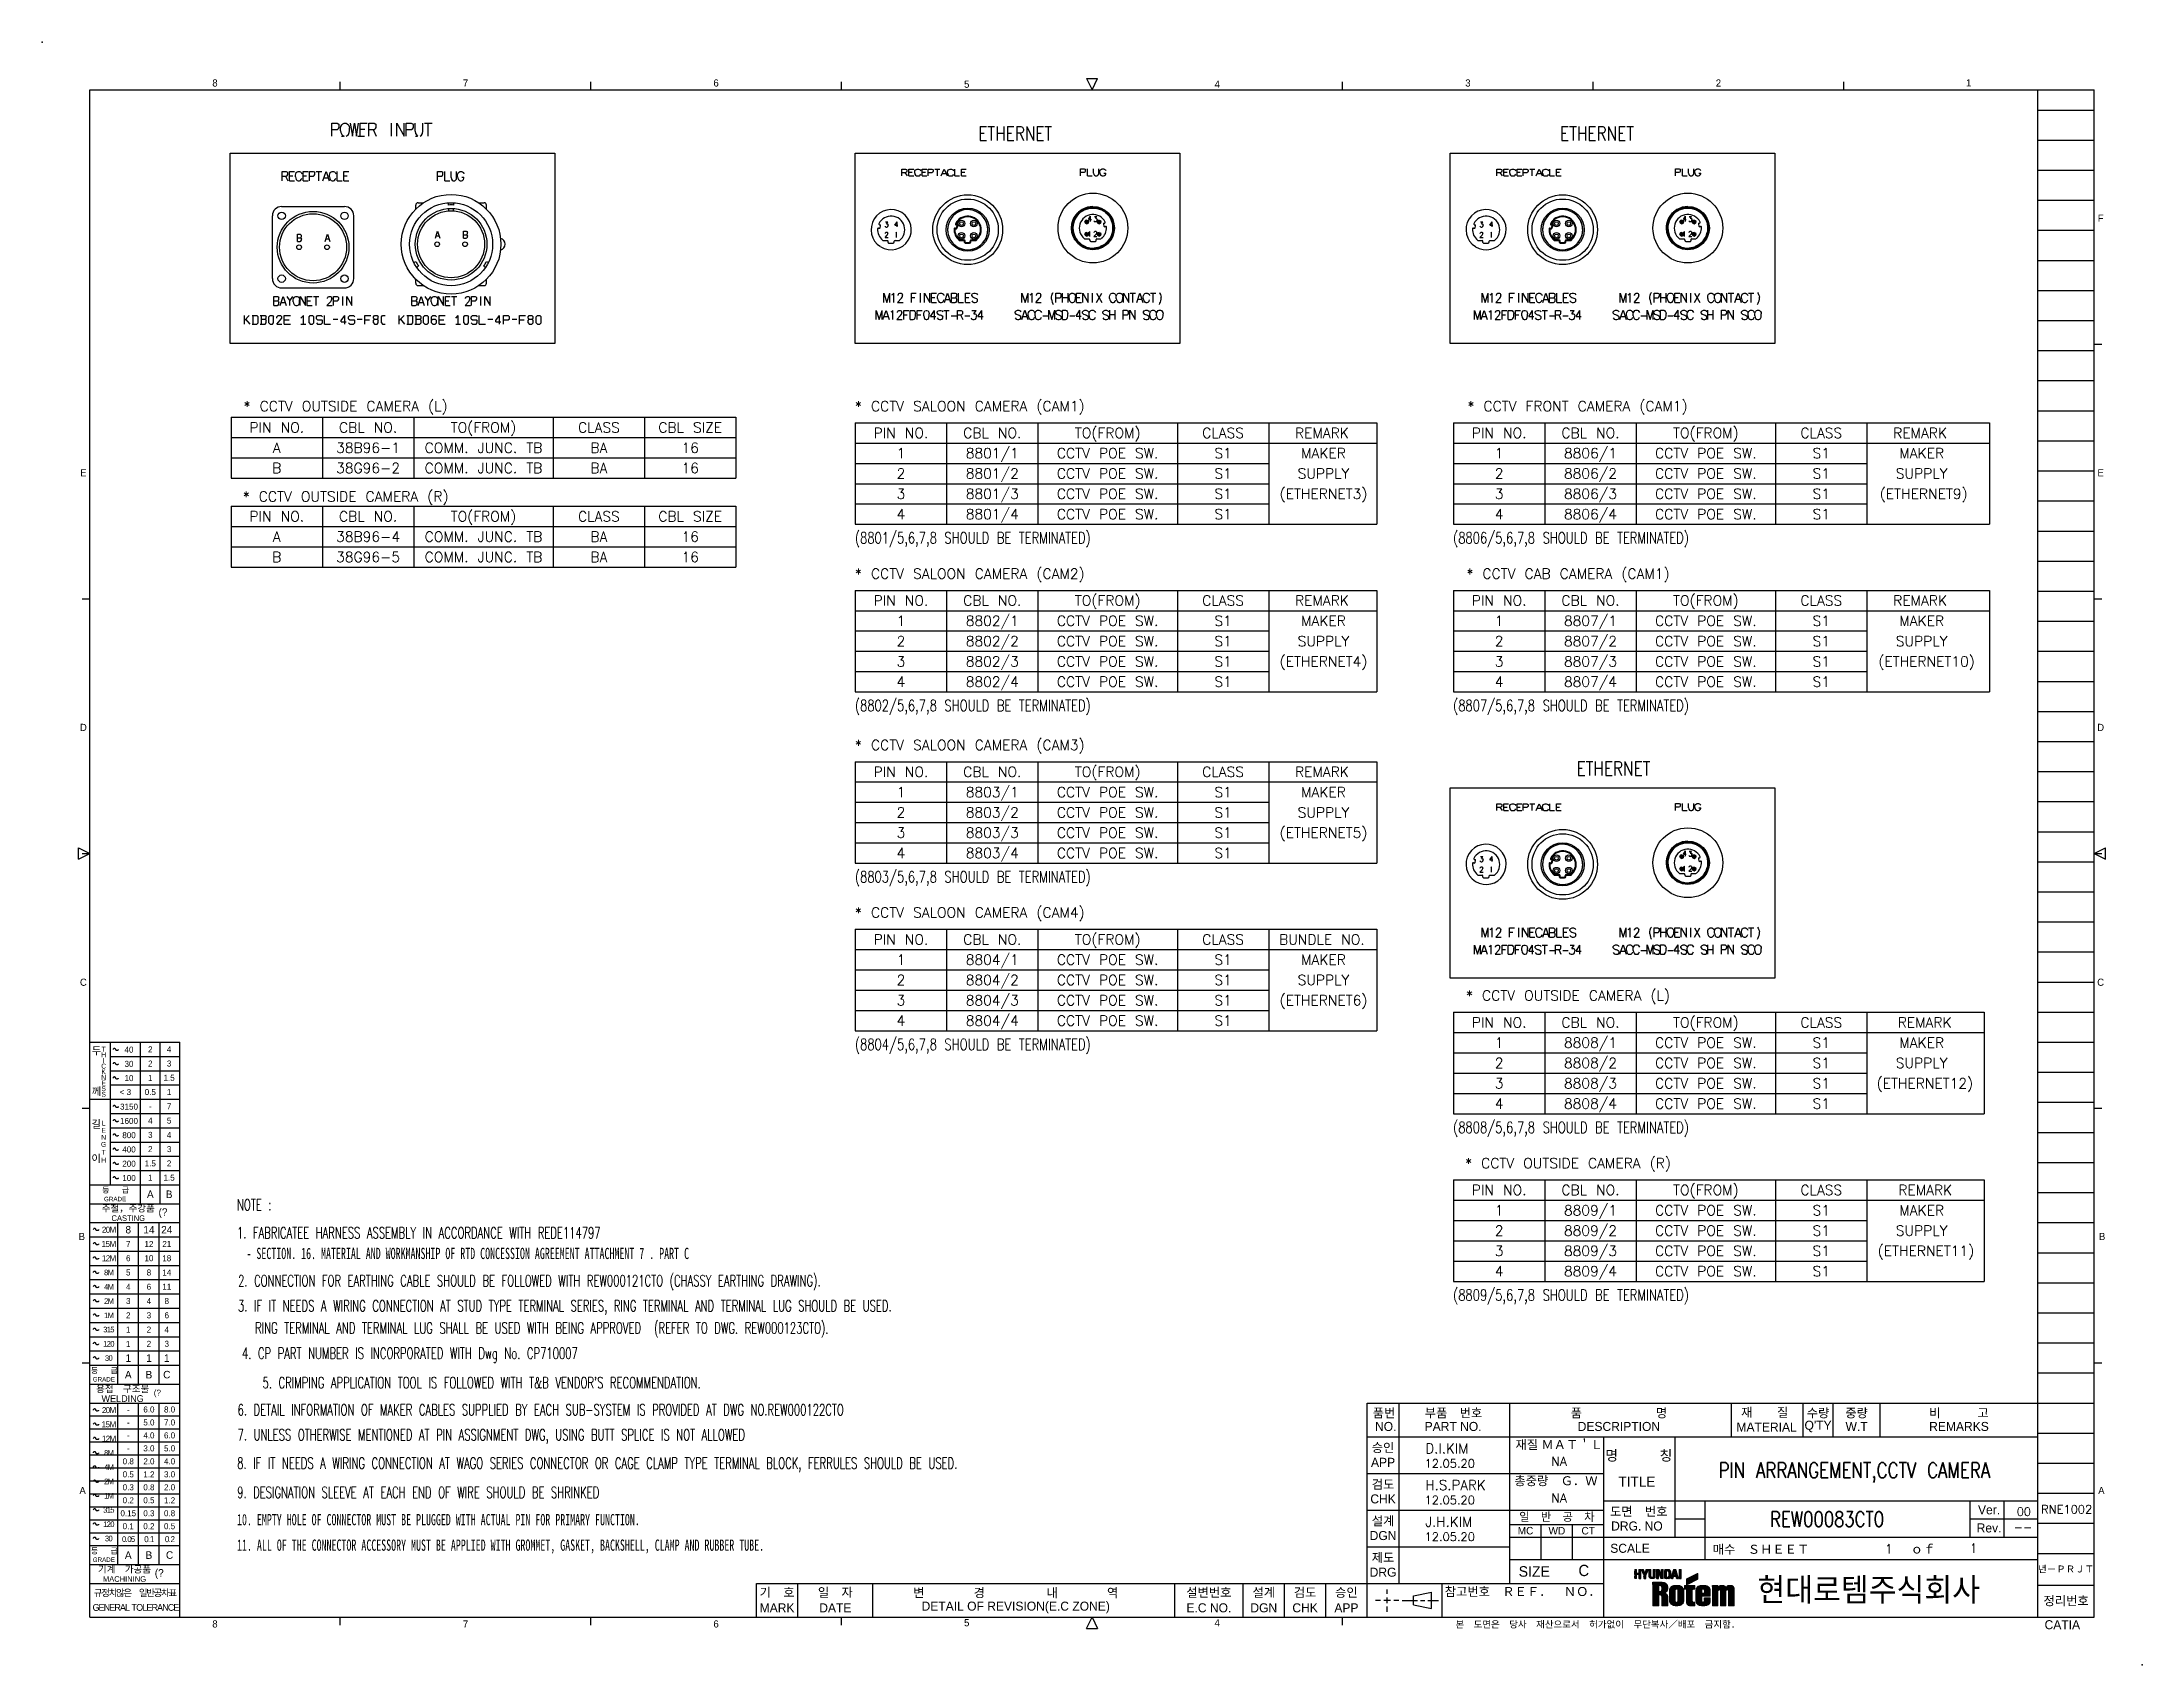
# Model space of a CAD drawing. Header units: millimetres. Extents: x 1063 to 1621, y 404 to 836.
import ezdxf
from ezdxf.enums import TextEntityAlignment as Align

# ---------------------------------------------------------------- set-up
doc = ezdxf.new("R2010")
doc.units = ezdxf.units.MM
doc.linetypes.add('DASHED', pattern=[0.75, 0.5, -0.25])
doc.layers.add('5', color=4, linetype='Continuous')
doc.layers.add('현배선도', color=7, linetype='Continuous')
doc.styles.add('CI', font='romand.shx', dxfattribs={"bigfont": 'whgdtxt.shx'})
doc.styles.add('ROMANS', font='txt', dxfattribs={"height": 0.2})
doc.styles.get("Standard").update_dxf_attribs({"font": 'txt.shx', "bigfont": 'whgtxt.shx'})
pattern_1 = [(45, (994.75708, 597.389726), (-0.00883883476, 0.00883883476), [])]

msp = doc.modelspace()

# ---------------------------------------------------------------- texts
at = {"color": 4}
for s, p in [('* CCTV OUTSIDE CAMERA (L)', (1143.36, 739.32)), ('* CCTV SALOON CAMERA (CAM1)', (1309.45, 739.32)), ('* CCTV FRONT CAMERA (CAM1)', (1471.16, 739.32)), ('* CCTV OUTSIDE CAMERA (R)', (1143.36, 715.26)), ('* CCTV SALOON CAMERA (CAM2)', (1309.45, 694.73)), ('* CCTV CAB CAMERA (CAM1)', (1468.63, 694.73)), ('* CCTV SALOON CAMERA (CAM3)', (1309.45, 649.16)), ('* CCTV SALOON CAMERA (CAM4)', (1309.45, 604.57)), ('* CCTV OUTSIDE CAMERA (L)', (1468.63, 582.49)), ('* CCTV OUTSIDE CAMERA (R)', (1468.63, 537.9))]:
    msp.add_text(s, height=2.7, dxfattribs=at).set_placement(p, align=Align.MIDDLE_CENTER)
for s, p in [('PIN NO.', (1125.03, 733.64)), ('CBL NO.', (1149.33, 733.64)), ('TO(FROM)', (1180.04, 733.64)), ('CLASS', (1210.75, 733.64)), ('CBL SIZE', (1235.05, 733.64)), ('PIN NO.', (1291.12, 732.18)), ('CBL NO.', (1315.42, 732.18)), ('TO(FROM)', (1346.13, 732.18)), ('CLASS', (1376.84, 732.18)), ('REMARK', (1403.14, 732.18)), ('PIN NO.', (1450.3, 732.18)), ('CBL NO.', (1474.6, 732.18)), ('TO(FROM)', (1505.31, 732.18)), ('CLASS', (1536.02, 732.18)), ('REMARK', (1562.32, 732.18)), ('A', (1125.03, 728.24)), ('38B96-1', (1149.33, 728.24)), ('COMM. JUNC. TB', (1180.04, 728.24)), ('BA', (1210.75, 728.24)), ('16', (1235.05, 728.24)), ('1', (1291.12, 726.78)), ('8801/1', (1315.42, 726.78)), ('CCTV POE SW.', (1346.13, 726.78)), ('S1', (1376.84, 726.78)), ('MAKER', (1403.56, 726.78)), ('1', (1450.3, 726.78)), ('8806/1', (1474.6, 726.78)), ('CCTV POE SW.', (1505.31, 726.78)), ('S1', (1536.02, 726.78)), ('MAKER', (1562.73, 726.78)), ('B', (1125.03, 722.84)), ('38G96-2', (1149.33, 722.84)), ('COMM. JUNC. TB', (1180.04, 722.84)), ('BA', (1210.75, 722.84)), ('16', (1235.05, 722.84)), ('2', (1291.12, 721.38)), ('8801/2', (1315.42, 721.38)), ('CCTV POE SW.', (1346.13, 721.38)), ('S1', (1376.84, 721.38)), ('SUPPLY', (1403.56, 721.38)), ('2', (1450.3, 721.38)), ('8806/2', (1474.6, 721.38)), ('CCTV POE SW.', (1505.31, 721.38)), ('S1', (1536.02, 721.38)), ('SUPPLY', (1562.73, 721.38)), ('3', (1291.12, 715.98)), ('8801/3', (1315.42, 715.98)), ('CCTV POE SW.', (1346.13, 715.98)), ('S1', (1376.84, 715.98)), ('(ETHERNET3)', (1403.56, 715.98)), ('3', (1450.3, 715.98)), ('8806/3', (1474.6, 715.98)), ('CCTV POE SW.', (1505.31, 715.98)), ('S1', (1536.02, 715.98)), ('(ETHERNET9)', (1563.27, 715.98)), ('PIN NO.', (1125.03, 709.98)), ('CBL NO.', (1149.33, 709.98)), ('TO(FROM)', (1180.04, 709.98)), ('CLASS', (1210.75, 709.98)), ('CBL SIZE', (1235.05, 709.98)), ('4', (1291.12, 710.58)), ('8801/4', (1315.42, 710.58)), ('CCTV POE SW.', (1346.13, 710.58)), ('S1', (1376.84, 710.58)), ('4', (1450.3, 710.58)), ('8806/4', (1474.6, 710.58)), ('CCTV POE SW.', (1505.31, 710.58)), ('S1', (1536.02, 710.58)), ('A', (1125.03, 704.58)), ('38B96-4', (1149.33, 704.58)), ('COMM. JUNC. TB', (1180.04, 704.58)), ('BA', (1210.75, 704.58)), ('16', (1235.05, 704.58)), ('B', (1125.03, 699.18)), ('38G96-5', (1149.33, 699.18)), ('COMM. JUNC. TB', (1180.04, 699.18)), ('BA', (1210.75, 699.18)), ('16', (1235.05, 699.18)), ('PIN NO.', (1291.12, 687.59)), ('CBL NO.', (1315.42, 687.59)), ('TO(FROM)', (1346.13, 687.59)), ('CLASS', (1376.84, 687.59)), ('REMARK', (1403.14, 687.59)), ('PIN NO.', (1450.3, 687.59)), ('CBL NO.', (1474.6, 687.59)), ('TO(FROM)', (1505.31, 687.59)), ('CLASS', (1536.02, 687.59)), ('REMARK', (1562.32, 687.59)), ('1', (1291.12, 682.19)), ('8802/1', (1315.42, 682.19)), ('CCTV POE SW.', (1346.13, 682.19)), ('S1', (1376.84, 682.19)), ('MAKER', (1403.56, 682.19)), ('1', (1450.3, 682.19)), ('8807/1', (1474.6, 682.19)), ('CCTV POE SW.', (1505.31, 682.19)), ('S1', (1536.02, 682.19)), ('MAKER', (1562.73, 682.19)), ('2', (1291.12, 676.79)), ('8802/2', (1315.42, 676.79)), ('CCTV POE SW.', (1346.13, 676.79)), ('S1', (1376.84, 676.79)), ('SUPPLY', (1403.56, 676.79)), ('2', (1450.3, 676.79)), ('8807/2', (1474.6, 676.79)), ('CCTV POE SW.', (1505.31, 676.79)), ('S1', (1536.02, 676.79)), ('SUPPLY', (1562.73, 676.79)), ('3', (1291.12, 671.39)), ('8802/3', (1315.42, 671.39)), ('CCTV POE SW.', (1346.13, 671.39)), ('S1', (1376.84, 671.39)), ('(ETHERNET4)', (1403.56, 671.39)), ('3', (1450.3, 671.39)), ('8807/3', (1474.6, 671.39)), ('CCTV POE SW.', (1505.31, 671.39)), ('S1', (1536.02, 671.39)), ('(ETHERNET10)', (1564.03, 671.39)), ('4', (1291.12, 665.99)), ('8802/4', (1315.42, 665.99)), ('CCTV POE SW.', (1346.13, 665.99)), ('S1', (1376.84, 665.99)), ('4', (1450.3, 665.99)), ('8807/4', (1474.6, 665.99)), ('CCTV POE SW.', (1505.31, 665.99)), ('S1', (1536.02, 665.99)), ('PIN NO.', (1291.12, 642.02)), ('CBL NO.', (1315.42, 642.02)), ('TO(FROM)', (1346.13, 642.02)), ('CLASS', (1376.84, 642.02)), ('REMARK', (1403.14, 642.02)), ('1', (1291.12, 636.62)), ('8803/1', (1315.42, 636.62)), ('CCTV POE SW.', (1346.13, 636.62)), ('S1', (1376.84, 636.62)), ('MAKER', (1403.56, 636.62)), ('2', (1291.12, 631.22)), ('8803/2', (1315.42, 631.22)), ('CCTV POE SW.', (1346.13, 631.22)), ('S1', (1376.84, 631.22)), ('SUPPLY', (1403.56, 631.22)), ('3', (1291.12, 625.82)), ('8803/3', (1315.42, 625.82)), ('CCTV POE SW.', (1346.13, 625.82)), ('S1', (1376.84, 625.82)), ('(ETHERNET5)', (1403.56, 625.82)), ('4', (1291.12, 620.42)), ('8803/4', (1315.42, 620.42)), ('CCTV POE SW.', (1346.13, 620.42)), ('S1', (1376.84, 620.42)), ('PIN NO.', (1291.12, 597.43)), ('CBL NO.', (1315.42, 597.43)), ('TO(FROM)', (1346.13, 597.43)), ('CLASS', (1376.84, 597.43)), ('BUNDLE NO.', (1403.14, 597.43)), ('1', (1291.12, 592.03)), ('8804/1', (1315.42, 592.03)), ('CCTV POE SW.', (1346.13, 592.03)), ('S1', (1376.84, 592.03)), ('MAKER', (1403.56, 592.03)), ('2', (1291.12, 586.63)), ('8804/2', (1315.42, 586.63)), ('CCTV POE SW.', (1346.13, 586.63)), ('S1', (1376.84, 586.63)), ('SUPPLY', (1403.56, 586.63)), ('3', (1291.12, 581.23)), ('8804/3', (1315.42, 581.23)), ('CCTV POE SW.', (1346.13, 581.23)), ('S1', (1376.84, 581.23)), ('(ETHERNET6)', (1403.56, 581.23)), ('4', (1291.12, 575.83)), ('8804/4', (1315.42, 575.83)), ('CCTV POE SW.', (1346.13, 575.83)), ('S1', (1376.84, 575.83)), ('PIN NO.', (1450.3, 575.35)), ('CBL NO.', (1474.6, 575.35)), ('TO(FROM)', (1505.31, 575.35)), ('CLASS', (1536.02, 575.35)), ('REMARK', (1563.53, 575.35)), ('1', (1450.3, 569.95)), ('8808/1', (1474.6, 569.95)), ('CCTV POE SW.', (1505.31, 569.95)), ('S1', (1536.02, 569.95)), ('MAKER', (1562.73, 569.95)), ('2', (1450.3, 564.55)), ('8808/2', (1474.6, 564.55)), ('CCTV POE SW.', (1505.31, 564.55)), ('S1', (1536.02, 564.55)), ('SUPPLY', (1562.73, 564.55)), ('3', (1450.3, 559.15)), ('8808/3', (1474.6, 559.15)), ('CCTV POE SW.', (1505.31, 559.15)), ('S1', (1536.02, 559.15)), ('(ETHERNET12)', (1563.58, 559.15)), ('4', (1450.3, 553.75)), ('8808/4', (1474.6, 553.75)), ('CCTV POE SW.', (1505.31, 553.75)), ('S1', (1536.02, 553.75)), ('PIN NO.', (1450.3, 530.76)), ('CBL NO.', (1474.6, 530.76)), ('TO(FROM)', (1505.31, 530.76)), ('CLASS', (1536.02, 530.76)), ('REMARK', (1563.68, 530.76)), ('1', (1450.3, 525.36)), ('8809/1', (1474.6, 525.36)), ('CCTV POE SW.', (1505.31, 525.36)), ('S1', (1536.02, 525.36)), ('MAKER', (1562.73, 525.36)), ('2', (1450.3, 519.96)), ('8809/2', (1474.6, 519.96)), ('CCTV POE SW.', (1505.31, 519.96)), ('S1', (1536.02, 519.96)), ('SUPPLY', (1562.73, 519.96)), ('3', (1450.3, 514.56)), ('8809/3', (1474.6, 514.56)), ('CCTV POE SW.', (1505.31, 514.56)), ('S1', (1536.02, 514.56)), ('(ETHERNET11)', (1563.88, 514.56)), ('4', (1450.3, 509.16)), ('8809/4', (1474.6, 509.16)), ('CCTV POE SW.', (1505.31, 509.16)), ('S1', (1536.02, 509.16))]:
    msp.add_text(s, height=2.7).set_placement(p, align=Align.MIDDLE_CENTER)
at = {"color": 0, "linetype": 'Continuous', "width": 0.75}
for s, p in [('(8801/5,6,7,8 SHOULD BE TERMINATED)', (1278.88, 704.26)), ('(8806/5,6,7,8 SHOULD BE TERMINATED)', (1438.06, 704.26)), ('(8802/5,6,7,8 SHOULD BE TERMINATED)', (1278.88, 659.67)), ('(8807/5,6,7,8 SHOULD BE TERMINATED)', (1438.06, 659.67)), ('(8803/5,6,7,8 SHOULD BE TERMINATED)', (1278.88, 614.09)), ('(8804/5,6,7,8 SHOULD BE TERMINATED)', (1278.88, 569.5)), ('(8808/5,6,7,8 SHOULD BE TERMINATED)', (1438.06, 547.42)), ('(8809/5,6,7,8 SHOULD BE TERMINATED)', (1438.06, 502.83))]:
    msp.add_text(s, height=3, dxfattribs=at).set_placement(p, align=Align.MIDDLE_LEFT)
at = {"color": 7, "width": 0.65}
for s, p in [('NOTE : ', (1114.45, 526.82)), ('1. FABRICATEE HARNESS ASSEMBLY IN ACCORDANCE WITH REDE114797', (1114.45, 519.38)), ('2. CONNECTION FOR EARTHING CABLE SHOULD BE FOLLOWED WITH REW000121CTO (CHASSY EARTHING DRAWING).', (1114.75, 506.62)), ('3. IF IT NEEDS A WIRING CONNECTION AT STUD TYPE TERMINAL SERIES, RING TERMINAL AND TERMINAL LUG SHOULD BE USED.', (1114.71, 499.94)), ('RING TERMINAL AND TERMINAL LUG SHALL BE USED WITH BEING APPROVED  (REFER TO DWG. REW000123CTO).', (1119.25, 494.05)), ('6. DETAIL INFORMATION OF MAKER CABLES SUPPLIED BY EACH SUB-SYSTEM IS PROVIDED AT DWG NO.REW000122CTO', (1114.61, 472.27)), ('7. UNLESS OTHERWISE MENTIONED AT PIN ASSIGNMENT DWG, USING BUTT SPLICE IS NOT ALLOWED ', (1114.61, 465.62)), ('8. IF IT NEEDS A WIRING CONNECTION AT WAGO SERIES CONNECTOR OR CAGE CLAMP TYPE TERMINAL BLOCK, FERRULES SHOULD BE USED.', (1114.49, 458.1)), ('9. DESIGNATION SLEEVE AT EACH END OF WIRE SHOULD BE SHRINKED', (1114.49, 450.3))]:
    msp.add_text(s, height=3, dxfattribs=at).set_placement(p, align=Align.MIDDLE_LEFT)
at = {"color": 255, "linetype": 'Continuous', "width": 0.65}
for s, p in [('4. CP PART NUMBER IS INCORPORATED WITH Dwg No. CP710007', (1160.46, 487.32)), ("5. CRIMPING APPLICATION TOOL IS FOLLOWED WITH T&B VENDOR'S RECOMMENDATION.", (1179.54, 479.5))]:
    msp.add_text(s, height=3, dxfattribs=at).set_placement(p, align=Align.MIDDLE_CENTER)
at = {"color": 6, "linetype": 'Continuous'}
for s, height, p in [('12.05.20', 2.231, (1430.46, 456.89)), ('D.I.KIM', 2.625, (1430.65, 460.69)), ('H.S.PARK', 2.625, (1430.65, 450.94)), ('12.05.20', 2.231, (1430.46, 447.14)), ('J.H.KIM', 2.625, (1430.65, 441.19)), ('12.05.20', 2.231, (1430.46, 437.39))]:
    msp.add_text(s, height=height, dxfattribs=at).set_placement(p)
at = {"color": 6}
for p in [(1466.23, 458.57), (1466.23, 448.82)]:
    msp.add_text('NA', height=2.449, dxfattribs=at).set_placement(p, align=Align.MIDDLE_CENTER)
at = {"color": 90, "linetype": 'Continuous', "width": 0.8}
msp.add_text('PIN ARRANGEMENT,CCTV CAMERA', height=4.05, dxfattribs=at).set_placement((1544.84, 456.2), align=Align.MIDDLE_CENTER)
at = {"color": 7, "linetype": 'Continuous'}
for s, p in [('00', (1588.01, 444.05)), ('RNE1002', (1594.52, 444.68)), ('--', (1587.19, 439.89))]:
    msp.add_text(s, height=2.231, dxfattribs=at).set_placement(p)
at = {"style": 'CI'}
msp.add_text('현대로템주식회사', height=7, dxfattribs=at).set_placement((1519.01, 420.68))
at = {"color": 4, "attachment_point": 5, "style": 'ROMANS'}
for s, insert, char_height in [('{\\fﾱﾼﾸﾲￃﾼ|b0|i0|c129|p49;8 }', (1108.58, 825.28), 1.9), ('{\\fﾱﾼﾸﾲￃﾼ|b0|i0|c129|p49;7 }', (1175.26, 825.28), 1.9), ('{\\fﾱﾼﾸﾲￃﾼ|b0|i0|c129|p49;6 }', (1241.93, 825.28), 1.9), ('{\\fﾱﾼﾸﾲￃﾼ|b0|i0|c129|p49;5 }', (1308.62, 824.95), 1.9), ('{\\fﾱﾼﾸﾲￃﾼ|b0|i0|c129|p49;4 }', (1375.29, 824.95), 1.9), ('{\\fﾱﾼﾸﾲￃﾼ|b0|i0|c129|p49;3 }', (1441.98, 825.28), 1.9), ('{\\fﾱﾼﾸﾲￃﾼ|b0|i0|c129|p49;2 }', (1508.65, 825.28), 1.9), ('{\\fﾱﾼﾸﾲￃﾼ|b0|i0|c129|p49;1 }', (1575.23, 825.32), 1.9), ('{\\fﾱﾼﾸﾲￃﾼ|b0|i0|c129|p49;F }', (1610.35, 789.31), 1.9), ('{\\fﾱﾼﾸﾲￃﾼ|b0|i0|c129|p49;E }', (1073.57, 721.58), 1.9), ('{\\fﾱﾼﾸﾲￃﾼ|b0|i0|c129|p49;E }', (1610.35, 721.58), 1.9), ('{\\fﾱﾼﾸﾲￃﾼ|b0|i0|c129|p49;D }', (1073.57, 653.84), 1.9), ('{\\fﾱﾼﾸﾲￃﾼ|b0|i0|c129|p49;D }', (1610.35, 653.84), 1.9), ('{\\fﾱﾼﾸﾲￃﾼ|b0|i0|c129|p49;C }', (1073.57, 586.03), 1.9), ('{\\fﾱﾼﾸﾲￃﾼ|b0|i0|c129|p49;C }', (1610.35, 586.03), 1.9), ('{\\fﾱﾼﾸﾲￃﾼ|b0|i0|c129|p49;두 }', (1077.06, 567.69), 2), ('{\\fﾱﾼﾸﾲￃﾼ|b0|i0|c129|p49;C }', (1078.96, 563.72), 1.3), ('{\\fﾱﾼﾸﾲￃﾼ|b0|i0|c129|p49;T }', (1078.96, 568.22), 1.3), ('{\\fﾱﾼﾸﾲￃﾼ|b0|i0|c129|p49;H }', (1078.96, 566.72), 1.3), ('{\\fﾱﾼﾸﾲￃﾼ|b0|i0|c129|p49;I }', (1078.96, 565.22), 1.3), ('{\\fﾱﾼﾸﾲￃﾼ|b0|i0|c129|p49;40 }', (1085.71, 568.11), 1.6), ('{\\fﾱﾼﾸﾲￃﾼ|b0|i0|c129|p49;30 }', (1085.71, 564.31), 1.6), ('{\\fﾱﾼﾸﾲￃﾼ|b0|i0|c129|p49;2 }', (1091.38, 568.19), 1.6), ('{\\fﾱﾼﾸﾲￃﾼ|b0|i0|c129|p49;2 }', (1091.38, 564.4), 1.6), ('{\\fﾱﾼﾸﾲￃﾼ|b0|i0|c129|p49;4 }', (1096.38, 568.19), 1.6), ('{\\fﾱﾼﾸﾲￃﾼ|b0|i0|c129|p49;3 }', (1096.38, 564.4), 1.6), ('{\\fﾱﾼﾸﾲￃﾼ|b0|i0|c129|p49;N }', (1078.96, 560.72), 1.3), ('{\\fﾱﾼﾸﾲￃﾼ|b0|i0|c129|p49;K }', (1078.96, 562.22), 1.3), ('{\\fﾱﾼﾸﾲￃﾼ|b0|i0|c129|p49;E }', (1078.96, 559.22), 1.3), ('{\\fﾱﾼﾸﾲￃﾼ|b0|i0|c129|p49;10 }', (1085.71, 560.52), 1.6), ('{\\fﾱﾼﾸﾲￃﾼ|b0|i0|c129|p49;1 }', (1091.38, 560.6), 1.6), ('{\\fﾱﾼﾸﾲￃﾼ|b0|i0|c129|p49;1.5 }', (1096.38, 560.6), 1.6), ('{\\fﾱﾼﾸﾲￃﾼ|b0|i0|c129|p49;께 }', (1077.06, 556.91), 2), ('{\\fﾱﾼﾸﾲￃﾼ|b0|i0|c129|p49;S }', (1078.96, 557.72), 1.3), ('{\\fﾱﾼﾸﾲￃﾼ|b0|i0|c129|p49;S }', (1078.96, 556.22), 1.3), ('{\\fﾱﾼﾸﾲￃﾼ|b0|i0|c129|p49;< 3 }', (1084.76, 556.81), 1.6), ('{\\fﾱﾼﾸﾲￃﾼ|b0|i0|c129|p49;3150 }', (1085.71, 552.93), 1.6), ('{\\fﾱﾼﾸﾲￃﾼ|b0|i0|c129|p49;0.5 }', (1091.38, 556.81), 1.6), ('{\\fﾱﾼﾸﾲￃﾼ|b0|i0|c129|p49;7 }', (1096.38, 553.01), 1.6), ('{\\fﾱﾼﾸﾲￃﾼ|b0|i0|c129|p49;1 }', (1096.38, 556.81), 1.6), ('{\\fﾱﾼﾸﾲￃﾼ|b0|i0|c129|p49;길 }', (1076.96, 548.21), 2), ('{\\fﾱﾼﾸﾲￃﾼ|b0|i0|c129|p49;L }', (1078.96, 548.54), 1.3), ('{\\fﾱﾼﾸﾲￃﾼ|b0|i0|c129|p49;1600 }', (1085.71, 549.13), 1.6), ('{\\fﾱﾼﾸﾲￃﾼ|b0|i0|c129|p49;4 }', (1091.38, 549.22), 1.6), ('{\\fﾱﾼﾸﾲￃﾼ|b0|i0|c129|p49;- }', (1091.38, 553.01), 1.6), ('{\\fﾱﾼﾸﾲￃﾼ|b0|i0|c129|p49;5 }', (1096.38, 549.22), 1.6), ('{\\fﾱﾼﾸﾲￃﾼ|b0|i0|c129|p49;G }', (1078.96, 542.88), 1.3), ('{\\fﾱﾼﾸﾲￃﾼ|b0|i0|c129|p49;N }', (1078.96, 544.77), 1.3), ('{\\fﾱﾼﾸﾲￃﾼ|b0|i0|c129|p49;E }', (1078.96, 546.65), 1.3), ('{\\fﾱﾼﾸﾲￃﾼ|b0|i0|c129|p49;400 }', (1085.71, 541.54), 1.6), ('{\\fﾱﾼﾸﾲￃﾼ|b0|i0|c129|p49;800 }', (1085.71, 545.34), 1.6), ('{\\fﾱﾼﾸﾲￃﾼ|b0|i0|c129|p49;3 }', (1091.38, 545.42), 1.6), ('{\\fﾱﾼﾸﾲￃﾼ|b0|i0|c129|p49;2 }', (1091.38, 541.63), 1.6), ('{\\fﾱﾼﾸﾲￃﾼ|b0|i0|c129|p49;4 }', (1096.38, 545.42), 1.6), ('{\\fﾱﾼﾸﾲￃﾼ|b0|i0|c129|p49;3 }', (1096.38, 541.63), 1.6), ('{\\fﾱﾼﾸﾲￃﾼ|b0|i0|c129|p49;이 }', (1076.96, 539.04), 2), ('{\\fﾱﾼﾸﾲￃﾼ|b0|i0|c129|p49;T }', (1078.96, 540.79), 1.3), ('{\\fﾱﾼﾸﾲￃﾼ|b0|i0|c129|p49;H }', (1078.96, 538.71), 1.3), ('{\\fﾱﾼﾸﾲￃﾼ|b0|i0|c129|p49;200 }', (1085.71, 537.75), 1.6), ('{\\fﾱﾼﾸﾲￃﾼ|b0|i0|c129|p49;1.5 }', (1091.38, 537.83), 1.6), ('{\\fﾱﾼﾸﾲￃﾼ|b0|i0|c129|p49;2 }', (1096.38, 537.83), 1.6), ('{\\fNew Gulim|b0|i0|c129|p18;\\H0.8333x;\\T0.75;등\u3000\u3000급\\fﾱﾼﾸﾲￃﾼ|b0|i0|c129|p49;\\H1.2x;\\T1; }', (1082.01, 530.7), 1.8), ('{\\fﾱﾼﾸﾲￃﾼ|b0|i0|c129|p49;100 }', (1085.71, 533.95), 1.6), ('{\\fﾱﾼﾸﾲￃﾼ|b0|i0|c129|p49;1 }', (1091.38, 534.04), 1.6), ('{\\fﾱﾼﾸﾲￃﾼ|b0|i0|c129|p49;1.5 }', (1096.38, 534.04), 1.6), ('{\\fﾱﾼﾸﾲￃﾼ|b0|i0|c129|p49;주철，주강품 }', (1085.51, 525.74), 1.8), ('{\\fﾱﾼﾸﾲￃﾼ|b0|i0|c129|p49;GRADE }', (1082.01, 528.35), 1.2), ('{\\fﾱﾼﾸﾲￃﾼ|b0|i0|c129|p49;A }', (1091.38, 529.63), 2), ('{\\fﾱﾼﾸﾲￃﾼ|b0|i0|c129|p49;(? }', (1094.76, 524.6), 2), ('{\\fﾱﾼﾸﾲￃﾼ|b0|i0|c129|p49;B }', (1096.38, 529.63), 2), ('{\\fﾱﾼﾸﾲￃﾼ|b0|i0|c129|p49;\\H0.8x;\\T0.85;20M\\H1.25x;\\T1; }', (1080.26, 520.19), 2), ('{\\fﾱﾼﾸﾲￃﾼ|b0|i0|c129|p49;CASTING }', (1085.51, 523.26), 1.5), ('{\\fﾱﾼﾸﾲￃﾼ|b0|i0|c129|p49;8 }', (1085.51, 520.19), 2), ('{\\fﾱﾼﾸﾲￃﾼ|b0|i0|c129|p49;14 }', (1091.01, 520.19), 2), ('{\\fﾱﾼﾸﾲￃﾼ|b0|i0|c129|p49;24 }', (1095.76, 520.19), 2), ('{\\fﾱﾼﾸﾲￃﾼ|b0|i0|c129|p49;B }', (1073.16, 518.41), 1.9), ('{\\fﾱﾼﾸﾲￃﾼ|b0|i0|c129|p49;\\H0.8x;\\T0.9;15M\\H1.25x;\\T1; }', (1080.26, 516.4), 2), ('{\\fﾱﾼﾸﾲￃﾼ|b0|i0|c129|p49;7 }', (1085.51, 516.4), 1.6), ('{\\fﾱﾼﾸﾲￃﾼ|b0|i0|c129|p49;12 }', (1091.01, 516.4), 1.6), ('{\\fﾱﾼﾸﾲￃﾼ|b0|i0|c129|p49;21 }', (1095.76, 516.4), 1.6), ('{\\fﾱﾼﾸﾲￃﾼ|b0|i0|c129|p49;B }', (1610.75, 518.41), 1.9), ('{\\fﾱﾼﾸﾲￃﾼ|b0|i0|c129|p49;\\H0.8x;\\T0.8;12M\\H1.25x;\\T1; }', (1080.26, 512.6), 2), ('{\\fﾱﾼﾸﾲￃﾼ|b0|i0|c129|p49;\\H0.75x;\\T0.8;8M\\H1.333x;\\T1; }', (1080.26, 508.81), 2), ('{\\fﾱﾼﾸﾲￃﾼ|b0|i0|c129|p49;5 }', (1085.51, 508.81), 1.6), ('{\\fﾱﾼﾸﾲￃﾼ|b0|i0|c129|p49;6 }', (1085.51, 512.6), 1.6), ('{\\fﾱﾼﾸﾲￃﾼ|b0|i0|c129|p49;10 }', (1091.01, 512.6), 1.6), ('{\\fﾱﾼﾸﾲￃﾼ|b0|i0|c129|p49;8 }', (1091.01, 508.81), 1.6), ('{\\fﾱﾼﾸﾲￃﾼ|b0|i0|c129|p49;18 }', (1095.76, 512.6), 1.6), ('{\\fﾱﾼﾸﾲￃﾼ|b0|i0|c129|p49;14 }', (1095.76, 508.81), 1.6), ('{\\fﾱﾼﾸﾲￃﾼ|b0|i0|c129|p49;\\H0.75x;\\T0.8;4M\\H1.333x;\\T1; }', (1080.26, 505.01), 2), ('{\\fﾱﾼﾸﾲￃﾼ|b0|i0|c129|p49;4 }', (1085.51, 505.01), 1.6), ('{\\fﾱﾼﾸﾲￃﾼ|b0|i0|c129|p49;6 }', (1091.01, 505.01), 1.6), ('{\\fﾱﾼﾸﾲￃﾼ|b0|i0|c129|p49;11 }', (1095.76, 505.01), 1.6), ('{\\fﾱﾼﾸﾲￃﾼ|b0|i0|c129|p49;\\H0.75x;\\T0.8;2M\\H1.333x;\\T1; }', (1080.26, 501.22), 2), ('{\\fﾱﾼﾸﾲￃﾼ|b0|i0|c129|p49;\\H0.75x;\\T0.8;1M\\H1.333x;\\T1; }', (1080.26, 497.42), 2), ('{\\fﾱﾼﾸﾲￃﾼ|b0|i0|c129|p49;3 }', (1085.51, 501.22), 1.6), ('{\\fﾱﾼﾸﾲￃﾼ|b0|i0|c129|p49;2 }', (1085.51, 497.42), 1.6), ('{\\fﾱﾼﾸﾲￃﾼ|b0|i0|c129|p49;4 }', (1091.01, 501.22), 1.6), ('{\\fﾱﾼﾸﾲￃﾼ|b0|i0|c129|p49;3 }', (1091.01, 497.42), 1.6), ('{\\fﾱﾼﾸﾲￃﾼ|b0|i0|c129|p49;8 }', (1095.76, 501.22), 1.6), ('{\\fﾱﾼﾸﾲￃﾼ|b0|i0|c129|p49;6 }', (1095.76, 497.42), 1.6), ('{\\fﾱﾼﾸﾲￃﾼ|b0|i0|c129|p49;\\H0.75x;\\T0.8;315\\H1.333x;\\T1; }', (1080.26, 493.63), 2), ('{\\fﾱﾼﾸﾲￃﾼ|b0|i0|c129|p49;1 }', (1085.51, 493.63), 1.6), ('{\\fﾱﾼﾸﾲￃﾼ|b0|i0|c129|p49;2 }', (1091.01, 493.63), 1.6), ('{\\fﾱﾼﾸﾲￃﾼ|b0|i0|c129|p49;4 }', (1095.76, 493.63), 1.6), ('{\\fﾱﾼﾸﾲￃﾼ|b0|i0|c129|p49;\\H0.75x;\\T0.8;120\\H1.333x;\\T1; }', (1080.26, 489.83), 2), ('{\\fﾱﾼﾸﾲￃﾼ|b0|i0|c129|p49;\\H0.75x;\\T0.8;30\\H1.333x;\\T1; }', (1080.26, 486.04), 2), ('{\\fﾱﾼﾸﾲￃﾼ|b0|i0|c129|p49;1 }', (1085.51, 486.04), 2), ('{\\fﾱﾼﾸﾲￃﾼ|b0|i0|c129|p49;1 }', (1085.51, 489.83), 1.6), ('{\\fﾱﾼﾸﾲￃﾼ|b0|i0|c129|p49;1 }', (1091.01, 486.04), 2), ('{\\fﾱﾼﾸﾲￃﾼ|b0|i0|c129|p49;2 }', (1091.01, 489.83), 1.6), ('{\\fﾱﾼﾸﾲￃﾼ|b0|i0|c129|p49;1 }', (1095.76, 486.04), 2), ('{\\fﾱﾼﾸﾲￃﾼ|b0|i0|c129|p49;3 }', (1095.76, 489.83), 1.6), ('{\\fNew Gulim|b0|i0|c129|p18;\\H0.8333x;\\T0.75;등\u3000\u3000급\\fﾱﾼﾸﾲￃﾼ|b0|i0|c129|p49;\\H1.2x;\\T1; }', (1079.01, 482.66), 1.8), ('{\\fﾱﾼﾸﾲￃﾼ|b0|i0|c129|p49;GRADE }', (1079.01, 480.39), 1.2), ('{\\fﾱﾼﾸﾲￃﾼ|b0|i0|c129|p49;A }', (1085.51, 481.63), 2), ('{\\fﾱﾼﾸﾲￃﾼ|b0|i0|c129|p49;B }', (1091.01, 481.63), 2), ('{\\fﾱﾼﾸﾲￃﾼ|b0|i0|c129|p49;C }', (1095.76, 481.63), 2), ('{\\fﾱﾼﾸﾲￃﾼ|b0|i0|c129|p49;용접\u3000구조물 }', (1084.01, 477.74), 1.8), ('{\\fﾱﾼﾸﾲￃﾼ|b0|i0|c129|p49;WELDING }', (1084.01, 475.26), 1.8), ('{\\fﾱﾼﾸﾲￃﾼ|b0|i0|c129|p49;(? }', (1093.26, 476.6), 1.6), ('{\\fﾱﾼﾸﾲￃﾼ|b0|i0|c129|p49;\\H0.8x;\\T0.85;20M\\H1.25x;\\T1; }', (1080.26, 472.19), 2), ('{\\fﾱﾼﾸﾲￃﾼ|b0|i0|c129|p49;- }', (1085.51, 472.36), 1.6), ('{\\fﾱﾼﾸﾲￃﾼ|b0|i0|c129|p49;5.0 }', (1091.01, 468.91), 1.6), ('{\\fﾱﾼﾸﾲￃﾼ|b0|i0|c129|p49;6.0 }', (1091.01, 472.36), 1.6), ('{\\fﾱﾼﾸﾲￃﾼ|b0|i0|c129|p49;8.0 }', (1096.51, 472.36), 1.6), ('{\\fﾱﾼﾸﾲￃﾼ|b0|i0|c129|p49;7.0 }', (1096.51, 468.91), 1.6), ('{\\fﾱﾼﾸﾲￃﾼ|b0|i0|c129|p49;품번 }', (1419.66, 471.34), 2.4), ('{\\fﾱﾼﾸﾲￃﾼ|b0|i0|c129|p49;부품\u3000번호 }', (1438.16, 471.34), 2.4), ('{\\fﾱﾼﾸﾲￃﾼ|b0|i0|c129|p49;품\u3000\u3000\u3000\u3000\u3000\u3000명 }', (1482.16, 471.34), 2.4), ('{\\fﾱﾼﾸﾲￃﾼ|b0|i0|c129|p49;재\u3000\u3000질 }', (1520.96, 471.49), 2.4), ("{\\fﾱﾼﾸﾲￃﾼ|b0|i0|c129|p49;Q'TY }", (1535.16, 467.84), 2.4), ('{\\fﾱﾼﾸﾲￃﾼ|b0|i0|c129|p49;수량 }', (1535.16, 471.34), 2.4), ('{\\fﾱﾼﾸﾲￃﾼ|b0|i0|c129|p49;중량 }', (1545.41, 471.34), 2.4), ('{\\fﾱﾼﾸﾲￃﾼ|b0|i0|c129|p49;비\u3000\u3000\u3000고 }', (1572.66, 471.34), 2.4), ('{\\fﾱﾼﾸﾲￃﾼ|b0|i0|c129|p49;\\H0.8x;\\T0.9;15M\\H1.25x;\\T1; }', (1080.26, 468.4), 2), ('{\\fﾱﾼﾸﾲￃﾼ|b0|i0|c129|p49;\\H0.8x;\\T0.8;12M\\H1.25x;\\T1; }', (1080.26, 464.6), 2), ('{\\fﾱﾼﾸﾲￃﾼ|b0|i0|c129|p49;- }', (1085.51, 468.91), 1.6), ('{\\fﾱﾼﾸﾲￃﾼ|b0|i0|c129|p49;- }', (1085.51, 465.46), 1.6), ('{\\fﾱﾼﾸﾲￃﾼ|b0|i0|c129|p49;4.0 }', (1091.01, 465.46), 1.6), ('{\\fﾱﾼﾸﾲￃﾼ|b0|i0|c129|p49;6.0 }', (1096.51, 465.46), 1.6), ('{\\fﾱﾼﾸﾲￃﾼ|b0|i0|c129|p49;NO. }', (1420.12, 467.84), 2.4), ('{\\fﾱﾼﾸﾲￃﾼ|b0|i0|c129|p49; PART NO. }', (1437.6, 467.84), 2.4), ('{\\fGulim|b0|i0|c129|p50;재질 ＭＡＴ＇Ｌ\\fﾱﾼﾸﾲￃﾼ|b0|i0|c129|p49; }', (1466.27, 462.89), 2.4), ('{\\fﾱﾼﾸﾲￃﾼ|b0|i0|c129|p49;DESCRIPTION }', (1482.16, 467.84), 2.4), ('{\\fﾱﾼﾸﾲￃﾼ|b0|i0|c129|p49;MATERIAL }', (1521.46, 467.69), 2.4), ('{\\fﾱﾼﾸﾲￃﾼ|b0|i0|c129|p49;W.T }', (1545.41, 467.84), 2.4), ('{\\fﾱﾼﾸﾲￃﾼ|b0|i0|c129|p49;REMARKS }', (1572.66, 467.84), 2.4), ('{\\fﾱﾼﾸﾲￃﾼ|b0|i0|c129|p49;\\H0.75x;\\T0.8;8M\\H1.333x;\\T1; }', (1080.26, 460.81), 2), ('{\\fﾱﾼﾸﾲￃﾼ|b0|i0|c129|p49;0.8 }', (1085.51, 458.56), 1.6), ('{\\fﾱﾼﾸﾲￃﾼ|b0|i0|c129|p49;- }', (1085.51, 462.01), 1.6), ('{\\fﾱﾼﾸﾲￃﾼ|b0|i0|c129|p49;3.0 }', (1091.01, 462.01), 1.6), ('{\\fﾱﾼﾸﾲￃﾼ|b0|i0|c129|p49;2.0 }', (1091.01, 458.56), 1.6), ('{\\fﾱﾼﾸﾲￃﾼ|b0|i0|c129|p49;4.0 }', (1096.51, 458.56), 1.6), ('{\\fﾱﾼﾸﾲￃﾼ|b0|i0|c129|p49;5.0 }', (1096.51, 462.01), 1.6), ('{\\fﾱﾼﾸﾲￃﾼ|b0|i0|c129|p49;APP }', (1419.41, 458.31), 2.4), ('{\\fﾱﾼﾸﾲￃﾼ|b0|i0|c129|p49;승인 }', (1419.41, 462.11), 2.4), ('{\\fﾱﾼﾸﾲￃﾼ|b0|i0|c129|p49;명\u3000\u3000\u3000칭 }', (1487.46, 459.98), 2.7), ('{\\fﾱﾼﾸﾲￃﾼ|b0|i0|c129|p49;\\H0.75x;\\T0.8;4M\\H1.333x;\\T1; }', (1080.26, 457.01), 2), ('{\\fﾱﾼﾸﾲￃﾼ|b0|i0|c129|p49;\\H0.75x;\\T0.8;2M\\H1.333x;\\T1; }', (1080.26, 453.22), 2), ('{\\fﾱﾼﾸﾲￃﾼ|b0|i0|c129|p49;0.5 }', (1085.51, 455.11), 1.6), ('{\\fﾱﾼﾸﾲￃﾼ|b0|i0|c129|p49;1.2 }', (1091.01, 455.11), 1.6), ('{\\fﾱﾼﾸﾲￃﾼ|b0|i0|c129|p49;3.0 }', (1096.51, 455.11), 1.6), ('{\\fﾱﾼﾸﾲￃﾼ|b0|i0|c129|p49;검도 }', (1419.41, 452.36), 2.4), ('{\\fﾱﾼﾸﾲￃﾼ|b0|i0|c129|p49;총중량\u3000Ｇ．Ｗ }', (1465.42, 453.28), 2.4), ('{\\fﾱﾼﾸﾲￃﾼ|b0|i0|c129|p49;TITLE }', (1486.96, 453.18), 2.7), ('{\\fﾱﾼﾸﾲￃﾼ|b0|i0|c129|p49;A }', (1073.37, 450.8), 1.9), ('{\\fﾱﾼﾸﾲￃﾼ|b0|i0|c129|p49;\\H0.75x;\\T0.8;1M\\H1.333x;\\T1; }', (1080.26, 449.42), 2), ('{\\fﾱﾼﾸﾲￃﾼ|b0|i0|c129|p49;0.3 }', (1085.51, 451.66), 1.6), ('{\\fﾱﾼﾸﾲￃﾼ|b0|i0|c129|p49;0.2 }', (1085.51, 448.21), 1.6), ('{\\fﾱﾼﾸﾲￃﾼ|b0|i0|c129|p49;0.8 }', (1091.01, 451.66), 1.6), ('{\\fﾱﾼﾸﾲￃﾼ|b0|i0|c129|p49;0.5 }', (1091.01, 448.21), 1.6), ('{\\fﾱﾼﾸﾲￃﾼ|b0|i0|c129|p49;2.0 }', (1096.51, 451.66), 1.6), ('{\\fﾱﾼﾸﾲￃﾼ|b0|i0|c129|p49;1.2 }', (1096.51, 448.21), 1.6), ('{\\fﾱﾼﾸﾲￃﾼ|b0|i0|c129|p49;CHK }', (1419.41, 448.56), 2.4), ('{\\fﾱﾼﾸﾲￃﾼ|b0|i0|c129|p49;A }', (1610.55, 450.8), 1.9), ('{\\fﾱﾼﾸﾲￃﾼ|b0|i0|c129|p49;\\H0.75x;\\T0.8;315\\H1.333x;\\T1; }', (1080.26, 445.63), 2), ('{\\fﾱﾼﾸﾲￃﾼ|b0|i0|c129|p49;\\H0.75x;\\T0.8;120\\H1.333x;\\T1; }', (1080.26, 441.83), 2), ('{\\fﾱﾼﾸﾲￃﾼ|b0|i0|c129|p49;0.15 }', (1085.51, 444.76), 1.6), ('{\\fﾱﾼﾸﾲￃﾼ|b0|i0|c129|p49;0.1 }', (1085.51, 441.31), 1.6), ('{\\fﾱﾼﾸﾲￃﾼ|b0|i0|c129|p49;0.3 }', (1091.01, 444.76), 1.6), ('{\\fﾱﾼﾸﾲￃﾼ|b0|i0|c129|p49;0.2 }', (1091.01, 441.31), 1.6), ('{\\fﾱﾼﾸﾲￃﾼ|b0|i0|c129|p49;0.8 }', (1096.51, 444.76), 1.6), ('{\\fﾱﾼﾸﾲￃﾼ|b0|i0|c129|p49;0.5 }', (1096.51, 441.31), 1.6), ('{\\fﾱﾼﾸﾲￃﾼ|b0|i0|c129|p49;설계 }', (1419.41, 442.61), 2.4), ('{\\fﾱﾼﾸﾲￃﾼ|b0|i0|c129|p49;일\u3000반\u3000공\u3000차 }', (1465.66, 443.69), 2.2), ('{\\fﾱﾼﾸﾲￃﾼ|b0|i0|c129|p49;도면\u3000번호 }', (1487.46, 445.15), 2.4), ('{\\fﾱﾼﾸﾲￃﾼ|b0|i0|c129|p49;DRG. NO }', (1486.96, 441.35), 2.4), ('{\\fﾱﾼﾸﾲￃﾼ|b0|i0|c129|p49;Rev. }', (1580.66, 440.84), 2.4), ('{\\fﾱﾼﾸﾲￃﾼ|b0|i0|c129|p49;Ver. }', (1580.66, 445.66), 2.4), ('{\\fﾱﾼﾸﾲￃﾼ|b0|i0|c129|p49;\\H0.75x;\\T0.8;30\\H1.333x;\\T1; }', (1080.26, 438.04), 2), ('{\\fﾱﾼﾸﾲￃﾼ|b0|i0|c129|p49;\\T0.8;0.05 }', (1085.51, 437.86), 1.5), ('{\\fﾱﾼﾸﾲￃﾼ|b0|i0|c129|p49;\\T0.8;0.1 }', (1091.01, 437.86), 1.6), ('{\\fﾱﾼﾸﾲￃﾼ|b0|i0|c129|p49;\\T0.8;0.2 }', (1096.51, 437.86), 1.6), ('{\\fﾱﾼﾸﾲￃﾼ|b0|i0|c129|p49;DGN }', (1419.41, 438.81), 2.4), ('{\\fﾱﾼﾸﾲￃﾼ|b0|i0|c129|p49;MC }', (1457.32, 440.11), 2), ('{\\fﾱﾼﾸﾲￃﾼ|b0|i0|c129|p49;WD }', (1465.66, 440.11), 2), ('{\\fﾱﾼﾸﾲￃﾼ|b0|i0|c129|p49;CT }', (1473.99, 440.11), 2), ('{\\fﾱﾼﾸﾲￃﾼ|b0|i0|c129|p49;SCALE }', (1485.12, 435.42), 2.4), ('{\\fﾱﾼﾸﾲￃﾼ|b0|i0|c129|p49;매수\u3000ＳＨＥＥＴ }', (1519.98, 435.05), 2.4), ('{\\fﾱﾼﾸﾲￃﾼ|b0|i0|c129|p49;ｏｆ }', (1563.08, 435.23), 2.4), ('{\\fNew Gulim|b0|i0|c129|p18;\\H0.8333x;\\T0.75;등\u3000\u3000급\\fﾱﾼﾸﾲￃﾼ|b0|i0|c129|p49;\\H1.2x;\\T1; }', (1079.01, 434.66), 1.8), ('{\\fﾱﾼﾸﾲￃﾼ|b0|i0|c129|p49;GRADE }', (1079.01, 432.39), 1.2), ('{\\fﾱﾼﾸﾲￃﾼ|b0|i0|c129|p49;기계\u3000가공품 }', (1084.51, 429.74), 1.8), ('{\\fﾱﾼﾸﾲￃﾼ|b0|i0|c129|p49;A }', (1085.51, 433.63), 2), ('{\\fﾱﾼﾸﾲￃﾼ|b0|i0|c129|p49;B }', (1091.01, 433.63), 2), ('{\\fﾱﾼﾸﾲￃﾼ|b0|i0|c129|p49;C }', (1096.51, 433.63), 2), ('{\\fﾱﾼﾸﾲￃﾼ|b0|i0|c129|p49;DRG }', (1419.41, 429.06), 2.4), ('{\\fﾱﾼﾸﾲￃﾼ|b0|i0|c129|p49;제도 }', (1419.41, 432.86), 2.4), ('{\\fﾱﾼﾸﾲￃﾼ|b0|i0|c129|p49;SIZE }', (1459.66, 429.26), 2.8), ('{\\fGulim|b0|i0|c129|p50;C\\fﾱﾼﾸﾲￃﾼ|b0|i0|c129|p49; }', (1472.83, 429.52), 3), ('{\\fNew Gulim|b0|i0|c129|p18;\\H0.75x;년－ＰＲＪＴ\\fﾱﾼﾸﾲￃﾼ|b0|i0|c129|p49;\\H1.333x; }', (1601.16, 429.84), 2.4), ('{\\fGulim|b0|i0|c129|p50;\\T0.75;규정치않은\u3000일반공차표\\fﾱﾼﾸﾲￃﾼ|b0|i0|c129|p49;\\T1; }', (1087.26, 423.49), 1.8), ('{\\fﾱﾼﾸﾲￃﾼ|b0|i0|c129|p49;MACHINING }', (1084.51, 427.26), 1.5), ('{\\fﾱﾼﾸﾲￃﾼ|b0|i0|c129|p49;(? }', (1093.76, 428.6), 2), ('{\\fﾱﾼﾸﾲￃﾼ|b0|i0|c129|p49;기\u3000호 }', (1258.16, 423.59), 2.4), ('{\\fﾱﾼﾸﾲￃﾼ|b0|i0|c129|p49;일\u3000자 }', (1273.66, 423.59), 2.4), ('{\\fﾱﾼﾸﾲￃﾼ|b0|i0|c129|p49;변\u3000\u3000\u3000\u3000경\u3000\u3000\u3000\u3000\u3000내\u3000\u3000\u3000\u3000역 }', (1321.66, 423.49), 2.4), ('{\\fﾱﾼﾸﾲￃﾼ|b0|i0|c129|p49;설변번호 }', (1373.06, 423.59), 2.4), ('{\\fﾱﾼﾸﾲￃﾼ|b0|i0|c129|p49;설계 }', (1387.66, 423.59), 2.4), ('{\\fﾱﾼﾸﾲￃﾼ|b0|i0|c129|p49;검도 }', (1398.66, 423.59), 2.4), ('{\\fﾱﾼﾸﾲￃﾼ|b0|i0|c129|p49;승인 }', (1409.66, 423.59), 2.4), ('{\\fﾱﾼﾸﾲￃﾼ|b0|i0|c129|p49;참고번호\u3000ＲＥＦ．\u3000ＮＯ． }', (1456.57, 423.83), 2.4), ('{\\fﾱﾼﾸﾲￃﾼ|b0|i0|c129|p49;\\T0.8;GENERAL TOLERANC\\T1;E }', (1087.56, 419.69), 1.8), ('{\\fﾱﾼﾸﾲￃﾼ|b0|i0|c129|p49;MARK }', (1258.16, 419.59), 2.4), ('{\\fﾱﾼﾸﾲￃﾼ|b0|i0|c129|p49;DATE }', (1273.66, 419.59), 2.4), ('{\\fﾱﾼﾸﾲￃﾼ|b0|i0|c129|p49;DETAIL OF REVISION(E.C ZONE) }', (1321.66, 419.69), 2.4), ('{\\fﾱﾼﾸﾲￃﾼ|b0|i0|c129|p49;E.C NO. }', (1373.06, 419.59), 2.4), ('{\\fﾱﾼﾸﾲￃﾼ|b0|i0|c129|p49;DGN }', (1387.66, 419.59), 2.4), ('{\\fﾱﾼﾸﾲￃﾼ|b0|i0|c129|p49;CHK }', (1398.66, 419.59), 2.4), ('{\\fﾱﾼﾸﾲￃﾼ|b0|i0|c129|p49;APP }', (1409.66, 419.59), 2.4), ('{\\fNew Gulim|b0|i0|c129|p18;정리번호 }', (1601.16, 421.34), 2.4), ('{\\fﾱﾼﾸﾲￃﾼ|b0|i0|c129|p49;8 }', (1108.58, 415.3), 1.9), ('{\\fﾱﾼﾸﾲￃﾼ|b0|i0|c129|p49;7 }', (1175.26, 415.3), 1.9), ('{\\fﾱﾼﾸﾲￃﾼ|b0|i0|c129|p49;6 }', (1241.93, 415.3), 1.9), ('{\\fﾱﾼﾸﾲￃﾼ|b0|i0|c129|p49;5 }', (1308.62, 415.63), 1.9), ('{\\fﾱﾼﾸﾲￃﾼ|b0|i0|c129|p49;4 }', (1375.29, 415.63), 1.9), ('{\\fﾱﾼﾸﾲￃﾼ|b0|i0|c129|p49;CATIA }', (1600.16, 415.09), 2.4)]:
    msp.add_mtext(s, dxfattribs=dict(at, insert=insert, char_height=char_height))
at = {"color": 6, "insert": (1438.66, 415.09), "char_height": 1.8, "attachment_point": 4, "style": 'ROMANS'}
msp.add_mtext('{\\fﾱﾼﾸﾲￃﾼ|b0|i0|c129|p49;본\u3000도면은\u3000당사\u3000재산으로서\u3000허가없이\u3000무단복사／배포\u3000금지함． }', dxfattribs=at)
at = {"layer": '5', "color": 3, "width": 0.8}
msp.add_text('REW00083CT0', height=4, dxfattribs=at).set_placement((1522.42, 443.19), align=Align.MIDDLE_LEFT)
at = {"layer": '5', "color": 4, "width": 0.8}
for p in [(1553.13, 435.27), (1575.7, 435.44)]:
    msp.add_text('1', height=2.5, dxfattribs=at).set_placement(p, align=Align.MIDDLE_LEFT)
at = {"layer": '현배선도', "color": 4, "width": 0.8}
for p in [(1311.71, 810.01), (1466.51, 810.01), (1470.89, 641.05)]:
    msp.add_text('ETHERNET', height=3.72, dxfattribs=at).set_placement(p)
at = {"layer": '현배선도', "color": 0, "linetype": 'DASHED', "ltscale": 0.05, "style": 'ROMANS', "width": 0.65}
for s, p in [('   - SECTION. 16. MATERIAL AND WORKMANSHIP OF RTD CONCESSION AGREEMENT ATTACHMENT 7 . PART C ', (1112.99, 513.89)), ('10. EMPTY HOLE OF CONNECTOR MUST BE PLUGGED WITH ACTUAL PIN FOR PRIMARY FUNCTION.', (1114.45, 443.06)), ('11. ALL OF THE CONNECTOR ACCESSORY MUST BE APPLIED WITH GROMMET, GASKET, BACKSHELL, CLAMP AND RUBBER TUBE.', (1114.45, 436.28))]:
    msp.add_text(s, height=2.9925, dxfattribs=at).set_placement(p, align=Align.MIDDLE_LEFT)

# ---------------------------------------------------------------- hatches: boundary and pattern name
h = msp.add_hatch()
h.set_pattern_fill('ANSI31', color=256, scale=0.1, style=0)
h.set_pattern_definition(pattern_1)
h.paths.add_polyline_path([(1506.45, 424.22), (1506.45, 424.3), (1506.44, 424.37), (1506.43, 424.45), (1506.41, 424.52), (1506.39, 424.6), (1506.36, 424.67), (1506.34, 424.73), (1506.3, 424.8), (1506.27, 424.86), (1506.23, 424.91), (1506.19, 424.97), (1506.15, 425.03), (1506.1, 425.08), (1506.05, 425.12), (1506, 425.17), (1505.94, 425.22), (1505.88, 425.26), (1505.82, 425.29), (1505.76, 425.33), (1505.69, 425.36), (1505.62, 425.39), (1505.55, 425.42), (1505.48, 425.45), (1505.41, 425.47), (1505.33, 425.49), (1505.26, 425.51), (1505.18, 425.52), (1505.1, 425.53), (1505.02, 425.54), (1504.93, 425.55), (1504.85, 425.55), (1504.77, 425.56), (1504.36, 425.56), (1504.27, 425.55), (1504.18, 425.55), (1504.1, 425.54), (1504.02, 425.53), (1503.93, 425.52), (1503.85, 425.5), (1503.77, 425.48), (1503.69, 425.46), (1503.62, 425.44), (1503.55, 425.41), (1503.48, 425.38), (1503.41, 425.35), (1503.34, 425.31), (1503.28, 425.27), (1503.21, 425.23), (1503.15, 425.19), (1503.1, 425.14), (1503.04, 425.09), (1502.99, 425.04), (1502.95, 424.98), (1502.9, 424.92), (1502.86, 424.86), (1502.82, 424.8), (1502.79, 424.73), (1502.76, 424.66), (1502.73, 424.59), (1502.71, 424.51), (1502.69, 424.43), (1502.68, 424.35), (1502.66, 424.27), (1502.66, 424.18), (1502.65, 424.09), (1502.65, 421.59), (1502.66, 421.51), (1502.66, 421.42), (1502.67, 421.34), (1502.69, 421.26), (1502.7, 421.19), (1502.72, 421.11), (1502.75, 421.04), (1502.77, 420.98), (1502.8, 420.91), (1502.84, 420.85), (1502.87, 420.79), (1502.91, 420.73), (1502.95, 420.68), (1503, 420.63), (1503.05, 420.58), (1503.1, 420.53), (1503.15, 420.49), (1503.21, 420.45), (1503.27, 420.41), (1503.33, 420.37), (1503.4, 420.34), (1503.47, 420.31), (1503.53, 420.29), (1503.61, 420.26), (1503.68, 420.24), (1503.76, 420.22), (1503.84, 420.21), (1503.92, 420.2), (1504.01, 420.19), (1504.1, 420.18), (1504.19, 420.17), (1504.28, 420.17), (1504.83, 420.17), (1504.91, 420.17), (1504.99, 420.18), (1505.06, 420.18), (1505.14, 420.19), (1505.22, 420.2), (1505.29, 420.22), (1505.37, 420.24), (1505.44, 420.25), (1505.51, 420.28), (1505.58, 420.3), (1505.65, 420.32), (1505.71, 420.35), (1505.77, 420.38), (1505.84, 420.42), (1505.89, 420.45), (1505.95, 420.49), (1506.01, 420.53), (1506.06, 420.57), (1506.11, 420.61), (1506.15, 420.66), (1506.2, 420.71), (1506.24, 420.76), (1506.27, 420.81), (1506.31, 420.87), (1506.34, 420.92), (1506.36, 420.98), (1506.39, 421.04), (1506.41, 421.1), (1506.42, 421.16), (1506.43, 421.23), (1506.44, 421.3), (1506.44, 421.37), (1506.45, 422.27), (1504.91, 422.27), (1504.91, 421.51), (1504.91, 421.43), (1504.89, 421.34), (1504.85, 421.27), (1504.81, 421.21), (1504.75, 421.15), (1504.69, 421.11), (1504.63, 421.09), (1504.55, 421.08), (1504.48, 421.09), (1504.41, 421.11), (1504.35, 421.14), (1504.3, 421.19), (1504.25, 421.25), (1504.22, 421.32), (1504.2, 421.41), (1504.2, 421.49), (1504.2, 424.26), (1504.2, 424.31), (1504.22, 424.39), (1504.25, 424.46), (1504.29, 424.51), (1504.35, 424.55), (1504.41, 424.58), (1504.46, 424.6), (1504.54, 424.6), (1504.61, 424.6), (1504.67, 424.58), (1504.73, 424.55), (1504.79, 424.51), (1504.84, 424.46), (1504.87, 424.41), (1504.9, 424.33), (1504.91, 424.26), (1504.91, 423.54), (1504.2, 423.54), (1504.2, 422.71), (1506.45, 422.71)])
h.paths.add_polyline_path([(1501.68, 424.54), (1502.39, 424.54), (1502.39, 425.56), (1499.65, 425.56), (1499.65, 424.54), (1500.16, 424.54), (1500.18, 421.15), (1500.18, 421.09), (1500.18, 421.02), (1500.19, 420.97), (1500.19, 420.91), (1500.2, 420.86), (1500.22, 420.81), (1500.23, 420.76), (1500.25, 420.71), (1500.26, 420.66), (1500.28, 420.62), (1500.3, 420.58), (1500.33, 420.54), (1500.35, 420.5), (1500.38, 420.47), (1500.41, 420.44), (1500.44, 420.41), (1500.47, 420.38), (1500.5, 420.35), (1500.53, 420.32), (1500.57, 420.3), (1500.61, 420.28), (1500.64, 420.26), (1500.68, 420.25), (1500.72, 420.23), (1500.77, 420.22), (1500.81, 420.2), (1500.85, 420.2), (1500.9, 420.19), (1500.94, 420.18), (1500.99, 420.18), (1501.04, 420.17), (1501.09, 420.17), (1502.39, 420.17), (1502.39, 421.13), (1501.94, 421.13), (1501.9, 421.13), (1501.86, 421.14), (1501.84, 421.15), (1501.77, 421.2), (1501.73, 421.27), (1501.7, 421.33), (1501.68, 421.4), (1501.68, 421.45)])
h.paths.add_polyline_path([(1499.42, 421.53), (1499.42, 421.62), (1499.42, 424.19), (1499.42, 424.27), (1499.42, 424.34), (1499.4, 424.41), (1499.39, 424.48), (1499.37, 424.54), (1499.34, 424.61), (1499.32, 424.67), (1499.29, 424.73), (1499.25, 424.79), (1499.21, 424.85), (1499.17, 424.91), (1499.13, 424.96), (1499.08, 425.02), (1499.03, 425.07), (1498.98, 425.12), (1498.92, 425.16), (1498.87, 425.21), (1498.81, 425.25), (1498.74, 425.29), (1498.68, 425.33), (1498.62, 425.36), (1498.55, 425.4), (1498.48, 425.42), (1498.41, 425.45), (1498.34, 425.48), (1498.27, 425.5), (1498.2, 425.51), (1498.13, 425.53), (1498.06, 425.54), (1497.99, 425.55), (1497.91, 425.55), (1497.84, 425.56), (1497.25, 425.56), (1497.16, 425.55), (1497.08, 425.55), (1496.99, 425.54), (1496.91, 425.53), (1496.83, 425.51), (1496.75, 425.49), (1496.67, 425.47), (1496.6, 425.44), (1496.52, 425.42), (1496.45, 425.38), (1496.38, 425.35), (1496.32, 425.31), (1496.26, 425.27), (1496.2, 425.23), (1496.14, 425.19), (1496.08, 425.14), (1496.03, 425.09), (1495.98, 425.04), (1495.94, 424.99), (1495.89, 424.94), (1495.85, 424.88), (1495.81, 424.82), (1495.78, 424.76), (1495.75, 424.7), (1495.72, 424.64), (1495.7, 424.58), (1495.68, 424.51), (1495.66, 424.45), (1495.65, 424.38), (1495.64, 424.31), (1495.63, 424.24), (1495.63, 424.17), (1497.15, 424.3), (1497.15, 424.35), (1497.17, 424.41), (1497.2, 424.46), (1497.26, 424.53), (1497.33, 424.57), (1497.4, 424.59), (1497.46, 424.6), (1497.52, 424.6), (1497.6, 424.59), (1497.64, 424.58), (1497.67, 424.57), (1497.75, 424.53), (1497.81, 424.47), (1497.84, 424.41), (1497.86, 424.34), (1497.86, 424.3), (1497.86, 421.45), (1497.86, 421.39), (1497.84, 421.29), (1497.81, 421.22), (1497.76, 421.16), (1497.71, 421.11), (1497.65, 421.07), (1497.59, 421.05), (1497.51, 421.04), (1497.42, 421.05), (1497.37, 421.07), (1497.3, 421.11), (1497.25, 421.16), (1497.2, 421.23), (1497.17, 421.29), (1497.15, 421.38), (1497.15, 421.45), (1497.15, 424.3), (1495.63, 424.17), (1495.63, 421.55), (1495.63, 421.47), (1495.64, 421.39), (1495.65, 421.31), (1495.67, 421.23), (1495.69, 421.16), (1495.72, 421.09), (1495.75, 421.02), (1495.78, 420.95), (1495.82, 420.89), (1495.86, 420.83), (1495.91, 420.77), (1495.96, 420.71), (1496.01, 420.66), (1496.06, 420.61), (1496.12, 420.56), (1496.18, 420.52), (1496.24, 420.48), (1496.3, 420.44), (1496.37, 420.4), (1496.43, 420.37), (1496.5, 420.34), (1496.57, 420.31), (1496.64, 420.28), (1496.71, 420.26), (1496.78, 420.24), (1496.85, 420.22), (1496.92, 420.21), (1496.98, 420.19), (1497.05, 420.18), (1497.12, 420.18), (1497.19, 420.17), (1497.25, 420.17), (1497.74, 420.17), (1497.83, 420.18), (1497.91, 420.18), (1498, 420.19), (1498.08, 420.2), (1498.16, 420.22), (1498.24, 420.23), (1498.32, 420.25), (1498.4, 420.28), (1498.48, 420.3), (1498.55, 420.33), (1498.62, 420.36), (1498.69, 420.39), (1498.75, 420.43), (1498.82, 420.47), (1498.88, 420.51), (1498.94, 420.55), (1498.99, 420.6), (1499.04, 420.65), (1499.09, 420.7), (1499.14, 420.76), (1499.18, 420.81), (1499.22, 420.88), (1499.26, 420.94), (1499.3, 421), (1499.32, 421.07), (1499.35, 421.14), (1499.37, 421.21), (1499.39, 421.29), (1499.41, 421.37), (1499.42, 421.45)])
h.paths.add_polyline_path([(1495.14, 422.63), (1495.14, 422.68), (1495.13, 422.73), (1495.13, 422.78), (1495.11, 422.83), (1495.1, 422.88), (1495.08, 422.92), (1495.06, 422.96), (1495.04, 423), (1495.01, 423.04), (1494.99, 423.08), (1494.96, 423.12), (1494.93, 423.15), (1494.89, 423.19), (1494.85, 423.22), (1494.81, 423.25), (1494.77, 423.28), (1494.73, 423.3), (1494.69, 423.33), (1494.64, 423.35), (1494.59, 423.37), (1494.54, 423.39), (1494.49, 423.41), (1494.44, 423.43), (1494.38, 423.45), (1494.33, 423.46), (1494.27, 423.48), (1494.22, 423.49), (1494.16, 423.5), (1494.1, 423.51), (1494.04, 423.51), (1493.98, 423.52), (1493.92, 423.52), (1493.98, 423.53), (1494.04, 423.54), (1494.1, 423.55), (1494.16, 423.56), (1494.22, 423.58), (1494.27, 423.6), (1494.33, 423.62), (1494.38, 423.64), (1494.44, 423.67), (1494.49, 423.69), (1494.54, 423.72), (1494.59, 423.75), (1494.64, 423.79), (1494.69, 423.83), (1494.73, 423.86), (1494.77, 423.9), (1494.81, 423.94), (1494.85, 423.99), (1494.89, 424.03), (1494.93, 424.08), (1494.96, 424.12), (1494.99, 424.17), (1495.01, 424.22), (1495.04, 424.28), (1495.06, 424.33), (1495.08, 424.38), (1495.1, 424.44), (1495.11, 424.49), (1495.13, 424.55), (1495.13, 424.61), (1495.14, 424.66), (1495.14, 424.72), (1495.14, 425.17), (1495.14, 425.24), (1495.13, 425.3), (1495.12, 425.37), (1495.11, 425.43), (1495.1, 425.49), (1495.08, 425.56), (1495.06, 425.61), (1495.03, 425.67), (1495, 425.73), (1494.97, 425.78), (1494.94, 425.83), (1494.9, 425.88), (1494.86, 425.93), (1494.81, 425.97), (1494.77, 426.01), (1494.72, 426.05), (1494.66, 426.09), (1494.61, 426.13), (1494.55, 426.16), (1494.48, 426.2), (1494.42, 426.23), (1494.35, 426.25), (1494.28, 426.28), (1494.21, 426.3), (1494.13, 426.32), (1494.05, 426.34), (1493.97, 426.35), (1493.88, 426.36), (1493.79, 426.37), (1493.7, 426.38), (1493.61, 426.39), (1493.51, 426.39), (1491.22, 426.39), (1491.22, 420.17), (1492.78, 420.17), (1492.78, 425.51), (1493.11, 425.51), (1493.2, 425.51), (1493.31, 425.46), (1493.41, 425.39), (1493.46, 425.32), (1493.5, 425.26), (1493.53, 425.2), (1493.55, 425.14), (1493.58, 425.08), (1493.59, 425.01), (1493.61, 424.93), (1493.62, 424.86), (1493.62, 424.79), (1493.62, 424.71), (1493.62, 424.64), (1493.61, 424.56), (1493.6, 424.49), (1493.59, 424.42), (1493.57, 424.35), (1493.55, 424.28), (1493.52, 424.22), (1493.49, 424.16), (1493.46, 424.11), (1493.4, 424.03), (1493.31, 423.96), (1493.2, 423.92), (1493.11, 423.91), (1492.78, 423.91), (1492.78, 423.02), (1493.17, 423.02), (1493.21, 423.02), (1493.24, 423.01), (1493.29, 422.99), (1493.36, 422.95), (1493.4, 422.92), (1493.42, 422.9), (1493.45, 422.87), (1493.47, 422.84), (1493.5, 422.8), (1493.52, 422.77), (1493.54, 422.73), (1493.55, 422.7), (1493.56, 422.68), (1493.58, 422.63), (1493.58, 422.6), (1493.59, 422.57), (1493.6, 422.52), (1493.61, 422.49), (1493.61, 422.44), (1493.61, 422.41), (1493.62, 422.39), (1493.62, 420.17), (1495.14, 420.17)])
h = msp.add_hatch()
h.set_pattern_fill('ANSI31', color=256, scale=0.1, style=0)
h.set_pattern_definition(pattern_1)
h.paths.add_polyline_path([(1512.83, 424.64), (1512.83, 424.75), (1512.81, 424.85), (1512.78, 424.95), (1512.75, 425.04), (1512.7, 425.12), (1512.65, 425.19), (1512.6, 425.26), (1512.53, 425.32), (1512.46, 425.38), (1512.38, 425.43), (1512.3, 425.47), (1512.22, 425.5), (1512.13, 425.53), (1512.04, 425.55), (1511.94, 425.57), (1511.85, 425.58), (1511.75, 425.58), (1511.65, 425.57), (1511.56, 425.56), (1511.47, 425.54), (1511.37, 425.52), (1511.28, 425.49), (1511.2, 425.45), (1511.12, 425.41), (1511.04, 425.36), (1510.97, 425.3), (1510.9, 425.24), (1510.84, 425.17), (1510.79, 425.09), (1510.74, 425.01), (1510.7, 424.92), (1510.68, 424.82), (1510.65, 424.92), (1510.61, 425.01), (1510.57, 425.09), (1510.52, 425.16), (1510.47, 425.23), (1510.41, 425.3), (1510.34, 425.35), (1510.27, 425.4), (1510.2, 425.45), (1510.12, 425.48), (1510.05, 425.51), (1509.96, 425.54), (1509.88, 425.56), (1509.79, 425.57), (1509.7, 425.58), (1509.62, 425.58), (1509.53, 425.57), (1509.44, 425.56), (1509.35, 425.55), (1509.27, 425.52), (1509.18, 425.49), (1509.1, 425.46), (1509.02, 425.42), (1508.94, 425.37), (1508.87, 425.32), (1508.8, 425.27), (1508.74, 425.2), (1508.68, 425.13), (1508.63, 425.06), (1508.58, 424.98), (1508.54, 424.89), (1508.5, 424.8), (1508.5, 425.56), (1507.04, 425.56), (1507.04, 420.17), (1508.5, 420.17), (1508.5, 424.08), (1508.52, 424.15), (1508.54, 424.22), (1508.58, 424.27), (1508.62, 424.32), (1508.69, 424.36), (1508.74, 424.38), (1508.82, 424.4), (1508.89, 424.4), (1508.95, 424.39), (1509.01, 424.37), (1509.07, 424.34), (1509.12, 424.3), (1509.16, 424.24), (1509.2, 424.17), (1509.21, 424.09), (1509.22, 424.03), (1509.22, 420.17), (1510.66, 420.17), (1510.66, 424.14), (1510.67, 424.2), (1510.7, 424.27), (1510.74, 424.31), (1510.8, 424.36), (1510.86, 424.38), (1510.92, 424.4), (1510.97, 424.4), (1511.02, 424.4), (1511.09, 424.39), (1511.15, 424.37), (1511.2, 424.35), (1511.27, 424.3), (1511.31, 424.24), (1511.34, 424.17), (1511.35, 424.1), (1511.35, 420.17), (1512.81, 420.17)])

# ---------------------------------------------------------------- linework, layer by layer
at = {"color": 5, "linetype": 'Continuous'}
for p, q in [((1075.26, 417.09), (1075.26, 823.49)), ((1075.26, 823.49), (1608.66, 823.49)), ((1593.66, 417.09), (1593.66, 823.49)), ((1608.66, 417.09), (1608.66, 823.49)), ((1593.66, 818.09), (1608.66, 818.09)), ((1593.66, 802.09), (1608.66, 802.09)), ((1593.66, 786.09), (1608.66, 786.09)), ((1593.66, 770.09), (1608.66, 770.09)), ((1593.66, 754.09), (1608.66, 754.09)), ((1593.66, 738.09), (1608.66, 738.09)), ((1593.66, 722.09), (1608.66, 722.09)), ((1593.66, 706.09), (1608.66, 706.09)), ((1593.66, 690.09), (1608.66, 690.09)), ((1593.66, 674.09), (1608.66, 674.09)), ((1593.66, 658.09), (1608.66, 658.09)), ((1593.66, 642.09), (1608.66, 642.09)), ((1593.66, 626.09), (1608.66, 626.09)), ((1593.66, 610.09), (1608.66, 610.09)), ((1593.66, 594.09), (1608.66, 594.09)), ((1593.66, 578.09), (1608.66, 578.09)), ((1075.26, 570.09), (1099.26, 570.09)), ((1099.26, 417.09), (1099.26, 570.09)), ((1593.66, 562.09), (1608.66, 562.09)), ((1593.66, 546.09), (1608.66, 546.09)), ((1593.66, 530.09), (1608.66, 530.09)), ((1075.26, 522.09), (1099.26, 522.09)), ((1593.66, 514.09), (1608.66, 514.09)), ((1593.66, 498.09), (1608.66, 498.09)), ((1593.66, 482.09), (1608.66, 482.09)), ((1075.26, 474.09), (1099.26, 474.09)), ((1415.16, 417.09), (1415.16, 474.09)), ((1415.16, 474.09), (1593.66, 474.09)), ((1415.16, 465.09), (1593.66, 465.09)), ((1593.66, 466.09), (1608.66, 466.09)), ((1593.66, 450.09), (1608.66, 450.09)), ((1593.66, 434.09), (1608.66, 434.09)), ((1075.26, 426.09), (1099.26, 426.09)), ((1252.66, 417.09), (1252.66, 426.09)), ((1252.66, 426.09), (1415.16, 426.09)), ((1075.26, 417.09), (1608.66, 417.09))]:
    msp.add_line(p, q, dxfattribs=at)
at = {"color": 6, "linetype": 'Continuous'}
for p, q in [((1141.93, 823.49), (1141.93, 825.59)), ((1208.61, 823.49), (1208.61, 825.59)), ((1275.28, 823.49), (1275.28, 825.59)), ((1408.63, 823.49), (1408.63, 825.59)), ((1475.31, 823.49), (1475.31, 825.59)), ((1541.98, 823.49), (1541.98, 825.59)), ((1593.66, 810.09), (1608.66, 810.09)), ((1593.66, 794.09), (1608.66, 794.09)), ((1593.66, 778.09), (1608.66, 778.09)), ((1593.66, 762.09), (1608.66, 762.09)), ((1608.66, 755.76), (1610.71, 755.76)), ((1593.66, 746.09), (1608.66, 746.09)), ((1593.66, 730.09), (1608.66, 730.09)), ((1593.66, 714.09), (1608.66, 714.09)), ((1593.66, 698.09), (1608.66, 698.09)), ((1073.21, 688.02), (1075.26, 688.02)), ((1608.66, 688.02), (1610.71, 688.02)), ((1593.66, 682.09), (1608.66, 682.09)), ((1593.66, 666.09), (1608.66, 666.09)), ((1593.66, 650.09), (1608.66, 650.09)), ((1593.66, 634.09), (1608.66, 634.09)), ((1073.21, 620.29), (1075.26, 620.29)), ((1608.66, 620.29), (1610.71, 620.29)), ((1593.66, 618.09), (1608.66, 618.09)), ((1593.66, 602.09), (1608.66, 602.09)), ((1593.66, 586.09), (1608.66, 586.09)), ((1080.76, 532.14), (1080.76, 570.09)), ((1088.76, 527.11), (1088.76, 570.09)), ((1094.01, 527.11), (1094.01, 570.09)), ((1593.66, 570.09), (1608.66, 570.09)), ((1080.76, 566.29), (1099.26, 566.29)), ((1080.76, 562.5), (1099.26, 562.5)), ((1075.26, 554.91), (1099.26, 554.91)), ((1080.76, 558.7), (1099.26, 558.7)), ((1593.66, 554.09), (1608.66, 554.09)), ((1073.21, 552.56), (1075.26, 552.56)), ((1080.76, 551.11), (1099.26, 551.11)), ((1608.66, 552.56), (1610.71, 552.56)), ((1080.76, 547.32), (1099.26, 547.32)), ((1080.76, 543.52), (1099.26, 543.52)), ((1080.76, 539.73), (1099.26, 539.73)), ((1593.66, 538.09), (1608.66, 538.09)), ((1075.26, 532.14), (1099.26, 532.14)), ((1080.76, 535.93), (1099.26, 535.93)), ((1075.26, 527.11), (1099.26, 527.11)), ((1082.76, 479.11), (1082.76, 522.09)), ((1088.26, 479.11), (1088.26, 522.09)), ((1093.76, 479.11), (1093.76, 522.09)), ((1593.66, 522.09), (1608.66, 522.09)), ((1075.26, 518.29), (1099.26, 518.29)), ((1075.26, 514.5), (1099.26, 514.5)), ((1075.26, 510.7), (1099.26, 510.7)), ((1075.26, 506.91), (1099.26, 506.91)), ((1075.26, 503.11), (1099.26, 503.11)), ((1593.66, 506.09), (1608.66, 506.09)), ((1075.26, 499.32), (1099.26, 499.32)), ((1075.26, 495.52), (1099.26, 495.52)), ((1075.26, 491.73), (1099.26, 491.73)), ((1075.26, 487.93), (1099.26, 487.93)), ((1593.66, 490.09), (1608.66, 490.09)), ((1073.21, 484.82), (1075.26, 484.82)), ((1075.26, 484.14), (1099.26, 484.14)), ((1608.66, 484.82), (1610.71, 484.82)), ((1075.26, 479.11), (1099.26, 479.11)), ((1075.26, 470.64), (1099.26, 470.64)), ((1082.76, 431.11), (1082.76, 474.09)), ((1088.26, 431.11), (1088.26, 474.09)), ((1093.76, 431.11), (1093.76, 474.09)), ((1423.66, 426.09), (1423.66, 474.09)), ((1453.16, 426.09), (1453.16, 474.09)), ((1512.16, 465.09), (1512.16, 474.09)), ((1531.16, 465.09), (1531.16, 474.09)), ((1539.16, 465.09), (1539.16, 474.09)), ((1551.66, 465.09), (1551.66, 474.09)), ((1593.66, 474.09), (1608.66, 474.09)), ((1075.26, 467.19), (1099.26, 467.19)), ((1478.16, 417.09), (1478.16, 465.09)), ((1497.16, 438.42), (1497.16, 465.09)), ((1075.26, 463.74), (1099.26, 463.74)), ((1075.26, 460.29), (1099.26, 460.29)), ((1075.26, 456.84), (1099.26, 456.84)), ((1075.26, 453.39), (1099.26, 453.39)), ((1415.16, 455.34), (1478.16, 455.34)), ((1593.66, 458.09), (1608.66, 458.09)), ((1075.26, 449.94), (1099.26, 449.94)), ((1478.16, 448.07), (1593.66, 448.07)), ((1505.16, 438.42), (1505.16, 448.07)), ((1575.66, 438.42), (1575.66, 448.07)), ((1584.66, 438.42), (1584.66, 448.07)), ((1075.26, 446.49), (1099.26, 446.49)), ((1075.26, 443.04), (1099.26, 443.04)), ((1415.16, 445.59), (1478.16, 445.59)), ((1453.16, 441.79), (1478.16, 441.79)), ((1461.49, 432.42), (1461.49, 441.79)), ((1469.82, 432.42), (1469.82, 441.79)), ((1497.16, 443.25), (1505.16, 443.25)), ((1575.66, 443.25), (1593.66, 443.25)), ((1593.66, 442.09), (1608.66, 442.09)), ((1075.26, 439.59), (1099.26, 439.59)), ((1075.26, 436.14), (1099.26, 436.14)), ((1453.16, 438.42), (1478.16, 438.42)), ((1478.16, 438.42), (1593.66, 438.42)), ((1505.16, 432.42), (1505.16, 438.42)), ((1573.66, 438.42), (1578.66, 438.42)), ((1075.26, 431.11), (1099.26, 431.11)), ((1415.16, 435.84), (1453.16, 435.84)), ((1453.16, 432.42), (1593.66, 432.42)), ((1263.66, 417.09), (1263.66, 426.09)), ((1283.66, 417.09), (1283.66, 426.09)), ((1363.96, 417.09), (1363.96, 426.09)), ((1382.16, 417.09), (1382.16, 426.09)), ((1393.16, 417.09), (1393.16, 426.09)), ((1404.16, 417.09), (1404.16, 426.09)), ((1415.16, 426.09), (1478.16, 426.09)), ((1435.16, 417.09), (1435.16, 426.09)), ((1593.66, 425.59), (1608.66, 425.59)), ((1417.4, 421.6), (1418.75, 421.6)), ((1419.65, 421.6), (1421.35, 421.6)), ((1420.48, 423.29), (1420.48, 424.51)), ((1420.48, 420.82), (1420.48, 422.39)), ((1420.48, 418.54), (1420.48, 419.92)), ((1422.25, 421.6), (1423.6, 421.6)), ((1424.46, 421.59), (1428.53, 421.59)), ((1427.53, 422.79), (1432.33, 423.79)), ((1427.53, 420.39), (1427.53, 422.79)), ((1427.53, 420.39), (1432.33, 419.39)), ((1429.33, 421.59), (1430.53, 421.59)), ((1431.33, 421.59), (1434.14, 421.59)), ((1432.33, 419.39), (1432.33, 423.79)), ((1141.93, 414.99), (1141.93, 417.09)), ((1208.61, 414.99), (1208.61, 417.09)), ((1275.28, 414.99), (1275.28, 417.09)), ((1408.63, 414.99), (1408.63, 417.09))]:
    msp.add_line(p, q, dxfattribs=at)
at = {"color": 2, "linetype": 'Continuous'}
for p, q in [((1340.46, 826.51), (1343.46, 826.51)), ((1340.46, 826.51), (1341.96, 823.49)), ((1341.96, 823.49), (1343.46, 826.51)), ((1072.24, 621.81), (1075.26, 620.29)), ((1072.24, 618.77), (1072.24, 621.81)), ((1072.24, 618.77), (1075.26, 620.29)), ((1608.66, 620.29), (1611.68, 621.81)), ((1608.66, 620.29), (1611.68, 618.77)), ((1611.68, 618.77), (1611.68, 621.81)), ((1340.46, 414.06), (1341.96, 417.09)), ((1340.46, 414.06), (1343.46, 414.06)), ((1341.96, 417.09), (1343.46, 414.06))]:
    msp.add_line(p, q, dxfattribs=at)
at = {"color": 4, "linetype": 'Continuous'}
for p, q in [((1139.67, 814.57), (1141.07, 814.57)), ((1139.67, 811.17), (1139.67, 814.57)), ((1139.67, 812.93), (1141.15, 812.93)), ((1141.07, 814.57), (1141.36, 814.41)), ((1141.15, 812.93), (1141.44, 813.15)), ((1141.36, 814.41), (1141.65, 814.03)), ((1141.44, 813.15), (1141.65, 813.48)), ((1141.65, 813.48), (1141.65, 814.03)), ((1142.02, 813.26), (1142.1, 813.75)), ((1142.02, 812.6), (1142.02, 813.26)), ((1142.02, 812.6), (1142.1, 812.11)), ((1142.1, 813.75), (1142.31, 814.19)), ((1142.1, 812.11), (1142.31, 811.61)), ((1142.29, 811.17), (1142.79, 811.17)), ((1142.31, 814.19), (1142.64, 814.46)), ((1142.31, 811.61), (1142.64, 811.28)), ((1142.64, 814.46), (1142.96, 814.57)), ((1142.64, 811.28), (1142.96, 811.17)), ((1142.96, 814.57), (1143.46, 814.57)), ((1143.46, 814.57), (1143.79, 814.46)), ((1143.46, 811.17), (1143.79, 811.28)), ((1143.79, 814.46), (1144.12, 814.19)), ((1143.79, 811.28), (1144.12, 811.61)), ((1144.12, 814.19), (1144.32, 813.75)), ((1144.12, 811.61), (1144.32, 812.11)), ((1144.32, 813.75), (1144.4, 813.26)), ((1144.32, 812.11), (1144.4, 812.6)), ((1144.4, 812.6), (1144.4, 813.26)), ((1144.57, 814.57), (1145.15, 811.17)), ((1145.15, 811.17), (1145.68, 814.57)), ((1145.68, 814.57), (1146.22, 811.17)), ((1146.22, 811.17), (1146.79, 814.57)), ((1146.57, 811.17), (1148.38, 811.17)), ((1147.24, 814.57), (1149.06, 814.57)), ((1147.24, 811.17), (1147.24, 814.57)), ((1147.24, 812.98), (1148.48, 812.98)), ((1149.55, 814.57), (1150.95, 814.57)), ((1149.55, 811.17), (1149.55, 814.57)), ((1149.55, 812.93), (1151.03, 812.93)), ((1150.7, 812.93), (1151.52, 811.17)), ((1150.95, 814.57), (1151.24, 814.41)), ((1151.03, 812.93), (1151.32, 813.15)), ((1151.24, 814.41), (1151.52, 814.03)), ((1151.32, 813.15), (1151.52, 813.48)), ((1151.52, 813.48), (1151.52, 814.03)), ((1155.56, 811.17), (1155.56, 814.57)), ((1156.96, 811.17), (1156.96, 814.57)), ((1156.96, 814.57), (1158.93, 811.17)), ((1158.93, 811.17), (1158.93, 814.57)), ((1159.43, 814.57), (1160.82, 814.57)), ((1159.43, 811.17), (1159.43, 814.57)), ((1159.43, 812.93), (1160.91, 812.93)), ((1160.82, 814.57), (1161.11, 814.41)), ((1160.91, 812.93), (1161.2, 813.15)), ((1161.11, 814.41), (1161.4, 814.03)), ((1161.2, 813.15), (1161.4, 813.48)), ((1161.4, 813.48), (1161.4, 814.03)), ((1161.89, 812.43), (1161.89, 814.57)), ((1161.89, 812.43), (1161.98, 811.83)), ((1161.92, 811.17), (1162.5, 811.17)), ((1161.98, 811.83), (1162.27, 811.39)), ((1162.27, 811.39), (1162.59, 811.17)), ((1163.17, 811.17), (1163.5, 811.39)), ((1163.5, 811.39), (1163.79, 811.83)), ((1163.79, 811.83), (1163.87, 812.43)), ((1163.87, 812.43), (1163.87, 814.57)), ((1164.36, 814.57), (1166.34, 814.57)), ((1165.35, 811.17), (1165.35, 814.57))]:
    msp.add_line(p, q, dxfattribs=at)
at = {"color": 7, "linetype": 'Continuous'}
for p, q in [((1126.48, 801.74), (1127.51, 801.74)), ((1126.48, 799.25), (1126.48, 801.74)), ((1126.48, 800.54), (1127.57, 800.54)), ((1127.33, 800.54), (1127.93, 799.25)), ((1127.51, 801.74), (1127.72, 801.62)), ((1127.57, 800.54), (1127.78, 800.7)), ((1127.72, 801.62), (1127.93, 801.34)), ((1127.78, 800.7), (1127.93, 800.94)), ((1127.93, 800.94), (1127.93, 801.34)), ((1128.41, 801.74), (1129.74, 801.74)), ((1128.41, 799.25), (1128.41, 801.74)), ((1128.41, 800.58), (1129.32, 800.58)), ((1128.41, 799.25), (1129.74, 799.25)), ((1130.01, 800.78), (1130.07, 801.14)), ((1130.01, 800.3), (1130.01, 800.78)), ((1130.01, 800.3), (1130.07, 799.93)), ((1130.07, 801.14), (1130.22, 801.46)), ((1130.07, 799.93), (1130.22, 799.57)), ((1130.22, 801.46), (1130.46, 801.66)), ((1130.22, 799.57), (1130.46, 799.33)), ((1130.46, 801.66), (1130.71, 801.74)), ((1130.46, 799.33), (1130.71, 799.25)), ((1130.71, 801.74), (1131.07, 801.74)), ((1130.71, 799.25), (1131.07, 799.25)), ((1131.07, 801.74), (1131.31, 801.66)), ((1131.07, 799.25), (1131.31, 799.33)), ((1131.31, 801.66), (1131.55, 801.46)), ((1131.31, 799.33), (1131.55, 799.57)), ((1131.55, 801.46), (1131.7, 801.14)), ((1131.55, 799.57), (1131.7, 799.93)), ((1132.03, 801.74), (1133.36, 801.74)), ((1132.03, 799.25), (1132.03, 801.74)), ((1132.03, 800.58), (1132.94, 800.58)), ((1132.03, 799.25), (1133.36, 799.25)), ((1133.72, 801.74), (1134.75, 801.74)), ((1133.72, 799.25), (1133.72, 801.74)), ((1133.72, 800.54), (1134.81, 800.54)), ((1134.75, 801.74), (1134.96, 801.62)), ((1134.81, 800.54), (1135.02, 800.7)), ((1134.96, 801.62), (1135.17, 801.34)), ((1135.02, 800.7), (1135.17, 800.94)), ((1135.17, 800.94), (1135.17, 801.34)), ((1135.54, 801.74), (1136.98, 801.74)), ((1136.26, 799.25), (1136.26, 801.74)), ((1137.32, 799.25), (1138.13, 801.74)), ((1137.59, 800.09), (1138.67, 800.09)), ((1138.13, 801.74), (1138.95, 799.25)), ((1139.07, 800.78), (1139.13, 801.14)), ((1139.07, 800.3), (1139.07, 800.78)), ((1139.07, 800.3), (1139.13, 799.93)), ((1139.13, 801.14), (1139.28, 801.46)), ((1139.13, 799.93), (1139.28, 799.57)), ((1139.28, 801.46), (1139.52, 801.66)), ((1139.28, 799.57), (1139.52, 799.33)), ((1139.52, 801.66), (1139.76, 801.74)), ((1139.52, 799.33), (1139.76, 799.25)), ((1139.76, 801.74), (1140.12, 801.74)), ((1139.76, 799.25), (1140.12, 799.25)), ((1140.12, 801.74), (1140.36, 801.66)), ((1140.12, 799.25), (1140.36, 799.33)), ((1140.36, 801.66), (1140.61, 801.46)), ((1140.36, 799.33), (1140.61, 799.57)), ((1140.61, 801.46), (1140.76, 801.14)), ((1140.61, 799.57), (1140.76, 799.93)), ((1141.09, 799.25), (1141.09, 801.74)), ((1141.09, 799.25), (1142.42, 799.25)), ((1142.9, 801.74), (1144.23, 801.74)), ((1142.9, 799.25), (1142.9, 801.74)), ((1142.9, 800.58), (1143.8, 800.58)), ((1142.9, 799.25), (1144.23, 799.25)), ((1167.81, 801.74), (1168.84, 801.74)), ((1167.81, 799.25), (1167.81, 801.74)), ((1167.81, 800.54), (1168.9, 800.54)), ((1168.84, 801.74), (1169.05, 801.62)), ((1168.9, 800.54), (1169.11, 800.7)), ((1169.05, 801.62), (1169.26, 801.34)), ((1169.11, 800.7), (1169.26, 800.94)), ((1169.26, 800.94), (1169.26, 801.34)), ((1169.74, 799.25), (1169.74, 801.74)), ((1169.74, 799.25), (1171.07, 799.25)), ((1171.43, 800.17), (1171.43, 801.74)), ((1171.43, 800.17), (1171.49, 799.73)), ((1171.49, 799.73), (1171.7, 799.41)), ((1171.7, 799.41), (1171.95, 799.25)), ((1171.95, 799.25), (1172.37, 799.25)), ((1172.37, 799.25), (1172.61, 799.41)), ((1172.61, 799.41), (1172.82, 799.73)), ((1172.82, 799.73), (1172.88, 800.17)), ((1172.88, 800.17), (1172.88, 801.74)), ((1173.15, 800.78), (1173.21, 801.14)), ((1173.15, 800.3), (1173.15, 800.78)), ((1173.15, 800.3), (1173.21, 799.93)), ((1173.21, 801.14), (1173.36, 801.46)), ((1173.21, 799.93), (1173.36, 799.57)), ((1173.36, 801.46), (1173.61, 801.66)), ((1173.36, 799.57), (1173.61, 799.33)), ((1173.61, 801.66), (1173.85, 801.74)), ((1173.61, 799.33), (1173.85, 799.25)), ((1173.85, 801.74), (1174.21, 801.74)), ((1173.85, 799.25), (1174.21, 799.25)), ((1174.21, 801.74), (1174.45, 801.66)), ((1174.21, 799.25), (1174.45, 799.33)), ((1174.24, 800.25), (1174.84, 800.25)), ((1174.45, 801.66), (1174.69, 801.46)), ((1174.45, 799.33), (1174.69, 799.57)), ((1174.69, 801.46), (1174.84, 801.14)), ((1174.69, 799.57), (1174.84, 799.93)), ((1174.84, 799.93), (1174.84, 800.25)), ((1291.38, 802.37), (1292.37, 802.37)), ((1291.38, 800.56), (1291.38, 802.37)), ((1291.38, 801.49), (1292.43, 801.49)), ((1292.19, 801.49), (1292.78, 800.56)), ((1292.37, 802.37), (1292.57, 802.28)), ((1292.43, 801.49), (1292.63, 801.61)), ((1292.57, 802.28), (1292.78, 802.07)), ((1292.63, 801.61), (1292.78, 801.78)), ((1292.78, 801.78), (1292.78, 802.07)), ((1293.24, 802.37), (1294.52, 802.37)), ((1293.24, 800.56), (1293.24, 802.37)), ((1293.24, 801.52), (1294.11, 801.52)), ((1293.24, 800.56), (1294.52, 800.56)), ((1294.78, 801.67), (1294.84, 801.93)), ((1294.78, 801.32), (1294.78, 801.67)), ((1294.78, 801.32), (1294.84, 801.06)), ((1294.84, 801.93), (1294.99, 802.16)), ((1294.84, 801.06), (1294.99, 800.79)), ((1294.99, 802.16), (1295.22, 802.31)), ((1294.99, 800.79), (1295.22, 800.62)), ((1295.22, 802.31), (1295.45, 802.37)), ((1295.22, 800.62), (1295.45, 800.56)), ((1295.45, 802.37), (1295.8, 802.37)), ((1295.45, 800.56), (1295.8, 800.56)), ((1295.8, 802.37), (1296.03, 802.31)), ((1295.8, 800.56), (1296.03, 800.62)), ((1296.03, 802.31), (1296.27, 802.16)), ((1296.03, 800.62), (1296.27, 800.79)), ((1296.27, 802.16), (1296.41, 801.93)), ((1296.27, 800.79), (1296.41, 801.06)), ((1296.73, 802.37), (1298.01, 802.37)), ((1296.73, 800.56), (1296.73, 802.37)), ((1296.73, 801.52), (1297.61, 801.52)), ((1296.73, 800.56), (1298.01, 800.56)), ((1298.36, 802.37), (1299.35, 802.37)), ((1298.36, 800.56), (1298.36, 802.37)), ((1298.36, 801.49), (1299.41, 801.49)), ((1299.35, 802.37), (1299.56, 802.28)), ((1299.41, 801.49), (1299.61, 801.61)), ((1299.56, 802.28), (1299.76, 802.07)), ((1299.61, 801.61), (1299.76, 801.78)), ((1299.76, 801.78), (1299.76, 802.07)), ((1300.11, 802.37), (1301.51, 802.37)), ((1300.81, 800.56), (1300.81, 802.37)), ((1301.83, 800.56), (1302.61, 802.37)), ((1302.09, 801.17), (1303.14, 801.17)), ((1302.61, 802.37), (1303.4, 800.56)), ((1303.51, 801.67), (1303.57, 801.93)), ((1303.51, 801.32), (1303.51, 801.67)), ((1303.51, 801.32), (1303.57, 801.06)), ((1303.57, 801.93), (1303.72, 802.16)), ((1303.57, 801.06), (1303.72, 800.79)), ((1303.72, 802.16), (1303.95, 802.31)), ((1303.72, 800.79), (1303.95, 800.62)), ((1303.95, 802.31), (1304.18, 802.37)), ((1303.95, 800.62), (1304.18, 800.56)), ((1304.18, 802.37), (1304.53, 802.37)), ((1304.18, 800.56), (1304.53, 800.56)), ((1304.53, 802.37), (1304.76, 802.31)), ((1304.53, 800.56), (1304.76, 800.62)), ((1304.76, 802.31), (1305, 802.16)), ((1304.76, 800.62), (1305, 800.79)), ((1305, 802.16), (1305.14, 801.93)), ((1305, 800.79), (1305.14, 801.06)), ((1305.46, 800.56), (1305.46, 802.37)), ((1305.46, 800.56), (1306.74, 800.56)), ((1307.21, 802.37), (1308.49, 802.37)), ((1307.21, 800.56), (1307.21, 802.37)), ((1307.21, 801.52), (1308.08, 801.52)), ((1307.21, 800.56), (1308.49, 800.56)), ((1338.88, 802.41), (1339.87, 802.41)), ((1338.88, 800.61), (1338.88, 802.41)), ((1338.88, 801.54), (1339.92, 801.54)), ((1339.87, 802.41), (1340.07, 802.32)), ((1339.92, 801.54), (1340.13, 801.65)), ((1340.07, 802.32), (1340.27, 802.12)), ((1340.13, 801.65), (1340.27, 801.83)), ((1340.27, 801.83), (1340.27, 802.12)), ((1340.74, 800.61), (1340.74, 802.41)), ((1340.74, 800.61), (1342.02, 800.61)), ((1342.37, 801.27), (1342.37, 802.41)), ((1342.37, 801.27), (1342.43, 800.95)), ((1342.43, 800.95), (1342.63, 800.72)), ((1342.63, 800.72), (1342.86, 800.61)), ((1342.86, 800.61), (1343.27, 800.61)), ((1343.27, 800.61), (1343.5, 800.72)), ((1343.5, 800.72), (1343.71, 800.95)), ((1343.71, 800.95), (1343.76, 801.27)), ((1343.76, 801.27), (1343.76, 802.41)), ((1344.03, 801.71), (1344.08, 801.97)), ((1344.03, 801.36), (1344.03, 801.71)), ((1344.03, 801.36), (1344.08, 801.1)), ((1344.08, 801.97), (1344.23, 802.21)), ((1344.08, 801.1), (1344.23, 800.84)), ((1344.23, 802.21), (1344.46, 802.35)), ((1344.23, 800.84), (1344.46, 800.66)), ((1344.46, 802.35), (1344.7, 802.41)), ((1344.46, 800.66), (1344.7, 800.61)), ((1344.7, 802.41), (1345.05, 802.41)), ((1344.7, 800.61), (1345.05, 800.61)), ((1345.05, 802.41), (1345.28, 802.35)), ((1345.05, 800.61), (1345.28, 800.66)), ((1345.07, 801.33), (1345.66, 801.33)), ((1345.28, 802.35), (1345.51, 802.21)), ((1345.28, 800.66), (1345.51, 800.84)), ((1345.51, 802.21), (1345.66, 801.97)), ((1345.51, 800.84), (1345.66, 801.1)), ((1345.66, 801.1), (1345.66, 801.33)), ((1449.69, 802.37), (1450.68, 802.37)), ((1449.69, 800.56), (1449.69, 802.37)), ((1449.69, 801.49), (1450.74, 801.49)), ((1450.51, 801.49), (1451.09, 800.56)), ((1450.68, 802.37), (1450.88, 802.28)), ((1450.74, 801.49), (1450.94, 801.61)), ((1450.88, 802.28), (1451.09, 802.07)), ((1450.94, 801.61), (1451.09, 801.78)), ((1451.09, 801.78), (1451.09, 802.07)), ((1451.55, 802.37), (1452.83, 802.37)), ((1451.55, 800.56), (1451.55, 802.37)), ((1451.55, 801.52), (1452.43, 801.52)), ((1451.55, 800.56), (1452.83, 800.56)), ((1453.1, 801.67), (1453.15, 801.93)), ((1453.1, 801.32), (1453.1, 801.67)), ((1453.1, 801.32), (1453.15, 801.06)), ((1453.15, 801.93), (1453.3, 802.16)), ((1453.15, 801.06), (1453.3, 800.79)), ((1453.3, 802.16), (1453.53, 802.31)), ((1453.3, 800.79), (1453.53, 800.62)), ((1453.53, 802.31), (1453.77, 802.37)), ((1453.53, 800.62), (1453.77, 800.56)), ((1453.77, 802.37), (1454.12, 802.37)), ((1453.77, 800.56), (1454.12, 800.56)), ((1454.12, 802.37), (1454.35, 802.31)), ((1454.12, 800.56), (1454.35, 800.62)), ((1454.35, 802.31), (1454.58, 802.16)), ((1454.35, 800.62), (1454.58, 800.79)), ((1454.58, 802.16), (1454.73, 801.93)), ((1454.58, 800.79), (1454.73, 801.06)), ((1455.05, 802.37), (1456.33, 802.37)), ((1455.05, 800.56), (1455.05, 802.37)), ((1455.05, 801.52), (1455.92, 801.52)), ((1455.05, 800.56), (1456.33, 800.56)), ((1456.68, 802.37), (1457.67, 802.37)), ((1456.68, 800.56), (1456.68, 802.37)), ((1456.68, 801.49), (1457.72, 801.49)), ((1457.67, 802.37), (1457.87, 802.28)), ((1457.72, 801.49), (1457.93, 801.61)), ((1457.87, 802.28), (1458.07, 802.07)), ((1457.93, 801.61), (1458.07, 801.78)), ((1458.07, 801.78), (1458.07, 802.07)), ((1458.42, 802.37), (1459.82, 802.37)), ((1459.12, 800.56), (1459.12, 802.37)), ((1460.14, 800.56), (1460.92, 802.37)), ((1460.4, 801.17), (1461.45, 801.17)), ((1460.92, 802.37), (1461.71, 800.56)), ((1461.83, 801.67), (1461.89, 801.93)), ((1461.83, 801.32), (1461.83, 801.67)), ((1461.83, 801.32), (1461.89, 801.06)), ((1461.89, 801.93), (1462.03, 802.16)), ((1461.89, 801.06), (1462.03, 800.79)), ((1462.03, 802.16), (1462.26, 802.31)), ((1462.03, 800.79), (1462.26, 800.62)), ((1462.26, 802.31), (1462.5, 802.37)), ((1462.26, 800.62), (1462.5, 800.56)), ((1462.5, 802.37), (1462.85, 802.37)), ((1462.5, 800.56), (1462.85, 800.56)), ((1462.85, 802.37), (1463.08, 802.31)), ((1462.85, 800.56), (1463.08, 800.62)), ((1463.08, 802.31), (1463.31, 802.16)), ((1463.08, 800.62), (1463.31, 800.79)), ((1463.31, 802.16), (1463.46, 801.93)), ((1463.31, 800.79), (1463.46, 801.06)), ((1463.78, 800.56), (1463.78, 802.37)), ((1463.78, 800.56), (1465.06, 800.56)), ((1465.52, 802.37), (1466.8, 802.37)), ((1465.52, 800.56), (1465.52, 802.37)), ((1465.52, 801.52), (1466.4, 801.52)), ((1465.52, 800.56), (1466.8, 800.56)), ((1497.19, 802.41), (1498.18, 802.41)), ((1497.19, 800.61), (1497.19, 802.41)), ((1497.19, 801.54), (1498.24, 801.54)), ((1498.18, 802.41), (1498.38, 802.32)), ((1498.24, 801.54), (1498.44, 801.65)), ((1498.38, 802.32), (1498.59, 802.12)), ((1498.44, 801.65), (1498.59, 801.83)), ((1498.59, 801.83), (1498.59, 802.12)), ((1499.05, 800.61), (1499.05, 802.41)), ((1499.05, 800.61), (1500.33, 800.61)), ((1500.68, 801.27), (1500.68, 802.41)), ((1500.68, 801.27), (1500.74, 800.95)), ((1500.74, 800.95), (1500.94, 800.72)), ((1500.94, 800.72), (1501.18, 800.61)), ((1501.18, 800.61), (1501.58, 800.61)), ((1501.58, 800.61), (1501.82, 800.72)), ((1501.82, 800.72), (1502.02, 800.95)), ((1502.02, 800.95), (1502.08, 801.27)), ((1502.08, 801.27), (1502.08, 802.41)), ((1502.34, 801.71), (1502.4, 801.97)), ((1502.34, 801.36), (1502.34, 801.71)), ((1502.34, 801.36), (1502.4, 801.1)), ((1502.4, 801.97), (1502.54, 802.21)), ((1502.4, 801.1), (1502.54, 800.84)), ((1502.54, 802.21), (1502.78, 802.35)), ((1502.54, 800.84), (1502.78, 800.66)), ((1502.78, 802.35), (1503.01, 802.41)), ((1502.78, 800.66), (1503.01, 800.61)), ((1503.01, 802.41), (1503.36, 802.41)), ((1503.01, 800.61), (1503.36, 800.61)), ((1503.36, 802.41), (1503.59, 802.35)), ((1503.36, 800.61), (1503.59, 800.66)), ((1503.39, 801.33), (1503.97, 801.33)), ((1503.59, 802.35), (1503.82, 802.21)), ((1503.59, 800.66), (1503.82, 800.84)), ((1503.82, 802.21), (1503.97, 801.97)), ((1503.82, 800.84), (1503.97, 801.1)), ((1503.97, 801.1), (1503.97, 801.33)), ((1123.86, 773.23), (1123.86, 789.94)), ((1126.33, 792.42), (1143.04, 792.42)), ((1145.51, 773.23), (1145.51, 789.94)), ((1162.02, 791.73), (1162.02, 792.8)), ((1162.64, 793.42), (1164.07, 793.42)), ((1170.69, 792.81), (1170.69, 793.42)), ((1170.8, 791.28), (1170.8, 791.9)), ((1172.04, 791.28), (1172.04, 791.9)), ((1172.14, 792.81), (1172.14, 793.42)), ((1178.77, 793.42), (1180.2, 793.42)), ((1180.82, 791.73), (1180.82, 792.8)), ((1287, 788.33), (1287.63, 788.33)), ((1287.27, 787.81), (1287.63, 788.33)), ((1289.53, 787.48), (1290.11, 788.38)), ((1290.11, 786.98), (1290.11, 788.38)), ((1336.55, 787.24), (1336.68, 788.18)), ((1336.55, 787.24), (1336.68, 788.18)), ((1336.55, 787.24), (1336.68, 788.18)), ((1336.55, 787.24), (1336.68, 788.18)), ((1336.55, 787.24), (1336.68, 788.18)), ((1336.68, 788.18), (1336.86, 788.62)), ((1336.68, 788.18), (1336.86, 788.62)), ((1336.68, 788.18), (1336.86, 788.62)), ((1336.68, 788.18), (1336.86, 788.62)), ((1336.68, 788.18), (1336.86, 788.62)), ((1336.68, 788.18), (1337.11, 788.18)), ((1336.68, 788.18), (1336.88, 787.24)), ((1336.68, 788.18), (1337.11, 788.18)), ((1336.68, 788.18), (1336.88, 787.24)), ((1336.68, 788.18), (1337.11, 788.18)), ((1336.68, 788.18), (1336.88, 787.24)), ((1336.68, 788.18), (1337.11, 788.18)), ((1336.68, 788.18), (1336.88, 787.24)), ((1336.68, 788.18), (1337.11, 788.18)), ((1336.68, 788.18), (1337.11, 788.18)), ((1336.68, 788.18), (1336.88, 787.24)), ((1336.68, 788.18), (1336.88, 787.24)), ((1336.68, 788.18), (1337.11, 788.18)), ((1336.68, 788.18), (1336.88, 787.24)), ((1336.68, 788.18), (1337.11, 788.18)), ((1336.68, 788.18), (1336.88, 787.24)), ((1336.86, 788.62), (1337.25, 789.56)), ((1336.86, 788.62), (1337.25, 789.56)), ((1336.86, 788.62), (1337.25, 789.56)), ((1336.86, 788.62), (1337.25, 789.56)), ((1336.86, 788.62), (1337.25, 789.56)), ((1336.86, 788.62), (1337.21, 788.62)), ((1336.86, 788.62), (1337.11, 788.18)), ((1336.86, 788.62), (1337.21, 788.62)), ((1336.86, 788.62), (1337.11, 788.18)), ((1336.86, 788.62), (1337.21, 788.62)), ((1336.86, 788.62), (1337.11, 788.18)), ((1336.86, 788.62), (1337.21, 788.62)), ((1336.86, 788.62), (1337.11, 788.18)), ((1336.86, 788.62), (1337.21, 788.62)), ((1336.86, 788.62), (1337.21, 788.62)), ((1336.86, 788.62), (1337.11, 788.18)), ((1336.86, 788.62), (1337.11, 788.18)), ((1336.86, 788.62), (1337.21, 788.62)), ((1336.86, 788.62), (1337.11, 788.18)), ((1336.86, 788.62), (1337.21, 788.62)), ((1336.86, 788.62), (1337.11, 788.18)), ((1336.88, 787.24), (1337.11, 788.18)), ((1336.88, 787.24), (1337.11, 788.18)), ((1336.88, 787.24), (1337.11, 788.18)), ((1336.88, 787.24), (1337.11, 788.18)), ((1336.88, 787.24), (1337.11, 788.18)), ((1337.11, 788.18), (1337.21, 788.62)), ((1337.11, 788.18), (1337.21, 788.62)), ((1337.11, 788.18), (1337.21, 788.62)), ((1337.11, 788.18), (1337.21, 788.62)), ((1337.11, 788.18), (1337.21, 788.62)), ((1337.21, 788.62), (1337.25, 789.56)), ((1337.21, 788.62), (1337.73, 789.56)), ((1337.21, 788.62), (1337.25, 789.56)), ((1337.21, 788.62), (1337.25, 789.56)), ((1337.21, 788.62), (1337.73, 789.56)), ((1337.21, 788.62), (1337.25, 789.56)), ((1337.21, 788.62), (1337.25, 789.56)), ((1337.21, 788.62), (1337.25, 789.56)), ((1337.21, 788.62), (1337.73, 789.56)), ((1337.21, 788.62), (1337.25, 789.56)), ((1337.21, 788.62), (1337.73, 789.56)), ((1337.21, 788.62), (1337.25, 789.56)), ((1337.21, 788.62), (1337.73, 789.56)), ((1337.25, 789.56), (1337.49, 789.87)), ((1337.25, 789.56), (1337.49, 789.87)), ((1337.25, 789.56), (1337.49, 789.87)), ((1337.25, 789.56), (1337.49, 789.87)), ((1337.25, 789.56), (1337.49, 789.87)), ((1337.25, 789.56), (1337.73, 789.56)), ((1337.25, 789.56), (1337.73, 789.56)), ((1337.25, 789.56), (1337.73, 789.56)), ((1337.25, 789.56), (1337.73, 789.56)), ((1337.25, 789.56), (1337.73, 789.56)), ((1337.25, 789.56), (1337.73, 789.56)), ((1337.25, 789.56), (1337.73, 789.56)), ((1337.25, 789.56), (1337.73, 789.56)), ((1337.49, 789.87), (1338.16, 790.74)), ((1337.49, 789.87), (1338.16, 790.74)), ((1337.49, 789.87), (1338.16, 790.74)), ((1337.49, 789.87), (1338.16, 790.74)), ((1337.49, 789.87), (1338.16, 790.74)), ((1337.49, 789.87), (1337.9, 789.87)), ((1337.49, 789.87), (1337.73, 789.56)), ((1337.49, 789.87), (1337.9, 789.87)), ((1337.49, 789.87), (1337.73, 789.56)), ((1337.49, 789.87), (1337.9, 789.87)), ((1337.49, 789.87), (1337.73, 789.56)), ((1337.49, 789.87), (1337.9, 789.87)), ((1337.49, 789.87), (1337.73, 789.56)), ((1337.49, 789.87), (1337.9, 789.87)), ((1337.49, 789.87), (1337.9, 789.87)), ((1337.49, 789.87), (1337.73, 789.56)), ((1337.49, 789.87), (1337.73, 789.56)), ((1337.49, 789.87), (1337.9, 789.87)), ((1337.49, 789.87), (1337.73, 789.56)), ((1337.49, 789.87), (1337.9, 789.87)), ((1337.49, 789.87), (1337.73, 789.56)), ((1337.73, 789.56), (1337.9, 789.87)), ((1337.73, 789.56), (1337.9, 789.87)), ((1337.73, 789.56), (1337.9, 789.87)), ((1337.73, 789.56), (1337.9, 789.87)), ((1337.73, 789.56), (1337.9, 789.87)), ((1337.9, 789.87), (1338.16, 790.74)), ((1337.9, 789.87), (1338.74, 790.74)), ((1337.9, 789.87), (1338.16, 790.74)), ((1337.9, 789.87), (1338.16, 790.74)), ((1337.9, 789.87), (1338.74, 790.74)), ((1337.9, 789.87), (1338.16, 790.74)), ((1337.9, 789.87), (1338.16, 790.74)), ((1337.9, 789.87), (1338.16, 790.74)), ((1337.9, 789.87), (1338.74, 790.74)), ((1337.9, 789.87), (1338.16, 790.74)), ((1337.9, 789.87), (1338.74, 790.74)), ((1337.9, 789.87), (1338.16, 790.74)), ((1337.9, 789.87), (1338.74, 790.74)), ((1338.16, 790.74), (1338.36, 790.89)), ((1338.16, 790.74), (1338.36, 790.89)), ((1338.16, 790.74), (1338.36, 790.89)), ((1338.16, 790.74), (1338.36, 790.89)), ((1338.16, 790.74), (1338.36, 790.89)), ((1338.16, 790.74), (1338.74, 790.74)), ((1338.16, 790.74), (1338.74, 790.74)), ((1338.16, 790.74), (1338.74, 790.74)), ((1338.16, 790.74), (1338.74, 790.74)), ((1338.16, 790.74), (1338.74, 790.74)), ((1338.16, 790.74), (1338.74, 790.74)), ((1338.16, 790.74), (1338.74, 790.74)), ((1338.16, 790.74), (1338.74, 790.74)), ((1338.36, 790.89), (1339.3, 791.62)), ((1338.36, 790.89), (1339.3, 791.62)), ((1338.36, 790.89), (1339.3, 791.62)), ((1338.36, 790.89), (1339.3, 791.62)), ((1338.36, 790.89), (1339.3, 791.62)), ((1338.36, 790.89), (1338.89, 790.89)), ((1338.36, 790.89), (1338.74, 790.74)), ((1338.36, 790.89), (1338.89, 790.89)), ((1338.36, 790.89), (1338.74, 790.74)), ((1338.36, 790.89), (1338.89, 790.89)), ((1338.36, 790.89), (1338.74, 790.74)), ((1338.36, 790.89), (1338.89, 790.89)), ((1338.36, 790.89), (1338.74, 790.74)), ((1338.36, 790.89), (1338.89, 790.89)), ((1338.36, 790.89), (1338.89, 790.89)), ((1338.36, 790.89), (1338.74, 790.74)), ((1338.36, 790.89), (1338.74, 790.74)), ((1338.36, 790.89), (1338.89, 790.89)), ((1338.36, 790.89), (1338.74, 790.74)), ((1338.36, 790.89), (1338.89, 790.89)), ((1338.36, 790.89), (1338.74, 790.74)), ((1338.74, 790.74), (1338.89, 790.89)), ((1338.74, 790.74), (1338.89, 790.89)), ((1338.74, 790.74), (1338.89, 790.89)), ((1338.74, 790.74), (1338.89, 790.89)), ((1338.74, 790.74), (1338.89, 790.89)), ((1338.89, 790.89), (1339.3, 791.62)), ((1338.89, 790.89), (1340.11, 791.62)), ((1338.89, 790.89), (1339.3, 791.62)), ((1338.89, 790.89), (1339.3, 791.62)), ((1338.89, 790.89), (1340.11, 791.62)), ((1338.89, 790.89), (1339.3, 791.62)), ((1338.89, 790.89), (1339.3, 791.62)), ((1338.89, 790.89), (1339.3, 791.62)), ((1338.89, 790.89), (1340.11, 791.62)), ((1338.89, 790.89), (1339.3, 791.62)), ((1338.89, 790.89), (1340.11, 791.62)), ((1338.89, 790.89), (1339.3, 791.62)), ((1338.89, 790.89), (1340.11, 791.62)), ((1339.3, 791.62), (1339.34, 791.65)), ((1339.3, 791.62), (1339.34, 791.65)), ((1339.3, 791.62), (1339.34, 791.65)), ((1339.3, 791.62), (1339.34, 791.65)), ((1339.3, 791.62), (1339.34, 791.65)), ((1339.3, 791.62), (1340.11, 791.62)), ((1339.3, 791.62), (1340.11, 791.62)), ((1339.3, 791.62), (1340.11, 791.62)), ((1339.3, 791.62), (1340.11, 791.62)), ((1339.3, 791.62), (1340.11, 791.62)), ((1339.3, 791.62), (1340.11, 791.62)), ((1339.3, 791.62), (1340.11, 791.62)), ((1339.3, 791.62), (1340.11, 791.62)), ((1339.34, 791.65), (1340.18, 792)), ((1339.34, 791.65), (1340.18, 792)), ((1339.34, 791.65), (1340.18, 792)), ((1339.34, 791.65), (1340.18, 792)), ((1339.34, 791.65), (1340.18, 792)), ((1339.34, 791.65), (1340.22, 791.65)), ((1339.34, 791.65), (1340.11, 791.62)), ((1339.34, 791.65), (1340.22, 791.65)), ((1339.34, 791.65), (1340.11, 791.62)), ((1339.34, 791.65), (1340.22, 791.65)), ((1339.34, 791.65), (1340.11, 791.62)), ((1339.34, 791.65), (1340.22, 791.65)), ((1339.34, 791.65), (1340.11, 791.62)), ((1339.34, 791.65), (1340.22, 791.65)), ((1339.34, 791.65), (1340.22, 791.65)), ((1339.34, 791.65), (1340.11, 791.62)), ((1339.34, 791.65), (1340.11, 791.62)), ((1339.34, 791.65), (1340.22, 791.65)), ((1339.34, 791.65), (1340.11, 791.62)), ((1339.34, 791.65), (1340.22, 791.65)), ((1339.34, 791.65), (1340.11, 791.62)), ((1340.07, 788.34), (1340.21, 788.68)), ((1340.07, 788.34), (1340.21, 788.68)), ((1340.07, 788.34), (1340.21, 788.68)), ((1340.07, 788.34), (1340.21, 788.68)), ((1340.07, 788.34), (1341.04, 788.34)), ((1340.07, 788.34), (1340.21, 788)), ((1340.07, 788.34), (1340.9, 788)), ((1340.07, 788.34), (1341.04, 788.34)), ((1340.07, 788.34), (1340.9, 788)), ((1340.07, 788.34), (1341.04, 788.34)), ((1340.07, 788.34), (1341.04, 788.34)), ((1340.07, 788.34), (1340.21, 788)), ((1340.07, 788.34), (1340.9, 788)), ((1340.07, 788.34), (1340.21, 788)), ((1340.07, 788.34), (1340.9, 788)), ((1340.07, 788.34), (1341.04, 788.34)), ((1340.07, 788.34), (1340.9, 788)), ((1340.07, 788.34), (1341.04, 788.34)), ((1340.07, 788.34), (1340.9, 788)), ((1340.07, 788.34), (1340.21, 788)), ((1340.11, 791.62), (1340.22, 791.65)), ((1340.11, 791.62), (1340.22, 791.65)), ((1340.11, 791.62), (1340.22, 791.65)), ((1340.11, 791.62), (1340.22, 791.65)), ((1340.11, 791.62), (1340.22, 791.65)), ((1340.18, 792), (1340.72, 792.22)), ((1340.18, 792), (1340.72, 792.22)), ((1340.18, 792), (1340.72, 792.22)), ((1340.18, 792), (1340.72, 792.22)), ((1340.18, 792), (1340.72, 792.22)), ((1340.18, 792), (1344.22, 792)), ((1340.18, 792), (1340.22, 791.65)), ((1340.18, 792), (1341.49, 792)), ((1340.18, 792), (1340.22, 791.65)), ((1340.18, 792), (1344.22, 792)), ((1340.18, 792), (1340.22, 791.65)), ((1340.18, 792), (1341.49, 792)), ((1340.18, 792), (1340.22, 791.65)), ((1340.18, 792), (1344.22, 792)), ((1340.18, 792), (1344.22, 792)), ((1340.18, 792), (1340.22, 791.65)), ((1340.18, 792), (1340.22, 791.65)), ((1340.18, 792), (1341.49, 792)), ((1340.18, 792), (1340.22, 791.65)), ((1340.18, 792), (1341.49, 792)), ((1340.18, 792), (1340.22, 791.65)), ((1340.21, 788.68), (1340.56, 788.83)), ((1340.21, 788.68), (1340.56, 788.83)), ((1340.21, 788.68), (1340.56, 788.83)), ((1340.21, 788.68), (1340.56, 788.83)), ((1340.21, 788.68), (1340.9, 788.68)), ((1340.21, 788.68), (1341.04, 788.34)), ((1340.21, 788.68), (1340.9, 788.68)), ((1340.21, 788.68), (1341.04, 788.34)), ((1340.21, 788.68), (1340.9, 788.68)), ((1340.21, 788.68), (1340.9, 788.68)), ((1340.21, 788.68), (1341.04, 788.34)), ((1340.21, 788.68), (1341.04, 788.34)), ((1340.21, 788.68), (1340.9, 788.68)), ((1340.21, 788.68), (1341.04, 788.34)), ((1340.21, 788.68), (1340.9, 788.68)), ((1340.21, 788.68), (1341.04, 788.34)), ((1340.21, 788), (1340.9, 788)), ((1340.21, 788), (1340.56, 787.85)), ((1340.21, 788), (1340.9, 788)), ((1340.21, 788), (1340.9, 788)), ((1340.21, 788), (1340.56, 787.85)), ((1340.21, 788), (1340.9, 788)), ((1340.21, 788), (1340.56, 787.85)), ((1340.21, 788), (1340.9, 788)), ((1340.21, 788), (1340.9, 788)), ((1340.21, 788), (1340.56, 787.85)), ((1340.22, 791.65), (1341.49, 792)), ((1340.22, 791.65), (1341.49, 792)), ((1340.22, 791.65), (1341.49, 792)), ((1340.22, 791.65), (1341.49, 792)), ((1340.22, 791.65), (1341.49, 792)), ((1340.56, 788.83), (1340.9, 788.68)), ((1340.56, 788.83), (1340.9, 788.68)), ((1340.56, 788.83), (1340.9, 788.68)), ((1340.56, 788.83), (1340.9, 788.68)), ((1340.56, 787.85), (1340.9, 788)), ((1340.56, 787.85), (1340.9, 788)), ((1340.56, 787.85), (1340.9, 788)), ((1340.56, 787.85), (1340.9, 788)), ((1340.72, 792.22), (1342.2, 792.41)), ((1340.72, 792.22), (1342.2, 792.41)), ((1340.72, 792.22), (1342.2, 792.41)), ((1340.72, 792.22), (1342.2, 792.41)), ((1340.72, 792.22), (1342.2, 792.41)), ((1340.72, 792.22), (1343.68, 792.22)), ((1340.72, 792.22), (1344.22, 792)), ((1340.72, 792.22), (1343.68, 792.22)), ((1340.72, 792.22), (1344.22, 792)), ((1340.72, 792.22), (1343.68, 792.22)), ((1340.72, 792.22), (1344.22, 792)), ((1340.72, 792.22), (1343.68, 792.22)), ((1340.72, 792.22), (1344.22, 792)), ((1340.72, 792.22), (1343.68, 792.22)), ((1340.72, 792.22), (1343.68, 792.22)), ((1340.72, 792.22), (1344.22, 792)), ((1340.72, 792.22), (1344.22, 792)), ((1340.72, 792.22), (1343.68, 792.22)), ((1340.72, 792.22), (1344.22, 792)), ((1340.72, 792.22), (1343.68, 792.22)), ((1340.72, 792.22), (1344.22, 792)), ((1340.9, 788.68), (1341.04, 788.34)), ((1340.9, 788.68), (1341.04, 788.34)), ((1340.9, 788.68), (1341.04, 788.34)), ((1340.9, 788.68), (1341.04, 788.34)), ((1340.9, 788), (1341.04, 788.34)), ((1340.9, 788), (1341.04, 788.34)), ((1340.9, 788), (1341.04, 788.34)), ((1340.9, 788), (1341.04, 788.34)), ((1341, 788.94), (1341.58, 789.85)), ((1341, 788.94), (1341.78, 788.94)), ((1341.58, 788.44), (1341.58, 789.85)), ((1342.2, 792.41), (1343.68, 792.22)), ((1342.2, 792.41), (1343.68, 792.22)), ((1342.2, 792.41), (1343.68, 792.22)), ((1342.2, 792.41), (1343.68, 792.22)), ((1342.2, 792.41), (1343.68, 792.22)), ((1342.46, 788.65), (1342.51, 788.53)), ((1342.51, 788.53), (1342.56, 788.46)), ((1342.56, 788.46), (1342.75, 788.4)), ((1342.58, 789.8), (1343.21, 789.8)), ((1342.75, 788.4), (1342.94, 788.4)), ((1342.85, 789.28), (1343.21, 789.8)), ((1342.85, 789.28), (1343.09, 789.28)), ((1342.91, 792), (1344.18, 791.65)), ((1342.91, 792), (1345.06, 791.65)), ((1342.91, 792), (1344.22, 792)), ((1342.91, 792), (1345.06, 791.65)), ((1342.91, 792), (1344.18, 791.65)), ((1342.91, 792), (1345.06, 791.65)), ((1342.91, 792), (1344.22, 792)), ((1342.91, 792), (1345.06, 791.65)), ((1342.91, 792), (1344.18, 791.65)), ((1342.91, 792), (1345.06, 791.65)), ((1342.91, 792), (1344.18, 791.65)), ((1342.91, 792), (1345.06, 791.65)), ((1342.91, 792), (1344.22, 792)), ((1342.91, 792), (1345.06, 791.65)), ((1342.91, 792), (1344.22, 792)), ((1342.91, 792), (1345.06, 791.65)), ((1342.91, 792), (1344.18, 791.65)), ((1342.94, 788.4), (1343.14, 788.46)), ((1343.09, 789.28), (1343.19, 789.21)), ((1343.14, 788.46), (1343.24, 788.6)), ((1343.19, 789.21), (1343.24, 789.14)), ((1343.24, 789.14), (1343.29, 788.94)), ((1343.24, 788.6), (1343.29, 788.8)), ((1343.29, 788.8), (1343.29, 788.94)), ((1343.36, 788.34), (1343.5, 788.68)), ((1343.36, 788.34), (1343.5, 788.68)), ((1343.36, 788.34), (1343.5, 788.68)), ((1343.36, 788.34), (1343.5, 788.68)), ((1343.36, 788.34), (1344.33, 788.34)), ((1343.36, 788.34), (1343.5, 788)), ((1343.36, 788.34), (1344.19, 788)), ((1343.36, 788.34), (1344.33, 788.34)), ((1343.36, 788.34), (1344.19, 788)), ((1343.36, 788.34), (1344.33, 788.34)), ((1343.36, 788.34), (1344.33, 788.34)), ((1343.36, 788.34), (1343.5, 788)), ((1343.36, 788.34), (1344.19, 788)), ((1343.36, 788.34), (1343.5, 788)), ((1343.36, 788.34), (1344.19, 788)), ((1343.36, 788.34), (1344.33, 788.34)), ((1343.36, 788.34), (1344.19, 788)), ((1343.36, 788.34), (1344.33, 788.34)), ((1343.36, 788.34), (1344.19, 788)), ((1343.36, 788.34), (1343.5, 788)), ((1343.5, 788.68), (1343.84, 788.83)), ((1343.5, 788.68), (1343.84, 788.83)), ((1343.5, 788.68), (1343.84, 788.83)), ((1343.5, 788.68), (1343.84, 788.83)), ((1343.5, 788.68), (1344.19, 788.68)), ((1343.5, 788.68), (1344.33, 788.34)), ((1343.5, 788.68), (1344.19, 788.68)), ((1343.5, 788.68), (1344.33, 788.34)), ((1343.5, 788.68), (1344.19, 788.68)), ((1343.5, 788.68), (1344.19, 788.68)), ((1343.5, 788.68), (1344.33, 788.34)), ((1343.5, 788.68), (1344.33, 788.34)), ((1343.5, 788.68), (1344.19, 788.68)), ((1343.5, 788.68), (1344.33, 788.34)), ((1343.5, 788.68), (1344.19, 788.68)), ((1343.5, 788.68), (1344.33, 788.34)), ((1343.5, 788), (1344.19, 788)), ((1343.5, 788), (1343.84, 787.85)), ((1343.5, 788), (1344.19, 788)), ((1343.5, 788), (1344.19, 788)), ((1343.5, 788), (1343.84, 787.85)), ((1343.5, 788), (1344.19, 788)), ((1343.5, 788), (1343.84, 787.85)), ((1343.5, 788), (1344.19, 788)), ((1343.5, 788), (1344.19, 788)), ((1343.5, 788), (1343.84, 787.85)), ((1343.68, 792.22), (1344.22, 792)), ((1343.68, 792.22), (1344.22, 792)), ((1343.68, 792.22), (1344.22, 792)), ((1343.68, 792.22), (1344.22, 792)), ((1343.68, 792.22), (1344.22, 792)), ((1343.84, 788.83), (1344.19, 788.68)), ((1343.84, 788.83), (1344.19, 788.68)), ((1343.84, 788.83), (1344.19, 788.68)), ((1343.84, 788.83), (1344.19, 788.68)), ((1343.84, 787.85), (1344.19, 788)), ((1343.84, 787.85), (1344.19, 788)), ((1343.84, 787.85), (1344.19, 788)), ((1343.84, 787.85), (1344.19, 788)), ((1344.18, 791.65), (1345.06, 791.65)), ((1344.18, 791.65), (1344.29, 791.62)), ((1344.18, 791.65), (1345.1, 791.62)), ((1344.18, 791.65), (1345.06, 791.65)), ((1344.18, 791.65), (1345.1, 791.62)), ((1344.18, 791.65), (1345.06, 791.65)), ((1344.18, 791.65), (1344.29, 791.62)), ((1344.18, 791.65), (1345.1, 791.62)), ((1344.18, 791.65), (1345.06, 791.65)), ((1344.18, 791.65), (1345.1, 791.62)), ((1344.18, 791.65), (1345.06, 791.65)), ((1344.18, 791.65), (1345.06, 791.65)), ((1344.18, 791.65), (1344.29, 791.62)), ((1344.18, 791.65), (1345.1, 791.62)), ((1344.18, 791.65), (1344.29, 791.62)), ((1344.18, 791.65), (1345.1, 791.62)), ((1344.18, 791.65), (1345.06, 791.65)), ((1344.18, 791.65), (1345.1, 791.62)), ((1344.18, 791.65), (1345.06, 791.65)), ((1344.18, 791.65), (1345.1, 791.62)), ((1344.18, 791.65), (1344.29, 791.62)), ((1344.19, 788.68), (1344.33, 788.34)), ((1344.19, 788.68), (1344.33, 788.34)), ((1344.19, 788.68), (1344.33, 788.34)), ((1344.19, 788.68), (1344.33, 788.34)), ((1344.19, 788), (1344.33, 788.34)), ((1344.19, 788), (1344.33, 788.34)), ((1344.19, 788), (1344.33, 788.34)), ((1344.19, 788), (1344.33, 788.34)), ((1344.22, 792), (1345.06, 791.65)), ((1344.22, 792), (1345.06, 791.65)), ((1344.22, 792), (1345.06, 791.65)), ((1344.22, 792), (1345.06, 791.65)), ((1344.22, 792), (1345.06, 791.65)), ((1344.29, 791.62), (1345.1, 791.62)), ((1344.29, 791.62), (1345.51, 790.89)), ((1344.29, 791.62), (1346.04, 790.89)), ((1344.29, 791.62), (1345.1, 791.62)), ((1344.29, 791.62), (1346.04, 790.89)), ((1344.29, 791.62), (1345.1, 791.62)), ((1344.29, 791.62), (1345.51, 790.89)), ((1344.29, 791.62), (1346.04, 790.89)), ((1344.29, 791.62), (1345.1, 791.62)), ((1344.29, 791.62), (1346.04, 790.89)), ((1344.29, 791.62), (1345.1, 791.62)), ((1344.29, 791.62), (1345.1, 791.62)), ((1344.29, 791.62), (1345.51, 790.89)), ((1344.29, 791.62), (1346.04, 790.89)), ((1344.29, 791.62), (1345.51, 790.89)), ((1344.29, 791.62), (1346.04, 790.89)), ((1344.29, 791.62), (1345.1, 791.62)), ((1344.29, 791.62), (1346.04, 790.89)), ((1344.29, 791.62), (1345.1, 791.62)), ((1344.29, 791.62), (1346.04, 790.89)), ((1344.29, 791.62), (1345.51, 790.89)), ((1345.06, 791.65), (1345.1, 791.62)), ((1345.06, 791.65), (1345.1, 791.62)), ((1345.06, 791.65), (1345.1, 791.62)), ((1345.06, 791.65), (1345.1, 791.62)), ((1345.06, 791.65), (1345.1, 791.62)), ((1345.1, 791.62), (1346.04, 790.89)), ((1345.1, 791.62), (1346.04, 790.89)), ((1345.1, 791.62), (1346.04, 790.89)), ((1345.1, 791.62), (1346.04, 790.89)), ((1345.1, 791.62), (1346.04, 790.89)), ((1345.13, 787.96), (1345.34, 788.02)), ((1345.51, 790.89), (1346.04, 790.89)), ((1345.51, 790.89), (1345.66, 790.74)), ((1345.51, 790.89), (1346.24, 790.74)), ((1345.51, 790.89), (1346.04, 790.89)), ((1345.51, 790.89), (1346.24, 790.74)), ((1345.51, 790.89), (1346.04, 790.89)), ((1345.51, 790.89), (1345.66, 790.74)), ((1345.51, 790.89), (1346.24, 790.74)), ((1345.51, 790.89), (1346.04, 790.89)), ((1345.51, 790.89), (1346.24, 790.74)), ((1345.51, 790.89), (1346.04, 790.89)), ((1345.51, 790.89), (1346.04, 790.89)), ((1345.51, 790.89), (1345.66, 790.74)), ((1345.51, 790.89), (1346.24, 790.74)), ((1345.51, 790.89), (1345.66, 790.74)), ((1345.51, 790.89), (1346.24, 790.74)), ((1345.51, 790.89), (1346.04, 790.89)), ((1345.51, 790.89), (1346.24, 790.74)), ((1345.51, 790.89), (1346.04, 790.89)), ((1345.51, 790.89), (1346.24, 790.74)), ((1345.51, 790.89), (1345.66, 790.74)), ((1345.66, 790.74), (1346.24, 790.74)), ((1345.66, 790.74), (1346.5, 789.87)), ((1345.66, 790.74), (1346.91, 789.87)), ((1345.66, 790.74), (1346.24, 790.74)), ((1345.66, 790.74), (1346.91, 789.87)), ((1345.66, 790.74), (1346.24, 790.74)), ((1345.66, 790.74), (1346.5, 789.87)), ((1345.66, 790.74), (1346.91, 789.87)), ((1345.66, 790.74), (1346.24, 790.74)), ((1345.66, 790.74), (1346.91, 789.87)), ((1345.66, 790.74), (1346.24, 790.74)), ((1345.66, 790.74), (1346.24, 790.74)), ((1345.66, 790.74), (1346.5, 789.87)), ((1345.66, 790.74), (1346.91, 789.87)), ((1345.66, 790.74), (1346.5, 789.87)), ((1345.66, 790.74), (1346.91, 789.87)), ((1345.66, 790.74), (1346.24, 790.74)), ((1345.66, 790.74), (1346.91, 789.87)), ((1345.66, 790.74), (1346.24, 790.74)), ((1345.66, 790.74), (1346.91, 789.87)), ((1345.66, 790.74), (1346.5, 789.87)), ((1346.04, 790.89), (1346.24, 790.74)), ((1346.04, 790.89), (1346.24, 790.74)), ((1346.04, 790.89), (1346.24, 790.74)), ((1346.04, 790.89), (1346.24, 790.74)), ((1346.04, 790.89), (1346.24, 790.74)), ((1346.24, 790.74), (1346.91, 789.87)), ((1346.24, 790.74), (1346.91, 789.87)), ((1346.24, 790.74), (1346.91, 789.87)), ((1346.24, 790.74), (1346.91, 789.87)), ((1346.24, 790.74), (1346.91, 789.87)), ((1346.5, 789.87), (1346.91, 789.87)), ((1346.5, 789.87), (1346.68, 789.56)), ((1346.5, 789.87), (1347.15, 789.56)), ((1346.5, 789.87), (1346.91, 789.87)), ((1346.5, 789.87), (1347.15, 789.56)), ((1346.5, 789.87), (1346.91, 789.87)), ((1346.5, 789.87), (1346.68, 789.56)), ((1346.5, 789.87), (1347.15, 789.56)), ((1346.5, 789.87), (1346.91, 789.87)), ((1346.5, 789.87), (1347.15, 789.56)), ((1346.5, 789.87), (1346.91, 789.87)), ((1346.5, 789.87), (1346.91, 789.87)), ((1346.5, 789.87), (1346.68, 789.56)), ((1346.5, 789.87), (1347.15, 789.56)), ((1346.5, 789.87), (1346.68, 789.56)), ((1346.5, 789.87), (1347.15, 789.56)), ((1346.5, 789.87), (1346.91, 789.87)), ((1346.5, 789.87), (1347.15, 789.56)), ((1346.5, 789.87), (1346.91, 789.87)), ((1346.5, 789.87), (1347.15, 789.56)), ((1346.5, 789.87), (1346.68, 789.56)), ((1346.68, 789.56), (1347.15, 789.56)), ((1346.68, 789.56), (1347.19, 788.62)), ((1346.68, 789.56), (1347.54, 788.62)), ((1346.68, 789.56), (1347.15, 789.56)), ((1346.68, 789.56), (1347.54, 788.62)), ((1346.68, 789.56), (1347.15, 789.56)), ((1346.68, 789.56), (1347.19, 788.62)), ((1346.68, 789.56), (1347.54, 788.62)), ((1346.68, 789.56), (1347.15, 789.56)), ((1346.68, 789.56), (1347.54, 788.62)), ((1346.68, 789.56), (1347.15, 789.56)), ((1346.68, 789.56), (1347.15, 789.56)), ((1346.68, 789.56), (1347.19, 788.62)), ((1346.68, 789.56), (1347.54, 788.62)), ((1346.68, 789.56), (1347.19, 788.62)), ((1346.68, 789.56), (1347.54, 788.62)), ((1346.68, 789.56), (1347.15, 789.56)), ((1346.68, 789.56), (1347.54, 788.62)), ((1346.68, 789.56), (1347.15, 789.56)), ((1346.68, 789.56), (1347.54, 788.62)), ((1346.68, 789.56), (1347.19, 788.62)), ((1346.91, 789.87), (1347.15, 789.56)), ((1346.91, 789.87), (1347.15, 789.56)), ((1346.91, 789.87), (1347.15, 789.56)), ((1346.91, 789.87), (1347.15, 789.56)), ((1346.91, 789.87), (1347.15, 789.56)), ((1347.15, 789.56), (1347.54, 788.62)), ((1347.15, 789.56), (1347.54, 788.62)), ((1347.15, 789.56), (1347.54, 788.62)), ((1347.15, 789.56), (1347.54, 788.62)), ((1347.15, 789.56), (1347.54, 788.62)), ((1347.19, 788.62), (1347.54, 788.62)), ((1347.19, 788.62), (1347.29, 788.18)), ((1347.19, 788.62), (1347.72, 788.18)), ((1347.19, 788.62), (1347.54, 788.62)), ((1347.19, 788.62), (1347.72, 788.18)), ((1347.19, 788.62), (1347.54, 788.62)), ((1347.19, 788.62), (1347.29, 788.18)), ((1347.19, 788.62), (1347.72, 788.18)), ((1347.19, 788.62), (1347.54, 788.62)), ((1347.19, 788.62), (1347.72, 788.18)), ((1347.19, 788.62), (1347.54, 788.62)), ((1347.19, 788.62), (1347.54, 788.62)), ((1347.19, 788.62), (1347.29, 788.18)), ((1347.19, 788.62), (1347.72, 788.18)), ((1347.19, 788.62), (1347.29, 788.18)), ((1347.19, 788.62), (1347.72, 788.18)), ((1347.19, 788.62), (1347.54, 788.62)), ((1347.19, 788.62), (1347.72, 788.18)), ((1347.19, 788.62), (1347.54, 788.62)), ((1347.19, 788.62), (1347.72, 788.18)), ((1347.19, 788.62), (1347.29, 788.18)), ((1347.29, 788.18), (1347.72, 788.18)), ((1347.29, 788.18), (1347.52, 787.24)), ((1347.29, 788.18), (1347.85, 787.24)), ((1347.29, 788.18), (1347.72, 788.18)), ((1347.29, 788.18), (1347.85, 787.24)), ((1347.29, 788.18), (1347.72, 788.18)), ((1347.29, 788.18), (1347.52, 787.24)), ((1347.29, 788.18), (1347.85, 787.24)), ((1347.29, 788.18), (1347.72, 788.18)), ((1347.29, 788.18), (1347.85, 787.24)), ((1347.29, 788.18), (1347.72, 788.18)), ((1347.29, 788.18), (1347.72, 788.18)), ((1347.29, 788.18), (1347.52, 787.24)), ((1347.29, 788.18), (1347.85, 787.24)), ((1347.29, 788.18), (1347.52, 787.24)), ((1347.29, 788.18), (1347.85, 787.24)), ((1347.29, 788.18), (1347.72, 788.18)), ((1347.29, 788.18), (1347.85, 787.24)), ((1347.29, 788.18), (1347.72, 788.18)), ((1347.29, 788.18), (1347.85, 787.24)), ((1347.29, 788.18), (1347.52, 787.24)), ((1347.54, 788.62), (1347.72, 788.18)), ((1347.54, 788.62), (1347.72, 788.18)), ((1347.54, 788.62), (1347.72, 788.18)), ((1347.54, 788.62), (1347.72, 788.18)), ((1347.54, 788.62), (1347.72, 788.18)), ((1347.72, 788.18), (1347.85, 787.24)), ((1347.72, 788.18), (1347.85, 787.24)), ((1347.72, 788.18), (1347.85, 787.24)), ((1347.72, 788.18), (1347.85, 787.24)), ((1347.72, 788.18), (1347.85, 787.24)), ((1445.31, 788.33), (1445.94, 788.33)), ((1445.58, 787.81), (1445.94, 788.33)), ((1447.85, 787.48), (1448.43, 788.38)), ((1448.43, 786.98), (1448.43, 788.38)), ((1494.87, 787.24), (1494.99, 788.18)), ((1494.87, 787.24), (1494.99, 788.18)), ((1494.87, 787.24), (1494.99, 788.18)), ((1494.87, 787.24), (1494.99, 788.18)), ((1494.87, 787.24), (1494.99, 788.18)), ((1494.99, 788.18), (1495.18, 788.62)), ((1494.99, 788.18), (1495.18, 788.62)), ((1494.99, 788.18), (1495.18, 788.62)), ((1494.99, 788.18), (1495.18, 788.62)), ((1494.99, 788.18), (1495.18, 788.62)), ((1494.99, 788.18), (1495.42, 788.18)), ((1494.99, 788.18), (1495.2, 787.24)), ((1494.99, 788.18), (1495.42, 788.18)), ((1494.99, 788.18), (1495.2, 787.24)), ((1494.99, 788.18), (1495.42, 788.18)), ((1494.99, 788.18), (1495.2, 787.24)), ((1494.99, 788.18), (1495.42, 788.18)), ((1494.99, 788.18), (1495.2, 787.24)), ((1494.99, 788.18), (1495.42, 788.18)), ((1494.99, 788.18), (1495.42, 788.18)), ((1494.99, 788.18), (1495.2, 787.24)), ((1494.99, 788.18), (1495.2, 787.24)), ((1494.99, 788.18), (1495.42, 788.18)), ((1494.99, 788.18), (1495.2, 787.24)), ((1494.99, 788.18), (1495.42, 788.18)), ((1494.99, 788.18), (1495.2, 787.24)), ((1495.18, 788.62), (1495.56, 789.56)), ((1495.18, 788.62), (1495.56, 789.56)), ((1495.18, 788.62), (1495.56, 789.56)), ((1495.18, 788.62), (1495.56, 789.56)), ((1495.18, 788.62), (1495.56, 789.56)), ((1495.18, 788.62), (1495.53, 788.62)), ((1495.18, 788.62), (1495.42, 788.18)), ((1495.18, 788.62), (1495.53, 788.62)), ((1495.18, 788.62), (1495.42, 788.18)), ((1495.18, 788.62), (1495.53, 788.62)), ((1495.18, 788.62), (1495.42, 788.18)), ((1495.18, 788.62), (1495.53, 788.62)), ((1495.18, 788.62), (1495.42, 788.18)), ((1495.18, 788.62), (1495.53, 788.62)), ((1495.18, 788.62), (1495.53, 788.62)), ((1495.18, 788.62), (1495.42, 788.18)), ((1495.18, 788.62), (1495.42, 788.18)), ((1495.18, 788.62), (1495.53, 788.62)), ((1495.18, 788.62), (1495.42, 788.18)), ((1495.18, 788.62), (1495.53, 788.62)), ((1495.18, 788.62), (1495.42, 788.18)), ((1495.2, 787.24), (1495.42, 788.18)), ((1495.2, 787.24), (1495.42, 788.18)), ((1495.2, 787.24), (1495.42, 788.18)), ((1495.2, 787.24), (1495.42, 788.18)), ((1495.2, 787.24), (1495.42, 788.18)), ((1495.42, 788.18), (1495.53, 788.62)), ((1495.42, 788.18), (1495.53, 788.62)), ((1495.42, 788.18), (1495.53, 788.62)), ((1495.42, 788.18), (1495.53, 788.62)), ((1495.42, 788.18), (1495.53, 788.62)), ((1495.53, 788.62), (1495.56, 789.56)), ((1495.53, 788.62), (1496.04, 789.56)), ((1495.53, 788.62), (1495.56, 789.56)), ((1495.53, 788.62), (1495.56, 789.56)), ((1495.53, 788.62), (1496.04, 789.56)), ((1495.53, 788.62), (1495.56, 789.56)), ((1495.53, 788.62), (1495.56, 789.56)), ((1495.53, 788.62), (1495.56, 789.56)), ((1495.53, 788.62), (1496.04, 789.56)), ((1495.53, 788.62), (1495.56, 789.56)), ((1495.53, 788.62), (1496.04, 789.56)), ((1495.53, 788.62), (1495.56, 789.56)), ((1495.53, 788.62), (1496.04, 789.56)), ((1495.56, 789.56), (1495.81, 789.87)), ((1495.56, 789.56), (1495.81, 789.87)), ((1495.56, 789.56), (1495.81, 789.87)), ((1495.56, 789.56), (1495.81, 789.87)), ((1495.56, 789.56), (1495.81, 789.87)), ((1495.56, 789.56), (1496.04, 789.56)), ((1495.56, 789.56), (1496.04, 789.56)), ((1495.56, 789.56), (1496.04, 789.56)), ((1495.56, 789.56), (1496.04, 789.56)), ((1495.56, 789.56), (1496.04, 789.56)), ((1495.56, 789.56), (1496.04, 789.56)), ((1495.56, 789.56), (1496.04, 789.56)), ((1495.56, 789.56), (1496.04, 789.56)), ((1495.81, 789.87), (1496.47, 790.74)), ((1495.81, 789.87), (1496.47, 790.74)), ((1495.81, 789.87), (1496.47, 790.74)), ((1495.81, 789.87), (1496.47, 790.74)), ((1495.81, 789.87), (1496.47, 790.74)), ((1495.81, 789.87), (1496.21, 789.87)), ((1495.81, 789.87), (1496.04, 789.56)), ((1495.81, 789.87), (1496.21, 789.87)), ((1495.81, 789.87), (1496.04, 789.56)), ((1495.81, 789.87), (1496.21, 789.87)), ((1495.81, 789.87), (1496.04, 789.56)), ((1495.81, 789.87), (1496.21, 789.87)), ((1495.81, 789.87), (1496.04, 789.56)), ((1495.81, 789.87), (1496.21, 789.87)), ((1495.81, 789.87), (1496.21, 789.87)), ((1495.81, 789.87), (1496.04, 789.56)), ((1495.81, 789.87), (1496.04, 789.56)), ((1495.81, 789.87), (1496.21, 789.87)), ((1495.81, 789.87), (1496.04, 789.56)), ((1495.81, 789.87), (1496.21, 789.87)), ((1495.81, 789.87), (1496.04, 789.56)), ((1496.04, 789.56), (1496.21, 789.87)), ((1496.04, 789.56), (1496.21, 789.87)), ((1496.04, 789.56), (1496.21, 789.87)), ((1496.04, 789.56), (1496.21, 789.87)), ((1496.04, 789.56), (1496.21, 789.87)), ((1496.21, 789.87), (1496.47, 790.74)), ((1496.21, 789.87), (1497.05, 790.74)), ((1496.21, 789.87), (1496.47, 790.74)), ((1496.21, 789.87), (1496.47, 790.74)), ((1496.21, 789.87), (1497.05, 790.74)), ((1496.21, 789.87), (1496.47, 790.74)), ((1496.21, 789.87), (1496.47, 790.74)), ((1496.21, 789.87), (1496.47, 790.74)), ((1496.21, 789.87), (1497.05, 790.74)), ((1496.21, 789.87), (1496.47, 790.74)), ((1496.21, 789.87), (1497.05, 790.74)), ((1496.21, 789.87), (1496.47, 790.74)), ((1496.21, 789.87), (1497.05, 790.74)), ((1496.47, 790.74), (1496.67, 790.89)), ((1496.47, 790.74), (1496.67, 790.89)), ((1496.47, 790.74), (1496.67, 790.89)), ((1496.47, 790.74), (1496.67, 790.89)), ((1496.47, 790.74), (1496.67, 790.89)), ((1496.47, 790.74), (1497.05, 790.74)), ((1496.47, 790.74), (1497.05, 790.74)), ((1496.47, 790.74), (1497.05, 790.74)), ((1496.47, 790.74), (1497.05, 790.74)), ((1496.47, 790.74), (1497.05, 790.74)), ((1496.47, 790.74), (1497.05, 790.74)), ((1496.47, 790.74), (1497.05, 790.74)), ((1496.47, 790.74), (1497.05, 790.74)), ((1496.67, 790.89), (1497.62, 791.62)), ((1496.67, 790.89), (1497.62, 791.62)), ((1496.67, 790.89), (1497.62, 791.62)), ((1496.67, 790.89), (1497.62, 791.62)), ((1496.67, 790.89), (1497.62, 791.62)), ((1496.67, 790.89), (1497.2, 790.89)), ((1496.67, 790.89), (1497.05, 790.74)), ((1496.67, 790.89), (1497.2, 790.89)), ((1496.67, 790.89), (1497.05, 790.74)), ((1496.67, 790.89), (1497.2, 790.89)), ((1496.67, 790.89), (1497.05, 790.74)), ((1496.67, 790.89), (1497.2, 790.89)), ((1496.67, 790.89), (1497.05, 790.74)), ((1496.67, 790.89), (1497.2, 790.89)), ((1496.67, 790.89), (1497.2, 790.89)), ((1496.67, 790.89), (1497.05, 790.74)), ((1496.67, 790.89), (1497.05, 790.74)), ((1496.67, 790.89), (1497.2, 790.89)), ((1496.67, 790.89), (1497.05, 790.74)), ((1496.67, 790.89), (1497.2, 790.89)), ((1496.67, 790.89), (1497.05, 790.74)), ((1497.05, 790.74), (1497.2, 790.89)), ((1497.05, 790.74), (1497.2, 790.89)), ((1497.05, 790.74), (1497.2, 790.89)), ((1497.05, 790.74), (1497.2, 790.89)), ((1497.05, 790.74), (1497.2, 790.89)), ((1497.2, 790.89), (1497.62, 791.62)), ((1497.2, 790.89), (1498.43, 791.62)), ((1497.2, 790.89), (1497.62, 791.62)), ((1497.2, 790.89), (1497.62, 791.62)), ((1497.2, 790.89), (1498.43, 791.62)), ((1497.2, 790.89), (1497.62, 791.62)), ((1497.2, 790.89), (1497.62, 791.62)), ((1497.2, 790.89), (1497.62, 791.62)), ((1497.2, 790.89), (1498.43, 791.62)), ((1497.2, 790.89), (1497.62, 791.62)), ((1497.2, 790.89), (1498.43, 791.62)), ((1497.2, 790.89), (1497.62, 791.62)), ((1497.2, 790.89), (1498.43, 791.62)), ((1497.62, 791.62), (1497.66, 791.65)), ((1497.62, 791.62), (1497.66, 791.65)), ((1497.62, 791.62), (1497.66, 791.65)), ((1497.62, 791.62), (1497.66, 791.65)), ((1497.62, 791.62), (1497.66, 791.65)), ((1497.62, 791.62), (1498.43, 791.62)), ((1497.62, 791.62), (1498.43, 791.62)), ((1497.62, 791.62), (1498.43, 791.62)), ((1497.62, 791.62), (1498.43, 791.62)), ((1497.62, 791.62), (1498.43, 791.62)), ((1497.62, 791.62), (1498.43, 791.62)), ((1497.62, 791.62), (1498.43, 791.62)), ((1497.62, 791.62), (1498.43, 791.62)), ((1497.66, 791.65), (1498.49, 792)), ((1497.66, 791.65), (1498.49, 792)), ((1497.66, 791.65), (1498.49, 792)), ((1497.66, 791.65), (1498.49, 792)), ((1497.66, 791.65), (1498.49, 792)), ((1497.66, 791.65), (1498.53, 791.65)), ((1497.66, 791.65), (1498.43, 791.62)), ((1497.66, 791.65), (1498.53, 791.65)), ((1497.66, 791.65), (1498.43, 791.62)), ((1497.66, 791.65), (1498.53, 791.65)), ((1497.66, 791.65), (1498.43, 791.62)), ((1497.66, 791.65), (1498.53, 791.65)), ((1497.66, 791.65), (1498.43, 791.62)), ((1497.66, 791.65), (1498.53, 791.65)), ((1497.66, 791.65), (1498.53, 791.65)), ((1497.66, 791.65), (1498.43, 791.62)), ((1497.66, 791.65), (1498.43, 791.62)), ((1497.66, 791.65), (1498.53, 791.65)), ((1497.66, 791.65), (1498.43, 791.62)), ((1497.66, 791.65), (1498.53, 791.65)), ((1497.66, 791.65), (1498.43, 791.62)), ((1498.38, 788.34), (1498.53, 788.68)), ((1498.38, 788.34), (1498.53, 788.68)), ((1498.38, 788.34), (1498.53, 788.68)), ((1498.38, 788.34), (1498.53, 788.68)), ((1498.38, 788.34), (1499.36, 788.34)), ((1498.38, 788.34), (1498.53, 788)), ((1498.38, 788.34), (1499.22, 788)), ((1498.38, 788.34), (1499.36, 788.34)), ((1498.38, 788.34), (1499.22, 788)), ((1498.38, 788.34), (1499.36, 788.34)), ((1498.38, 788.34), (1499.36, 788.34)), ((1498.38, 788.34), (1498.53, 788)), ((1498.38, 788.34), (1499.22, 788)), ((1498.38, 788.34), (1498.53, 788)), ((1498.38, 788.34), (1499.22, 788)), ((1498.38, 788.34), (1499.36, 788.34)), ((1498.38, 788.34), (1499.22, 788)), ((1498.38, 788.34), (1499.36, 788.34)), ((1498.38, 788.34), (1499.22, 788)), ((1498.38, 788.34), (1498.53, 788)), ((1498.43, 791.62), (1498.53, 791.65)), ((1498.43, 791.62), (1498.53, 791.65)), ((1498.43, 791.62), (1498.53, 791.65)), ((1498.43, 791.62), (1498.53, 791.65)), ((1498.43, 791.62), (1498.53, 791.65)), ((1498.49, 792), (1499.03, 792.22)), ((1498.49, 792), (1499.03, 792.22)), ((1498.49, 792), (1499.03, 792.22)), ((1498.49, 792), (1499.03, 792.22)), ((1498.49, 792), (1499.03, 792.22)), ((1498.49, 792), (1502.53, 792)), ((1498.49, 792), (1498.53, 791.65)), ((1498.49, 792), (1499.8, 792)), ((1498.49, 792), (1498.53, 791.65)), ((1498.49, 792), (1502.53, 792)), ((1498.49, 792), (1498.53, 791.65)), ((1498.49, 792), (1499.8, 792)), ((1498.49, 792), (1498.53, 791.65)), ((1498.49, 792), (1502.53, 792)), ((1498.49, 792), (1502.53, 792)), ((1498.49, 792), (1498.53, 791.65)), ((1498.49, 792), (1498.53, 791.65)), ((1498.49, 792), (1499.8, 792)), ((1498.49, 792), (1498.53, 791.65)), ((1498.49, 792), (1499.8, 792)), ((1498.49, 792), (1498.53, 791.65)), ((1498.53, 791.65), (1499.8, 792)), ((1498.53, 791.65), (1499.8, 792)), ((1498.53, 791.65), (1499.8, 792)), ((1498.53, 791.65), (1499.8, 792)), ((1498.53, 791.65), (1499.8, 792)), ((1498.53, 788.68), (1498.87, 788.83)), ((1498.53, 788.68), (1498.87, 788.83)), ((1498.53, 788.68), (1498.87, 788.83)), ((1498.53, 788.68), (1498.87, 788.83)), ((1498.53, 788.68), (1499.22, 788.68)), ((1498.53, 788.68), (1499.36, 788.34)), ((1498.53, 788.68), (1499.22, 788.68)), ((1498.53, 788.68), (1499.36, 788.34)), ((1498.53, 788.68), (1499.22, 788.68)), ((1498.53, 788.68), (1499.22, 788.68)), ((1498.53, 788.68), (1499.36, 788.34)), ((1498.53, 788.68), (1499.36, 788.34)), ((1498.53, 788.68), (1499.22, 788.68)), ((1498.53, 788.68), (1499.36, 788.34)), ((1498.53, 788.68), (1499.22, 788.68)), ((1498.53, 788.68), (1499.36, 788.34)), ((1498.53, 788), (1499.22, 788)), ((1498.53, 788), (1498.87, 787.85)), ((1498.53, 788), (1499.22, 788)), ((1498.53, 788), (1499.22, 788)), ((1498.53, 788), (1498.87, 787.85)), ((1498.53, 788), (1499.22, 788)), ((1498.53, 788), (1498.87, 787.85)), ((1498.53, 788), (1499.22, 788)), ((1498.53, 788), (1499.22, 788)), ((1498.53, 788), (1498.87, 787.85)), ((1498.87, 788.83), (1499.22, 788.68)), ((1498.87, 788.83), (1499.22, 788.68)), ((1498.87, 788.83), (1499.22, 788.68)), ((1498.87, 788.83), (1499.22, 788.68)), ((1498.87, 787.85), (1499.22, 788)), ((1498.87, 787.85), (1499.22, 788)), ((1498.87, 787.85), (1499.22, 788)), ((1498.87, 787.85), (1499.22, 788)), ((1499.03, 792.22), (1500.51, 792.41)), ((1499.03, 792.22), (1500.51, 792.41)), ((1499.03, 792.22), (1500.51, 792.41)), ((1499.03, 792.22), (1500.51, 792.41)), ((1499.03, 792.22), (1500.51, 792.41)), ((1499.03, 792.22), (1501.99, 792.22)), ((1499.03, 792.22), (1502.53, 792)), ((1499.03, 792.22), (1501.99, 792.22)), ((1499.03, 792.22), (1502.53, 792)), ((1499.03, 792.22), (1501.99, 792.22)), ((1499.03, 792.22), (1502.53, 792)), ((1499.03, 792.22), (1501.99, 792.22)), ((1499.03, 792.22), (1502.53, 792)), ((1499.03, 792.22), (1501.99, 792.22)), ((1499.03, 792.22), (1501.99, 792.22)), ((1499.03, 792.22), (1502.53, 792)), ((1499.03, 792.22), (1502.53, 792)), ((1499.03, 792.22), (1501.99, 792.22)), ((1499.03, 792.22), (1502.53, 792)), ((1499.03, 792.22), (1501.99, 792.22)), ((1499.03, 792.22), (1502.53, 792)), ((1499.22, 788.68), (1499.36, 788.34)), ((1499.22, 788.68), (1499.36, 788.34)), ((1499.22, 788.68), (1499.36, 788.34)), ((1499.22, 788.68), (1499.36, 788.34)), ((1499.22, 788), (1499.36, 788.34)), ((1499.22, 788), (1499.36, 788.34)), ((1499.22, 788), (1499.36, 788.34)), ((1499.22, 788), (1499.36, 788.34)), ((1499.31, 788.94), (1499.89, 789.85)), ((1499.31, 788.94), (1500.09, 788.94)), ((1499.89, 788.44), (1499.89, 789.85)), ((1500.51, 792.41), (1501.99, 792.22)), ((1500.51, 792.41), (1501.99, 792.22)), ((1500.51, 792.41), (1501.99, 792.22)), ((1500.51, 792.41), (1501.99, 792.22)), ((1500.51, 792.41), (1501.99, 792.22)), ((1500.78, 788.65), (1500.83, 788.53)), ((1500.83, 788.53), (1500.88, 788.46)), ((1500.88, 788.46), (1501.06, 788.4)), ((1500.89, 789.8), (1501.52, 789.8)), ((1501.06, 788.4), (1501.25, 788.4)), ((1501.17, 789.28), (1501.52, 789.8)), ((1501.17, 789.28), (1501.4, 789.28)), ((1501.23, 792), (1502.49, 791.65)), ((1501.23, 792), (1503.37, 791.65)), ((1501.23, 792), (1502.53, 792)), ((1501.23, 792), (1503.37, 791.65)), ((1501.23, 792), (1502.49, 791.65)), ((1501.23, 792), (1503.37, 791.65)), ((1501.23, 792), (1502.53, 792)), ((1501.23, 792), (1503.37, 791.65)), ((1501.23, 792), (1502.49, 791.65)), ((1501.23, 792), (1503.37, 791.65)), ((1501.23, 792), (1502.49, 791.65)), ((1501.23, 792), (1503.37, 791.65)), ((1501.23, 792), (1502.53, 792)), ((1501.23, 792), (1503.37, 791.65)), ((1501.23, 792), (1502.53, 792)), ((1501.23, 792), (1503.37, 791.65)), ((1501.23, 792), (1502.49, 791.65)), ((1501.25, 788.4), (1501.45, 788.46)), ((1501.4, 789.28), (1501.51, 789.21)), ((1501.45, 788.46), (1501.56, 788.6)), ((1501.51, 789.21), (1501.56, 789.14)), ((1501.56, 789.14), (1501.61, 788.94)), ((1501.56, 788.6), (1501.61, 788.8)), ((1501.61, 788.8), (1501.61, 788.94)), ((1501.67, 788.34), (1501.81, 788.68)), ((1501.67, 788.34), (1501.81, 788.68)), ((1501.67, 788.34), (1501.81, 788.68)), ((1501.67, 788.34), (1501.81, 788.68)), ((1501.67, 788.34), (1502.64, 788.34)), ((1501.67, 788.34), (1501.81, 788)), ((1501.67, 788.34), (1502.5, 788)), ((1501.67, 788.34), (1502.64, 788.34)), ((1501.67, 788.34), (1502.5, 788)), ((1501.67, 788.34), (1502.64, 788.34)), ((1501.67, 788.34), (1502.64, 788.34)), ((1501.67, 788.34), (1501.81, 788)), ((1501.67, 788.34), (1502.5, 788)), ((1501.67, 788.34), (1501.81, 788)), ((1501.67, 788.34), (1502.5, 788)), ((1501.67, 788.34), (1502.64, 788.34)), ((1501.67, 788.34), (1502.5, 788)), ((1501.67, 788.34), (1502.64, 788.34)), ((1501.67, 788.34), (1502.5, 788)), ((1501.67, 788.34), (1501.81, 788)), ((1501.81, 788.68), (1502.16, 788.83)), ((1501.81, 788.68), (1502.16, 788.83)), ((1501.81, 788.68), (1502.16, 788.83)), ((1501.81, 788.68), (1502.16, 788.83)), ((1501.81, 788.68), (1502.5, 788.68)), ((1501.81, 788.68), (1502.64, 788.34)), ((1501.81, 788.68), (1502.5, 788.68)), ((1501.81, 788.68), (1502.64, 788.34)), ((1501.81, 788.68), (1502.5, 788.68)), ((1501.81, 788.68), (1502.5, 788.68)), ((1501.81, 788.68), (1502.64, 788.34)), ((1501.81, 788.68), (1502.64, 788.34)), ((1501.81, 788.68), (1502.5, 788.68)), ((1501.81, 788.68), (1502.64, 788.34)), ((1501.81, 788.68), (1502.5, 788.68)), ((1501.81, 788.68), (1502.64, 788.34)), ((1501.81, 788), (1502.5, 788)), ((1501.81, 788), (1502.16, 787.85)), ((1501.81, 788), (1502.5, 788)), ((1501.81, 788), (1502.5, 788)), ((1501.81, 788), (1502.16, 787.85)), ((1501.81, 788), (1502.5, 788)), ((1501.81, 788), (1502.16, 787.85)), ((1501.81, 788), (1502.5, 788)), ((1501.81, 788), (1502.5, 788)), ((1501.81, 788), (1502.16, 787.85)), ((1501.99, 792.22), (1502.53, 792)), ((1501.99, 792.22), (1502.53, 792)), ((1501.99, 792.22), (1502.53, 792)), ((1501.99, 792.22), (1502.53, 792)), ((1501.99, 792.22), (1502.53, 792)), ((1502.16, 788.83), (1502.5, 788.68)), ((1502.16, 788.83), (1502.5, 788.68)), ((1502.16, 788.83), (1502.5, 788.68)), ((1502.16, 788.83), (1502.5, 788.68)), ((1502.16, 787.85), (1502.5, 788)), ((1502.16, 787.85), (1502.5, 788)), ((1502.16, 787.85), (1502.5, 788)), ((1502.16, 787.85), (1502.5, 788)), ((1502.49, 791.65), (1503.37, 791.65)), ((1502.49, 791.65), (1502.6, 791.62)), ((1502.49, 791.65), (1503.41, 791.62)), ((1502.49, 791.65), (1503.37, 791.65)), ((1502.49, 791.65), (1503.41, 791.62)), ((1502.49, 791.65), (1503.37, 791.65)), ((1502.49, 791.65), (1502.6, 791.62)), ((1502.49, 791.65), (1503.41, 791.62)), ((1502.49, 791.65), (1503.37, 791.65)), ((1502.49, 791.65), (1503.41, 791.62)), ((1502.49, 791.65), (1503.37, 791.65)), ((1502.49, 791.65), (1503.37, 791.65)), ((1502.49, 791.65), (1502.6, 791.62)), ((1502.49, 791.65), (1503.41, 791.62)), ((1502.49, 791.65), (1502.6, 791.62)), ((1502.49, 791.65), (1503.41, 791.62)), ((1502.49, 791.65), (1503.37, 791.65)), ((1502.49, 791.65), (1503.41, 791.62)), ((1502.49, 791.65), (1503.37, 791.65)), ((1502.49, 791.65), (1503.41, 791.62)), ((1502.49, 791.65), (1502.6, 791.62)), ((1502.5, 788.68), (1502.64, 788.34)), ((1502.5, 788.68), (1502.64, 788.34)), ((1502.5, 788.68), (1502.64, 788.34)), ((1502.5, 788.68), (1502.64, 788.34)), ((1502.5, 788), (1502.64, 788.34)), ((1502.5, 788), (1502.64, 788.34)), ((1502.5, 788), (1502.64, 788.34)), ((1502.5, 788), (1502.64, 788.34)), ((1502.53, 792), (1503.37, 791.65)), ((1502.53, 792), (1503.37, 791.65)), ((1502.53, 792), (1503.37, 791.65)), ((1502.53, 792), (1503.37, 791.65)), ((1502.53, 792), (1503.37, 791.65)), ((1502.6, 791.62), (1503.41, 791.62)), ((1502.6, 791.62), (1503.82, 790.89)), ((1502.6, 791.62), (1504.35, 790.89)), ((1502.6, 791.62), (1503.41, 791.62)), ((1502.6, 791.62), (1504.35, 790.89)), ((1502.6, 791.62), (1503.41, 791.62)), ((1502.6, 791.62), (1503.82, 790.89)), ((1502.6, 791.62), (1504.35, 790.89)), ((1502.6, 791.62), (1503.41, 791.62)), ((1502.6, 791.62), (1504.35, 790.89)), ((1502.6, 791.62), (1503.41, 791.62)), ((1502.6, 791.62), (1503.41, 791.62)), ((1502.6, 791.62), (1503.82, 790.89)), ((1502.6, 791.62), (1504.35, 790.89)), ((1502.6, 791.62), (1503.82, 790.89)), ((1502.6, 791.62), (1504.35, 790.89)), ((1502.6, 791.62), (1503.41, 791.62)), ((1502.6, 791.62), (1504.35, 790.89)), ((1502.6, 791.62), (1503.41, 791.62)), ((1502.6, 791.62), (1504.35, 790.89)), ((1502.6, 791.62), (1503.82, 790.89)), ((1503.37, 791.65), (1503.41, 791.62)), ((1503.37, 791.65), (1503.41, 791.62)), ((1503.37, 791.65), (1503.41, 791.62)), ((1503.37, 791.65), (1503.41, 791.62)), ((1503.37, 791.65), (1503.41, 791.62)), ((1503.41, 791.62), (1504.35, 790.89)), ((1503.41, 791.62), (1504.35, 790.89)), ((1503.41, 791.62), (1504.35, 790.89)), ((1503.41, 791.62), (1504.35, 790.89)), ((1503.41, 791.62), (1504.35, 790.89)), ((1503.44, 787.96), (1503.65, 788.02)), ((1503.82, 790.89), (1504.35, 790.89)), ((1503.82, 790.89), (1503.97, 790.74)), ((1503.82, 790.89), (1504.56, 790.74)), ((1503.82, 790.89), (1504.35, 790.89)), ((1503.82, 790.89), (1504.56, 790.74)), ((1503.82, 790.89), (1504.35, 790.89)), ((1503.82, 790.89), (1503.97, 790.74)), ((1503.82, 790.89), (1504.56, 790.74)), ((1503.82, 790.89), (1504.35, 790.89)), ((1503.82, 790.89), (1504.56, 790.74)), ((1503.82, 790.89), (1504.35, 790.89)), ((1503.82, 790.89), (1504.35, 790.89)), ((1503.82, 790.89), (1503.97, 790.74)), ((1503.82, 790.89), (1504.56, 790.74)), ((1503.82, 790.89), (1503.97, 790.74)), ((1503.82, 790.89), (1504.56, 790.74)), ((1503.82, 790.89), (1504.35, 790.89)), ((1503.82, 790.89), (1504.56, 790.74)), ((1503.82, 790.89), (1504.35, 790.89)), ((1503.82, 790.89), (1504.56, 790.74)), ((1503.82, 790.89), (1503.97, 790.74)), ((1503.97, 790.74), (1504.56, 790.74)), ((1503.97, 790.74), (1504.82, 789.87)), ((1503.97, 790.74), (1505.22, 789.87)), ((1503.97, 790.74), (1504.56, 790.74)), ((1503.97, 790.74), (1505.22, 789.87)), ((1503.97, 790.74), (1504.56, 790.74)), ((1503.97, 790.74), (1504.82, 789.87)), ((1503.97, 790.74), (1505.22, 789.87)), ((1503.97, 790.74), (1504.56, 790.74)), ((1503.97, 790.74), (1505.22, 789.87)), ((1503.97, 790.74), (1504.56, 790.74)), ((1503.97, 790.74), (1504.56, 790.74)), ((1503.97, 790.74), (1504.82, 789.87)), ((1503.97, 790.74), (1505.22, 789.87)), ((1503.97, 790.74), (1504.82, 789.87)), ((1503.97, 790.74), (1505.22, 789.87)), ((1503.97, 790.74), (1504.56, 790.74)), ((1503.97, 790.74), (1505.22, 789.87)), ((1503.97, 790.74), (1504.56, 790.74)), ((1503.97, 790.74), (1505.22, 789.87)), ((1503.97, 790.74), (1504.82, 789.87)), ((1504.35, 790.89), (1504.56, 790.74)), ((1504.35, 790.89), (1504.56, 790.74)), ((1504.35, 790.89), (1504.56, 790.74)), ((1504.35, 790.89), (1504.56, 790.74)), ((1504.35, 790.89), (1504.56, 790.74)), ((1504.56, 790.74), (1505.22, 789.87)), ((1504.56, 790.74), (1505.22, 789.87)), ((1504.56, 790.74), (1505.22, 789.87)), ((1504.56, 790.74), (1505.22, 789.87)), ((1504.56, 790.74), (1505.22, 789.87)), ((1504.82, 789.87), (1505.22, 789.87)), ((1504.82, 789.87), (1504.99, 789.56)), ((1504.82, 789.87), (1505.47, 789.56)), ((1504.82, 789.87), (1505.22, 789.87)), ((1504.82, 789.87), (1505.47, 789.56)), ((1504.82, 789.87), (1505.22, 789.87)), ((1504.82, 789.87), (1504.99, 789.56)), ((1504.82, 789.87), (1505.47, 789.56)), ((1504.82, 789.87), (1505.22, 789.87)), ((1504.82, 789.87), (1505.47, 789.56)), ((1504.82, 789.87), (1505.22, 789.87)), ((1504.82, 789.87), (1505.22, 789.87)), ((1504.82, 789.87), (1504.99, 789.56)), ((1504.82, 789.87), (1505.47, 789.56)), ((1504.82, 789.87), (1504.99, 789.56)), ((1504.82, 789.87), (1505.47, 789.56)), ((1504.82, 789.87), (1505.22, 789.87)), ((1504.82, 789.87), (1505.47, 789.56)), ((1504.82, 789.87), (1505.22, 789.87)), ((1504.82, 789.87), (1505.47, 789.56)), ((1504.82, 789.87), (1504.99, 789.56)), ((1504.99, 789.56), (1505.47, 789.56)), ((1504.99, 789.56), (1505.5, 788.62)), ((1504.99, 789.56), (1505.85, 788.62)), ((1504.99, 789.56), (1505.47, 789.56)), ((1504.99, 789.56), (1505.85, 788.62)), ((1504.99, 789.56), (1505.47, 789.56)), ((1504.99, 789.56), (1505.5, 788.62)), ((1504.99, 789.56), (1505.85, 788.62)), ((1504.99, 789.56), (1505.47, 789.56)), ((1504.99, 789.56), (1505.85, 788.62)), ((1504.99, 789.56), (1505.47, 789.56)), ((1504.99, 789.56), (1505.47, 789.56)), ((1504.99, 789.56), (1505.5, 788.62)), ((1504.99, 789.56), (1505.85, 788.62)), ((1504.99, 789.56), (1505.5, 788.62)), ((1504.99, 789.56), (1505.85, 788.62)), ((1504.99, 789.56), (1505.47, 789.56)), ((1504.99, 789.56), (1505.85, 788.62)), ((1504.99, 789.56), (1505.47, 789.56)), ((1504.99, 789.56), (1505.85, 788.62)), ((1504.99, 789.56), (1505.5, 788.62)), ((1505.22, 789.87), (1505.47, 789.56)), ((1505.22, 789.87), (1505.47, 789.56)), ((1505.22, 789.87), (1505.47, 789.56)), ((1505.22, 789.87), (1505.47, 789.56)), ((1505.22, 789.87), (1505.47, 789.56)), ((1505.47, 789.56), (1505.85, 788.62)), ((1505.47, 789.56), (1505.85, 788.62)), ((1505.47, 789.56), (1505.85, 788.62)), ((1505.47, 789.56), (1505.85, 788.62)), ((1505.47, 789.56), (1505.85, 788.62)), ((1505.5, 788.62), (1505.85, 788.62)), ((1505.5, 788.62), (1505.61, 788.18)), ((1505.5, 788.62), (1506.04, 788.18)), ((1505.5, 788.62), (1505.85, 788.62)), ((1505.5, 788.62), (1506.04, 788.18)), ((1505.5, 788.62), (1505.85, 788.62)), ((1505.5, 788.62), (1505.61, 788.18)), ((1505.5, 788.62), (1506.04, 788.18)), ((1505.5, 788.62), (1505.85, 788.62)), ((1505.5, 788.62), (1506.04, 788.18)), ((1505.5, 788.62), (1505.85, 788.62)), ((1505.5, 788.62), (1505.85, 788.62)), ((1505.5, 788.62), (1505.61, 788.18)), ((1505.5, 788.62), (1506.04, 788.18)), ((1505.5, 788.62), (1505.61, 788.18)), ((1505.5, 788.62), (1506.04, 788.18)), ((1505.5, 788.62), (1505.85, 788.62)), ((1505.5, 788.62), (1506.04, 788.18)), ((1505.5, 788.62), (1505.85, 788.62)), ((1505.5, 788.62), (1506.04, 788.18)), ((1505.5, 788.62), (1505.61, 788.18)), ((1505.61, 788.18), (1506.04, 788.18)), ((1505.61, 788.18), (1505.83, 787.24)), ((1505.61, 788.18), (1506.16, 787.24)), ((1505.61, 788.18), (1506.04, 788.18)), ((1505.61, 788.18), (1506.16, 787.24)), ((1505.61, 788.18), (1506.04, 788.18)), ((1505.61, 788.18), (1505.83, 787.24)), ((1505.61, 788.18), (1506.16, 787.24)), ((1505.61, 788.18), (1506.04, 788.18)), ((1505.61, 788.18), (1506.16, 787.24)), ((1505.61, 788.18), (1506.04, 788.18)), ((1505.61, 788.18), (1506.04, 788.18)), ((1505.61, 788.18), (1505.83, 787.24)), ((1505.61, 788.18), (1506.16, 787.24)), ((1505.61, 788.18), (1505.83, 787.24)), ((1505.61, 788.18), (1506.16, 787.24)), ((1505.61, 788.18), (1506.04, 788.18)), ((1505.61, 788.18), (1506.16, 787.24)), ((1505.61, 788.18), (1506.04, 788.18)), ((1505.61, 788.18), (1506.16, 787.24)), ((1505.61, 788.18), (1505.83, 787.24)), ((1505.85, 788.62), (1506.04, 788.18)), ((1505.85, 788.62), (1506.04, 788.18)), ((1505.85, 788.62), (1506.04, 788.18)), ((1505.85, 788.62), (1506.04, 788.18)), ((1505.85, 788.62), (1506.04, 788.18)), ((1506.04, 788.18), (1506.16, 787.24)), ((1506.04, 788.18), (1506.16, 787.24)), ((1506.04, 788.18), (1506.16, 787.24)), ((1506.04, 788.18), (1506.16, 787.24)), ((1506.04, 788.18), (1506.16, 787.24)), ((1130.52, 785.03), (1131.29, 785.03)), ((1130.52, 783.15), (1130.52, 785.03)), ((1130.52, 784.12), (1131.33, 784.12)), ((1130.52, 783.15), (1131.29, 783.15)), ((1131.29, 785.03), (1131.44, 784.93)), ((1131.29, 783.15), (1131.44, 783.24)), ((1131.33, 784.12), (1131.49, 784.24)), ((1131.33, 784.12), (1131.49, 784)), ((1131.44, 784.93), (1131.6, 784.72)), ((1131.44, 783.24), (1131.6, 783.46)), ((1131.49, 784.24), (1131.6, 784.42)), ((1131.49, 784), (1131.6, 783.76)), ((1131.6, 784.42), (1131.6, 784.72)), ((1131.6, 783.46), (1131.6, 783.76)), ((1137.92, 783.15), (1138.53, 785.03)), ((1138.12, 783.79), (1138.94, 783.79)), ((1138.53, 785.03), (1139.14, 783.15)), ((1167.23, 783.96), (1167.84, 785.83)), ((1167.43, 784.59), (1168.25, 784.59)), ((1167.84, 785.83), (1168.45, 783.96)), ((1174.68, 785.83), (1175.45, 785.83)), ((1174.68, 783.96), (1174.68, 785.83)), ((1174.68, 784.93), (1175.49, 784.93)), ((1174.68, 783.96), (1175.45, 783.96)), ((1175.45, 785.83), (1175.6, 785.74)), ((1175.45, 783.96), (1175.6, 784.05)), ((1175.49, 784.93), (1175.65, 785.05)), ((1175.49, 784.93), (1175.65, 784.81)), ((1175.6, 785.74), (1175.76, 785.53)), ((1175.6, 784.05), (1175.76, 784.26)), ((1175.65, 785.05), (1175.76, 785.23)), ((1175.65, 784.81), (1175.76, 784.56)), ((1175.76, 785.23), (1175.76, 785.53)), ((1175.76, 784.26), (1175.76, 784.56)), ((1285.14, 786.68), (1285.35, 786.63)), ((1285.38, 787.58), (1285.59, 787.52)), ((1285.58, 786.76), (1285.72, 787.3)), ((1286.38, 783.38), (1287.5, 783.38)), ((1286.88, 787.18), (1286.93, 787.07)), ((1286.89, 784.18), (1287.47, 784.82)), ((1286.89, 784.18), (1287.7, 784.18)), ((1286.93, 787.07), (1286.98, 787)), ((1286.97, 785.31), (1287.04, 785.45)), ((1286.97, 785.25), (1286.97, 785.31)), ((1286.98, 787), (1287.17, 786.93)), ((1287.04, 785.45), (1287.09, 785.52)), ((1287.09, 785.52), (1287.21, 785.59)), ((1287.17, 786.93), (1287.36, 786.93)), ((1287.21, 785.59), (1287.41, 785.59)), ((1287.27, 787.81), (1287.51, 787.81)), ((1287.36, 786.93), (1287.56, 787)), ((1287.41, 785.59), (1287.53, 785.52)), ((1287.47, 784.82), (1287.58, 785)), ((1287.51, 787.81), (1287.61, 787.75)), ((1287.53, 785.52), (1287.58, 785.43)), ((1287.56, 787), (1287.66, 787.14)), ((1287.58, 785.43), (1287.64, 785.27)), ((1287.58, 785), (1287.64, 785.13)), ((1287.61, 787.75), (1287.66, 787.68)), ((1287.64, 785.13), (1287.64, 785.27)), ((1287.66, 787.68), (1287.71, 787.47)), ((1287.66, 787.14), (1287.71, 787.34)), ((1287.68, 782.89), (1287.68, 783.2)), ((1287.71, 787.34), (1287.71, 787.47)), ((1287.83, 782.7), (1289.03, 782.68)), ((1289.35, 783.04), (1289.35, 783.2)), ((1289.53, 787.48), (1290.32, 787.48)), ((1289.54, 783.38), (1290.65, 783.38)), ((1289.78, 785.42), (1289.97, 785.6)), ((1289.97, 784.2), (1289.97, 785.6)), ((1305.27, 786.52), (1305.46, 786.5)), ((1305.46, 786.5), (1305.5, 786.68)), ((1305.46, 786.5), (1305.66, 786.45)), ((1305.5, 786.68), (1305.71, 786.63)), ((1305.62, 787.84), (1305.79, 787.76)), ((1305.66, 786.45), (1305.71, 786.63)), ((1305.74, 787.58), (1305.79, 787.76)), ((1305.74, 787.58), (1305.95, 787.52)), ((1305.79, 787.76), (1306, 787.7)), ((1305.94, 786.76), (1306.08, 787.3)), ((1305.94, 786.76), (1306.12, 786.71)), ((1305.95, 787.52), (1306, 787.7)), ((1306.08, 787.3), (1306.26, 787.25)), ((1306.12, 786.71), (1306.26, 787.25)), ((1306.63, 783.42), (1306.75, 783.57)), ((1306.75, 783.38), (1306.75, 783.57)), ((1306.75, 783.57), (1307.86, 783.57)), ((1306.75, 783.38), (1307.86, 783.38)), ((1307.86, 783.38), (1307.86, 783.57)), ((1308.05, 782.89), (1308.05, 783.2)), ((1308.05, 783.2), (1308.23, 783.2)), ((1308.05, 782.89), (1308.23, 782.89)), ((1308.2, 782.7), (1308.23, 782.89)), ((1308.2, 782.7), (1309.4, 782.68)), ((1308.23, 782.89), (1308.23, 783.2)), ((1309.37, 782.86), (1309.4, 782.68)), ((1309.53, 783.04), (1309.53, 783.2)), ((1309.53, 783.2), (1309.72, 783.2)), ((1309.53, 783.04), (1309.72, 783.04)), ((1309.72, 783.04), (1309.72, 783.2)), ((1309.9, 783.38), (1309.9, 783.57)), ((1309.9, 783.57), (1311.01, 783.57)), ((1309.9, 783.38), (1311.01, 783.38)), ((1311.01, 783.38), (1311.01, 783.57)), ((1311.01, 783.57), (1311.13, 783.42)), ((1336.48, 786.7), (1336.55, 787.24)), ((1336.48, 786.7), (1336.55, 787.24)), ((1336.48, 786.7), (1336.55, 787.24)), ((1336.48, 786.7), (1336.55, 787.24)), ((1336.48, 786.7), (1336.55, 787.24)), ((1336.48, 786.7), (1336.9, 786.7)), ((1336.48, 786.7), (1336.6, 785.82)), ((1336.48, 786.7), (1336.93, 785.82)), ((1336.48, 786.7), (1336.9, 786.7)), ((1336.48, 786.7), (1336.93, 785.82)), ((1336.48, 786.7), (1336.9, 786.7)), ((1336.48, 786.7), (1336.6, 785.82)), ((1336.48, 786.7), (1336.93, 785.82)), ((1336.48, 786.7), (1336.9, 786.7)), ((1336.48, 786.7), (1336.93, 785.82)), ((1336.48, 786.7), (1336.9, 786.7)), ((1336.48, 786.7), (1336.9, 786.7)), ((1336.48, 786.7), (1336.6, 785.82)), ((1336.48, 786.7), (1336.93, 785.82)), ((1336.48, 786.7), (1336.6, 785.82)), ((1336.48, 786.7), (1336.93, 785.82)), ((1336.48, 786.7), (1336.9, 786.7)), ((1336.48, 786.7), (1336.93, 785.82)), ((1336.48, 786.7), (1336.9, 786.7)), ((1336.48, 786.7), (1336.93, 785.82)), ((1336.48, 786.7), (1336.6, 785.82)), ((1336.55, 787.24), (1336.88, 787.24)), ((1336.55, 787.24), (1336.9, 786.7)), ((1336.55, 787.24), (1336.88, 787.24)), ((1336.55, 787.24), (1336.9, 786.7)), ((1336.55, 787.24), (1336.88, 787.24)), ((1336.55, 787.24), (1336.9, 786.7)), ((1336.55, 787.24), (1336.88, 787.24)), ((1336.55, 787.24), (1336.9, 786.7)), ((1336.55, 787.24), (1336.88, 787.24)), ((1336.55, 787.24), (1336.88, 787.24)), ((1336.55, 787.24), (1336.9, 786.7)), ((1336.55, 787.24), (1336.9, 786.7)), ((1336.55, 787.24), (1336.88, 787.24)), ((1336.55, 787.24), (1336.9, 786.7)), ((1336.55, 787.24), (1336.88, 787.24)), ((1336.55, 787.24), (1336.9, 786.7)), ((1336.6, 785.82), (1336.93, 785.82)), ((1336.6, 785.82), (1336.68, 785.22)), ((1336.6, 785.82), (1337.11, 785.22)), ((1336.6, 785.82), (1336.93, 785.82)), ((1336.6, 785.82), (1337.11, 785.22)), ((1336.6, 785.82), (1336.93, 785.82)), ((1336.6, 785.82), (1336.68, 785.22)), ((1336.6, 785.82), (1337.11, 785.22)), ((1336.6, 785.82), (1336.93, 785.82)), ((1336.6, 785.82), (1337.11, 785.22)), ((1336.6, 785.82), (1336.93, 785.82)), ((1336.6, 785.82), (1336.93, 785.82)), ((1336.6, 785.82), (1336.68, 785.22)), ((1336.6, 785.82), (1337.11, 785.22)), ((1336.6, 785.82), (1336.68, 785.22)), ((1336.6, 785.82), (1337.11, 785.22)), ((1336.6, 785.82), (1336.93, 785.82)), ((1336.6, 785.82), (1337.11, 785.22)), ((1336.6, 785.82), (1336.93, 785.82)), ((1336.6, 785.82), (1337.11, 785.22)), ((1336.6, 785.82), (1336.68, 785.22)), ((1336.68, 785.22), (1337.11, 785.22)), ((1336.68, 785.22), (1336.99, 784.46)), ((1336.68, 785.22), (1337.35, 784.46)), ((1336.68, 785.22), (1337.11, 785.22)), ((1336.68, 785.22), (1337.35, 784.46)), ((1336.68, 785.22), (1337.11, 785.22)), ((1336.68, 785.22), (1336.99, 784.46)), ((1336.68, 785.22), (1337.35, 784.46)), ((1336.68, 785.22), (1337.11, 785.22)), ((1336.68, 785.22), (1337.35, 784.46)), ((1336.68, 785.22), (1337.11, 785.22)), ((1336.68, 785.22), (1337.11, 785.22)), ((1336.68, 785.22), (1336.99, 784.46)), ((1336.68, 785.22), (1337.35, 784.46)), ((1336.68, 785.22), (1336.99, 784.46)), ((1336.68, 785.22), (1337.35, 784.46)), ((1336.68, 785.22), (1337.11, 785.22)), ((1336.68, 785.22), (1337.35, 784.46)), ((1336.68, 785.22), (1337.11, 785.22)), ((1336.68, 785.22), (1337.35, 784.46)), ((1336.68, 785.22), (1336.99, 784.46)), ((1336.88, 787.24), (1336.9, 786.7)), ((1336.88, 787.24), (1336.9, 786.7)), ((1336.88, 787.24), (1336.9, 786.7)), ((1336.88, 787.24), (1336.9, 786.7)), ((1336.88, 787.24), (1336.9, 786.7)), ((1336.9, 786.7), (1336.93, 785.82)), ((1336.9, 786.7), (1336.93, 785.82)), ((1336.9, 786.7), (1336.93, 785.82)), ((1336.9, 786.7), (1336.93, 785.82)), ((1336.9, 786.7), (1336.93, 785.82)), ((1336.93, 785.82), (1337.11, 785.22)), ((1336.93, 785.82), (1337.11, 785.22)), ((1336.93, 785.82), (1337.11, 785.22)), ((1336.93, 785.82), (1337.11, 785.22)), ((1336.93, 785.82), (1337.11, 785.22)), ((1336.99, 784.46), (1337.35, 784.46)), ((1336.99, 784.46), (1337.25, 783.84)), ((1336.99, 784.46), (1337.74, 783.84)), ((1336.99, 784.46), (1337.35, 784.46)), ((1336.99, 784.46), (1337.74, 783.84)), ((1336.99, 784.46), (1337.35, 784.46)), ((1336.99, 784.46), (1337.25, 783.84)), ((1336.99, 784.46), (1337.74, 783.84)), ((1336.99, 784.46), (1337.35, 784.46)), ((1336.99, 784.46), (1337.74, 783.84)), ((1336.99, 784.46), (1337.35, 784.46)), ((1336.99, 784.46), (1337.35, 784.46)), ((1336.99, 784.46), (1337.25, 783.84)), ((1336.99, 784.46), (1337.74, 783.84)), ((1336.99, 784.46), (1337.25, 783.84)), ((1336.99, 784.46), (1337.74, 783.84)), ((1336.99, 784.46), (1337.35, 784.46)), ((1336.99, 784.46), (1337.74, 783.84)), ((1336.99, 784.46), (1337.35, 784.46)), ((1336.99, 784.46), (1337.74, 783.84)), ((1336.99, 784.46), (1337.25, 783.84)), ((1337.11, 785.22), (1337.35, 784.46)), ((1337.11, 785.22), (1337.35, 784.46)), ((1337.11, 785.22), (1337.35, 784.46)), ((1337.11, 785.22), (1337.35, 784.46)), ((1337.11, 785.22), (1337.35, 784.46)), ((1337.25, 783.84), (1337.74, 783.84)), ((1337.25, 783.84), (1337.7, 783.25)), ((1337.25, 783.84), (1338.11, 783.25)), ((1337.25, 783.84), (1337.74, 783.84)), ((1337.25, 783.84), (1338.11, 783.25)), ((1337.25, 783.84), (1337.74, 783.84)), ((1337.25, 783.84), (1337.7, 783.25)), ((1337.25, 783.84), (1338.11, 783.25)), ((1337.25, 783.84), (1337.74, 783.84)), ((1337.25, 783.84), (1338.11, 783.25)), ((1337.25, 783.84), (1337.74, 783.84)), ((1337.25, 783.84), (1337.74, 783.84)), ((1337.25, 783.84), (1337.7, 783.25)), ((1337.25, 783.84), (1338.11, 783.25)), ((1337.25, 783.84), (1337.7, 783.25)), ((1337.25, 783.84), (1338.11, 783.25)), ((1337.25, 783.84), (1337.74, 783.84)), ((1337.25, 783.84), (1338.11, 783.25)), ((1337.25, 783.84), (1337.74, 783.84)), ((1337.25, 783.84), (1338.11, 783.25)), ((1337.25, 783.84), (1337.7, 783.25)), ((1337.35, 784.46), (1337.74, 783.84)), ((1337.35, 784.46), (1337.74, 783.84)), ((1337.35, 784.46), (1337.74, 783.84)), ((1337.35, 784.46), (1337.74, 783.84)), ((1337.35, 784.46), (1337.74, 783.84)), ((1337.7, 783.25), (1338.11, 783.25)), ((1337.7, 783.25), (1338.16, 782.65)), ((1337.7, 783.25), (1338.77, 782.65)), ((1337.7, 783.25), (1338.11, 783.25)), ((1337.7, 783.25), (1338.77, 782.65)), ((1337.7, 783.25), (1338.11, 783.25)), ((1337.7, 783.25), (1338.16, 782.65)), ((1337.7, 783.25), (1338.77, 782.65)), ((1337.7, 783.25), (1338.11, 783.25)), ((1337.7, 783.25), (1338.77, 782.65)), ((1337.7, 783.25), (1338.11, 783.25)), ((1337.7, 783.25), (1338.11, 783.25)), ((1337.7, 783.25), (1338.16, 782.65)), ((1337.7, 783.25), (1338.77, 782.65)), ((1337.7, 783.25), (1338.16, 782.65)), ((1337.7, 783.25), (1338.77, 782.65)), ((1337.7, 783.25), (1338.11, 783.25)), ((1337.7, 783.25), (1338.77, 782.65)), ((1337.7, 783.25), (1338.11, 783.25)), ((1337.7, 783.25), (1338.77, 782.65)), ((1337.7, 783.25), (1338.16, 782.65)), ((1337.74, 783.84), (1338.11, 783.25)), ((1337.74, 783.84), (1338.11, 783.25)), ((1337.74, 783.84), (1338.11, 783.25)), ((1337.74, 783.84), (1338.11, 783.25)), ((1337.74, 783.84), (1338.11, 783.25)), ((1338.11, 783.25), (1338.77, 782.65)), ((1338.11, 783.25), (1338.77, 782.65)), ((1338.11, 783.25), (1338.77, 782.65)), ((1338.11, 783.25), (1338.77, 782.65)), ((1338.11, 783.25), (1338.77, 782.65)), ((1338.16, 782.65), (1338.77, 782.65)), ((1338.16, 782.65), (1338.62, 782.3)), ((1338.16, 782.65), (1339.17, 782.3)), ((1338.16, 782.65), (1338.77, 782.65)), ((1338.16, 782.65), (1339.17, 782.3)), ((1338.16, 782.65), (1338.77, 782.65)), ((1338.16, 782.65), (1338.62, 782.3)), ((1338.16, 782.65), (1339.17, 782.3)), ((1338.16, 782.65), (1338.77, 782.65)), ((1338.16, 782.65), (1339.17, 782.3)), ((1338.16, 782.65), (1338.77, 782.65)), ((1338.16, 782.65), (1338.77, 782.65)), ((1338.16, 782.65), (1338.62, 782.3)), ((1338.16, 782.65), (1339.17, 782.3)), ((1338.16, 782.65), (1338.62, 782.3)), ((1338.16, 782.65), (1339.17, 782.3)), ((1338.16, 782.65), (1338.77, 782.65)), ((1338.16, 782.65), (1339.17, 782.3)), ((1338.16, 782.65), (1338.77, 782.65)), ((1338.16, 782.65), (1339.17, 782.3)), ((1338.16, 782.65), (1338.62, 782.3)), ((1338.77, 782.65), (1339.17, 782.3)), ((1338.77, 782.65), (1339.17, 782.3)), ((1338.77, 782.65), (1339.17, 782.3)), ((1338.77, 782.65), (1339.17, 782.3)), ((1338.77, 782.65), (1339.17, 782.3)), ((1340.07, 785.05), (1340.21, 785.4)), ((1340.07, 785.05), (1340.21, 785.4)), ((1340.07, 785.05), (1340.21, 785.4)), ((1340.07, 785.05), (1340.21, 785.4)), ((1340.07, 785.05), (1341.04, 785.05)), ((1340.07, 785.05), (1340.21, 784.71)), ((1340.07, 785.05), (1340.9, 784.71)), ((1340.07, 785.05), (1341.04, 785.05)), ((1340.07, 785.05), (1340.9, 784.71)), ((1340.07, 785.05), (1341.04, 785.05)), ((1340.07, 785.05), (1341.04, 785.05)), ((1340.07, 785.05), (1340.21, 784.71)), ((1340.07, 785.05), (1340.9, 784.71)), ((1340.07, 785.05), (1340.21, 784.71)), ((1340.07, 785.05), (1340.9, 784.71)), ((1340.07, 785.05), (1341.04, 785.05)), ((1340.07, 785.05), (1340.9, 784.71)), ((1340.07, 785.05), (1341.04, 785.05)), ((1340.07, 785.05), (1340.9, 784.71)), ((1340.07, 785.05), (1340.21, 784.71)), ((1340.07, 783.82), (1341.18, 783.82)), ((1340.21, 785.4), (1340.56, 785.54)), ((1340.21, 785.4), (1340.56, 785.54)), ((1340.21, 785.4), (1340.56, 785.54)), ((1340.21, 785.4), (1340.56, 785.54)), ((1340.21, 785.4), (1340.9, 785.4)), ((1340.21, 785.4), (1341.04, 785.05)), ((1340.21, 785.4), (1340.9, 785.4)), ((1340.21, 785.4), (1341.04, 785.05)), ((1340.21, 785.4), (1340.9, 785.4)), ((1340.21, 785.4), (1340.9, 785.4)), ((1340.21, 785.4), (1341.04, 785.05)), ((1340.21, 785.4), (1341.04, 785.05)), ((1340.21, 785.4), (1340.9, 785.4)), ((1340.21, 785.4), (1341.04, 785.05)), ((1340.21, 785.4), (1340.9, 785.4)), ((1340.21, 785.4), (1341.04, 785.05)), ((1340.21, 784.71), (1340.9, 784.71)), ((1340.21, 784.71), (1340.56, 784.57)), ((1340.21, 784.71), (1340.9, 784.71)), ((1340.21, 784.71), (1340.9, 784.71)), ((1340.21, 784.71), (1340.56, 784.57)), ((1340.21, 784.71), (1340.9, 784.71)), ((1340.21, 784.71), (1340.56, 784.57)), ((1340.21, 784.71), (1340.9, 784.71)), ((1340.21, 784.71), (1340.9, 784.71)), ((1340.21, 784.71), (1340.56, 784.57)), ((1340.56, 785.54), (1340.9, 785.4)), ((1340.56, 785.54), (1340.9, 785.4)), ((1340.56, 785.54), (1340.9, 785.4)), ((1340.56, 785.54), (1340.9, 785.4)), ((1340.56, 784.57), (1340.9, 784.71)), ((1340.56, 784.57), (1340.9, 784.71)), ((1340.56, 784.57), (1340.9, 784.71)), ((1340.56, 784.57), (1340.9, 784.71)), ((1340.9, 785.4), (1341.04, 785.05)), ((1340.9, 785.4), (1341.04, 785.05)), ((1340.9, 785.4), (1341.04, 785.05)), ((1340.9, 785.4), (1341.04, 785.05)), ((1340.9, 784.71), (1341.04, 785.05)), ((1340.9, 784.71), (1341.04, 785.05)), ((1340.9, 784.71), (1341.04, 785.05)), ((1340.9, 784.71), (1341.04, 785.05)), ((1341.05, 785.55), (1341.16, 785.62)), ((1341.16, 785.62), (1341.34, 785.8)), ((1341.34, 784.4), (1341.34, 785.8)), ((1341.36, 783.48), (1341.36, 783.63)), ((1342.47, 784.46), (1343.05, 785.09)), ((1342.47, 784.46), (1343.28, 784.46)), ((1342.55, 785.59), (1342.62, 785.73)), ((1342.55, 785.52), (1342.55, 785.59)), ((1342.62, 785.73), (1342.67, 785.8)), ((1342.67, 785.8), (1342.79, 785.86)), ((1342.79, 785.86), (1343, 785.86)), ((1343, 785.86), (1343.11, 785.8)), ((1343.04, 783.32), (1343.04, 783.63)), ((1343.05, 785.09), (1343.17, 785.27)), ((1343.11, 785.8), (1343.17, 785.7)), ((1343.17, 785.7), (1343.22, 785.55)), ((1343.17, 785.27), (1343.22, 785.41)), ((1343.22, 785.41), (1343.22, 785.55)), ((1343.22, 783.82), (1344.33, 783.82)), ((1343.36, 785.05), (1343.5, 785.4)), ((1343.36, 785.05), (1343.5, 785.4)), ((1343.36, 785.05), (1343.5, 785.4)), ((1343.36, 785.05), (1343.5, 785.4)), ((1343.36, 785.05), (1344.33, 785.05)), ((1343.36, 785.05), (1343.5, 784.71)), ((1343.36, 785.05), (1344.19, 784.71)), ((1343.36, 785.05), (1344.33, 785.05)), ((1343.36, 785.05), (1344.19, 784.71)), ((1343.36, 785.05), (1344.33, 785.05)), ((1343.36, 785.05), (1344.33, 785.05)), ((1343.36, 785.05), (1343.5, 784.71)), ((1343.36, 785.05), (1344.19, 784.71)), ((1343.36, 785.05), (1343.5, 784.71)), ((1343.36, 785.05), (1344.19, 784.71)), ((1343.36, 785.05), (1344.33, 785.05)), ((1343.36, 785.05), (1344.19, 784.71)), ((1343.36, 785.05), (1344.33, 785.05)), ((1343.36, 785.05), (1344.19, 784.71)), ((1343.36, 785.05), (1343.5, 784.71)), ((1343.5, 785.4), (1343.84, 785.54)), ((1343.5, 785.4), (1343.84, 785.54)), ((1343.5, 785.4), (1343.84, 785.54)), ((1343.5, 785.4), (1343.84, 785.54)), ((1343.5, 785.4), (1344.19, 785.4)), ((1343.5, 785.4), (1344.33, 785.05)), ((1343.5, 785.4), (1344.19, 785.4)), ((1343.5, 785.4), (1344.33, 785.05)), ((1343.5, 785.4), (1344.19, 785.4)), ((1343.5, 785.4), (1344.19, 785.4)), ((1343.5, 785.4), (1344.33, 785.05)), ((1343.5, 785.4), (1344.33, 785.05)), ((1343.5, 785.4), (1344.19, 785.4)), ((1343.5, 785.4), (1344.33, 785.05)), ((1343.5, 785.4), (1344.19, 785.4)), ((1343.5, 785.4), (1344.33, 785.05)), ((1343.5, 784.71), (1344.19, 784.71)), ((1343.5, 784.71), (1343.84, 784.57)), ((1343.5, 784.71), (1344.19, 784.71)), ((1343.5, 784.71), (1344.19, 784.71)), ((1343.5, 784.71), (1343.84, 784.57)), ((1343.5, 784.71), (1344.19, 784.71)), ((1343.5, 784.71), (1343.84, 784.57)), ((1343.5, 784.71), (1344.19, 784.71)), ((1343.5, 784.71), (1344.19, 784.71)), ((1343.5, 784.71), (1343.84, 784.57)), ((1343.84, 785.54), (1344.19, 785.4)), ((1343.84, 785.54), (1344.19, 785.4)), ((1343.84, 785.54), (1344.19, 785.4)), ((1343.84, 785.54), (1344.19, 785.4)), ((1343.84, 784.57), (1344.19, 784.71)), ((1343.84, 784.57), (1344.19, 784.71)), ((1343.84, 784.57), (1344.19, 784.71)), ((1343.84, 784.57), (1344.19, 784.71)), ((1344.19, 785.4), (1344.33, 785.05)), ((1344.19, 785.4), (1344.33, 785.05)), ((1344.19, 785.4), (1344.33, 785.05)), ((1344.19, 785.4), (1344.33, 785.05)), ((1344.19, 784.71), (1344.33, 785.05)), ((1344.19, 784.71), (1344.33, 785.05)), ((1344.19, 784.71), (1344.33, 785.05)), ((1344.19, 784.71), (1344.33, 785.05)), ((1345, 787.73), (1345.14, 787.2)), ((1345.24, 782.3), (1345.63, 782.65)), ((1345.24, 782.3), (1345.63, 782.65)), ((1345.24, 782.3), (1345.63, 782.65)), ((1345.24, 782.3), (1345.63, 782.65)), ((1345.24, 782.3), (1345.63, 782.65)), ((1345.37, 787.07), (1345.58, 787.12)), ((1345.63, 782.65), (1346.29, 783.25)), ((1345.63, 782.65), (1346.29, 783.25)), ((1345.63, 782.65), (1346.29, 783.25)), ((1345.63, 782.65), (1346.29, 783.25)), ((1345.63, 782.65), (1346.29, 783.25)), ((1345.63, 782.65), (1346.24, 782.65)), ((1345.63, 782.65), (1345.78, 782.3)), ((1345.63, 782.65), (1346.24, 782.65)), ((1345.63, 782.65), (1345.78, 782.3)), ((1345.63, 782.65), (1346.24, 782.65)), ((1345.63, 782.65), (1345.78, 782.3)), ((1345.63, 782.65), (1346.24, 782.65)), ((1345.63, 782.65), (1345.78, 782.3)), ((1345.63, 782.65), (1346.24, 782.65)), ((1345.63, 782.65), (1346.24, 782.65)), ((1345.63, 782.65), (1345.78, 782.3)), ((1345.63, 782.65), (1345.78, 782.3)), ((1345.63, 782.65), (1346.24, 782.65)), ((1345.63, 782.65), (1345.78, 782.3)), ((1345.63, 782.65), (1346.24, 782.65)), ((1345.63, 782.65), (1345.78, 782.3)), ((1345.78, 782.3), (1346.24, 782.65)), ((1345.78, 782.3), (1346.24, 782.65)), ((1345.78, 782.3), (1346.24, 782.65)), ((1345.78, 782.3), (1346.24, 782.65)), ((1345.78, 782.3), (1346.24, 782.65)), ((1346.24, 782.65), (1346.29, 783.25)), ((1346.24, 782.65), (1346.7, 783.25)), ((1346.24, 782.65), (1346.29, 783.25)), ((1346.24, 782.65), (1346.29, 783.25)), ((1346.24, 782.65), (1346.7, 783.25)), ((1346.24, 782.65), (1346.29, 783.25)), ((1346.24, 782.65), (1346.29, 783.25)), ((1346.24, 782.65), (1346.29, 783.25)), ((1346.24, 782.65), (1346.7, 783.25)), ((1346.24, 782.65), (1346.29, 783.25)), ((1346.24, 782.65), (1346.7, 783.25)), ((1346.24, 782.65), (1346.29, 783.25)), ((1346.24, 782.65), (1346.7, 783.25)), ((1346.29, 783.25), (1346.66, 783.84)), ((1346.29, 783.25), (1346.66, 783.84)), ((1346.29, 783.25), (1346.66, 783.84)), ((1346.29, 783.25), (1346.66, 783.84)), ((1346.29, 783.25), (1346.66, 783.84)), ((1346.29, 783.25), (1346.7, 783.25)), ((1346.29, 783.25), (1346.7, 783.25)), ((1346.29, 783.25), (1346.7, 783.25)), ((1346.29, 783.25), (1346.7, 783.25)), ((1346.29, 783.25), (1346.7, 783.25)), ((1346.29, 783.25), (1346.7, 783.25)), ((1346.29, 783.25), (1346.7, 783.25)), ((1346.29, 783.25), (1346.7, 783.25)), ((1346.66, 783.84), (1347.05, 784.46)), ((1346.66, 783.84), (1347.05, 784.46)), ((1346.66, 783.84), (1347.05, 784.46)), ((1346.66, 783.84), (1347.05, 784.46)), ((1346.66, 783.84), (1347.05, 784.46)), ((1346.66, 783.84), (1347.15, 783.84)), ((1346.66, 783.84), (1346.7, 783.25)), ((1346.66, 783.84), (1347.15, 783.84)), ((1346.66, 783.84), (1346.7, 783.25)), ((1346.66, 783.84), (1347.15, 783.84)), ((1346.66, 783.84), (1346.7, 783.25)), ((1346.66, 783.84), (1347.15, 783.84)), ((1346.66, 783.84), (1346.7, 783.25)), ((1346.66, 783.84), (1347.15, 783.84)), ((1346.66, 783.84), (1347.15, 783.84)), ((1346.66, 783.84), (1346.7, 783.25)), ((1346.66, 783.84), (1346.7, 783.25)), ((1346.66, 783.84), (1347.15, 783.84)), ((1346.66, 783.84), (1346.7, 783.25)), ((1346.66, 783.84), (1347.15, 783.84)), ((1346.66, 783.84), (1346.7, 783.25)), ((1346.7, 783.25), (1347.15, 783.84)), ((1346.7, 783.25), (1347.15, 783.84)), ((1346.7, 783.25), (1347.15, 783.84)), ((1346.7, 783.25), (1347.15, 783.84)), ((1346.7, 783.25), (1347.15, 783.84)), ((1347.05, 784.46), (1347.29, 785.22)), ((1347.05, 784.46), (1347.29, 785.22)), ((1347.05, 784.46), (1347.29, 785.22)), ((1347.05, 784.46), (1347.29, 785.22)), ((1347.05, 784.46), (1347.29, 785.22)), ((1347.05, 784.46), (1347.41, 784.46)), ((1347.05, 784.46), (1347.15, 783.84)), ((1347.05, 784.46), (1347.41, 784.46)), ((1347.05, 784.46), (1347.15, 783.84)), ((1347.05, 784.46), (1347.41, 784.46)), ((1347.05, 784.46), (1347.15, 783.84)), ((1347.05, 784.46), (1347.41, 784.46)), ((1347.05, 784.46), (1347.15, 783.84)), ((1347.05, 784.46), (1347.41, 784.46)), ((1347.05, 784.46), (1347.41, 784.46)), ((1347.05, 784.46), (1347.15, 783.84)), ((1347.05, 784.46), (1347.15, 783.84)), ((1347.05, 784.46), (1347.41, 784.46)), ((1347.05, 784.46), (1347.15, 783.84)), ((1347.05, 784.46), (1347.41, 784.46)), ((1347.05, 784.46), (1347.15, 783.84)), ((1347.15, 783.84), (1347.41, 784.46)), ((1347.15, 783.84), (1347.41, 784.46)), ((1347.15, 783.84), (1347.41, 784.46)), ((1347.15, 783.84), (1347.41, 784.46)), ((1347.15, 783.84), (1347.41, 784.46)), ((1347.29, 785.22), (1347.47, 785.82)), ((1347.29, 785.22), (1347.47, 785.82)), ((1347.29, 785.22), (1347.47, 785.82)), ((1347.29, 785.22), (1347.47, 785.82)), ((1347.29, 785.22), (1347.47, 785.82)), ((1347.29, 785.22), (1347.72, 785.22)), ((1347.29, 785.22), (1347.41, 784.46)), ((1347.29, 785.22), (1347.72, 785.22)), ((1347.29, 785.22), (1347.41, 784.46)), ((1347.29, 785.22), (1347.72, 785.22)), ((1347.29, 785.22), (1347.41, 784.46)), ((1347.29, 785.22), (1347.72, 785.22)), ((1347.29, 785.22), (1347.41, 784.46)), ((1347.29, 785.22), (1347.72, 785.22)), ((1347.29, 785.22), (1347.72, 785.22)), ((1347.29, 785.22), (1347.41, 784.46)), ((1347.29, 785.22), (1347.41, 784.46)), ((1347.29, 785.22), (1347.72, 785.22)), ((1347.29, 785.22), (1347.41, 784.46)), ((1347.29, 785.22), (1347.72, 785.22)), ((1347.29, 785.22), (1347.41, 784.46)), ((1347.41, 784.46), (1347.72, 785.22)), ((1347.41, 784.46), (1347.72, 785.22)), ((1347.41, 784.46), (1347.72, 785.22)), ((1347.41, 784.46), (1347.72, 785.22)), ((1347.41, 784.46), (1347.72, 785.22)), ((1347.47, 785.82), (1347.5, 786.7)), ((1347.47, 785.82), (1347.5, 786.7)), ((1347.47, 785.82), (1347.5, 786.7)), ((1347.47, 785.82), (1347.5, 786.7)), ((1347.47, 785.82), (1347.5, 786.7)), ((1347.47, 785.82), (1347.8, 785.82)), ((1347.47, 785.82), (1347.72, 785.22)), ((1347.47, 785.82), (1347.8, 785.82)), ((1347.47, 785.82), (1347.72, 785.22)), ((1347.47, 785.82), (1347.8, 785.82)), ((1347.47, 785.82), (1347.72, 785.22)), ((1347.47, 785.82), (1347.8, 785.82)), ((1347.47, 785.82), (1347.72, 785.22)), ((1347.47, 785.82), (1347.8, 785.82)), ((1347.47, 785.82), (1347.8, 785.82)), ((1347.47, 785.82), (1347.72, 785.22)), ((1347.47, 785.82), (1347.72, 785.22)), ((1347.47, 785.82), (1347.8, 785.82)), ((1347.47, 785.82), (1347.72, 785.22)), ((1347.47, 785.82), (1347.8, 785.82)), ((1347.47, 785.82), (1347.72, 785.22)), ((1347.5, 786.7), (1347.52, 787.24)), ((1347.5, 786.7), (1347.52, 787.24)), ((1347.5, 786.7), (1347.52, 787.24)), ((1347.5, 786.7), (1347.52, 787.24)), ((1347.5, 786.7), (1347.52, 787.24)), ((1347.5, 786.7), (1347.92, 786.7)), ((1347.5, 786.7), (1347.8, 785.82)), ((1347.5, 786.7), (1347.92, 786.7)), ((1347.5, 786.7), (1347.8, 785.82)), ((1347.5, 786.7), (1347.92, 786.7)), ((1347.5, 786.7), (1347.8, 785.82)), ((1347.5, 786.7), (1347.92, 786.7)), ((1347.5, 786.7), (1347.8, 785.82)), ((1347.5, 786.7), (1347.92, 786.7)), ((1347.5, 786.7), (1347.92, 786.7)), ((1347.5, 786.7), (1347.8, 785.82)), ((1347.5, 786.7), (1347.8, 785.82)), ((1347.5, 786.7), (1347.92, 786.7)), ((1347.5, 786.7), (1347.8, 785.82)), ((1347.5, 786.7), (1347.92, 786.7)), ((1347.5, 786.7), (1347.8, 785.82)), ((1347.52, 787.24), (1347.85, 787.24)), ((1347.52, 787.24), (1347.92, 786.7)), ((1347.52, 787.24), (1347.85, 787.24)), ((1347.52, 787.24), (1347.92, 786.7)), ((1347.52, 787.24), (1347.85, 787.24)), ((1347.52, 787.24), (1347.92, 786.7)), ((1347.52, 787.24), (1347.85, 787.24)), ((1347.52, 787.24), (1347.92, 786.7)), ((1347.52, 787.24), (1347.85, 787.24)), ((1347.52, 787.24), (1347.85, 787.24)), ((1347.52, 787.24), (1347.92, 786.7)), ((1347.52, 787.24), (1347.92, 786.7)), ((1347.52, 787.24), (1347.85, 787.24)), ((1347.52, 787.24), (1347.92, 786.7)), ((1347.52, 787.24), (1347.85, 787.24)), ((1347.52, 787.24), (1347.92, 786.7)), ((1347.72, 785.22), (1347.8, 785.82)), ((1347.72, 785.22), (1347.8, 785.82)), ((1347.72, 785.22), (1347.8, 785.82)), ((1347.72, 785.22), (1347.8, 785.82)), ((1347.72, 785.22), (1347.8, 785.82)), ((1347.8, 785.82), (1347.92, 786.7)), ((1347.8, 785.82), (1347.92, 786.7)), ((1347.8, 785.82), (1347.92, 786.7)), ((1347.8, 785.82), (1347.92, 786.7)), ((1347.8, 785.82), (1347.92, 786.7)), ((1347.85, 787.24), (1347.92, 786.7)), ((1347.85, 787.24), (1347.92, 786.7)), ((1347.85, 787.24), (1347.92, 786.7)), ((1347.85, 787.24), (1347.92, 786.7)), ((1347.85, 787.24), (1347.92, 786.7)), ((1443.45, 786.68), (1443.66, 786.63)), ((1443.69, 787.58), (1443.9, 787.52)), ((1443.89, 786.76), (1444.03, 787.3)), ((1444.7, 783.38), (1445.81, 783.38)), ((1445.19, 787.18), (1445.25, 787.07)), ((1445.2, 784.18), (1445.78, 784.82)), ((1445.2, 784.18), (1446.02, 784.18)), ((1445.25, 787.07), (1445.3, 787)), ((1445.29, 785.31), (1445.35, 785.45)), ((1445.29, 785.25), (1445.29, 785.31)), ((1445.3, 787), (1445.48, 786.93)), ((1445.35, 785.45), (1445.41, 785.52)), ((1445.41, 785.52), (1445.52, 785.59)), ((1445.48, 786.93), (1445.67, 786.93)), ((1445.52, 785.59), (1445.73, 785.59)), ((1445.58, 787.81), (1445.82, 787.81)), ((1445.67, 786.93), (1445.87, 787)), ((1445.73, 785.59), (1445.85, 785.52)), ((1445.78, 784.82), (1445.9, 785)), ((1445.82, 787.81), (1445.92, 787.75)), ((1445.85, 785.52), (1445.9, 785.43)), ((1445.87, 787), (1445.98, 787.14)), ((1445.9, 785.43), (1445.95, 785.27)), ((1445.9, 785), (1445.95, 785.13)), ((1445.92, 787.75), (1445.98, 787.68)), ((1445.95, 785.13), (1445.95, 785.27)), ((1445.98, 787.68), (1446.03, 787.47)), ((1445.98, 787.14), (1446.03, 787.34)), ((1446, 782.89), (1446, 783.2)), ((1446.03, 787.34), (1446.03, 787.47)), ((1446.15, 782.7), (1447.35, 782.68)), ((1447.67, 783.04), (1447.67, 783.2)), ((1447.85, 787.48), (1448.63, 787.48)), ((1447.85, 783.38), (1448.96, 783.38)), ((1448.09, 785.42), (1448.28, 785.6)), ((1448.28, 784.2), (1448.28, 785.6)), ((1463.58, 786.52), (1463.77, 786.5)), ((1463.77, 786.5), (1463.82, 786.68)), ((1463.77, 786.5), (1463.98, 786.45)), ((1463.82, 786.68), (1464.03, 786.63)), ((1463.94, 787.84), (1464.11, 787.76)), ((1463.98, 786.45), (1464.03, 786.63)), ((1464.06, 787.58), (1464.11, 787.76)), ((1464.06, 787.58), (1464.27, 787.52)), ((1464.11, 787.76), (1464.31, 787.7)), ((1464.25, 786.76), (1464.4, 787.3)), ((1464.25, 786.76), (1464.43, 786.71)), ((1464.27, 787.52), (1464.31, 787.7)), ((1464.4, 787.3), (1464.58, 787.25)), ((1464.43, 786.71), (1464.58, 787.25)), ((1464.95, 783.42), (1465.06, 783.57)), ((1465.06, 783.38), (1465.06, 783.57)), ((1465.06, 783.57), (1466.17, 783.57)), ((1465.06, 783.38), (1466.17, 783.38)), ((1466.17, 783.38), (1466.17, 783.57)), ((1466.36, 782.89), (1466.36, 783.2)), ((1466.36, 783.2), (1466.54, 783.2)), ((1466.36, 782.89), (1466.54, 782.89)), ((1466.51, 782.7), (1466.54, 782.89)), ((1466.51, 782.7), (1467.71, 782.68)), ((1466.54, 782.89), (1466.54, 783.2)), ((1467.69, 782.86), (1467.71, 782.68)), ((1467.84, 783.04), (1467.84, 783.2)), ((1467.84, 783.2), (1468.03, 783.2)), ((1467.84, 783.04), (1468.03, 783.04)), ((1468.03, 783.04), (1468.03, 783.2)), ((1468.22, 783.38), (1468.22, 783.57)), ((1468.22, 783.57), (1469.33, 783.57)), ((1468.22, 783.38), (1469.33, 783.38)), ((1469.33, 783.38), (1469.33, 783.57)), ((1469.33, 783.57), (1469.44, 783.42)), ((1494.8, 786.7), (1494.87, 787.24)), ((1494.8, 786.7), (1494.87, 787.24)), ((1494.8, 786.7), (1494.87, 787.24)), ((1494.8, 786.7), (1494.87, 787.24)), ((1494.8, 786.7), (1494.87, 787.24)), ((1494.8, 786.7), (1495.21, 786.7)), ((1494.8, 786.7), (1494.91, 785.82)), ((1494.8, 786.7), (1495.24, 785.82)), ((1494.8, 786.7), (1495.21, 786.7)), ((1494.8, 786.7), (1495.24, 785.82)), ((1494.8, 786.7), (1495.21, 786.7)), ((1494.8, 786.7), (1494.91, 785.82)), ((1494.8, 786.7), (1495.24, 785.82)), ((1494.8, 786.7), (1495.21, 786.7)), ((1494.8, 786.7), (1495.24, 785.82)), ((1494.8, 786.7), (1495.21, 786.7)), ((1494.8, 786.7), (1495.21, 786.7)), ((1494.8, 786.7), (1494.91, 785.82)), ((1494.8, 786.7), (1495.24, 785.82)), ((1494.8, 786.7), (1494.91, 785.82)), ((1494.8, 786.7), (1495.24, 785.82)), ((1494.8, 786.7), (1495.21, 786.7)), ((1494.8, 786.7), (1495.24, 785.82)), ((1494.8, 786.7), (1495.21, 786.7)), ((1494.8, 786.7), (1495.24, 785.82)), ((1494.8, 786.7), (1494.91, 785.82)), ((1494.87, 787.24), (1495.2, 787.24)), ((1494.87, 787.24), (1495.21, 786.7)), ((1494.87, 787.24), (1495.2, 787.24)), ((1494.87, 787.24), (1495.21, 786.7)), ((1494.87, 787.24), (1495.2, 787.24)), ((1494.87, 787.24), (1495.21, 786.7)), ((1494.87, 787.24), (1495.2, 787.24)), ((1494.87, 787.24), (1495.21, 786.7)), ((1494.87, 787.24), (1495.2, 787.24)), ((1494.87, 787.24), (1495.2, 787.24)), ((1494.87, 787.24), (1495.21, 786.7)), ((1494.87, 787.24), (1495.21, 786.7)), ((1494.87, 787.24), (1495.2, 787.24)), ((1494.87, 787.24), (1495.21, 786.7)), ((1494.87, 787.24), (1495.2, 787.24)), ((1494.87, 787.24), (1495.21, 786.7)), ((1494.91, 785.82), (1495.24, 785.82)), ((1494.91, 785.82), (1494.99, 785.22)), ((1494.91, 785.82), (1495.43, 785.22)), ((1494.91, 785.82), (1495.24, 785.82)), ((1494.91, 785.82), (1495.43, 785.22)), ((1494.91, 785.82), (1495.24, 785.82)), ((1494.91, 785.82), (1494.99, 785.22)), ((1494.91, 785.82), (1495.43, 785.22)), ((1494.91, 785.82), (1495.24, 785.82)), ((1494.91, 785.82), (1495.43, 785.22)), ((1494.91, 785.82), (1495.24, 785.82)), ((1494.91, 785.82), (1495.24, 785.82)), ((1494.91, 785.82), (1494.99, 785.22)), ((1494.91, 785.82), (1495.43, 785.22)), ((1494.91, 785.82), (1494.99, 785.22)), ((1494.91, 785.82), (1495.43, 785.22)), ((1494.91, 785.82), (1495.24, 785.82)), ((1494.91, 785.82), (1495.43, 785.22)), ((1494.91, 785.82), (1495.24, 785.82)), ((1494.91, 785.82), (1495.43, 785.22)), ((1494.91, 785.82), (1494.99, 785.22)), ((1494.99, 785.22), (1495.43, 785.22)), ((1494.99, 785.22), (1495.31, 784.46)), ((1494.99, 785.22), (1495.66, 784.46)), ((1494.99, 785.22), (1495.43, 785.22)), ((1494.99, 785.22), (1495.66, 784.46)), ((1494.99, 785.22), (1495.43, 785.22)), ((1494.99, 785.22), (1495.31, 784.46)), ((1494.99, 785.22), (1495.66, 784.46)), ((1494.99, 785.22), (1495.43, 785.22)), ((1494.99, 785.22), (1495.66, 784.46)), ((1494.99, 785.22), (1495.43, 785.22)), ((1494.99, 785.22), (1495.43, 785.22)), ((1494.99, 785.22), (1495.31, 784.46)), ((1494.99, 785.22), (1495.66, 784.46)), ((1494.99, 785.22), (1495.31, 784.46)), ((1494.99, 785.22), (1495.66, 784.46)), ((1494.99, 785.22), (1495.43, 785.22)), ((1494.99, 785.22), (1495.66, 784.46)), ((1494.99, 785.22), (1495.43, 785.22)), ((1494.99, 785.22), (1495.66, 784.46)), ((1494.99, 785.22), (1495.31, 784.46)), ((1495.2, 787.24), (1495.21, 786.7)), ((1495.2, 787.24), (1495.21, 786.7)), ((1495.2, 787.24), (1495.21, 786.7)), ((1495.2, 787.24), (1495.21, 786.7)), ((1495.2, 787.24), (1495.21, 786.7)), ((1495.21, 786.7), (1495.24, 785.82)), ((1495.21, 786.7), (1495.24, 785.82)), ((1495.21, 786.7), (1495.24, 785.82)), ((1495.21, 786.7), (1495.24, 785.82)), ((1495.21, 786.7), (1495.24, 785.82)), ((1495.24, 785.82), (1495.43, 785.22)), ((1495.24, 785.82), (1495.43, 785.22)), ((1495.24, 785.82), (1495.43, 785.22)), ((1495.24, 785.82), (1495.43, 785.22)), ((1495.24, 785.82), (1495.43, 785.22)), ((1495.31, 784.46), (1495.66, 784.46)), ((1495.31, 784.46), (1495.56, 783.84)), ((1495.31, 784.46), (1496.05, 783.84)), ((1495.31, 784.46), (1495.66, 784.46)), ((1495.31, 784.46), (1496.05, 783.84)), ((1495.31, 784.46), (1495.66, 784.46)), ((1495.31, 784.46), (1495.56, 783.84)), ((1495.31, 784.46), (1496.05, 783.84)), ((1495.31, 784.46), (1495.66, 784.46)), ((1495.31, 784.46), (1496.05, 783.84)), ((1495.31, 784.46), (1495.66, 784.46)), ((1495.31, 784.46), (1495.66, 784.46)), ((1495.31, 784.46), (1495.56, 783.84)), ((1495.31, 784.46), (1496.05, 783.84)), ((1495.31, 784.46), (1495.56, 783.84)), ((1495.31, 784.46), (1496.05, 783.84)), ((1495.31, 784.46), (1495.66, 784.46)), ((1495.31, 784.46), (1496.05, 783.84)), ((1495.31, 784.46), (1495.66, 784.46)), ((1495.31, 784.46), (1496.05, 783.84)), ((1495.31, 784.46), (1495.56, 783.84)), ((1495.43, 785.22), (1495.66, 784.46)), ((1495.43, 785.22), (1495.66, 784.46)), ((1495.43, 785.22), (1495.66, 784.46)), ((1495.43, 785.22), (1495.66, 784.46)), ((1495.43, 785.22), (1495.66, 784.46)), ((1495.56, 783.84), (1496.05, 783.84)), ((1495.56, 783.84), (1496.01, 783.25)), ((1495.56, 783.84), (1496.42, 783.25)), ((1495.56, 783.84), (1496.05, 783.84)), ((1495.56, 783.84), (1496.42, 783.25)), ((1495.56, 783.84), (1496.05, 783.84)), ((1495.56, 783.84), (1496.01, 783.25)), ((1495.56, 783.84), (1496.42, 783.25)), ((1495.56, 783.84), (1496.05, 783.84)), ((1495.56, 783.84), (1496.42, 783.25)), ((1495.56, 783.84), (1496.05, 783.84)), ((1495.56, 783.84), (1496.05, 783.84)), ((1495.56, 783.84), (1496.01, 783.25)), ((1495.56, 783.84), (1496.42, 783.25)), ((1495.56, 783.84), (1496.01, 783.25)), ((1495.56, 783.84), (1496.42, 783.25)), ((1495.56, 783.84), (1496.05, 783.84)), ((1495.56, 783.84), (1496.42, 783.25)), ((1495.56, 783.84), (1496.05, 783.84)), ((1495.56, 783.84), (1496.42, 783.25)), ((1495.56, 783.84), (1496.01, 783.25)), ((1495.66, 784.46), (1496.05, 783.84)), ((1495.66, 784.46), (1496.05, 783.84)), ((1495.66, 784.46), (1496.05, 783.84)), ((1495.66, 784.46), (1496.05, 783.84)), ((1495.66, 784.46), (1496.05, 783.84)), ((1496.01, 783.25), (1496.42, 783.25)), ((1496.01, 783.25), (1496.47, 782.65)), ((1496.01, 783.25), (1497.08, 782.65)), ((1496.01, 783.25), (1496.42, 783.25)), ((1496.01, 783.25), (1497.08, 782.65)), ((1496.01, 783.25), (1496.42, 783.25)), ((1496.01, 783.25), (1496.47, 782.65)), ((1496.01, 783.25), (1497.08, 782.65)), ((1496.01, 783.25), (1496.42, 783.25)), ((1496.01, 783.25), (1497.08, 782.65)), ((1496.01, 783.25), (1496.42, 783.25)), ((1496.01, 783.25), (1496.42, 783.25)), ((1496.01, 783.25), (1496.47, 782.65)), ((1496.01, 783.25), (1497.08, 782.65)), ((1496.01, 783.25), (1496.47, 782.65)), ((1496.01, 783.25), (1497.08, 782.65)), ((1496.01, 783.25), (1496.42, 783.25)), ((1496.01, 783.25), (1497.08, 782.65)), ((1496.01, 783.25), (1496.42, 783.25)), ((1496.01, 783.25), (1497.08, 782.65)), ((1496.01, 783.25), (1496.47, 782.65)), ((1496.05, 783.84), (1496.42, 783.25)), ((1496.05, 783.84), (1496.42, 783.25)), ((1496.05, 783.84), (1496.42, 783.25)), ((1496.05, 783.84), (1496.42, 783.25)), ((1496.05, 783.84), (1496.42, 783.25)), ((1496.42, 783.25), (1497.08, 782.65)), ((1496.42, 783.25), (1497.08, 782.65)), ((1496.42, 783.25), (1497.08, 782.65)), ((1496.42, 783.25), (1497.08, 782.65)), ((1496.42, 783.25), (1497.08, 782.65)), ((1496.47, 782.65), (1497.08, 782.65)), ((1496.47, 782.65), (1496.94, 782.3)), ((1496.47, 782.65), (1497.48, 782.3)), ((1496.47, 782.65), (1497.08, 782.65)), ((1496.47, 782.65), (1497.48, 782.3)), ((1496.47, 782.65), (1497.08, 782.65)), ((1496.47, 782.65), (1496.94, 782.3)), ((1496.47, 782.65), (1497.48, 782.3)), ((1496.47, 782.65), (1497.08, 782.65)), ((1496.47, 782.65), (1497.48, 782.3)), ((1496.47, 782.65), (1497.08, 782.65)), ((1496.47, 782.65), (1497.08, 782.65)), ((1496.47, 782.65), (1496.94, 782.3)), ((1496.47, 782.65), (1497.48, 782.3)), ((1496.47, 782.65), (1496.94, 782.3)), ((1496.47, 782.65), (1497.48, 782.3)), ((1496.47, 782.65), (1497.08, 782.65)), ((1496.47, 782.65), (1497.48, 782.3)), ((1496.47, 782.65), (1497.08, 782.65)), ((1496.47, 782.65), (1497.48, 782.3)), ((1496.47, 782.65), (1496.94, 782.3)), ((1497.08, 782.65), (1497.48, 782.3)), ((1497.08, 782.65), (1497.48, 782.3)), ((1497.08, 782.65), (1497.48, 782.3)), ((1497.08, 782.65), (1497.48, 782.3)), ((1497.08, 782.65), (1497.48, 782.3)), ((1498.38, 785.05), (1498.53, 785.4)), ((1498.38, 785.05), (1498.53, 785.4)), ((1498.38, 785.05), (1498.53, 785.4)), ((1498.38, 785.05), (1498.53, 785.4)), ((1498.38, 785.05), (1499.36, 785.05)), ((1498.38, 785.05), (1498.53, 784.71)), ((1498.38, 785.05), (1499.22, 784.71)), ((1498.38, 785.05), (1499.36, 785.05)), ((1498.38, 785.05), (1499.22, 784.71)), ((1498.38, 785.05), (1499.36, 785.05)), ((1498.38, 785.05), (1499.36, 785.05)), ((1498.38, 785.05), (1498.53, 784.71)), ((1498.38, 785.05), (1499.22, 784.71)), ((1498.38, 785.05), (1498.53, 784.71)), ((1498.38, 785.05), (1499.22, 784.71)), ((1498.38, 785.05), (1499.36, 785.05)), ((1498.38, 785.05), (1499.22, 784.71)), ((1498.38, 785.05), (1499.36, 785.05)), ((1498.38, 785.05), (1499.22, 784.71)), ((1498.38, 785.05), (1498.53, 784.71)), ((1498.38, 783.82), (1499.49, 783.82)), ((1498.53, 785.4), (1498.87, 785.54)), ((1498.53, 785.4), (1498.87, 785.54)), ((1498.53, 785.4), (1498.87, 785.54)), ((1498.53, 785.4), (1498.87, 785.54)), ((1498.53, 785.4), (1499.22, 785.4)), ((1498.53, 785.4), (1499.36, 785.05)), ((1498.53, 785.4), (1499.22, 785.4)), ((1498.53, 785.4), (1499.36, 785.05)), ((1498.53, 785.4), (1499.22, 785.4)), ((1498.53, 785.4), (1499.22, 785.4)), ((1498.53, 785.4), (1499.36, 785.05)), ((1498.53, 785.4), (1499.36, 785.05)), ((1498.53, 785.4), (1499.22, 785.4)), ((1498.53, 785.4), (1499.36, 785.05)), ((1498.53, 785.4), (1499.22, 785.4)), ((1498.53, 785.4), (1499.36, 785.05)), ((1498.53, 784.71), (1499.22, 784.71)), ((1498.53, 784.71), (1498.87, 784.57)), ((1498.53, 784.71), (1499.22, 784.71)), ((1498.53, 784.71), (1499.22, 784.71)), ((1498.53, 784.71), (1498.87, 784.57)), ((1498.53, 784.71), (1499.22, 784.71)), ((1498.53, 784.71), (1498.87, 784.57)), ((1498.53, 784.71), (1499.22, 784.71)), ((1498.53, 784.71), (1499.22, 784.71)), ((1498.53, 784.71), (1498.87, 784.57)), ((1498.87, 785.54), (1499.22, 785.4)), ((1498.87, 785.54), (1499.22, 785.4)), ((1498.87, 785.54), (1499.22, 785.4)), ((1498.87, 785.54), (1499.22, 785.4)), ((1498.87, 784.57), (1499.22, 784.71)), ((1498.87, 784.57), (1499.22, 784.71)), ((1498.87, 784.57), (1499.22, 784.71)), ((1498.87, 784.57), (1499.22, 784.71)), ((1499.22, 785.4), (1499.36, 785.05)), ((1499.22, 785.4), (1499.36, 785.05)), ((1499.22, 785.4), (1499.36, 785.05)), ((1499.22, 785.4), (1499.36, 785.05)), ((1499.22, 784.71), (1499.36, 785.05)), ((1499.22, 784.71), (1499.36, 785.05)), ((1499.22, 784.71), (1499.36, 785.05)), ((1499.22, 784.71), (1499.36, 785.05)), ((1499.37, 785.55), (1499.47, 785.62)), ((1499.47, 785.62), (1499.66, 785.8)), ((1499.66, 784.4), (1499.66, 785.8)), ((1499.68, 783.48), (1499.68, 783.63)), ((1500.78, 784.46), (1501.36, 785.09)), ((1500.78, 784.46), (1501.6, 784.46)), ((1500.87, 785.59), (1500.94, 785.73)), ((1500.87, 785.52), (1500.87, 785.59)), ((1500.94, 785.73), (1500.99, 785.8)), ((1500.99, 785.8), (1501.11, 785.86)), ((1501.11, 785.86), (1501.31, 785.86)), ((1501.31, 785.86), (1501.43, 785.8)), ((1501.35, 783.32), (1501.35, 783.63)), ((1501.36, 785.09), (1501.48, 785.27)), ((1501.43, 785.8), (1501.48, 785.7)), ((1501.48, 785.7), (1501.53, 785.55)), ((1501.48, 785.27), (1501.53, 785.41)), ((1501.53, 785.41), (1501.53, 785.55)), ((1501.53, 783.82), (1502.65, 783.82)), ((1501.67, 785.05), (1501.81, 785.4)), ((1501.67, 785.05), (1501.81, 785.4)), ((1501.67, 785.05), (1501.81, 785.4)), ((1501.67, 785.05), (1501.81, 785.4)), ((1501.67, 785.05), (1502.64, 785.05)), ((1501.67, 785.05), (1501.81, 784.71)), ((1501.67, 785.05), (1502.5, 784.71)), ((1501.67, 785.05), (1502.64, 785.05)), ((1501.67, 785.05), (1502.5, 784.71)), ((1501.67, 785.05), (1502.64, 785.05)), ((1501.67, 785.05), (1502.64, 785.05)), ((1501.67, 785.05), (1501.81, 784.71)), ((1501.67, 785.05), (1502.5, 784.71)), ((1501.67, 785.05), (1501.81, 784.71)), ((1501.67, 785.05), (1502.5, 784.71)), ((1501.67, 785.05), (1502.64, 785.05)), ((1501.67, 785.05), (1502.5, 784.71)), ((1501.67, 785.05), (1502.64, 785.05)), ((1501.67, 785.05), (1502.5, 784.71)), ((1501.67, 785.05), (1501.81, 784.71)), ((1501.81, 785.4), (1502.16, 785.54)), ((1501.81, 785.4), (1502.16, 785.54)), ((1501.81, 785.4), (1502.16, 785.54)), ((1501.81, 785.4), (1502.16, 785.54)), ((1501.81, 785.4), (1502.5, 785.4)), ((1501.81, 785.4), (1502.64, 785.05)), ((1501.81, 785.4), (1502.5, 785.4)), ((1501.81, 785.4), (1502.64, 785.05)), ((1501.81, 785.4), (1502.5, 785.4)), ((1501.81, 785.4), (1502.5, 785.4)), ((1501.81, 785.4), (1502.64, 785.05)), ((1501.81, 785.4), (1502.64, 785.05)), ((1501.81, 785.4), (1502.5, 785.4)), ((1501.81, 785.4), (1502.64, 785.05)), ((1501.81, 785.4), (1502.5, 785.4)), ((1501.81, 785.4), (1502.64, 785.05)), ((1501.81, 784.71), (1502.5, 784.71)), ((1501.81, 784.71), (1502.16, 784.57)), ((1501.81, 784.71), (1502.5, 784.71)), ((1501.81, 784.71), (1502.5, 784.71)), ((1501.81, 784.71), (1502.16, 784.57)), ((1501.81, 784.71), (1502.5, 784.71)), ((1501.81, 784.71), (1502.16, 784.57)), ((1501.81, 784.71), (1502.5, 784.71)), ((1501.81, 784.71), (1502.5, 784.71)), ((1501.81, 784.71), (1502.16, 784.57)), ((1502.16, 785.54), (1502.5, 785.4)), ((1502.16, 785.54), (1502.5, 785.4)), ((1502.16, 785.54), (1502.5, 785.4)), ((1502.16, 785.54), (1502.5, 785.4)), ((1502.16, 784.57), (1502.5, 784.71)), ((1502.16, 784.57), (1502.5, 784.71)), ((1502.16, 784.57), (1502.5, 784.71)), ((1502.16, 784.57), (1502.5, 784.71)), ((1502.5, 785.4), (1502.64, 785.05)), ((1502.5, 785.4), (1502.64, 785.05)), ((1502.5, 785.4), (1502.64, 785.05)), ((1502.5, 785.4), (1502.64, 785.05)), ((1502.5, 784.71), (1502.64, 785.05)), ((1502.5, 784.71), (1502.64, 785.05)), ((1502.5, 784.71), (1502.64, 785.05)), ((1502.5, 784.71), (1502.64, 785.05)), ((1503.31, 787.73), (1503.45, 787.2)), ((1503.55, 782.3), (1503.94, 782.65)), ((1503.55, 782.3), (1503.94, 782.65)), ((1503.55, 782.3), (1503.94, 782.65)), ((1503.55, 782.3), (1503.94, 782.65)), ((1503.55, 782.3), (1503.94, 782.65)), ((1503.68, 787.07), (1503.89, 787.12)), ((1503.94, 782.65), (1504.6, 783.25)), ((1503.94, 782.65), (1504.6, 783.25)), ((1503.94, 782.65), (1504.6, 783.25)), ((1503.94, 782.65), (1504.6, 783.25)), ((1503.94, 782.65), (1504.6, 783.25)), ((1503.94, 782.65), (1504.56, 782.65)), ((1503.94, 782.65), (1504.09, 782.3)), ((1503.94, 782.65), (1504.56, 782.65)), ((1503.94, 782.65), (1504.09, 782.3)), ((1503.94, 782.65), (1504.56, 782.65)), ((1503.94, 782.65), (1504.09, 782.3)), ((1503.94, 782.65), (1504.56, 782.65)), ((1503.94, 782.65), (1504.09, 782.3)), ((1503.94, 782.65), (1504.56, 782.65)), ((1503.94, 782.65), (1504.56, 782.65)), ((1503.94, 782.65), (1504.09, 782.3)), ((1503.94, 782.65), (1504.09, 782.3)), ((1503.94, 782.65), (1504.56, 782.65)), ((1503.94, 782.65), (1504.09, 782.3)), ((1503.94, 782.65), (1504.56, 782.65)), ((1503.94, 782.65), (1504.09, 782.3)), ((1504.09, 782.3), (1504.56, 782.65)), ((1504.09, 782.3), (1504.56, 782.65)), ((1504.09, 782.3), (1504.56, 782.65)), ((1504.09, 782.3), (1504.56, 782.65)), ((1504.09, 782.3), (1504.56, 782.65)), ((1504.56, 782.65), (1504.6, 783.25)), ((1504.56, 782.65), (1505.02, 783.25)), ((1504.56, 782.65), (1504.6, 783.25)), ((1504.56, 782.65), (1504.6, 783.25)), ((1504.56, 782.65), (1505.02, 783.25)), ((1504.56, 782.65), (1504.6, 783.25)), ((1504.56, 782.65), (1504.6, 783.25)), ((1504.56, 782.65), (1504.6, 783.25)), ((1504.56, 782.65), (1505.02, 783.25)), ((1504.56, 782.65), (1504.6, 783.25)), ((1504.56, 782.65), (1505.02, 783.25)), ((1504.56, 782.65), (1504.6, 783.25)), ((1504.56, 782.65), (1505.02, 783.25)), ((1504.6, 783.25), (1504.97, 783.84)), ((1504.6, 783.25), (1504.97, 783.84)), ((1504.6, 783.25), (1504.97, 783.84)), ((1504.6, 783.25), (1504.97, 783.84)), ((1504.6, 783.25), (1504.97, 783.84)), ((1504.6, 783.25), (1505.02, 783.25)), ((1504.6, 783.25), (1505.02, 783.25)), ((1504.6, 783.25), (1505.02, 783.25)), ((1504.6, 783.25), (1505.02, 783.25)), ((1504.6, 783.25), (1505.02, 783.25)), ((1504.6, 783.25), (1505.02, 783.25)), ((1504.6, 783.25), (1505.02, 783.25)), ((1504.6, 783.25), (1505.02, 783.25)), ((1504.97, 783.84), (1505.37, 784.46)), ((1504.97, 783.84), (1505.37, 784.46)), ((1504.97, 783.84), (1505.37, 784.46)), ((1504.97, 783.84), (1505.37, 784.46)), ((1504.97, 783.84), (1505.37, 784.46)), ((1504.97, 783.84), (1505.47, 783.84)), ((1504.97, 783.84), (1505.02, 783.25)), ((1504.97, 783.84), (1505.47, 783.84)), ((1504.97, 783.84), (1505.02, 783.25)), ((1504.97, 783.84), (1505.47, 783.84)), ((1504.97, 783.84), (1505.02, 783.25)), ((1504.97, 783.84), (1505.47, 783.84)), ((1504.97, 783.84), (1505.02, 783.25)), ((1504.97, 783.84), (1505.47, 783.84)), ((1504.97, 783.84), (1505.47, 783.84)), ((1504.97, 783.84), (1505.02, 783.25)), ((1504.97, 783.84), (1505.02, 783.25)), ((1504.97, 783.84), (1505.47, 783.84)), ((1504.97, 783.84), (1505.02, 783.25)), ((1504.97, 783.84), (1505.47, 783.84)), ((1504.97, 783.84), (1505.02, 783.25)), ((1505.02, 783.25), (1505.47, 783.84)), ((1505.02, 783.25), (1505.47, 783.84)), ((1505.02, 783.25), (1505.47, 783.84)), ((1505.02, 783.25), (1505.47, 783.84)), ((1505.02, 783.25), (1505.47, 783.84)), ((1505.37, 784.46), (1505.6, 785.22)), ((1505.37, 784.46), (1505.6, 785.22)), ((1505.37, 784.46), (1505.6, 785.22)), ((1505.37, 784.46), (1505.6, 785.22)), ((1505.37, 784.46), (1505.6, 785.22)), ((1505.37, 784.46), (1505.72, 784.46)), ((1505.37, 784.46), (1505.47, 783.84)), ((1505.37, 784.46), (1505.72, 784.46)), ((1505.37, 784.46), (1505.47, 783.84)), ((1505.37, 784.46), (1505.72, 784.46)), ((1505.37, 784.46), (1505.47, 783.84)), ((1505.37, 784.46), (1505.72, 784.46)), ((1505.37, 784.46), (1505.47, 783.84)), ((1505.37, 784.46), (1505.72, 784.46)), ((1505.37, 784.46), (1505.72, 784.46)), ((1505.37, 784.46), (1505.47, 783.84)), ((1505.37, 784.46), (1505.47, 783.84)), ((1505.37, 784.46), (1505.72, 784.46)), ((1505.37, 784.46), (1505.47, 783.84)), ((1505.37, 784.46), (1505.72, 784.46)), ((1505.37, 784.46), (1505.47, 783.84)), ((1505.47, 783.84), (1505.72, 784.46)), ((1505.47, 783.84), (1505.72, 784.46)), ((1505.47, 783.84), (1505.72, 784.46)), ((1505.47, 783.84), (1505.72, 784.46)), ((1505.47, 783.84), (1505.72, 784.46)), ((1505.6, 785.22), (1505.79, 785.82)), ((1505.6, 785.22), (1505.79, 785.82)), ((1505.6, 785.22), (1505.79, 785.82)), ((1505.6, 785.22), (1505.79, 785.82)), ((1505.6, 785.22), (1505.79, 785.82)), ((1505.6, 785.22), (1506.04, 785.22)), ((1505.6, 785.22), (1505.72, 784.46)), ((1505.6, 785.22), (1506.04, 785.22)), ((1505.6, 785.22), (1505.72, 784.46)), ((1505.6, 785.22), (1506.04, 785.22)), ((1505.6, 785.22), (1505.72, 784.46)), ((1505.6, 785.22), (1506.04, 785.22)), ((1505.6, 785.22), (1505.72, 784.46)), ((1505.6, 785.22), (1506.04, 785.22)), ((1505.6, 785.22), (1506.04, 785.22)), ((1505.6, 785.22), (1505.72, 784.46)), ((1505.6, 785.22), (1505.72, 784.46)), ((1505.6, 785.22), (1506.04, 785.22)), ((1505.6, 785.22), (1505.72, 784.46)), ((1505.6, 785.22), (1506.04, 785.22)), ((1505.6, 785.22), (1505.72, 784.46)), ((1505.72, 784.46), (1506.04, 785.22)), ((1505.72, 784.46), (1506.04, 785.22)), ((1505.72, 784.46), (1506.04, 785.22)), ((1505.72, 784.46), (1506.04, 785.22)), ((1505.72, 784.46), (1506.04, 785.22)), ((1505.79, 785.82), (1505.81, 786.7)), ((1505.79, 785.82), (1505.81, 786.7)), ((1505.79, 785.82), (1505.81, 786.7)), ((1505.79, 785.82), (1505.81, 786.7)), ((1505.79, 785.82), (1505.81, 786.7)), ((1505.79, 785.82), (1506.12, 785.82)), ((1505.79, 785.82), (1506.04, 785.22)), ((1505.79, 785.82), (1506.12, 785.82)), ((1505.79, 785.82), (1506.04, 785.22)), ((1505.79, 785.82), (1506.12, 785.82)), ((1505.79, 785.82), (1506.04, 785.22)), ((1505.79, 785.82), (1506.12, 785.82)), ((1505.79, 785.82), (1506.04, 785.22)), ((1505.79, 785.82), (1506.12, 785.82)), ((1505.79, 785.82), (1506.12, 785.82)), ((1505.79, 785.82), (1506.04, 785.22)), ((1505.79, 785.82), (1506.04, 785.22)), ((1505.79, 785.82), (1506.12, 785.82)), ((1505.79, 785.82), (1506.04, 785.22)), ((1505.79, 785.82), (1506.12, 785.82)), ((1505.79, 785.82), (1506.04, 785.22)), ((1505.81, 786.7), (1505.83, 787.24)), ((1505.81, 786.7), (1505.83, 787.24)), ((1505.81, 786.7), (1505.83, 787.24)), ((1505.81, 786.7), (1505.83, 787.24)), ((1505.81, 786.7), (1505.83, 787.24)), ((1505.81, 786.7), (1506.23, 786.7)), ((1505.81, 786.7), (1506.12, 785.82)), ((1505.81, 786.7), (1506.23, 786.7)), ((1505.81, 786.7), (1506.12, 785.82)), ((1505.81, 786.7), (1506.23, 786.7)), ((1505.81, 786.7), (1506.12, 785.82)), ((1505.81, 786.7), (1506.23, 786.7)), ((1505.81, 786.7), (1506.12, 785.82)), ((1505.81, 786.7), (1506.23, 786.7)), ((1505.81, 786.7), (1506.23, 786.7)), ((1505.81, 786.7), (1506.12, 785.82)), ((1505.81, 786.7), (1506.12, 785.82)), ((1505.81, 786.7), (1506.23, 786.7)), ((1505.81, 786.7), (1506.12, 785.82)), ((1505.81, 786.7), (1506.23, 786.7)), ((1505.81, 786.7), (1506.12, 785.82)), ((1505.83, 787.24), (1506.16, 787.24)), ((1505.83, 787.24), (1506.23, 786.7)), ((1505.83, 787.24), (1506.16, 787.24)), ((1505.83, 787.24), (1506.23, 786.7)), ((1505.83, 787.24), (1506.16, 787.24)), ((1505.83, 787.24), (1506.23, 786.7)), ((1505.83, 787.24), (1506.16, 787.24)), ((1505.83, 787.24), (1506.23, 786.7)), ((1505.83, 787.24), (1506.16, 787.24)), ((1505.83, 787.24), (1506.16, 787.24)), ((1505.83, 787.24), (1506.23, 786.7)), ((1505.83, 787.24), (1506.23, 786.7)), ((1505.83, 787.24), (1506.16, 787.24)), ((1505.83, 787.24), (1506.23, 786.7)), ((1505.83, 787.24), (1506.16, 787.24)), ((1505.83, 787.24), (1506.23, 786.7)), ((1506.04, 785.22), (1506.12, 785.82)), ((1506.04, 785.22), (1506.12, 785.82)), ((1506.04, 785.22), (1506.12, 785.82)), ((1506.04, 785.22), (1506.12, 785.82)), ((1506.04, 785.22), (1506.12, 785.82)), ((1506.12, 785.82), (1506.23, 786.7)), ((1506.12, 785.82), (1506.23, 786.7)), ((1506.12, 785.82), (1506.23, 786.7)), ((1506.12, 785.82), (1506.23, 786.7)), ((1506.12, 785.82), (1506.23, 786.7)), ((1506.16, 787.24), (1506.23, 786.7)), ((1506.16, 787.24), (1506.23, 786.7)), ((1506.16, 787.24), (1506.23, 786.7)), ((1506.16, 787.24), (1506.23, 786.7)), ((1506.16, 787.24), (1506.23, 786.7)), ((1161.51, 777.51), (1162.03, 777.81)), ((1180.81, 777.81), (1181.33, 777.51)), ((1338.62, 782.3), (1339.17, 782.3)), ((1338.62, 782.3), (1339.34, 781.75)), ((1338.62, 782.3), (1340.25, 781.75)), ((1338.62, 782.3), (1339.17, 782.3)), ((1338.62, 782.3), (1340.25, 781.75)), ((1338.62, 782.3), (1339.17, 782.3)), ((1338.62, 782.3), (1339.34, 781.75)), ((1338.62, 782.3), (1340.25, 781.75)), ((1338.62, 782.3), (1339.17, 782.3)), ((1338.62, 782.3), (1340.25, 781.75)), ((1338.62, 782.3), (1339.17, 782.3)), ((1338.62, 782.3), (1339.17, 782.3)), ((1338.62, 782.3), (1339.34, 781.75)), ((1338.62, 782.3), (1340.25, 781.75)), ((1338.62, 782.3), (1339.34, 781.75)), ((1338.62, 782.3), (1340.25, 781.75)), ((1338.62, 782.3), (1339.17, 782.3)), ((1338.62, 782.3), (1340.25, 781.75)), ((1338.62, 782.3), (1339.17, 782.3)), ((1338.62, 782.3), (1340.25, 781.75)), ((1338.62, 782.3), (1339.34, 781.75)), ((1339.17, 782.3), (1340.25, 781.75)), ((1339.17, 782.3), (1340.25, 781.75)), ((1339.17, 782.3), (1340.25, 781.75)), ((1339.17, 782.3), (1340.25, 781.75)), ((1339.17, 782.3), (1340.25, 781.75)), ((1339.34, 781.75), (1340.25, 781.75)), ((1339.34, 781.75), (1339.57, 781.65)), ((1339.34, 781.75), (1340.43, 781.65)), ((1339.34, 781.75), (1340.25, 781.75)), ((1339.34, 781.75), (1340.43, 781.65)), ((1339.34, 781.75), (1340.25, 781.75)), ((1339.34, 781.75), (1339.57, 781.65)), ((1339.34, 781.75), (1340.43, 781.65)), ((1339.34, 781.75), (1340.25, 781.75)), ((1339.34, 781.75), (1340.43, 781.65)), ((1339.34, 781.75), (1340.25, 781.75)), ((1339.34, 781.75), (1340.25, 781.75)), ((1339.34, 781.75), (1339.57, 781.65)), ((1339.34, 781.75), (1340.43, 781.65)), ((1339.34, 781.75), (1339.57, 781.65)), ((1339.34, 781.75), (1340.43, 781.65)), ((1339.34, 781.75), (1340.25, 781.75)), ((1339.34, 781.75), (1340.43, 781.65)), ((1339.34, 781.75), (1340.25, 781.75)), ((1339.34, 781.75), (1340.43, 781.65)), ((1339.34, 781.75), (1339.57, 781.65)), ((1339.57, 781.65), (1340.43, 781.65)), ((1339.57, 781.65), (1339.63, 781.63)), ((1339.57, 781.65), (1340.55, 781.63)), ((1339.57, 781.65), (1340.43, 781.65)), ((1339.57, 781.65), (1340.55, 781.63)), ((1339.57, 781.65), (1340.43, 781.65)), ((1339.57, 781.65), (1339.63, 781.63)), ((1339.57, 781.65), (1340.55, 781.63)), ((1339.57, 781.65), (1340.43, 781.65)), ((1339.57, 781.65), (1340.55, 781.63)), ((1339.57, 781.65), (1340.43, 781.65)), ((1339.57, 781.65), (1340.43, 781.65)), ((1339.57, 781.65), (1339.63, 781.63)), ((1339.57, 781.65), (1340.55, 781.63)), ((1339.57, 781.65), (1339.63, 781.63)), ((1339.57, 781.65), (1340.55, 781.63)), ((1339.57, 781.65), (1340.43, 781.65)), ((1339.57, 781.65), (1340.55, 781.63)), ((1339.57, 781.65), (1340.43, 781.65)), ((1339.57, 781.65), (1340.55, 781.63)), ((1339.57, 781.65), (1339.63, 781.63)), ((1339.63, 781.63), (1340.55, 781.63)), ((1339.63, 781.63), (1340.26, 781.36)), ((1339.63, 781.63), (1341.83, 781.36)), ((1339.63, 781.63), (1340.55, 781.63)), ((1339.63, 781.63), (1341.83, 781.36)), ((1339.63, 781.63), (1340.55, 781.63)), ((1339.63, 781.63), (1340.26, 781.36)), ((1339.63, 781.63), (1341.83, 781.36)), ((1339.63, 781.63), (1340.55, 781.63)), ((1339.63, 781.63), (1341.83, 781.36)), ((1339.63, 781.63), (1340.55, 781.63)), ((1339.63, 781.63), (1340.55, 781.63)), ((1339.63, 781.63), (1340.26, 781.36)), ((1339.63, 781.63), (1341.83, 781.36)), ((1339.63, 781.63), (1340.26, 781.36)), ((1339.63, 781.63), (1341.83, 781.36)), ((1339.63, 781.63), (1340.55, 781.63)), ((1339.63, 781.63), (1341.83, 781.36)), ((1339.63, 781.63), (1340.55, 781.63)), ((1339.63, 781.63), (1341.83, 781.36)), ((1339.63, 781.63), (1340.26, 781.36)), ((1340.25, 781.75), (1340.43, 781.65)), ((1340.25, 781.75), (1340.43, 781.65)), ((1340.25, 781.75), (1340.43, 781.65)), ((1340.25, 781.75), (1340.43, 781.65)), ((1340.25, 781.75), (1340.43, 781.65)), ((1340.26, 781.36), (1341.83, 781.36)), ((1340.26, 781.36), (1340.72, 781.17)), ((1340.26, 781.36), (1343.68, 781.17)), ((1340.26, 781.36), (1344.14, 781.36)), ((1340.26, 781.36), (1343.68, 781.17)), ((1340.26, 781.36), (1341.83, 781.36)), ((1340.26, 781.36), (1340.72, 781.17)), ((1340.26, 781.36), (1343.68, 781.17)), ((1340.26, 781.36), (1344.14, 781.36)), ((1340.26, 781.36), (1343.68, 781.17)), ((1340.26, 781.36), (1341.83, 781.36)), ((1340.26, 781.36), (1341.83, 781.36)), ((1340.26, 781.36), (1340.72, 781.17)), ((1340.26, 781.36), (1343.68, 781.17)), ((1340.26, 781.36), (1340.72, 781.17)), ((1340.26, 781.36), (1343.68, 781.17)), ((1340.26, 781.36), (1344.14, 781.36)), ((1340.26, 781.36), (1343.68, 781.17)), ((1340.26, 781.36), (1344.14, 781.36)), ((1340.26, 781.36), (1343.68, 781.17)), ((1340.26, 781.36), (1340.72, 781.17)), ((1340.43, 781.65), (1340.55, 781.63)), ((1340.43, 781.65), (1340.55, 781.63)), ((1340.43, 781.65), (1340.55, 781.63)), ((1340.43, 781.65), (1340.55, 781.63)), ((1340.43, 781.65), (1340.55, 781.63)), ((1340.55, 781.63), (1341.83, 781.36)), ((1340.55, 781.63), (1341.83, 781.36)), ((1340.55, 781.63), (1341.83, 781.36)), ((1340.55, 781.63), (1341.83, 781.36)), ((1340.72, 781.17), (1343.68, 781.17)), ((1340.72, 781.17), (1342.2, 780.98)), ((1340.72, 781.17), (1343.68, 781.17)), ((1340.72, 781.17), (1343.68, 781.17)), ((1340.72, 781.17), (1342.2, 780.98)), ((1340.72, 781.17), (1343.68, 781.17)), ((1340.72, 781.17), (1343.68, 781.17)), ((1340.72, 781.17), (1342.2, 780.98)), ((1340.72, 781.17), (1343.68, 781.17)), ((1340.72, 781.17), (1342.2, 780.98)), ((1340.72, 781.17), (1343.68, 781.17)), ((1340.72, 781.17), (1343.68, 781.17)), ((1340.72, 781.17), (1342.2, 780.98)), ((1341.83, 781.36), (1342.57, 781.36)), ((1342.2, 780.98), (1343.68, 781.17)), ((1342.2, 780.98), (1343.68, 781.17)), ((1342.2, 780.98), (1343.68, 781.17)), ((1342.2, 780.98), (1343.68, 781.17)), ((1342.2, 780.98), (1343.68, 781.17)), ((1342.57, 781.36), (1343.97, 781.65)), ((1342.57, 781.36), (1343.97, 781.65)), ((1342.57, 781.36), (1343.97, 781.65)), ((1342.57, 781.36), (1343.97, 781.65)), ((1342.57, 781.36), (1343.97, 781.65)), ((1342.57, 781.36), (1344.14, 781.36)), ((1342.57, 781.36), (1344.14, 781.36)), ((1342.57, 781.36), (1344.14, 781.36)), ((1342.57, 781.36), (1344.14, 781.36)), ((1343.68, 781.17), (1344.14, 781.36)), ((1343.68, 781.17), (1344.14, 781.36)), ((1343.68, 781.17), (1344.14, 781.36)), ((1343.68, 781.17), (1344.14, 781.36)), ((1343.68, 781.17), (1344.14, 781.36)), ((1343.97, 781.65), (1344.15, 781.75)), ((1343.97, 781.65), (1344.15, 781.75)), ((1343.97, 781.65), (1344.15, 781.75)), ((1343.97, 781.65), (1344.15, 781.75)), ((1343.97, 781.65), (1344.15, 781.75)), ((1343.97, 781.65), (1344.83, 781.65)), ((1343.97, 781.65), (1344.14, 781.36)), ((1343.97, 781.65), (1344.83, 781.65)), ((1343.97, 781.65), (1344.14, 781.36)), ((1343.97, 781.65), (1344.83, 781.65)), ((1343.97, 781.65), (1344.14, 781.36)), ((1343.97, 781.65), (1344.83, 781.65)), ((1343.97, 781.65), (1344.14, 781.36)), ((1343.97, 781.65), (1344.83, 781.65)), ((1343.97, 781.65), (1344.83, 781.65)), ((1343.97, 781.65), (1344.14, 781.36)), ((1343.97, 781.65), (1344.14, 781.36)), ((1343.97, 781.65), (1344.83, 781.65)), ((1343.97, 781.65), (1344.14, 781.36)), ((1343.97, 781.65), (1344.83, 781.65)), ((1343.97, 781.65), (1344.14, 781.36)), ((1344.14, 781.36), (1344.83, 781.65)), ((1344.14, 781.36), (1344.83, 781.65)), ((1344.14, 781.36), (1344.83, 781.65)), ((1344.14, 781.36), (1344.83, 781.65)), ((1344.14, 781.36), (1344.83, 781.65)), ((1344.15, 781.75), (1345.24, 782.3)), ((1344.15, 781.75), (1345.24, 782.3)), ((1344.15, 781.75), (1345.24, 782.3)), ((1344.15, 781.75), (1345.24, 782.3)), ((1344.15, 781.75), (1345.24, 782.3)), ((1344.15, 781.75), (1345.06, 781.75)), ((1344.15, 781.75), (1344.83, 781.65)), ((1344.15, 781.75), (1345.06, 781.75)), ((1344.15, 781.75), (1344.83, 781.65)), ((1344.15, 781.75), (1345.06, 781.75)), ((1344.15, 781.75), (1344.83, 781.65)), ((1344.15, 781.75), (1345.06, 781.75)), ((1344.15, 781.75), (1344.83, 781.65)), ((1344.15, 781.75), (1345.06, 781.75)), ((1344.15, 781.75), (1345.06, 781.75)), ((1344.15, 781.75), (1344.83, 781.65)), ((1344.15, 781.75), (1344.83, 781.65)), ((1344.15, 781.75), (1345.06, 781.75)), ((1344.15, 781.75), (1344.83, 781.65)), ((1344.15, 781.75), (1345.06, 781.75)), ((1344.15, 781.75), (1344.83, 781.65)), ((1344.83, 781.65), (1345.06, 781.75)), ((1344.83, 781.65), (1345.06, 781.75)), ((1344.83, 781.65), (1345.06, 781.75)), ((1344.83, 781.65), (1345.06, 781.75)), ((1344.83, 781.65), (1345.06, 781.75)), ((1345.06, 781.75), (1345.24, 782.3)), ((1345.06, 781.75), (1345.78, 782.3)), ((1345.06, 781.75), (1345.24, 782.3)), ((1345.06, 781.75), (1345.24, 782.3)), ((1345.06, 781.75), (1345.78, 782.3)), ((1345.06, 781.75), (1345.24, 782.3)), ((1345.06, 781.75), (1345.24, 782.3)), ((1345.06, 781.75), (1345.24, 782.3)), ((1345.06, 781.75), (1345.78, 782.3)), ((1345.06, 781.75), (1345.24, 782.3)), ((1345.06, 781.75), (1345.78, 782.3)), ((1345.06, 781.75), (1345.24, 782.3)), ((1345.06, 781.75), (1345.78, 782.3)), ((1345.24, 782.3), (1345.78, 782.3)), ((1345.24, 782.3), (1345.78, 782.3)), ((1345.24, 782.3), (1345.78, 782.3)), ((1345.24, 782.3), (1345.78, 782.3)), ((1345.24, 782.3), (1345.78, 782.3)), ((1345.24, 782.3), (1345.78, 782.3)), ((1345.24, 782.3), (1345.78, 782.3)), ((1345.24, 782.3), (1345.78, 782.3)), ((1496.94, 782.3), (1497.48, 782.3)), ((1496.94, 782.3), (1497.66, 781.75)), ((1496.94, 782.3), (1498.56, 781.75)), ((1496.94, 782.3), (1497.48, 782.3)), ((1496.94, 782.3), (1498.56, 781.75)), ((1496.94, 782.3), (1497.48, 782.3)), ((1496.94, 782.3), (1497.66, 781.75)), ((1496.94, 782.3), (1498.56, 781.75)), ((1496.94, 782.3), (1497.48, 782.3)), ((1496.94, 782.3), (1498.56, 781.75)), ((1496.94, 782.3), (1497.48, 782.3)), ((1496.94, 782.3), (1497.48, 782.3)), ((1496.94, 782.3), (1497.66, 781.75)), ((1496.94, 782.3), (1498.56, 781.75)), ((1496.94, 782.3), (1497.66, 781.75)), ((1496.94, 782.3), (1498.56, 781.75)), ((1496.94, 782.3), (1497.48, 782.3)), ((1496.94, 782.3), (1498.56, 781.75)), ((1496.94, 782.3), (1497.48, 782.3)), ((1496.94, 782.3), (1498.56, 781.75)), ((1496.94, 782.3), (1497.66, 781.75)), ((1497.48, 782.3), (1498.56, 781.75)), ((1497.48, 782.3), (1498.56, 781.75)), ((1497.48, 782.3), (1498.56, 781.75)), ((1497.48, 782.3), (1498.56, 781.75)), ((1497.48, 782.3), (1498.56, 781.75)), ((1497.66, 781.75), (1498.56, 781.75)), ((1497.66, 781.75), (1497.88, 781.65)), ((1497.66, 781.75), (1498.75, 781.65)), ((1497.66, 781.75), (1498.56, 781.75)), ((1497.66, 781.75), (1498.75, 781.65)), ((1497.66, 781.75), (1498.56, 781.75)), ((1497.66, 781.75), (1497.88, 781.65)), ((1497.66, 781.75), (1498.75, 781.65)), ((1497.66, 781.75), (1498.56, 781.75)), ((1497.66, 781.75), (1498.75, 781.65)), ((1497.66, 781.75), (1498.56, 781.75)), ((1497.66, 781.75), (1498.56, 781.75)), ((1497.66, 781.75), (1497.88, 781.65)), ((1497.66, 781.75), (1498.75, 781.65)), ((1497.66, 781.75), (1497.88, 781.65)), ((1497.66, 781.75), (1498.75, 781.65)), ((1497.66, 781.75), (1498.56, 781.75)), ((1497.66, 781.75), (1498.75, 781.65)), ((1497.66, 781.75), (1498.56, 781.75)), ((1497.66, 781.75), (1498.75, 781.65)), ((1497.66, 781.75), (1497.88, 781.65)), ((1497.88, 781.65), (1498.75, 781.65)), ((1497.88, 781.65), (1497.94, 781.63)), ((1497.88, 781.65), (1498.87, 781.63)), ((1497.88, 781.65), (1498.75, 781.65)), ((1497.88, 781.65), (1498.87, 781.63)), ((1497.88, 781.65), (1498.75, 781.65)), ((1497.88, 781.65), (1497.94, 781.63)), ((1497.88, 781.65), (1498.87, 781.63)), ((1497.88, 781.65), (1498.75, 781.65)), ((1497.88, 781.65), (1498.87, 781.63)), ((1497.88, 781.65), (1498.75, 781.65)), ((1497.88, 781.65), (1498.75, 781.65)), ((1497.88, 781.65), (1497.94, 781.63)), ((1497.88, 781.65), (1498.87, 781.63)), ((1497.88, 781.65), (1497.94, 781.63)), ((1497.88, 781.65), (1498.87, 781.63)), ((1497.88, 781.65), (1498.75, 781.65)), ((1497.88, 781.65), (1498.87, 781.63)), ((1497.88, 781.65), (1498.75, 781.65)), ((1497.88, 781.65), (1498.87, 781.63)), ((1497.88, 781.65), (1497.94, 781.63)), ((1497.94, 781.63), (1498.87, 781.63)), ((1497.94, 781.63), (1498.58, 781.36)), ((1497.94, 781.63), (1500.14, 781.36)), ((1497.94, 781.63), (1498.87, 781.63)), ((1497.94, 781.63), (1500.14, 781.36)), ((1497.94, 781.63), (1498.87, 781.63)), ((1497.94, 781.63), (1498.58, 781.36)), ((1497.94, 781.63), (1500.14, 781.36)), ((1497.94, 781.63), (1498.87, 781.63)), ((1497.94, 781.63), (1500.14, 781.36)), ((1497.94, 781.63), (1498.87, 781.63)), ((1497.94, 781.63), (1498.87, 781.63)), ((1497.94, 781.63), (1498.58, 781.36)), ((1497.94, 781.63), (1500.14, 781.36)), ((1497.94, 781.63), (1498.58, 781.36)), ((1497.94, 781.63), (1500.14, 781.36)), ((1497.94, 781.63), (1498.87, 781.63)), ((1497.94, 781.63), (1500.14, 781.36)), ((1497.94, 781.63), (1498.87, 781.63)), ((1497.94, 781.63), (1500.14, 781.36)), ((1497.94, 781.63), (1498.58, 781.36)), ((1498.56, 781.75), (1498.75, 781.65)), ((1498.56, 781.75), (1498.75, 781.65)), ((1498.56, 781.75), (1498.75, 781.65)), ((1498.56, 781.75), (1498.75, 781.65)), ((1498.56, 781.75), (1498.75, 781.65)), ((1498.58, 781.36), (1500.14, 781.36)), ((1498.58, 781.36), (1499.03, 781.17)), ((1498.58, 781.36), (1501.99, 781.17)), ((1498.58, 781.36), (1502.45, 781.36)), ((1498.58, 781.36), (1501.99, 781.17)), ((1498.58, 781.36), (1500.14, 781.36)), ((1498.58, 781.36), (1499.03, 781.17)), ((1498.58, 781.36), (1501.99, 781.17)), ((1498.58, 781.36), (1502.45, 781.36)), ((1498.58, 781.36), (1501.99, 781.17)), ((1498.58, 781.36), (1500.14, 781.36)), ((1498.58, 781.36), (1500.14, 781.36)), ((1498.58, 781.36), (1499.03, 781.17)), ((1498.58, 781.36), (1501.99, 781.17)), ((1498.58, 781.36), (1499.03, 781.17)), ((1498.58, 781.36), (1501.99, 781.17)), ((1498.58, 781.36), (1502.45, 781.36)), ((1498.58, 781.36), (1501.99, 781.17)), ((1498.58, 781.36), (1502.45, 781.36)), ((1498.58, 781.36), (1501.99, 781.17)), ((1498.58, 781.36), (1499.03, 781.17)), ((1498.75, 781.65), (1498.87, 781.63)), ((1498.75, 781.65), (1498.87, 781.63)), ((1498.75, 781.65), (1498.87, 781.63)), ((1498.75, 781.65), (1498.87, 781.63)), ((1498.75, 781.65), (1498.87, 781.63)), ((1498.87, 781.63), (1500.14, 781.36)), ((1498.87, 781.63), (1500.14, 781.36)), ((1498.87, 781.63), (1500.14, 781.36)), ((1498.87, 781.63), (1500.14, 781.36)), ((1499.03, 781.17), (1501.99, 781.17)), ((1499.03, 781.17), (1500.51, 780.98)), ((1499.03, 781.17), (1501.99, 781.17)), ((1499.03, 781.17), (1501.99, 781.17)), ((1499.03, 781.17), (1500.51, 780.98)), ((1499.03, 781.17), (1501.99, 781.17)), ((1499.03, 781.17), (1501.99, 781.17)), ((1499.03, 781.17), (1500.51, 780.98)), ((1499.03, 781.17), (1501.99, 781.17)), ((1499.03, 781.17), (1500.51, 780.98)), ((1499.03, 781.17), (1501.99, 781.17)), ((1499.03, 781.17), (1501.99, 781.17)), ((1499.03, 781.17), (1500.51, 780.98)), ((1500.14, 781.36), (1500.89, 781.36)), ((1500.51, 780.98), (1501.99, 781.17)), ((1500.51, 780.98), (1501.99, 781.17)), ((1500.51, 780.98), (1501.99, 781.17)), ((1500.51, 780.98), (1501.99, 781.17)), ((1500.51, 780.98), (1501.99, 781.17)), ((1500.89, 781.36), (1502.28, 781.65)), ((1500.89, 781.36), (1502.28, 781.65)), ((1500.89, 781.36), (1502.28, 781.65)), ((1500.89, 781.36), (1502.28, 781.65)), ((1500.89, 781.36), (1502.28, 781.65)), ((1500.89, 781.36), (1502.45, 781.36)), ((1500.89, 781.36), (1502.45, 781.36)), ((1500.89, 781.36), (1502.45, 781.36)), ((1500.89, 781.36), (1502.45, 781.36)), ((1501.99, 781.17), (1502.45, 781.36)), ((1501.99, 781.17), (1502.45, 781.36)), ((1501.99, 781.17), (1502.45, 781.36)), ((1501.99, 781.17), (1502.45, 781.36)), ((1501.99, 781.17), (1502.45, 781.36)), ((1502.28, 781.65), (1502.47, 781.75)), ((1502.28, 781.65), (1502.47, 781.75)), ((1502.28, 781.65), (1502.47, 781.75)), ((1502.28, 781.65), (1502.47, 781.75)), ((1502.28, 781.65), (1502.47, 781.75)), ((1502.28, 781.65), (1503.14, 781.65)), ((1502.28, 781.65), (1502.45, 781.36)), ((1502.28, 781.65), (1503.14, 781.65)), ((1502.28, 781.65), (1502.45, 781.36)), ((1502.28, 781.65), (1503.14, 781.65)), ((1502.28, 781.65), (1502.45, 781.36)), ((1502.28, 781.65), (1503.14, 781.65)), ((1502.28, 781.65), (1502.45, 781.36)), ((1502.28, 781.65), (1503.14, 781.65)), ((1502.28, 781.65), (1503.14, 781.65)), ((1502.28, 781.65), (1502.45, 781.36)), ((1502.28, 781.65), (1502.45, 781.36)), ((1502.28, 781.65), (1503.14, 781.65)), ((1502.28, 781.65), (1502.45, 781.36)), ((1502.28, 781.65), (1503.14, 781.65)), ((1502.28, 781.65), (1502.45, 781.36)), ((1502.45, 781.36), (1503.14, 781.65)), ((1502.45, 781.36), (1503.14, 781.65)), ((1502.45, 781.36), (1503.14, 781.65)), ((1502.45, 781.36), (1503.14, 781.65)), ((1502.45, 781.36), (1503.14, 781.65)), ((1502.47, 781.75), (1503.55, 782.3)), ((1502.47, 781.75), (1503.55, 782.3)), ((1502.47, 781.75), (1503.55, 782.3)), ((1502.47, 781.75), (1503.55, 782.3)), ((1502.47, 781.75), (1503.55, 782.3)), ((1502.47, 781.75), (1503.37, 781.75)), ((1502.47, 781.75), (1503.14, 781.65)), ((1502.47, 781.75), (1503.37, 781.75)), ((1502.47, 781.75), (1503.14, 781.65)), ((1502.47, 781.75), (1503.37, 781.75)), ((1502.47, 781.75), (1503.14, 781.65)), ((1502.47, 781.75), (1503.37, 781.75)), ((1502.47, 781.75), (1503.14, 781.65)), ((1502.47, 781.75), (1503.37, 781.75)), ((1502.47, 781.75), (1503.37, 781.75)), ((1502.47, 781.75), (1503.14, 781.65)), ((1502.47, 781.75), (1503.14, 781.65)), ((1502.47, 781.75), (1503.37, 781.75)), ((1502.47, 781.75), (1503.14, 781.65)), ((1502.47, 781.75), (1503.37, 781.75)), ((1502.47, 781.75), (1503.14, 781.65)), ((1503.14, 781.65), (1503.37, 781.75)), ((1503.14, 781.65), (1503.37, 781.75)), ((1503.14, 781.65), (1503.37, 781.75)), ((1503.14, 781.65), (1503.37, 781.75)), ((1503.14, 781.65), (1503.37, 781.75)), ((1503.37, 781.75), (1503.55, 782.3)), ((1503.37, 781.75), (1504.09, 782.3)), ((1503.37, 781.75), (1503.55, 782.3)), ((1503.37, 781.75), (1503.55, 782.3)), ((1503.37, 781.75), (1504.09, 782.3)), ((1503.37, 781.75), (1503.55, 782.3)), ((1503.37, 781.75), (1503.55, 782.3)), ((1503.37, 781.75), (1503.55, 782.3)), ((1503.37, 781.75), (1504.09, 782.3)), ((1503.37, 781.75), (1503.55, 782.3)), ((1503.37, 781.75), (1504.09, 782.3)), ((1503.37, 781.75), (1503.55, 782.3)), ((1503.37, 781.75), (1504.09, 782.3)), ((1503.55, 782.3), (1504.09, 782.3)), ((1503.55, 782.3), (1504.09, 782.3)), ((1503.55, 782.3), (1504.09, 782.3)), ((1503.55, 782.3), (1504.09, 782.3)), ((1503.55, 782.3), (1504.09, 782.3)), ((1503.55, 782.3), (1504.09, 782.3)), ((1503.55, 782.3), (1504.09, 782.3)), ((1503.55, 782.3), (1504.09, 782.3)), ((1162.02, 771.99), (1162.02, 773.06)), ((1162.24, 776.25), (1162.76, 776.56)), ((1162.64, 771.37), (1164.07, 771.37)), ((1178.77, 771.37), (1180.2, 771.37)), ((1180.08, 776.56), (1180.6, 776.25)), ((1180.82, 771.99), (1180.82, 773.06)), ((1124.21, 768.51), (1125.21, 768.51)), ((1124.21, 766.08), (1124.21, 768.51)), ((1124.21, 767.34), (1125.27, 767.34)), ((1124.21, 766.08), (1125.21, 766.08)), ((1125.21, 768.51), (1125.42, 768.39)), ((1125.21, 766.08), (1125.42, 766.2)), ((1125.27, 767.34), (1125.48, 767.49)), ((1125.27, 767.34), (1125.48, 767.18)), ((1125.42, 768.39), (1125.62, 768.12)), ((1125.42, 766.2), (1125.62, 766.47)), ((1125.48, 767.49), (1125.62, 767.73)), ((1125.48, 767.18), (1125.62, 766.86)), ((1125.62, 767.73), (1125.62, 768.12)), ((1125.62, 766.47), (1125.62, 766.86)), ((1125.95, 766.08), (1126.74, 768.51)), ((1126.21, 766.9), (1127.27, 766.9)), ((1126.33, 770.76), (1143.04, 770.76)), ((1126.74, 768.51), (1127.53, 766.08)), ((1127.71, 768.51), (1128.51, 767.34)), ((1128.51, 767.34), (1129.3, 768.51)), ((1128.51, 766.08), (1128.51, 767.34)), ((1129.42, 767.57), (1129.48, 767.92)), ((1129.42, 767.1), (1129.42, 767.57)), ((1129.42, 767.1), (1129.48, 766.75)), ((1129.48, 767.92), (1129.62, 768.24)), ((1129.48, 766.75), (1129.62, 766.39)), ((1129.62, 768.24), (1129.86, 768.43)), ((1129.62, 766.39), (1129.86, 766.16)), ((1129.86, 768.43), (1130.09, 768.51)), ((1129.86, 766.16), (1130.09, 766.08)), ((1130.09, 768.51), (1130.45, 768.51)), ((1130.09, 766.08), (1130.45, 766.08)), ((1130.45, 768.51), (1130.68, 768.43)), ((1130.45, 766.08), (1130.68, 766.16)), ((1130.68, 768.43), (1130.92, 768.24)), ((1130.68, 766.16), (1130.92, 766.39)), ((1130.92, 768.24), (1131.07, 767.92)), ((1130.92, 766.39), (1131.07, 766.75)), ((1131.07, 767.92), (1131.12, 767.57)), ((1131.07, 766.75), (1131.12, 767.1)), ((1131.12, 767.1), (1131.12, 767.57)), ((1131.27, 766.08), (1131.27, 768.51)), ((1131.27, 768.51), (1132.68, 766.08)), ((1132.68, 766.08), (1132.68, 768.51)), ((1133.15, 768.51), (1134.45, 768.51)), ((1133.15, 766.08), (1133.15, 768.51)), ((1133.15, 767.37), (1134.04, 767.37)), ((1133.15, 766.08), (1134.45, 766.08)), ((1134.8, 768.51), (1136.21, 768.51)), ((1135.51, 766.08), (1135.51, 768.51)), ((1138.39, 766.08), (1139.39, 767.18)), ((1138.39, 766.08), (1139.8, 766.08)), ((1138.54, 768.04), (1138.66, 768.28)), ((1138.54, 767.92), (1138.54, 768.04)), ((1138.66, 768.28), (1138.74, 768.39)), ((1138.74, 768.39), (1138.95, 768.51)), ((1138.95, 768.51), (1139.3, 768.51)), ((1139.3, 768.51), (1139.51, 768.39)), ((1139.39, 767.18), (1139.6, 767.49)), ((1139.51, 768.39), (1139.6, 768.24)), ((1139.6, 768.24), (1139.69, 767.96)), ((1139.6, 767.49), (1139.69, 767.73)), ((1139.69, 767.73), (1139.69, 767.96)), ((1140.1, 768.51), (1141.1, 768.51)), ((1140.1, 766.08), (1140.1, 768.51)), ((1140.1, 767.34), (1141.16, 767.34)), ((1141.1, 768.51), (1141.3, 768.39)), ((1141.16, 767.34), (1141.36, 767.49)), ((1141.3, 768.39), (1141.51, 768.12)), ((1141.36, 767.49), (1141.51, 767.73)), ((1141.51, 767.73), (1141.51, 768.12)), ((1142.63, 766.08), (1142.63, 768.51)), ((1143.63, 766.08), (1143.63, 768.51)), ((1143.63, 768.51), (1145.04, 766.08)), ((1145.04, 766.08), (1145.04, 768.51)), ((1160.95, 768.51), (1161.95, 768.51)), ((1160.95, 766.08), (1160.95, 768.51)), ((1160.95, 767.34), (1162, 767.34)), ((1160.95, 766.08), (1161.95, 766.08)), ((1161.95, 768.51), (1162.15, 768.39)), ((1161.95, 766.08), (1162.15, 766.2)), ((1162, 767.34), (1162.21, 767.49)), ((1162, 767.34), (1162.21, 767.18)), ((1162.15, 768.39), (1162.36, 768.12)), ((1162.15, 766.2), (1162.36, 766.47)), ((1162.21, 767.49), (1162.36, 767.73)), ((1162.21, 767.18), (1162.36, 766.86)), ((1162.36, 767.73), (1162.36, 768.12)), ((1162.36, 766.47), (1162.36, 766.86)), ((1162.68, 766.08), (1163.48, 768.51)), ((1162.95, 766.9), (1164.01, 766.9)), ((1163.48, 768.51), (1164.27, 766.08)), ((1164.45, 768.51), (1165.24, 767.34)), ((1165.24, 767.34), (1166.04, 768.51)), ((1165.24, 766.08), (1165.24, 767.34)), ((1166.15, 767.57), (1166.21, 767.92)), ((1166.15, 767.1), (1166.15, 767.57)), ((1166.15, 767.1), (1166.21, 766.75)), ((1166.21, 767.92), (1166.36, 768.24)), ((1166.21, 766.75), (1166.36, 766.39)), ((1166.36, 768.24), (1166.59, 768.43)), ((1166.36, 766.39), (1166.59, 766.16)), ((1166.59, 768.43), (1166.83, 768.51)), ((1166.59, 766.16), (1166.83, 766.08)), ((1166.83, 768.51), (1167.18, 768.51)), ((1166.83, 766.08), (1167.18, 766.08)), ((1167.18, 768.51), (1167.42, 768.43)), ((1167.18, 766.08), (1167.42, 766.16)), ((1167.42, 768.43), (1167.65, 768.24)), ((1167.42, 766.16), (1167.65, 766.39)), ((1167.65, 768.24), (1167.8, 767.92)), ((1167.65, 766.39), (1167.8, 766.75)), ((1167.8, 767.92), (1167.86, 767.57)), ((1167.8, 766.75), (1167.86, 767.1)), ((1167.86, 767.1), (1167.86, 767.57)), ((1168.01, 766.08), (1168.01, 768.51)), ((1168.01, 768.51), (1169.42, 766.08)), ((1169.42, 766.08), (1169.42, 768.51)), ((1169.89, 768.51), (1171.18, 768.51)), ((1169.89, 766.08), (1169.89, 768.51)), ((1169.89, 767.37), (1170.77, 767.37)), ((1169.89, 766.08), (1171.18, 766.08)), ((1171.54, 768.51), (1172.95, 768.51)), ((1172.24, 766.08), (1172.24, 768.51)), ((1175.13, 766.08), (1176.13, 767.18)), ((1175.13, 766.08), (1176.54, 766.08)), ((1175.27, 768.04), (1175.39, 768.28)), ((1175.27, 767.92), (1175.27, 768.04)), ((1175.39, 768.28), (1175.48, 768.39)), ((1175.48, 768.39), (1175.68, 768.51)), ((1175.68, 768.51), (1176.04, 768.51)), ((1176.04, 768.51), (1176.24, 768.39)), ((1176.13, 767.18), (1176.33, 767.49)), ((1176.24, 768.39), (1176.33, 768.24)), ((1176.33, 768.24), (1176.42, 767.96)), ((1176.33, 767.49), (1176.42, 767.73)), ((1176.42, 767.73), (1176.42, 767.96)), ((1176.83, 768.51), (1177.83, 768.51)), ((1176.83, 766.08), (1176.83, 768.51)), ((1176.83, 767.34), (1177.89, 767.34)), ((1177.83, 768.51), (1178.04, 768.39)), ((1177.89, 767.34), (1178.1, 767.49)), ((1178.04, 768.39), (1178.24, 768.12)), ((1178.1, 767.49), (1178.24, 767.73)), ((1178.24, 767.73), (1178.24, 768.12)), ((1179.36, 766.08), (1179.36, 768.51)), ((1180.36, 766.08), (1180.36, 768.51)), ((1180.36, 768.51), (1181.78, 766.08)), ((1181.78, 766.08), (1181.78, 768.51)), ((1286.56, 769.36), (1287.37, 766.88)), ((1286.56, 766.88), (1286.56, 769.36)), ((1287.37, 766.88), (1288.18, 769.36)), ((1288.18, 766.88), (1288.18, 769.36)), ((1288.71, 768.92), (1288.89, 769.04)), ((1288.89, 769.04), (1289.22, 769.36)), ((1289.22, 766.88), (1289.22, 769.36)), ((1290.24, 766.88), (1291.26, 768)), ((1290.24, 766.88), (1291.68, 766.88)), ((1290.39, 768.88), (1290.51, 769.12)), ((1290.39, 768.76), (1290.39, 768.88)), ((1290.51, 769.12), (1290.6, 769.24)), ((1290.6, 769.24), (1290.81, 769.36)), ((1290.81, 769.36), (1291.17, 769.36)), ((1291.17, 769.36), (1291.38, 769.24)), ((1291.26, 768), (1291.47, 768.32)), ((1291.38, 769.24), (1291.47, 769.08)), ((1291.47, 769.08), (1291.56, 768.8)), ((1291.47, 768.32), (1291.56, 768.56)), ((1291.56, 768.56), (1291.56, 768.8)), ((1293.89, 769.36), (1295.21, 769.36)), ((1293.89, 766.88), (1293.89, 769.36)), ((1293.89, 768.2), (1294.79, 768.2)), ((1296.35, 766.88), (1296.35, 769.36)), ((1297.37, 766.88), (1297.37, 769.36)), ((1297.37, 769.36), (1298.8, 766.88)), ((1298.8, 766.88), (1298.8, 769.36)), ((1299.28, 769.36), (1300.6, 769.36)), ((1299.28, 766.88), (1299.28, 769.36)), ((1299.28, 768.2), (1300.18, 768.2)), ((1299.28, 766.88), (1300.6, 766.88)), ((1300.87, 768.4), (1300.93, 768.76)), ((1300.87, 767.92), (1300.87, 768.4)), ((1300.87, 767.92), (1300.93, 767.56)), ((1300.93, 768.76), (1301.08, 769.08)), ((1300.93, 767.56), (1301.08, 767.2)), ((1301.08, 769.08), (1301.32, 769.28)), ((1301.08, 767.2), (1301.32, 766.96)), ((1301.32, 769.28), (1301.56, 769.36)), ((1301.32, 766.96), (1301.56, 766.88)), ((1301.56, 769.36), (1301.92, 769.36)), ((1301.56, 766.88), (1301.92, 766.88)), ((1301.92, 769.36), (1302.16, 769.28)), ((1301.92, 766.88), (1302.16, 766.96)), ((1302.16, 769.28), (1302.4, 769.08)), ((1302.16, 766.96), (1302.4, 767.2)), ((1302.4, 769.08), (1302.55, 768.76)), ((1302.4, 767.2), (1302.55, 767.56)), ((1302.73, 766.88), (1303.53, 769.36)), ((1303, 767.72), (1304.07, 767.72)), ((1303.53, 769.36), (1304.34, 766.88)), ((1304.55, 769.36), (1305.57, 769.36)), ((1304.55, 766.88), (1304.55, 769.36)), ((1304.55, 768.16), (1305.63, 768.16)), ((1304.55, 766.88), (1305.57, 766.88)), ((1305.57, 769.36), (1305.78, 769.24)), ((1305.57, 766.88), (1305.78, 767)), ((1305.63, 768.16), (1305.84, 768.32)), ((1305.63, 768.16), (1305.84, 768)), ((1305.78, 769.24), (1305.99, 768.96)), ((1305.78, 767), (1305.99, 767.28)), ((1305.84, 768.32), (1305.99, 768.56)), ((1305.84, 768), (1305.99, 767.68)), ((1305.99, 768.56), (1305.99, 768.96)), ((1305.99, 767.28), (1305.99, 767.68)), ((1306.47, 766.88), (1306.47, 769.36)), ((1306.47, 766.88), (1307.79, 766.88)), ((1308.26, 769.36), (1309.58, 769.36)), ((1308.26, 766.88), (1308.26, 769.36)), ((1308.26, 768.2), (1309.16, 768.2)), ((1308.26, 766.88), (1309.58, 766.88)), ((1309.94, 768.92), (1310.18, 769.24)), ((1309.94, 768.64), (1309.94, 768.92)), ((1309.94, 768.64), (1310.15, 768.36)), ((1309.94, 767.32), (1310.18, 767.04)), ((1310.15, 768.36), (1310.48, 768.2)), ((1310.18, 769.24), (1310.54, 769.36)), ((1310.18, 767.04), (1310.54, 766.88)), ((1310.48, 768.2), (1310.72, 768.16)), ((1310.54, 769.36), (1310.9, 769.36)), ((1310.54, 766.88), (1310.9, 766.88)), ((1310.72, 768.16), (1310.99, 768.08)), ((1310.9, 769.36), (1311.26, 769.24)), ((1310.9, 766.88), (1311.26, 766.96)), ((1310.99, 768.08), (1311.26, 767.92)), ((1311.26, 769.24), (1311.5, 768.96)), ((1311.26, 767.92), (1311.5, 767.64)), ((1311.26, 766.96), (1311.5, 767.28)), ((1311.5, 767.28), (1311.5, 767.64)), ((1323.33, 769.36), (1324.14, 766.89)), ((1323.33, 766.89), (1323.33, 769.36)), ((1324.14, 766.89), (1324.95, 769.36)), ((1324.95, 766.89), (1324.95, 769.36)), ((1325.49, 768.92), (1325.67, 769.04)), ((1325.67, 769.04), (1326, 769.36)), ((1326, 766.89), (1326, 769.36)), ((1327.02, 766.89), (1328.03, 768)), ((1327.02, 766.89), (1328.45, 766.89)), ((1327.16, 768.88), (1327.28, 769.12)), ((1327.16, 768.76), (1327.16, 768.88)), ((1327.28, 769.12), (1327.37, 769.24)), ((1327.37, 769.24), (1327.58, 769.36)), ((1327.58, 769.36), (1327.94, 769.36)), ((1327.94, 769.36), (1328.15, 769.24)), ((1328.03, 768), (1328.24, 768.32)), ((1328.15, 769.24), (1328.24, 769.08)), ((1328.24, 769.08), (1328.33, 768.8)), ((1328.24, 768.32), (1328.33, 768.56)), ((1328.33, 768.56), (1328.33, 768.8)), ((1331.18, 768.28), (1331.27, 768.8)), ((1331.18, 767.81), (1331.18, 768.28)), ((1331.18, 767.81), (1331.27, 767.29)), ((1331.27, 768.8), (1331.39, 769.12)), ((1331.27, 767.29), (1331.39, 766.93)), ((1331.39, 769.12), (1331.51, 769.36)), ((1331.39, 766.93), (1331.51, 766.57)), ((1331.51, 769.36), (1331.66, 769.56)), ((1331.51, 766.57), (1331.66, 766.33)), ((1332.34, 769.36), (1333.36, 769.36)), ((1332.34, 766.89), (1332.34, 769.36)), ((1332.34, 768.16), (1333.42, 768.16)), ((1333.36, 769.36), (1333.57, 769.24)), ((1333.42, 768.16), (1333.63, 768.32)), ((1333.57, 769.24), (1333.78, 768.96)), ((1333.63, 768.32), (1333.78, 768.56)), ((1333.78, 768.56), (1333.78, 768.96)), ((1334.14, 766.89), (1334.14, 769.36)), ((1334.14, 768.2), (1335.58, 768.2)), ((1335.58, 766.89), (1335.58, 769.36)), ((1335.85, 768.4), (1335.91, 768.76)), ((1335.85, 767.92), (1335.85, 768.4)), ((1335.85, 767.92), (1335.91, 767.57)), ((1335.91, 768.76), (1336.06, 769.08)), ((1335.91, 767.57), (1336.06, 767.21)), ((1336.06, 769.08), (1336.3, 769.28)), ((1336.06, 767.21), (1336.3, 766.97)), ((1336.3, 769.28), (1336.54, 769.36)), ((1336.3, 766.97), (1336.54, 766.89)), ((1336.54, 769.36), (1336.9, 769.36)), ((1336.54, 766.89), (1336.9, 766.89)), ((1336.9, 769.36), (1337.13, 769.28)), ((1336.9, 766.89), (1337.13, 766.97)), ((1337.13, 769.28), (1337.37, 769.08)), ((1337.13, 766.97), (1337.37, 767.21)), ((1337.37, 769.08), (1337.52, 768.76)), ((1337.37, 767.21), (1337.52, 767.57)), ((1337.52, 768.76), (1337.58, 768.4)), ((1337.52, 767.57), (1337.58, 767.92)), ((1337.58, 767.92), (1337.58, 768.4)), ((1337.85, 769.36), (1339.17, 769.36)), ((1337.85, 766.89), (1337.85, 769.36)), ((1337.85, 768.2), (1338.75, 768.2)), ((1337.85, 766.89), (1339.17, 766.89)), ((1339.53, 766.89), (1339.53, 769.36)), ((1339.53, 769.36), (1340.97, 766.89)), ((1340.97, 766.89), (1340.97, 769.36)), ((1342.1, 766.89), (1342.1, 769.36)), ((1343.12, 769.36), (1344.56, 766.89)), ((1343.12, 766.89), (1344.56, 769.36)), ((1346.63, 768.4), (1346.69, 768.76)), ((1346.63, 767.92), (1346.63, 768.4)), ((1346.63, 767.92), (1346.69, 767.57)), ((1346.69, 768.76), (1346.84, 769.08)), ((1346.69, 767.57), (1346.84, 767.21)), ((1346.84, 769.08), (1347.07, 769.28)), ((1346.84, 767.21), (1347.07, 766.97)), ((1347.07, 769.28), (1347.31, 769.36)), ((1347.07, 766.97), (1347.31, 766.89)), ((1347.31, 769.36), (1347.67, 769.36)), ((1347.31, 766.89), (1347.67, 766.89)), ((1347.67, 769.36), (1347.91, 769.28)), ((1347.67, 766.89), (1347.91, 766.97)), ((1347.91, 769.28), (1348.15, 769.08)), ((1347.91, 766.97), (1348.15, 767.21)), ((1348.15, 769.08), (1348.3, 768.76)), ((1348.15, 767.21), (1348.3, 767.57)), ((1348.42, 768.4), (1348.48, 768.76)), ((1348.42, 767.92), (1348.42, 768.4)), ((1348.42, 767.92), (1348.48, 767.57)), ((1348.48, 768.76), (1348.63, 769.08)), ((1348.48, 767.57), (1348.63, 767.21)), ((1348.63, 769.08), (1348.87, 769.28)), ((1348.63, 767.21), (1348.87, 766.97)), ((1348.87, 769.28), (1349.11, 769.36)), ((1348.87, 766.97), (1349.11, 766.89)), ((1349.11, 769.36), (1349.47, 769.36)), ((1349.11, 766.89), (1349.47, 766.89)), ((1349.47, 769.36), (1349.71, 769.28)), ((1349.47, 766.89), (1349.71, 766.97)), ((1349.71, 769.28), (1349.95, 769.08)), ((1349.71, 766.97), (1349.95, 767.21)), ((1349.95, 769.08), (1350.1, 768.76)), ((1349.95, 767.21), (1350.1, 767.57)), ((1350.1, 768.76), (1350.16, 768.4)), ((1350.1, 767.57), (1350.16, 767.92)), ((1350.16, 767.92), (1350.16, 768.4)), ((1350.31, 766.89), (1350.31, 769.36)), ((1350.31, 769.36), (1351.75, 766.89)), ((1351.75, 766.89), (1351.75, 769.36)), ((1352.1, 769.36), (1353.54, 769.36)), ((1352.82, 766.89), (1352.82, 769.36)), ((1353.87, 766.89), (1354.68, 769.36)), ((1354.14, 767.73), (1355.22, 767.73)), ((1354.68, 769.36), (1355.49, 766.89)), ((1355.61, 768.4), (1355.67, 768.76)), ((1355.61, 767.92), (1355.61, 768.4)), ((1355.61, 767.92), (1355.67, 767.57)), ((1355.67, 768.76), (1355.82, 769.08)), ((1355.67, 767.57), (1355.82, 767.21)), ((1355.82, 769.08), (1356.06, 769.28)), ((1355.82, 767.21), (1356.06, 766.97)), ((1356.06, 769.28), (1356.3, 769.36)), ((1356.06, 766.97), (1356.3, 766.89)), ((1356.3, 769.36), (1356.66, 769.36)), ((1356.3, 766.89), (1356.66, 766.89)), ((1356.66, 769.36), (1356.89, 769.28)), ((1356.66, 766.89), (1356.89, 766.97)), ((1356.89, 769.28), (1357.13, 769.08)), ((1356.89, 766.97), (1357.13, 767.21)), ((1357.13, 769.08), (1357.28, 768.76)), ((1357.13, 767.21), (1357.28, 767.57)), ((1357.49, 769.36), (1358.93, 769.36)), ((1358.21, 766.89), (1358.21, 769.36)), ((1359.89, 769.56), (1360.04, 769.28)), ((1359.89, 766.37), (1360.04, 766.69)), ((1360.04, 769.28), (1360.16, 769)), ((1360.04, 766.69), (1360.16, 766.97)), ((1360.16, 769), (1360.28, 768.64)), ((1360.16, 766.97), (1360.28, 767.29)), ((1360.28, 768.64), (1360.37, 768.28)), ((1360.28, 767.29), (1360.37, 767.81)), ((1360.37, 767.81), (1360.37, 768.28)), ((1445.74, 769.36), (1446.54, 766.88)), ((1445.74, 766.88), (1445.74, 769.36)), ((1446.54, 766.88), (1447.35, 769.36)), ((1447.35, 766.88), (1447.35, 769.36)), ((1447.89, 768.92), (1448.07, 769.04)), ((1448.07, 769.04), (1448.4, 769.36)), ((1448.4, 766.88), (1448.4, 769.36)), ((1449.42, 766.88), (1450.44, 768)), ((1449.42, 766.88), (1450.86, 766.88)), ((1449.57, 768.88), (1449.69, 769.12)), ((1449.57, 768.76), (1449.57, 768.88)), ((1449.69, 769.12), (1449.78, 769.24)), ((1449.78, 769.24), (1449.99, 769.36)), ((1449.99, 769.36), (1450.35, 769.36)), ((1450.35, 769.36), (1450.56, 769.24)), ((1450.44, 768), (1450.65, 768.32)), ((1450.56, 769.24), (1450.65, 769.08)), ((1450.65, 769.08), (1450.74, 768.8)), ((1450.65, 768.32), (1450.74, 768.56)), ((1450.74, 768.56), (1450.74, 768.8)), ((1453.07, 769.36), (1454.39, 769.36)), ((1453.07, 766.88), (1453.07, 769.36)), ((1453.07, 768.2), (1453.97, 768.2)), ((1455.53, 766.88), (1455.53, 769.36)), ((1456.54, 766.88), (1456.54, 769.36)), ((1456.54, 769.36), (1457.98, 766.88)), ((1457.98, 766.88), (1457.98, 769.36)), ((1458.46, 769.36), (1459.78, 769.36)), ((1458.46, 766.88), (1458.46, 769.36)), ((1458.46, 768.2), (1459.36, 768.2)), ((1458.46, 766.88), (1459.78, 766.88)), ((1460.05, 768.4), (1460.11, 768.76)), ((1460.05, 767.92), (1460.05, 768.4)), ((1460.05, 767.92), (1460.11, 767.56)), ((1460.11, 768.76), (1460.26, 769.08)), ((1460.11, 767.56), (1460.26, 767.2)), ((1460.26, 769.08), (1460.5, 769.28)), ((1460.26, 767.2), (1460.5, 766.96)), ((1460.5, 769.28), (1460.74, 769.36)), ((1460.5, 766.96), (1460.74, 766.88)), ((1460.74, 769.36), (1461.09, 769.36)), ((1460.74, 766.88), (1461.09, 766.88)), ((1461.09, 769.36), (1461.33, 769.28)), ((1461.09, 766.88), (1461.33, 766.96)), ((1461.33, 769.28), (1461.57, 769.08)), ((1461.33, 766.96), (1461.57, 767.2)), ((1461.57, 769.08), (1461.72, 768.76)), ((1461.57, 767.2), (1461.72, 767.56)), ((1461.9, 766.88), (1462.71, 769.36)), ((1462.17, 767.72), (1463.25, 767.72)), ((1462.71, 769.36), (1463.52, 766.88)), ((1463.73, 769.36), (1464.75, 769.36)), ((1463.73, 766.88), (1463.73, 769.36)), ((1463.73, 768.16), (1464.81, 768.16)), ((1463.73, 766.88), (1464.75, 766.88)), ((1464.75, 769.36), (1464.96, 769.24)), ((1464.75, 766.88), (1464.96, 767)), ((1464.81, 768.16), (1465.02, 768.32)), ((1464.81, 768.16), (1465.02, 768)), ((1464.96, 769.24), (1465.17, 768.96)), ((1464.96, 767), (1465.17, 767.28)), ((1465.02, 768.32), (1465.17, 768.56)), ((1465.02, 768), (1465.17, 767.68)), ((1465.17, 768.56), (1465.17, 768.96)), ((1465.17, 767.28), (1465.17, 767.68)), ((1465.65, 766.88), (1465.65, 769.36)), ((1465.65, 766.88), (1466.96, 766.88)), ((1467.44, 769.36), (1468.76, 769.36)), ((1467.44, 766.88), (1467.44, 769.36)), ((1467.44, 768.2), (1468.34, 768.2)), ((1467.44, 766.88), (1468.76, 766.88)), ((1469.12, 768.92), (1469.36, 769.24)), ((1469.12, 768.64), (1469.12, 768.92)), ((1469.12, 768.64), (1469.33, 768.36)), ((1469.12, 767.32), (1469.36, 767.04)), ((1469.33, 768.36), (1469.66, 768.2)), ((1469.36, 769.24), (1469.72, 769.36)), ((1469.36, 767.04), (1469.72, 766.88)), ((1469.66, 768.2), (1469.9, 768.16)), ((1469.72, 769.36), (1470.08, 769.36)), ((1469.72, 766.88), (1470.08, 766.88)), ((1469.9, 768.16), (1470.17, 768.08)), ((1470.08, 769.36), (1470.44, 769.24)), ((1470.08, 766.88), (1470.44, 766.96)), ((1470.17, 768.08), (1470.44, 767.92)), ((1470.44, 769.24), (1470.68, 768.96)), ((1470.44, 767.92), (1470.68, 767.64)), ((1470.44, 766.96), (1470.68, 767.28)), ((1470.68, 767.28), (1470.68, 767.64)), ((1482.51, 769.36), (1483.32, 766.89)), ((1482.51, 766.89), (1482.51, 769.36)), ((1483.32, 766.89), (1484.13, 769.36)), ((1484.13, 766.89), (1484.13, 769.36)), ((1484.67, 768.92), (1484.85, 769.04)), ((1484.85, 769.04), (1485.17, 769.36)), ((1485.17, 766.89), (1485.17, 769.36)), ((1486.19, 766.89), (1487.21, 768)), ((1486.19, 766.89), (1487.63, 766.89)), ((1486.34, 768.88), (1486.46, 769.12)), ((1486.34, 768.76), (1486.34, 768.88)), ((1486.46, 769.12), (1486.55, 769.24)), ((1486.55, 769.24), (1486.76, 769.36)), ((1486.76, 769.36), (1487.12, 769.36)), ((1487.12, 769.36), (1487.33, 769.24)), ((1487.21, 768), (1487.42, 768.32)), ((1487.33, 769.24), (1487.42, 769.08)), ((1487.42, 769.08), (1487.51, 768.8)), ((1487.42, 768.32), (1487.51, 768.56)), ((1487.51, 768.56), (1487.51, 768.8)), ((1490.35, 768.28), (1490.44, 768.8)), ((1490.35, 767.81), (1490.35, 768.28)), ((1490.35, 767.81), (1490.44, 767.29)), ((1490.44, 768.8), (1490.56, 769.12)), ((1490.44, 767.29), (1490.56, 766.93)), ((1490.56, 769.12), (1490.68, 769.36)), ((1490.56, 766.93), (1490.68, 766.57)), ((1490.68, 769.36), (1490.83, 769.56)), ((1490.68, 766.57), (1490.83, 766.33)), ((1491.52, 769.36), (1492.54, 769.36)), ((1491.52, 766.89), (1491.52, 769.36)), ((1491.52, 768.16), (1492.6, 768.16)), ((1492.54, 769.36), (1492.75, 769.24)), ((1492.6, 768.16), (1492.81, 768.32)), ((1492.75, 769.24), (1492.96, 768.96)), ((1492.81, 768.32), (1492.96, 768.56)), ((1492.96, 768.56), (1492.96, 768.96)), ((1493.32, 766.89), (1493.32, 769.36)), ((1493.32, 768.2), (1494.76, 768.2)), ((1494.76, 766.89), (1494.76, 769.36)), ((1495.02, 768.4), (1495.08, 768.76)), ((1495.02, 767.92), (1495.02, 768.4)), ((1495.02, 767.92), (1495.08, 767.57)), ((1495.08, 768.76), (1495.23, 769.08)), ((1495.08, 767.57), (1495.23, 767.21)), ((1495.23, 769.08), (1495.47, 769.28)), ((1495.23, 767.21), (1495.47, 766.97)), ((1495.47, 769.28), (1495.71, 769.36)), ((1495.47, 766.97), (1495.71, 766.89)), ((1495.71, 769.36), (1496.07, 769.36)), ((1495.71, 766.89), (1496.07, 766.89)), ((1496.07, 769.36), (1496.31, 769.28)), ((1496.07, 766.89), (1496.31, 766.97)), ((1496.31, 769.28), (1496.55, 769.08)), ((1496.31, 766.97), (1496.55, 767.21)), ((1496.55, 769.08), (1496.7, 768.76)), ((1496.55, 767.21), (1496.7, 767.57)), ((1496.7, 768.76), (1496.76, 768.4)), ((1496.7, 767.57), (1496.76, 767.92)), ((1496.76, 767.92), (1496.76, 768.4)), ((1497.03, 769.36), (1498.35, 769.36)), ((1497.03, 766.89), (1497.03, 769.36)), ((1497.03, 768.2), (1497.93, 768.2)), ((1497.03, 766.89), (1498.35, 766.89)), ((1498.71, 766.89), (1498.71, 769.36)), ((1498.71, 769.36), (1500.14, 766.89)), ((1500.14, 766.89), (1500.14, 769.36)), ((1501.28, 766.89), (1501.28, 769.36)), ((1502.3, 769.36), (1503.74, 766.89)), ((1502.3, 766.89), (1503.74, 769.36)), ((1505.8, 768.4), (1505.86, 768.76)), ((1505.8, 767.92), (1505.8, 768.4)), ((1505.8, 767.92), (1505.86, 767.57)), ((1505.86, 768.76), (1506.01, 769.08)), ((1505.86, 767.57), (1506.01, 767.21)), ((1506.01, 769.08), (1506.25, 769.28)), ((1506.01, 767.21), (1506.25, 766.97)), ((1506.25, 769.28), (1506.49, 769.36)), ((1506.25, 766.97), (1506.49, 766.89)), ((1506.49, 769.36), (1506.85, 769.36)), ((1506.49, 766.89), (1506.85, 766.89)), ((1506.85, 769.36), (1507.09, 769.28)), ((1506.85, 766.89), (1507.09, 766.97)), ((1507.09, 769.28), (1507.33, 769.08)), ((1507.09, 766.97), (1507.33, 767.21)), ((1507.33, 769.08), (1507.48, 768.76)), ((1507.33, 767.21), (1507.48, 767.57)), ((1507.6, 768.4), (1507.66, 768.76)), ((1507.6, 767.92), (1507.6, 768.4)), ((1507.6, 767.92), (1507.66, 767.57)), ((1507.66, 768.76), (1507.81, 769.08)), ((1507.66, 767.57), (1507.81, 767.21)), ((1507.81, 769.08), (1508.05, 769.28)), ((1507.81, 767.21), (1508.05, 766.97)), ((1508.05, 769.28), (1508.29, 769.36)), ((1508.05, 766.97), (1508.29, 766.89)), ((1508.29, 769.36), (1508.65, 769.36)), ((1508.29, 766.89), (1508.65, 766.89)), ((1508.65, 769.36), (1508.89, 769.28)), ((1508.65, 766.89), (1508.89, 766.97)), ((1508.89, 769.28), (1509.13, 769.08)), ((1508.89, 766.97), (1509.13, 767.21)), ((1509.13, 769.08), (1509.28, 768.76)), ((1509.13, 767.21), (1509.28, 767.57)), ((1509.28, 768.76), (1509.34, 768.4)), ((1509.28, 767.57), (1509.34, 767.92)), ((1509.34, 767.92), (1509.34, 768.4)), ((1509.49, 766.89), (1509.49, 769.36)), ((1509.49, 769.36), (1510.92, 766.89)), ((1510.92, 766.89), (1510.92, 769.36)), ((1511.28, 769.36), (1512.72, 769.36)), ((1512, 766.89), (1512, 769.36)), ((1513.05, 766.89), (1513.86, 769.36)), ((1513.32, 767.73), (1514.4, 767.73)), ((1513.86, 769.36), (1514.67, 766.89)), ((1514.78, 768.4), (1514.84, 768.76)), ((1514.78, 767.92), (1514.78, 768.4)), ((1514.78, 767.92), (1514.84, 767.57)), ((1514.84, 768.76), (1514.99, 769.08)), ((1514.84, 767.57), (1514.99, 767.21)), ((1514.99, 769.08), (1515.23, 769.28)), ((1514.99, 767.21), (1515.23, 766.97)), ((1515.23, 769.28), (1515.47, 769.36)), ((1515.23, 766.97), (1515.47, 766.89)), ((1515.47, 769.36), (1515.83, 769.36)), ((1515.47, 766.89), (1515.83, 766.89)), ((1515.83, 769.36), (1516.07, 769.28)), ((1515.83, 766.89), (1516.07, 766.97)), ((1516.07, 769.28), (1516.31, 769.08)), ((1516.07, 766.97), (1516.31, 767.21)), ((1516.31, 769.08), (1516.46, 768.76)), ((1516.31, 767.21), (1516.46, 767.57)), ((1516.67, 769.36), (1518.11, 769.36)), ((1517.39, 766.89), (1517.39, 769.36)), ((1519.07, 769.56), (1519.22, 769.28)), ((1519.07, 766.37), (1519.22, 766.69)), ((1519.22, 769.28), (1519.34, 769)), ((1519.22, 766.69), (1519.34, 766.97)), ((1519.34, 769), (1519.46, 768.64)), ((1519.34, 766.97), (1519.46, 767.29)), ((1519.46, 768.64), (1519.55, 768.28)), ((1519.46, 767.29), (1519.55, 767.81)), ((1519.55, 767.81), (1519.55, 768.28)), ((1116.42, 761.12), (1116.42, 763.39)), ((1116.42, 762.09), (1117.72, 763.39)), ((1116.74, 762.42), (1117.88, 761.12)), ((1118.46, 763.39), (1119.76, 763.39)), ((1118.46, 761.12), (1119.76, 761.12)), ((1118.79, 761.12), (1118.79, 763.39)), ((1119.76, 763.39), (1120.08, 763.07)), ((1119.76, 761.12), (1120.08, 761.44)), ((1120.08, 761.44), (1120.08, 763.07)), ((1120.6, 763.39), (1121.9, 763.39)), ((1120.6, 761.12), (1121.9, 761.12)), ((1120.93, 761.12), (1120.93, 763.39)), ((1120.93, 762.42), (1121.9, 762.42)), ((1121.9, 763.39), (1122.22, 763.07)), ((1121.9, 762.42), (1122.22, 762.74)), ((1121.9, 762.42), (1122.22, 762.09)), ((1121.9, 761.12), (1122.22, 761.44)), ((1122.22, 762.74), (1122.22, 763.07)), ((1122.22, 761.44), (1122.22, 762.09)), ((1122.9, 763.07), (1123.23, 763.39)), ((1122.9, 761.44), (1122.9, 763.07)), ((1122.9, 761.44), (1123.23, 761.12)), ((1123.23, 763.39), (1123.88, 763.39)), ((1123.23, 761.12), (1123.88, 761.12)), ((1123.88, 763.39), (1124.2, 763.07)), ((1123.88, 761.12), (1124.2, 761.44)), ((1124.2, 761.44), (1124.2, 763.07)), ((1125.04, 763.07), (1125.37, 763.39)), ((1125.04, 762.74), (1125.04, 763.07)), ((1125.04, 761.12), (1126.34, 762.74)), ((1125.04, 761.12), (1126.34, 761.12)), ((1125.37, 763.39), (1126.02, 763.39)), ((1126.02, 763.39), (1126.34, 763.07)), ((1126.34, 762.74), (1126.34, 763.07)), ((1127.02, 761.12), (1127.02, 763.39)), ((1127.02, 763.39), (1128.64, 763.39)), ((1127.02, 762.25), (1128.32, 762.25)), ((1127.02, 761.12), (1128.64, 761.12)), ((1131.47, 762.74), (1132.11, 763.39)), ((1131.47, 761.12), (1132.76, 761.12)), ((1132.11, 761.12), (1132.11, 763.39)), ((1133.61, 763.07), (1133.93, 763.39)), ((1133.61, 761.44), (1133.61, 763.07)), ((1133.61, 761.44), (1133.93, 761.12)), ((1133.93, 763.39), (1134.58, 763.39)), ((1133.93, 761.12), (1134.58, 761.12)), ((1134.58, 763.39), (1134.9, 763.07)), ((1134.58, 761.12), (1134.9, 761.44)), ((1134.9, 761.44), (1134.9, 763.07)), ((1135.58, 763.07), (1135.91, 763.39)), ((1135.58, 762.58), (1135.58, 763.07)), ((1135.58, 762.58), (1135.91, 762.25)), ((1135.58, 761.44), (1135.91, 761.12)), ((1135.91, 763.39), (1136.88, 763.39)), ((1135.91, 762.25), (1137.04, 762.25)), ((1135.91, 761.12), (1136.88, 761.12)), ((1136.88, 763.39), (1137.21, 763.07)), ((1136.88, 761.12), (1137.21, 761.44)), ((1137.04, 762.25), (1137.21, 762.09)), ((1137.21, 761.44), (1137.21, 762.09)), ((1137.72, 761.12), (1137.72, 763.39)), ((1137.72, 761.12), (1139.35, 761.12)), ((1140.03, 762.42), (1141.32, 762.42)), ((1142.17, 762.09), (1143.14, 763.39)), ((1142.17, 761.77), (1142.17, 762.09)), ((1142.17, 761.77), (1143.46, 761.77)), ((1143.14, 761.12), (1143.14, 763.39)), ((1144.14, 763.07), (1144.47, 763.39)), ((1144.14, 762.58), (1144.14, 763.07)), ((1144.14, 762.58), (1144.47, 762.25)), ((1144.14, 761.44), (1144.47, 761.12)), ((1144.47, 763.39), (1145.44, 763.39)), ((1144.47, 762.25), (1145.6, 762.25)), ((1144.47, 761.12), (1145.44, 761.12)), ((1145.44, 763.39), (1145.77, 763.07)), ((1145.44, 761.12), (1145.77, 761.44)), ((1145.6, 762.25), (1145.77, 762.09)), ((1145.77, 761.44), (1145.77, 762.09)), ((1146.45, 762.42), (1147.74, 762.42)), ((1148.43, 761.12), (1148.43, 763.39)), ((1148.43, 763.39), (1150.05, 763.39)), ((1148.43, 762.25), (1149.72, 762.25)), ((1150.73, 763.07), (1151.05, 763.39)), ((1150.73, 762.74), (1150.73, 763.07)), ((1150.73, 762.74), (1151.05, 762.42)), ((1150.73, 762.09), (1151.05, 762.42)), ((1150.73, 761.44), (1150.73, 762.09)), ((1150.73, 761.44), (1151.05, 761.12)), ((1151.05, 763.39), (1151.7, 763.39)), ((1151.05, 762.42), (1151.7, 762.42)), ((1151.05, 761.12), (1151.7, 761.12)), ((1151.7, 763.39), (1152.02, 763.07)), ((1151.7, 762.42), (1152.02, 762.74)), ((1151.7, 762.42), (1152.02, 762.09)), ((1151.7, 761.12), (1152.02, 761.44)), ((1152.02, 762.74), (1152.02, 763.07)), ((1152.02, 761.44), (1152.02, 762.09)), ((1152.87, 763.07), (1153.19, 763.39)), ((1152.87, 761.44), (1152.87, 763.07)), ((1152.87, 761.44), (1153.19, 761.12)), ((1153.19, 763.39), (1153.84, 763.39)), ((1153.19, 761.12), (1153.84, 761.12)), ((1157.6, 761.12), (1157.6, 763.39)), ((1157.6, 762.09), (1158.9, 763.39)), ((1157.92, 762.42), (1159.06, 761.12)), ((1159.64, 763.39), (1160.94, 763.39)), ((1159.64, 761.12), (1160.94, 761.12)), ((1159.97, 761.12), (1159.97, 763.39)), ((1160.94, 763.39), (1161.26, 763.07)), ((1160.94, 761.12), (1161.26, 761.44)), ((1161.26, 761.44), (1161.26, 763.07)), ((1161.78, 763.39), (1163.08, 763.39)), ((1161.78, 761.12), (1163.08, 761.12)), ((1162.11, 761.12), (1162.11, 763.39)), ((1162.11, 762.42), (1163.08, 762.42)), ((1163.08, 763.39), (1163.41, 763.07)), ((1163.08, 762.42), (1163.41, 762.74)), ((1163.08, 762.42), (1163.41, 762.09)), ((1163.08, 761.12), (1163.41, 761.44)), ((1163.41, 762.74), (1163.41, 763.07)), ((1163.41, 761.44), (1163.41, 762.09)), ((1164.09, 763.07), (1164.41, 763.39)), ((1164.09, 761.44), (1164.09, 763.07)), ((1164.09, 761.44), (1164.41, 761.12)), ((1164.41, 763.39), (1165.06, 763.39)), ((1164.41, 761.12), (1165.06, 761.12)), ((1165.06, 763.39), (1165.38, 763.07)), ((1165.06, 761.12), (1165.38, 761.44)), ((1165.38, 761.44), (1165.38, 763.07)), ((1166.23, 763.07), (1166.55, 763.39)), ((1166.23, 763.07), (1166.55, 763.39)), ((1166.23, 761.44), (1166.23, 763.07)), ((1166.23, 762.09), (1166.55, 762.42)), ((1166.23, 761.44), (1166.55, 761.12)), ((1166.55, 763.39), (1167.2, 763.39)), ((1166.55, 762.42), (1167.2, 762.42)), ((1166.55, 761.12), (1167.2, 761.12)), ((1167.2, 763.39), (1167.52, 763.07)), ((1167.2, 762.42), (1167.52, 762.09)), ((1167.2, 761.12), (1167.52, 761.44)), ((1167.52, 761.44), (1167.52, 762.09)), ((1168.2, 761.12), (1168.2, 763.39)), ((1168.2, 763.39), (1169.83, 763.39)), ((1168.2, 762.25), (1169.5, 762.25)), ((1168.2, 761.12), (1169.83, 761.12)), ((1172.65, 762.74), (1173.3, 763.39)), ((1172.65, 761.12), (1173.94, 761.12)), ((1173.3, 761.12), (1173.3, 763.39)), ((1174.79, 763.07), (1175.11, 763.39)), ((1174.79, 761.44), (1174.79, 763.07)), ((1174.79, 761.44), (1175.11, 761.12)), ((1175.11, 763.39), (1175.76, 763.39)), ((1175.11, 761.12), (1175.76, 761.12)), ((1175.76, 763.39), (1176.08, 763.07)), ((1175.76, 761.12), (1176.08, 761.44)), ((1176.08, 761.44), (1176.08, 763.07)), ((1176.77, 763.07), (1177.09, 763.39)), ((1176.77, 762.58), (1176.77, 763.07)), ((1176.77, 762.58), (1177.09, 762.25)), ((1176.77, 761.44), (1177.09, 761.12)), ((1177.09, 763.39), (1178.06, 763.39)), ((1177.09, 762.25), (1178.22, 762.25)), ((1177.09, 761.12), (1178.06, 761.12)), ((1178.06, 763.39), (1178.39, 763.07)), ((1178.06, 761.12), (1178.39, 761.44)), ((1178.22, 762.25), (1178.39, 762.09)), ((1178.39, 761.44), (1178.39, 762.09)), ((1178.91, 761.12), (1178.91, 763.39)), ((1178.91, 761.12), (1180.53, 761.12)), ((1181.21, 762.42), (1182.51, 762.42)), ((1183.35, 762.09), (1184.32, 763.39)), ((1183.35, 761.77), (1183.35, 762.09)), ((1183.35, 761.77), (1184.65, 761.77)), ((1184.32, 761.12), (1184.32, 763.39)), ((1185.33, 761.12), (1185.33, 763.39)), ((1185.33, 763.39), (1186.62, 763.39)), ((1185.33, 762.25), (1186.62, 762.25)), ((1186.62, 763.39), (1186.95, 763.07)), ((1186.62, 762.25), (1186.95, 762.58)), ((1186.95, 762.58), (1186.95, 763.07)), ((1187.63, 762.42), (1188.93, 762.42)), ((1189.61, 761.12), (1189.61, 763.39)), ((1189.61, 763.39), (1191.23, 763.39)), ((1189.61, 762.25), (1190.9, 762.25)), ((1191.91, 763.07), (1192.23, 763.39)), ((1191.91, 762.74), (1191.91, 763.07)), ((1191.91, 762.74), (1192.23, 762.42)), ((1191.91, 762.09), (1192.23, 762.42)), ((1191.91, 761.44), (1191.91, 762.09)), ((1191.91, 761.44), (1192.23, 761.12)), ((1192.23, 763.39), (1192.88, 763.39)), ((1192.23, 762.42), (1192.88, 762.42)), ((1192.23, 761.12), (1192.88, 761.12)), ((1192.88, 763.39), (1193.21, 763.07)), ((1192.88, 762.42), (1193.21, 762.74)), ((1192.88, 762.42), (1193.21, 762.09)), ((1192.88, 761.12), (1193.21, 761.44)), ((1193.21, 762.74), (1193.21, 763.07)), ((1193.21, 761.44), (1193.21, 762.09)), ((1194.05, 763.07), (1194.37, 763.39)), ((1194.05, 761.44), (1194.05, 763.07)), ((1194.05, 761.44), (1194.37, 761.12)), ((1194.37, 763.39), (1195.02, 763.39)), ((1194.37, 761.12), (1195.02, 761.12)), ((1195.02, 763.39), (1195.35, 763.07)), ((1195.02, 761.12), (1195.35, 761.44)), ((1195.35, 761.44), (1195.35, 763.07)), ((1284.54, 764.8), (1285.35, 762.33)), ((1284.54, 762.33), (1284.54, 764.8)), ((1285.35, 762.33), (1286.16, 764.8)), ((1286.16, 762.33), (1286.16, 764.8)), ((1286.34, 762.33), (1287.15, 764.8)), ((1286.61, 763.17), (1287.69, 763.17)), ((1287.15, 764.8), (1287.96, 762.33)), ((1288.49, 764.36), (1288.67, 764.48)), ((1288.67, 764.48), (1289, 764.8)), ((1289, 762.33), (1289, 764.8)), ((1290.02, 762.33), (1291.04, 763.44)), ((1290.02, 762.33), (1291.46, 762.33)), ((1290.17, 764.32), (1290.29, 764.56)), ((1290.17, 764.2), (1290.17, 764.32)), ((1290.29, 764.56), (1290.38, 764.68)), ((1290.38, 764.68), (1290.59, 764.8)), ((1290.59, 764.8), (1290.95, 764.8)), ((1290.95, 764.8), (1291.16, 764.68)), ((1291.04, 763.44), (1291.25, 763.76)), ((1291.16, 764.68), (1291.25, 764.52)), ((1291.25, 764.52), (1291.34, 764.24)), ((1291.25, 763.76), (1291.34, 764)), ((1291.34, 764), (1291.34, 764.24)), ((1291.88, 764.8), (1293.2, 764.8)), ((1291.88, 762.33), (1291.88, 764.8)), ((1291.88, 763.64), (1292.78, 763.64)), ((1293.55, 764.8), (1294.39, 764.8)), ((1293.55, 762.33), (1293.55, 764.8)), ((1293.55, 762.33), (1294.39, 762.33)), ((1294.36, 762.33), (1294.6, 762.41)), ((1294.39, 764.8), (1294.6, 764.72)), ((1294.6, 764.72), (1294.78, 764.52)), ((1294.6, 762.41), (1294.78, 762.65)), ((1294.78, 764.52), (1294.9, 764.28)), ((1294.78, 762.65), (1294.9, 762.89)), ((1294.9, 764.28), (1294.99, 763.92)), ((1294.9, 762.89), (1294.99, 763.24)), ((1294.99, 763.24), (1294.99, 763.92)), ((1295.47, 764.8), (1296.79, 764.8)), ((1295.47, 762.33), (1295.47, 764.8)), ((1295.47, 763.64), (1296.37, 763.64)), ((1297.18, 763.88), (1297.27, 764.28)), ((1297.18, 763.36), (1297.18, 763.88)), ((1297.18, 763.36), (1297.27, 762.85)), ((1297.27, 764.28), (1297.48, 764.68)), ((1297.27, 762.85), (1297.48, 762.45)), ((1297.48, 764.68), (1297.81, 764.8)), ((1297.48, 762.45), (1297.81, 762.33)), ((1297.81, 764.8), (1298.05, 764.8)), ((1297.81, 762.33), (1298.05, 762.33)), ((1298.05, 764.8), (1298.37, 764.68)), ((1298.05, 762.33), (1298.37, 762.45)), ((1298.37, 764.68), (1298.58, 764.28)), ((1298.37, 762.45), (1298.58, 762.85)), ((1298.58, 764.28), (1298.67, 763.88)), ((1298.58, 762.85), (1298.67, 763.32)), ((1298.67, 763.32), (1298.67, 763.88)), ((1299, 763.2), (1300.02, 764.8)), ((1299, 763.2), (1300.38, 763.2)), ((1300.02, 762.33), (1300.02, 764.8)), ((1300.74, 764.36), (1300.98, 764.68)), ((1300.74, 764.08), (1300.74, 764.36)), ((1300.74, 764.08), (1300.95, 763.8)), ((1300.74, 762.77), (1300.98, 762.49)), ((1300.95, 763.8), (1301.28, 763.64)), ((1300.98, 764.68), (1301.34, 764.8)), ((1300.98, 762.49), (1301.34, 762.33)), ((1301.28, 763.64), (1301.52, 763.6)), ((1301.34, 764.8), (1301.7, 764.8)), ((1301.34, 762.33), (1301.7, 762.33)), ((1301.52, 763.6), (1301.79, 763.52)), ((1301.7, 764.8), (1302.06, 764.68)), ((1301.7, 762.33), (1302.06, 762.41)), ((1301.79, 763.52), (1302.06, 763.36)), ((1302.06, 764.68), (1302.3, 764.4)), ((1302.06, 763.36), (1302.3, 763.09)), ((1302.06, 762.41), (1302.3, 762.73)), ((1302.3, 762.73), (1302.3, 763.09)), ((1302.54, 764.8), (1303.97, 764.8)), ((1303.25, 762.33), (1303.25, 764.8)), ((1304.48, 763.32), (1305.86, 763.32)), ((1306.13, 764.8), (1307.15, 764.8)), ((1306.13, 762.33), (1306.13, 764.8)), ((1306.13, 763.6), (1307.21, 763.6)), ((1306.97, 763.6), (1307.57, 762.33)), ((1307.15, 764.8), (1307.36, 764.68)), ((1307.21, 763.6), (1307.42, 763.76)), ((1307.36, 764.68), (1307.57, 764.4)), ((1307.42, 763.76), (1307.57, 764)), ((1307.57, 764), (1307.57, 764.4)), ((1308.08, 763.32), (1309.45, 763.32)), ((1309.78, 762.77), (1309.87, 762.57)), ((1309.87, 762.57), (1309.96, 762.45)), ((1309.96, 762.45), (1310.29, 762.33)), ((1309.99, 764.8), (1311.1, 764.8)), ((1310.29, 762.33), (1310.62, 762.33)), ((1310.47, 763.88), (1311.1, 764.8)), ((1310.47, 763.88), (1310.89, 763.88)), ((1310.62, 762.33), (1310.98, 762.45)), ((1310.89, 763.88), (1311.07, 763.76)), ((1310.98, 762.45), (1311.16, 762.69)), ((1311.07, 763.76), (1311.16, 763.64)), ((1311.16, 763.64), (1311.25, 763.28)), ((1311.16, 762.69), (1311.25, 763.05)), ((1311.25, 763.05), (1311.25, 763.28)), ((1311.58, 763.2), (1312.6, 764.8)), ((1311.58, 763.2), (1312.96, 763.2)), ((1312.6, 762.33), (1312.6, 764.8)), ((1321.51, 764.37), (1321.75, 764.69)), ((1321.51, 764.09), (1321.51, 764.37)), ((1321.51, 764.09), (1321.72, 763.81)), ((1321.51, 762.77), (1321.75, 762.49)), ((1321.72, 763.81), (1322.05, 763.65)), ((1321.75, 764.69), (1322.11, 764.81)), ((1321.75, 762.49), (1322.11, 762.33)), ((1322.05, 763.65), (1322.29, 763.61)), ((1322.11, 764.81), (1322.47, 764.81)), ((1322.11, 762.33), (1322.47, 762.33)), ((1322.29, 763.61), (1322.55, 763.53)), ((1322.47, 764.81), (1322.82, 764.69)), ((1322.47, 762.33), (1322.82, 762.41)), ((1322.55, 763.53), (1322.82, 763.37)), ((1322.82, 764.69), (1323.06, 764.41)), ((1322.82, 763.37), (1323.06, 763.09)), ((1322.82, 762.41), (1323.06, 762.73)), ((1323.06, 762.73), (1323.06, 763.09)), ((1323.27, 762.33), (1324.08, 764.81)), ((1323.54, 763.17), (1324.62, 763.17)), ((1324.08, 764.81), (1324.89, 762.33)), ((1325.01, 763.85), (1325.07, 764.21)), ((1325.01, 763.37), (1325.01, 763.85)), ((1325.01, 763.37), (1325.07, 763.01)), ((1325.07, 764.21), (1325.22, 764.53)), ((1325.07, 763.01), (1325.22, 762.65)), ((1325.22, 764.53), (1325.46, 764.73)), ((1325.22, 762.65), (1325.46, 762.41)), ((1325.46, 764.73), (1325.7, 764.81)), ((1325.46, 762.41), (1325.7, 762.33)), ((1325.7, 764.81), (1326.06, 764.81)), ((1325.7, 762.33), (1326.06, 762.33)), ((1326.06, 764.81), (1326.3, 764.73)), ((1326.06, 762.33), (1326.3, 762.41)), ((1326.3, 764.73), (1326.54, 764.53)), ((1326.3, 762.41), (1326.54, 762.65)), ((1326.54, 764.53), (1326.69, 764.21)), ((1326.54, 762.65), (1326.69, 763.01)), ((1326.81, 763.85), (1326.87, 764.21)), ((1326.81, 763.37), (1326.81, 763.85)), ((1326.81, 763.37), (1326.87, 763.01)), ((1326.87, 764.21), (1327.02, 764.53)), ((1326.87, 763.01), (1327.02, 762.65)), ((1327.02, 764.53), (1327.26, 764.73)), ((1327.02, 762.65), (1327.26, 762.41)), ((1327.26, 764.73), (1327.49, 764.81)), ((1327.26, 762.41), (1327.49, 762.33)), ((1327.49, 764.81), (1327.85, 764.81)), ((1327.49, 762.33), (1327.85, 762.33)), ((1327.85, 764.81), (1328.09, 764.73)), ((1327.85, 762.33), (1328.09, 762.41)), ((1328.09, 764.73), (1328.33, 764.53)), ((1328.09, 762.41), (1328.33, 762.65)), ((1328.33, 764.53), (1328.48, 764.21)), ((1328.33, 762.65), (1328.48, 763.01)), ((1328.84, 763.33), (1330.22, 763.33)), ((1330.46, 764.81), (1331.27, 762.33)), ((1330.46, 762.33), (1330.46, 764.81)), ((1331.27, 762.33), (1332.08, 764.81)), ((1332.08, 762.33), (1332.08, 764.81)), ((1332.29, 764.37), (1332.52, 764.69)), ((1332.29, 764.09), (1332.29, 764.37)), ((1332.29, 764.09), (1332.49, 763.81)), ((1332.29, 762.77), (1332.52, 762.49)), ((1332.49, 763.81), (1332.82, 763.65)), ((1332.52, 764.69), (1332.88, 764.81)), ((1332.52, 762.49), (1332.88, 762.33)), ((1332.82, 763.65), (1333.06, 763.61)), ((1332.88, 764.81), (1333.24, 764.81)), ((1332.88, 762.33), (1333.24, 762.33)), ((1333.06, 763.61), (1333.33, 763.53)), ((1333.24, 764.81), (1333.6, 764.69)), ((1333.24, 762.33), (1333.6, 762.41)), ((1333.33, 763.53), (1333.6, 763.37)), ((1333.6, 764.69), (1333.84, 764.41)), ((1333.6, 763.37), (1333.84, 763.09)), ((1333.6, 762.41), (1333.84, 762.73)), ((1333.84, 762.73), (1333.84, 763.09)), ((1334.08, 764.81), (1334.92, 764.81)), ((1334.08, 762.33), (1334.08, 764.81)), ((1334.08, 762.33), (1334.92, 762.33)), ((1334.89, 762.33), (1335.13, 762.41)), ((1334.92, 764.81), (1335.13, 764.73)), ((1335.13, 764.73), (1335.31, 764.53)), ((1335.13, 762.41), (1335.31, 762.65)), ((1335.31, 764.53), (1335.43, 764.29)), ((1335.31, 762.65), (1335.43, 762.89)), ((1335.43, 764.29), (1335.52, 763.93)), ((1335.43, 762.89), (1335.52, 763.25)), ((1335.52, 763.25), (1335.52, 763.93)), ((1336.03, 763.33), (1337.4, 763.33)), ((1337.73, 763.21), (1338.75, 764.81)), ((1337.73, 763.21), (1339.11, 763.21)), ((1338.75, 762.33), (1338.75, 764.81)), ((1339.47, 764.37), (1339.71, 764.69)), ((1339.47, 764.09), (1339.47, 764.37)), ((1339.47, 764.09), (1339.68, 763.81)), ((1339.47, 762.77), (1339.71, 762.49)), ((1339.68, 763.81), (1340.01, 763.65)), ((1339.71, 764.69), (1340.07, 764.81)), ((1339.71, 762.49), (1340.07, 762.33)), ((1340.01, 763.65), (1340.25, 763.61)), ((1340.07, 764.81), (1340.43, 764.81)), ((1340.07, 762.33), (1340.43, 762.33)), ((1340.25, 763.61), (1340.52, 763.53)), ((1340.43, 764.81), (1340.79, 764.69)), ((1340.43, 762.33), (1340.79, 762.41)), ((1340.52, 763.53), (1340.79, 763.37)), ((1340.79, 764.69), (1341.03, 764.41)), ((1340.79, 763.37), (1341.03, 763.09)), ((1340.79, 762.41), (1341.03, 762.73)), ((1341.03, 762.73), (1341.03, 763.09)), ((1341.18, 763.85), (1341.24, 764.21)), ((1341.18, 763.37), (1341.18, 763.85)), ((1341.18, 763.37), (1341.24, 763.01)), ((1341.24, 764.21), (1341.39, 764.53)), ((1341.24, 763.01), (1341.39, 762.65)), ((1341.39, 764.53), (1341.63, 764.73)), ((1341.39, 762.65), (1341.63, 762.41)), ((1341.63, 764.73), (1341.87, 764.81)), ((1341.63, 762.41), (1341.87, 762.33)), ((1341.87, 764.81), (1342.23, 764.81)), ((1341.87, 762.33), (1342.23, 762.33)), ((1342.23, 764.81), (1342.46, 764.73)), ((1342.23, 762.33), (1342.46, 762.41)), ((1342.46, 764.73), (1342.7, 764.53)), ((1342.46, 762.41), (1342.7, 762.65)), ((1342.7, 764.53), (1342.85, 764.21)), ((1342.7, 762.65), (1342.85, 763.01)), ((1344.86, 764.37), (1345.1, 764.69)), ((1344.86, 764.09), (1344.86, 764.37)), ((1344.86, 764.09), (1345.07, 763.81)), ((1344.86, 762.77), (1345.1, 762.49)), ((1345.07, 763.81), (1345.4, 763.65)), ((1345.1, 764.69), (1345.46, 764.81)), ((1345.1, 762.49), (1345.46, 762.33)), ((1345.4, 763.65), (1345.64, 763.61)), ((1345.46, 764.81), (1345.82, 764.81)), ((1345.46, 762.33), (1345.82, 762.33)), ((1345.64, 763.61), (1345.91, 763.53)), ((1345.82, 764.81), (1346.18, 764.69)), ((1345.82, 762.33), (1346.18, 762.41)), ((1345.91, 763.53), (1346.18, 763.37)), ((1346.18, 764.69), (1346.42, 764.41)), ((1346.18, 763.37), (1346.42, 763.09)), ((1346.18, 762.41), (1346.42, 762.73)), ((1346.42, 762.73), (1346.42, 763.09)), ((1346.66, 762.33), (1346.66, 764.81)), ((1346.66, 763.65), (1348.09, 763.65)), ((1348.09, 762.33), (1348.09, 764.81)), ((1350.25, 764.81), (1351.27, 764.81)), ((1350.25, 762.33), (1350.25, 764.81)), ((1350.25, 763.61), (1351.33, 763.61)), ((1351.27, 764.81), (1351.48, 764.69)), ((1351.33, 763.61), (1351.54, 763.77)), ((1351.48, 764.69), (1351.69, 764.41)), ((1351.54, 763.77), (1351.69, 764.01)), ((1351.69, 764.01), (1351.69, 764.41)), ((1352.05, 762.33), (1352.05, 764.81)), ((1352.05, 764.81), (1353.48, 762.33)), ((1353.48, 762.33), (1353.48, 764.81)), ((1355.64, 764.37), (1355.88, 764.69)), ((1355.64, 764.09), (1355.64, 764.37)), ((1355.64, 764.09), (1355.85, 763.81)), ((1355.64, 762.77), (1355.88, 762.49)), ((1355.85, 763.81), (1356.18, 763.65)), ((1355.88, 764.69), (1356.24, 764.81)), ((1355.88, 762.49), (1356.24, 762.33)), ((1356.18, 763.65), (1356.42, 763.61)), ((1356.24, 764.81), (1356.6, 764.81)), ((1356.24, 762.33), (1356.6, 762.33)), ((1356.42, 763.61), (1356.69, 763.53)), ((1356.6, 764.81), (1356.96, 764.69)), ((1356.6, 762.33), (1356.96, 762.41)), ((1356.69, 763.53), (1356.96, 763.37)), ((1356.96, 764.69), (1357.19, 764.41)), ((1356.96, 763.37), (1357.19, 763.09)), ((1356.96, 762.41), (1357.19, 762.73)), ((1357.19, 762.73), (1357.19, 763.09)), ((1357.34, 763.85), (1357.4, 764.21)), ((1357.34, 763.37), (1357.34, 763.85)), ((1357.34, 763.37), (1357.4, 763.01)), ((1357.4, 764.21), (1357.55, 764.53)), ((1357.4, 763.01), (1357.55, 762.65)), ((1357.55, 764.53), (1357.79, 764.73)), ((1357.55, 762.65), (1357.79, 762.41)), ((1357.79, 764.73), (1358.03, 764.81)), ((1357.79, 762.41), (1358.03, 762.33)), ((1358.03, 764.81), (1358.39, 764.81)), ((1358.03, 762.33), (1358.39, 762.33)), ((1358.39, 764.81), (1358.63, 764.73)), ((1358.39, 762.33), (1358.63, 762.41)), ((1358.63, 764.73), (1358.87, 764.53)), ((1358.63, 762.41), (1358.87, 762.65)), ((1358.87, 764.53), (1359.02, 764.21)), ((1358.87, 762.65), (1359.02, 763.01)), ((1359.14, 763.85), (1359.2, 764.21)), ((1359.14, 763.37), (1359.14, 763.85)), ((1359.14, 763.37), (1359.2, 763.01)), ((1359.2, 764.21), (1359.35, 764.53)), ((1359.2, 763.01), (1359.35, 762.65)), ((1359.35, 764.53), (1359.59, 764.73)), ((1359.35, 762.65), (1359.59, 762.41)), ((1359.59, 764.73), (1359.83, 764.81)), ((1359.59, 762.41), (1359.83, 762.33)), ((1359.83, 764.81), (1360.19, 764.81)), ((1359.83, 762.33), (1360.19, 762.33)), ((1360.19, 764.81), (1360.43, 764.73)), ((1360.19, 762.33), (1360.43, 762.41)), ((1360.43, 764.73), (1360.67, 764.53)), ((1360.43, 762.41), (1360.67, 762.65)), ((1360.67, 764.53), (1360.82, 764.21)), ((1360.67, 762.65), (1360.82, 763.01)), ((1360.82, 764.21), (1360.88, 763.85)), ((1360.82, 763.01), (1360.88, 763.37)), ((1360.88, 763.37), (1360.88, 763.85)), ((1443.72, 764.8), (1444.53, 762.33)), ((1443.72, 762.33), (1443.72, 764.8)), ((1444.53, 762.33), (1445.34, 764.8)), ((1445.34, 762.33), (1445.34, 764.8)), ((1445.52, 762.33), (1446.32, 764.8)), ((1445.79, 763.17), (1446.86, 763.17)), ((1446.32, 764.8), (1447.13, 762.33)), ((1447.67, 764.36), (1447.85, 764.48)), ((1447.85, 764.48), (1448.18, 764.8)), ((1448.18, 762.33), (1448.18, 764.8)), ((1449.2, 762.33), (1450.22, 763.44)), ((1449.2, 762.33), (1450.64, 762.33)), ((1449.35, 764.32), (1449.47, 764.56)), ((1449.35, 764.2), (1449.35, 764.32)), ((1449.47, 764.56), (1449.56, 764.68)), ((1449.56, 764.68), (1449.77, 764.8)), ((1449.77, 764.8), (1450.13, 764.8)), ((1450.13, 764.8), (1450.34, 764.68)), ((1450.22, 763.44), (1450.43, 763.76)), ((1450.34, 764.68), (1450.43, 764.52)), ((1450.43, 764.52), (1450.52, 764.24)), ((1450.43, 763.76), (1450.52, 764)), ((1450.52, 764), (1450.52, 764.24)), ((1451.06, 764.8), (1452.37, 764.8)), ((1451.06, 762.33), (1451.06, 764.8)), ((1451.06, 763.64), (1451.95, 763.64)), ((1452.73, 764.8), (1453.57, 764.8)), ((1452.73, 762.33), (1452.73, 764.8)), ((1452.73, 762.33), (1453.57, 762.33)), ((1453.54, 762.33), (1453.78, 762.41)), ((1453.57, 764.8), (1453.78, 764.72)), ((1453.78, 764.72), (1453.96, 764.52)), ((1453.78, 762.41), (1453.96, 762.65)), ((1453.96, 764.52), (1454.08, 764.28)), ((1453.96, 762.65), (1454.08, 762.89)), ((1454.08, 764.28), (1454.17, 763.92)), ((1454.08, 762.89), (1454.17, 763.24)), ((1454.17, 763.24), (1454.17, 763.92)), ((1454.65, 764.8), (1455.97, 764.8)), ((1454.65, 762.33), (1454.65, 764.8)), ((1454.65, 763.64), (1455.55, 763.64)), ((1456.35, 763.88), (1456.44, 764.28)), ((1456.35, 763.36), (1456.35, 763.88)), ((1456.35, 763.36), (1456.44, 762.85)), ((1456.44, 764.28), (1456.65, 764.68)), ((1456.44, 762.85), (1456.65, 762.45)), ((1456.65, 764.68), (1456.98, 764.8)), ((1456.65, 762.45), (1456.98, 762.33)), ((1456.98, 764.8), (1457.22, 764.8)), ((1456.98, 762.33), (1457.22, 762.33)), ((1457.22, 764.8), (1457.55, 764.68)), ((1457.22, 762.33), (1457.55, 762.45)), ((1457.55, 764.68), (1457.76, 764.28)), ((1457.55, 762.45), (1457.76, 762.85)), ((1457.76, 764.28), (1457.85, 763.88)), ((1457.76, 762.85), (1457.85, 763.32)), ((1457.85, 763.32), (1457.85, 763.88)), ((1458.18, 763.2), (1459.2, 764.8)), ((1458.18, 763.2), (1459.56, 763.2)), ((1459.2, 762.33), (1459.2, 764.8)), ((1459.92, 764.36), (1460.16, 764.68)), ((1459.92, 764.08), (1459.92, 764.36)), ((1459.92, 764.08), (1460.13, 763.8)), ((1459.92, 762.77), (1460.16, 762.49)), ((1460.13, 763.8), (1460.46, 763.64)), ((1460.16, 764.68), (1460.52, 764.8)), ((1460.16, 762.49), (1460.52, 762.33)), ((1460.46, 763.64), (1460.7, 763.6)), ((1460.52, 764.8), (1460.88, 764.8)), ((1460.52, 762.33), (1460.88, 762.33)), ((1460.7, 763.6), (1460.97, 763.52)), ((1460.88, 764.8), (1461.23, 764.68)), ((1460.88, 762.33), (1461.23, 762.41)), ((1460.97, 763.52), (1461.23, 763.36)), ((1461.23, 764.68), (1461.47, 764.4)), ((1461.23, 763.36), (1461.47, 763.09)), ((1461.23, 762.41), (1461.47, 762.73)), ((1461.47, 762.73), (1461.47, 763.09)), ((1461.71, 764.8), (1463.15, 764.8)), ((1462.43, 762.33), (1462.43, 764.8)), ((1463.66, 763.32), (1465.04, 763.32)), ((1465.31, 764.8), (1466.32, 764.8)), ((1465.31, 762.33), (1465.31, 764.8)), ((1465.31, 763.6), (1466.38, 763.6)), ((1466.14, 763.6), (1466.74, 762.33)), ((1466.32, 764.8), (1466.53, 764.68)), ((1466.38, 763.6), (1466.59, 763.76)), ((1466.53, 764.68), (1466.74, 764.4)), ((1466.59, 763.76), (1466.74, 764)), ((1466.74, 764), (1466.74, 764.4)), ((1467.25, 763.32), (1468.63, 763.32)), ((1468.96, 762.77), (1469.05, 762.57)), ((1469.05, 762.57), (1469.14, 762.45)), ((1469.14, 762.45), (1469.47, 762.33)), ((1469.17, 764.8), (1470.28, 764.8)), ((1469.47, 762.33), (1469.8, 762.33)), ((1469.65, 763.88), (1470.28, 764.8)), ((1469.65, 763.88), (1470.07, 763.88)), ((1469.8, 762.33), (1470.16, 762.45)), ((1470.07, 763.88), (1470.25, 763.76)), ((1470.16, 762.45), (1470.34, 762.69)), ((1470.25, 763.76), (1470.34, 763.64)), ((1470.34, 763.64), (1470.43, 763.28)), ((1470.34, 762.69), (1470.43, 763.05)), ((1470.43, 763.05), (1470.43, 763.28)), ((1470.76, 763.2), (1471.77, 764.8)), ((1470.76, 763.2), (1472.13, 763.2)), ((1471.77, 762.33), (1471.77, 764.8)), ((1480.68, 764.37), (1480.92, 764.69)), ((1480.68, 764.09), (1480.68, 764.37)), ((1480.68, 764.09), (1480.89, 763.81)), ((1480.68, 762.77), (1480.92, 762.49)), ((1480.89, 763.81), (1481.22, 763.65)), ((1480.92, 764.69), (1481.28, 764.81)), ((1480.92, 762.49), (1481.28, 762.33)), ((1481.22, 763.65), (1481.46, 763.61)), ((1481.28, 764.81), (1481.64, 764.81)), ((1481.28, 762.33), (1481.64, 762.33)), ((1481.46, 763.61), (1481.73, 763.53)), ((1481.64, 764.81), (1482, 764.69)), ((1481.64, 762.33), (1482, 762.41)), ((1481.73, 763.53), (1482, 763.37)), ((1482, 764.69), (1482.24, 764.41)), ((1482, 763.37), (1482.24, 763.09)), ((1482, 762.41), (1482.24, 762.73)), ((1482.24, 762.73), (1482.24, 763.09)), ((1482.45, 762.33), (1483.26, 764.81)), ((1482.72, 763.17), (1483.8, 763.17)), ((1483.26, 764.81), (1484.07, 762.33)), ((1484.19, 763.85), (1484.25, 764.21)), ((1484.19, 763.37), (1484.19, 763.85)), ((1484.19, 763.37), (1484.25, 763.01)), ((1484.25, 764.21), (1484.4, 764.53)), ((1484.25, 763.01), (1484.4, 762.65)), ((1484.4, 764.53), (1484.64, 764.73)), ((1484.4, 762.65), (1484.64, 762.41)), ((1484.64, 764.73), (1484.88, 764.81)), ((1484.64, 762.41), (1484.88, 762.33)), ((1484.88, 764.81), (1485.24, 764.81)), ((1484.88, 762.33), (1485.24, 762.33)), ((1485.24, 764.81), (1485.47, 764.73)), ((1485.24, 762.33), (1485.47, 762.41)), ((1485.47, 764.73), (1485.71, 764.53)), ((1485.47, 762.41), (1485.71, 762.65)), ((1485.71, 764.53), (1485.86, 764.21)), ((1485.71, 762.65), (1485.86, 763.01)), ((1485.98, 763.85), (1486.04, 764.21)), ((1485.98, 763.37), (1485.98, 763.85)), ((1485.98, 763.37), (1486.04, 763.01)), ((1486.04, 764.21), (1486.19, 764.53)), ((1486.04, 763.01), (1486.19, 762.65)), ((1486.19, 764.53), (1486.43, 764.73)), ((1486.19, 762.65), (1486.43, 762.41)), ((1486.43, 764.73), (1486.67, 764.81)), ((1486.43, 762.41), (1486.67, 762.33)), ((1486.67, 764.81), (1487.03, 764.81)), ((1486.67, 762.33), (1487.03, 762.33)), ((1487.03, 764.81), (1487.27, 764.73)), ((1487.03, 762.33), (1487.27, 762.41)), ((1487.27, 764.73), (1487.51, 764.53)), ((1487.27, 762.41), (1487.51, 762.65)), ((1487.51, 764.53), (1487.66, 764.21)), ((1487.51, 762.65), (1487.66, 763.01)), ((1488.02, 763.33), (1489.4, 763.33)), ((1489.64, 764.81), (1490.44, 762.33)), ((1489.64, 762.33), (1489.64, 764.81)), ((1490.44, 762.33), (1491.25, 764.81)), ((1491.25, 762.33), (1491.25, 764.81)), ((1491.46, 764.37), (1491.7, 764.69)), ((1491.46, 764.09), (1491.46, 764.37)), ((1491.46, 764.09), (1491.67, 763.81)), ((1491.46, 762.77), (1491.7, 762.49)), ((1491.67, 763.81), (1492, 763.65)), ((1491.7, 764.69), (1492.06, 764.81)), ((1491.7, 762.49), (1492.06, 762.33)), ((1492, 763.65), (1492.24, 763.61)), ((1492.06, 764.81), (1492.42, 764.81)), ((1492.06, 762.33), (1492.42, 762.33)), ((1492.24, 763.61), (1492.51, 763.53)), ((1492.42, 764.81), (1492.78, 764.69)), ((1492.42, 762.33), (1492.78, 762.41)), ((1492.51, 763.53), (1492.78, 763.37)), ((1492.78, 764.69), (1493.02, 764.41)), ((1492.78, 763.37), (1493.02, 763.09)), ((1492.78, 762.41), (1493.02, 762.73)), ((1493.02, 762.73), (1493.02, 763.09)), ((1493.26, 764.81), (1494.1, 764.81)), ((1493.26, 762.33), (1493.26, 764.81)), ((1493.26, 762.33), (1494.1, 762.33)), ((1494.07, 762.33), (1494.31, 762.41)), ((1494.1, 764.81), (1494.31, 764.73)), ((1494.31, 764.73), (1494.49, 764.53)), ((1494.31, 762.41), (1494.49, 762.65)), ((1494.49, 764.53), (1494.61, 764.29)), ((1494.49, 762.65), (1494.61, 762.89)), ((1494.61, 764.29), (1494.7, 763.93)), ((1494.61, 762.89), (1494.7, 763.25)), ((1494.7, 763.25), (1494.7, 763.93)), ((1495.2, 763.33), (1496.58, 763.33)), ((1496.91, 763.21), (1497.93, 764.81)), ((1496.91, 763.21), (1498.29, 763.21)), ((1497.93, 762.33), (1497.93, 764.81)), ((1498.65, 764.37), (1498.89, 764.69)), ((1498.65, 764.09), (1498.65, 764.37)), ((1498.65, 764.09), (1498.86, 763.81)), ((1498.65, 762.77), (1498.89, 762.49)), ((1498.86, 763.81), (1499.19, 763.65)), ((1498.89, 764.69), (1499.25, 764.81)), ((1498.89, 762.49), (1499.25, 762.33)), ((1499.19, 763.65), (1499.43, 763.61)), ((1499.25, 764.81), (1499.61, 764.81)), ((1499.25, 762.33), (1499.61, 762.33)), ((1499.43, 763.61), (1499.7, 763.53)), ((1499.61, 764.81), (1499.97, 764.69)), ((1499.61, 762.33), (1499.97, 762.41)), ((1499.7, 763.53), (1499.97, 763.37)), ((1499.97, 764.69), (1500.2, 764.41)), ((1499.97, 763.37), (1500.2, 763.09)), ((1499.97, 762.41), (1500.2, 762.73)), ((1500.2, 762.73), (1500.2, 763.09)), ((1500.35, 763.85), (1500.41, 764.21)), ((1500.35, 763.37), (1500.35, 763.85)), ((1500.35, 763.37), (1500.41, 763.01)), ((1500.41, 764.21), (1500.56, 764.53)), ((1500.41, 763.01), (1500.56, 762.65)), ((1500.56, 764.53), (1500.8, 764.73)), ((1500.56, 762.65), (1500.8, 762.41)), ((1500.8, 764.73), (1501.04, 764.81)), ((1500.8, 762.41), (1501.04, 762.33)), ((1501.04, 764.81), (1501.4, 764.81)), ((1501.04, 762.33), (1501.4, 762.33)), ((1501.4, 764.81), (1501.64, 764.73)), ((1501.4, 762.33), (1501.64, 762.41)), ((1501.64, 764.73), (1501.88, 764.53)), ((1501.64, 762.41), (1501.88, 762.65)), ((1501.88, 764.53), (1502.03, 764.21)), ((1501.88, 762.65), (1502.03, 763.01)), ((1504.04, 764.37), (1504.28, 764.69)), ((1504.04, 764.09), (1504.04, 764.37)), ((1504.04, 764.09), (1504.25, 763.81)), ((1504.04, 762.77), (1504.28, 762.49)), ((1504.25, 763.81), (1504.58, 763.65)), ((1504.28, 764.69), (1504.64, 764.81)), ((1504.28, 762.49), (1504.64, 762.33)), ((1504.58, 763.65), (1504.82, 763.61)), ((1504.64, 764.81), (1505, 764.81)), ((1504.64, 762.33), (1505, 762.33)), ((1504.82, 763.61), (1505.09, 763.53)), ((1505, 764.81), (1505.35, 764.69)), ((1505, 762.33), (1505.35, 762.41)), ((1505.09, 763.53), (1505.35, 763.37)), ((1505.35, 764.69), (1505.59, 764.41)), ((1505.35, 763.37), (1505.59, 763.09)), ((1505.35, 762.41), (1505.59, 762.73)), ((1505.59, 762.73), (1505.59, 763.09)), ((1505.83, 762.33), (1505.83, 764.81)), ((1505.83, 763.65), (1507.27, 763.65)), ((1507.27, 762.33), (1507.27, 764.81)), ((1509.43, 764.81), (1510.44, 764.81)), ((1509.43, 762.33), (1509.43, 764.81)), ((1509.43, 763.61), (1510.5, 763.61)), ((1510.44, 764.81), (1510.65, 764.69)), ((1510.5, 763.61), (1510.71, 763.77)), ((1510.65, 764.69), (1510.86, 764.41)), ((1510.71, 763.77), (1510.86, 764.01)), ((1510.86, 764.01), (1510.86, 764.41)), ((1511.22, 762.33), (1511.22, 764.81)), ((1511.22, 764.81), (1512.66, 762.33)), ((1512.66, 762.33), (1512.66, 764.81)), ((1514.82, 764.37), (1515.05, 764.69)), ((1514.82, 764.09), (1514.82, 764.37)), ((1514.82, 764.09), (1515.02, 763.81)), ((1514.82, 762.77), (1515.05, 762.49)), ((1515.02, 763.81), (1515.35, 763.65)), ((1515.05, 764.69), (1515.41, 764.81)), ((1515.05, 762.49), (1515.41, 762.33)), ((1515.35, 763.65), (1515.59, 763.61)), ((1515.41, 764.81), (1515.77, 764.81)), ((1515.41, 762.33), (1515.77, 762.33)), ((1515.59, 763.61), (1515.86, 763.53)), ((1515.77, 764.81), (1516.13, 764.69)), ((1515.77, 762.33), (1516.13, 762.41)), ((1515.86, 763.53), (1516.13, 763.37)), ((1516.13, 764.69), (1516.37, 764.41)), ((1516.13, 763.37), (1516.37, 763.09)), ((1516.13, 762.41), (1516.37, 762.73)), ((1516.37, 762.73), (1516.37, 763.09)), ((1516.52, 763.85), (1516.58, 764.21)), ((1516.52, 763.37), (1516.52, 763.85)), ((1516.52, 763.37), (1516.58, 763.01)), ((1516.58, 764.21), (1516.73, 764.53)), ((1516.58, 763.01), (1516.73, 762.65)), ((1516.73, 764.53), (1516.97, 764.73)), ((1516.73, 762.65), (1516.97, 762.41)), ((1516.97, 764.73), (1517.21, 764.81)), ((1516.97, 762.41), (1517.21, 762.33)), ((1517.21, 764.81), (1517.57, 764.81)), ((1517.21, 762.33), (1517.57, 762.33)), ((1517.57, 764.81), (1517.81, 764.73)), ((1517.57, 762.33), (1517.81, 762.41)), ((1517.81, 764.73), (1518.05, 764.53)), ((1517.81, 762.41), (1518.05, 762.65)), ((1518.05, 764.53), (1518.2, 764.21)), ((1518.05, 762.65), (1518.2, 763.01)), ((1518.32, 763.85), (1518.38, 764.21)), ((1518.32, 763.37), (1518.32, 763.85)), ((1518.32, 763.37), (1518.38, 763.01)), ((1518.38, 764.21), (1518.53, 764.53)), ((1518.38, 763.01), (1518.53, 762.65)), ((1518.53, 764.53), (1518.77, 764.73)), ((1518.53, 762.65), (1518.77, 762.41)), ((1518.77, 764.73), (1519.01, 764.81)), ((1518.77, 762.41), (1519.01, 762.33)), ((1519.01, 764.81), (1519.37, 764.81)), ((1519.01, 762.33), (1519.37, 762.33)), ((1519.37, 764.81), (1519.61, 764.73)), ((1519.37, 762.33), (1519.61, 762.41)), ((1519.61, 764.73), (1519.85, 764.53)), ((1519.61, 762.41), (1519.85, 762.65)), ((1519.85, 764.53), (1519.99, 764.21)), ((1519.85, 762.65), (1519.99, 763.01)), ((1519.99, 764.21), (1520.05, 763.85)), ((1519.99, 763.01), (1520.05, 763.37)), ((1520.05, 763.37), (1520.05, 763.85)), ((1449.69, 633.5), (1450.68, 633.5)), ((1449.69, 631.7), (1449.69, 633.5)), ((1449.69, 632.63), (1450.74, 632.63)), ((1450.51, 632.63), (1451.09, 631.7)), ((1450.68, 633.5), (1450.88, 633.42)), ((1450.74, 632.63), (1450.94, 632.75)), ((1450.88, 633.42), (1451.09, 633.21)), ((1450.94, 632.75), (1451.09, 632.92)), ((1451.09, 632.92), (1451.09, 633.21)), ((1451.55, 633.5), (1452.83, 633.5)), ((1451.55, 631.7), (1451.55, 633.5)), ((1451.55, 632.66), (1452.43, 632.66)), ((1451.55, 631.7), (1452.83, 631.7)), ((1453.1, 632.81), (1453.15, 633.07)), ((1453.1, 632.46), (1453.1, 632.81)), ((1453.1, 632.46), (1453.15, 632.19)), ((1453.15, 633.07), (1453.3, 633.3)), ((1453.15, 632.19), (1453.3, 631.93)), ((1453.3, 633.3), (1453.53, 633.45)), ((1453.3, 631.93), (1453.53, 631.76)), ((1453.53, 633.45), (1453.77, 633.5)), ((1453.53, 631.76), (1453.77, 631.7)), ((1453.77, 633.5), (1454.12, 633.5)), ((1453.77, 631.7), (1454.12, 631.7)), ((1454.12, 633.5), (1454.35, 633.45)), ((1454.12, 631.7), (1454.35, 631.76)), ((1454.35, 633.45), (1454.58, 633.3)), ((1454.35, 631.76), (1454.58, 631.93)), ((1454.58, 633.3), (1454.73, 633.07)), ((1454.58, 631.93), (1454.73, 632.19)), ((1455.05, 633.5), (1456.33, 633.5)), ((1455.05, 631.7), (1455.05, 633.5)), ((1455.05, 632.66), (1455.92, 632.66)), ((1455.05, 631.7), (1456.33, 631.7)), ((1456.68, 633.5), (1457.67, 633.5)), ((1456.68, 631.7), (1456.68, 633.5)), ((1456.68, 632.63), (1457.72, 632.63)), ((1457.67, 633.5), (1457.87, 633.42)), ((1457.72, 632.63), (1457.93, 632.75)), ((1457.87, 633.42), (1458.07, 633.21)), ((1457.93, 632.75), (1458.07, 632.92)), ((1458.07, 632.92), (1458.07, 633.21)), ((1458.42, 633.5), (1459.82, 633.5)), ((1459.12, 631.7), (1459.12, 633.5)), ((1460.14, 631.7), (1460.92, 633.5)), ((1460.4, 632.31), (1461.45, 632.31)), ((1460.92, 633.5), (1461.71, 631.7)), ((1461.83, 632.81), (1461.89, 633.07)), ((1461.83, 632.46), (1461.83, 632.81)), ((1461.83, 632.46), (1461.89, 632.19)), ((1461.89, 633.07), (1462.03, 633.3)), ((1461.89, 632.19), (1462.03, 631.93)), ((1462.03, 633.3), (1462.26, 633.45)), ((1462.03, 631.93), (1462.26, 631.76)), ((1462.26, 633.45), (1462.5, 633.5)), ((1462.26, 631.76), (1462.5, 631.7)), ((1462.5, 633.5), (1462.85, 633.5)), ((1462.5, 631.7), (1462.85, 631.7)), ((1462.85, 633.5), (1463.08, 633.45)), ((1462.85, 631.7), (1463.08, 631.76)), ((1463.08, 633.45), (1463.31, 633.3)), ((1463.08, 631.76), (1463.31, 631.93)), ((1463.31, 633.3), (1463.46, 633.07)), ((1463.31, 631.93), (1463.46, 632.19)), ((1463.78, 631.7), (1463.78, 633.5)), ((1463.78, 631.7), (1465.06, 631.7)), ((1465.52, 633.5), (1466.8, 633.5)), ((1465.52, 631.7), (1465.52, 633.5)), ((1465.52, 632.66), (1466.4, 632.66)), ((1465.52, 631.7), (1466.8, 631.7)), ((1497.19, 633.55), (1498.18, 633.55)), ((1497.19, 631.74), (1497.19, 633.55)), ((1497.19, 632.68), (1498.24, 632.68)), ((1498.18, 633.55), (1498.38, 633.46)), ((1498.24, 632.68), (1498.44, 632.79)), ((1498.38, 633.46), (1498.59, 633.26)), ((1498.44, 632.79), (1498.59, 632.97)), ((1498.59, 632.97), (1498.59, 633.26)), ((1499.05, 631.74), (1499.05, 633.55)), ((1499.05, 631.74), (1500.33, 631.74)), ((1500.68, 632.41), (1500.68, 633.55)), ((1500.68, 632.41), (1500.74, 632.09)), ((1500.74, 632.09), (1500.94, 631.86)), ((1500.94, 631.86), (1501.18, 631.74)), ((1501.18, 631.74), (1501.58, 631.74)), ((1501.58, 631.74), (1501.82, 631.86)), ((1501.82, 631.86), (1502.02, 632.09)), ((1502.02, 632.09), (1502.08, 632.41)), ((1502.08, 632.41), (1502.08, 633.55)), ((1502.34, 632.85), (1502.4, 633.11)), ((1502.34, 632.5), (1502.34, 632.85)), ((1502.34, 632.5), (1502.4, 632.24)), ((1502.4, 633.11), (1502.54, 633.34)), ((1502.4, 632.24), (1502.54, 631.98)), ((1502.54, 633.34), (1502.78, 633.49)), ((1502.54, 631.98), (1502.78, 631.8)), ((1502.78, 633.49), (1503.01, 633.55)), ((1502.78, 631.8), (1503.01, 631.74)), ((1503.01, 633.55), (1503.36, 633.55)), ((1503.01, 631.74), (1503.36, 631.74)), ((1503.36, 633.55), (1503.59, 633.49)), ((1503.36, 631.74), (1503.59, 631.8)), ((1503.39, 632.47), (1503.97, 632.47)), ((1503.59, 633.49), (1503.82, 633.34)), ((1503.59, 631.8), (1503.82, 631.98)), ((1503.82, 633.34), (1503.97, 633.11)), ((1503.82, 631.98), (1503.97, 632.24)), ((1503.97, 632.24), (1503.97, 632.47)), ((1495.18, 619.76), (1495.56, 620.69)), ((1495.18, 619.76), (1495.56, 620.69)), ((1495.18, 619.76), (1495.56, 620.69)), ((1495.18, 619.76), (1495.56, 620.69)), ((1495.18, 619.76), (1495.56, 620.69)), ((1495.53, 619.76), (1495.56, 620.69)), ((1495.53, 619.76), (1496.04, 620.69)), ((1495.53, 619.76), (1495.56, 620.69)), ((1495.53, 619.76), (1495.56, 620.69)), ((1495.53, 619.76), (1496.04, 620.69)), ((1495.53, 619.76), (1495.56, 620.69)), ((1495.53, 619.76), (1495.56, 620.69)), ((1495.53, 619.76), (1495.56, 620.69)), ((1495.53, 619.76), (1496.04, 620.69)), ((1495.53, 619.76), (1495.56, 620.69)), ((1495.53, 619.76), (1496.04, 620.69)), ((1495.53, 619.76), (1495.56, 620.69)), ((1495.53, 619.76), (1496.04, 620.69)), ((1495.56, 620.69), (1495.81, 621.01)), ((1495.56, 620.69), (1495.81, 621.01)), ((1495.56, 620.69), (1495.81, 621.01)), ((1495.56, 620.69), (1495.81, 621.01)), ((1495.56, 620.69), (1495.81, 621.01)), ((1495.56, 620.69), (1496.04, 620.69)), ((1495.56, 620.69), (1496.04, 620.69)), ((1495.56, 620.69), (1496.04, 620.69)), ((1495.56, 620.69), (1496.04, 620.69)), ((1495.56, 620.69), (1496.04, 620.69)), ((1495.56, 620.69), (1496.04, 620.69)), ((1495.56, 620.69), (1496.04, 620.69)), ((1495.56, 620.69), (1496.04, 620.69)), ((1495.81, 621.01), (1496.47, 621.88)), ((1495.81, 621.01), (1496.47, 621.88)), ((1495.81, 621.01), (1496.47, 621.88)), ((1495.81, 621.01), (1496.47, 621.88)), ((1495.81, 621.01), (1496.47, 621.88)), ((1495.81, 621.01), (1496.21, 621.01)), ((1495.81, 621.01), (1496.04, 620.69)), ((1495.81, 621.01), (1496.21, 621.01)), ((1495.81, 621.01), (1496.04, 620.69)), ((1495.81, 621.01), (1496.21, 621.01)), ((1495.81, 621.01), (1496.04, 620.69)), ((1495.81, 621.01), (1496.21, 621.01)), ((1495.81, 621.01), (1496.04, 620.69)), ((1495.81, 621.01), (1496.21, 621.01)), ((1495.81, 621.01), (1496.21, 621.01)), ((1495.81, 621.01), (1496.04, 620.69)), ((1495.81, 621.01), (1496.04, 620.69)), ((1495.81, 621.01), (1496.21, 621.01)), ((1495.81, 621.01), (1496.04, 620.69)), ((1495.81, 621.01), (1496.21, 621.01)), ((1495.81, 621.01), (1496.04, 620.69)), ((1496.04, 620.69), (1496.21, 621.01)), ((1496.04, 620.69), (1496.21, 621.01)), ((1496.04, 620.69), (1496.21, 621.01)), ((1496.04, 620.69), (1496.21, 621.01)), ((1496.04, 620.69), (1496.21, 621.01)), ((1496.21, 621.01), (1496.47, 621.88)), ((1496.21, 621.01), (1497.05, 621.88)), ((1496.21, 621.01), (1496.47, 621.88)), ((1496.21, 621.01), (1496.47, 621.88)), ((1496.21, 621.01), (1497.05, 621.88)), ((1496.21, 621.01), (1496.47, 621.88)), ((1496.21, 621.01), (1496.47, 621.88)), ((1496.21, 621.01), (1496.47, 621.88)), ((1496.21, 621.01), (1497.05, 621.88)), ((1496.21, 621.01), (1496.47, 621.88)), ((1496.21, 621.01), (1497.05, 621.88)), ((1496.21, 621.01), (1496.47, 621.88)), ((1496.21, 621.01), (1497.05, 621.88)), ((1496.47, 621.88), (1496.67, 622.03)), ((1496.47, 621.88), (1496.67, 622.03)), ((1496.47, 621.88), (1496.67, 622.03)), ((1496.47, 621.88), (1496.67, 622.03)), ((1496.47, 621.88), (1496.67, 622.03)), ((1496.47, 621.88), (1497.05, 621.88)), ((1496.47, 621.88), (1497.05, 621.88)), ((1496.47, 621.88), (1497.05, 621.88)), ((1496.47, 621.88), (1497.05, 621.88)), ((1496.47, 621.88), (1497.05, 621.88)), ((1496.47, 621.88), (1497.05, 621.88)), ((1496.47, 621.88), (1497.05, 621.88)), ((1496.47, 621.88), (1497.05, 621.88)), ((1496.67, 622.03), (1497.62, 622.76)), ((1496.67, 622.03), (1497.62, 622.76)), ((1496.67, 622.03), (1497.62, 622.76)), ((1496.67, 622.03), (1497.62, 622.76)), ((1496.67, 622.03), (1497.62, 622.76)), ((1496.67, 622.03), (1497.2, 622.03)), ((1496.67, 622.03), (1497.05, 621.88)), ((1496.67, 622.03), (1497.2, 622.03)), ((1496.67, 622.03), (1497.05, 621.88)), ((1496.67, 622.03), (1497.2, 622.03)), ((1496.67, 622.03), (1497.05, 621.88)), ((1496.67, 622.03), (1497.2, 622.03)), ((1496.67, 622.03), (1497.05, 621.88)), ((1496.67, 622.03), (1497.2, 622.03)), ((1496.67, 622.03), (1497.2, 622.03)), ((1496.67, 622.03), (1497.05, 621.88)), ((1496.67, 622.03), (1497.05, 621.88)), ((1496.67, 622.03), (1497.2, 622.03)), ((1496.67, 622.03), (1497.05, 621.88)), ((1496.67, 622.03), (1497.2, 622.03)), ((1496.67, 622.03), (1497.05, 621.88)), ((1497.05, 621.88), (1497.2, 622.03)), ((1497.05, 621.88), (1497.2, 622.03)), ((1497.05, 621.88), (1497.2, 622.03)), ((1497.05, 621.88), (1497.2, 622.03)), ((1497.05, 621.88), (1497.2, 622.03)), ((1497.2, 622.03), (1497.62, 622.76)), ((1497.2, 622.03), (1498.43, 622.76)), ((1497.2, 622.03), (1497.62, 622.76)), ((1497.2, 622.03), (1497.62, 622.76)), ((1497.2, 622.03), (1498.43, 622.76)), ((1497.2, 622.03), (1497.62, 622.76)), ((1497.2, 622.03), (1497.62, 622.76)), ((1497.2, 622.03), (1497.62, 622.76)), ((1497.2, 622.03), (1498.43, 622.76)), ((1497.2, 622.03), (1497.62, 622.76)), ((1497.2, 622.03), (1498.43, 622.76)), ((1497.2, 622.03), (1497.62, 622.76)), ((1497.2, 622.03), (1498.43, 622.76)), ((1497.62, 622.76), (1497.66, 622.79)), ((1497.62, 622.76), (1497.66, 622.79)), ((1497.62, 622.76), (1497.66, 622.79)), ((1497.62, 622.76), (1497.66, 622.79)), ((1497.62, 622.76), (1497.66, 622.79)), ((1497.62, 622.76), (1498.43, 622.76)), ((1497.62, 622.76), (1498.43, 622.76)), ((1497.62, 622.76), (1498.43, 622.76)), ((1497.62, 622.76), (1498.43, 622.76)), ((1497.62, 622.76), (1498.43, 622.76)), ((1497.62, 622.76), (1498.43, 622.76)), ((1497.62, 622.76), (1498.43, 622.76)), ((1497.62, 622.76), (1498.43, 622.76)), ((1497.66, 622.79), (1498.49, 623.13)), ((1497.66, 622.79), (1498.49, 623.13)), ((1497.66, 622.79), (1498.49, 623.13)), ((1497.66, 622.79), (1498.49, 623.13)), ((1497.66, 622.79), (1498.49, 623.13)), ((1497.66, 622.79), (1498.53, 622.79)), ((1497.66, 622.79), (1498.43, 622.76)), ((1497.66, 622.79), (1498.53, 622.79)), ((1497.66, 622.79), (1498.43, 622.76)), ((1497.66, 622.79), (1498.53, 622.79)), ((1497.66, 622.79), (1498.43, 622.76)), ((1497.66, 622.79), (1498.53, 622.79)), ((1497.66, 622.79), (1498.43, 622.76)), ((1497.66, 622.79), (1498.53, 622.79)), ((1497.66, 622.79), (1498.53, 622.79)), ((1497.66, 622.79), (1498.43, 622.76)), ((1497.66, 622.79), (1498.43, 622.76)), ((1497.66, 622.79), (1498.53, 622.79)), ((1497.66, 622.79), (1498.43, 622.76)), ((1497.66, 622.79), (1498.53, 622.79)), ((1497.66, 622.79), (1498.43, 622.76)), ((1498.43, 622.76), (1498.53, 622.79)), ((1498.43, 622.76), (1498.53, 622.79)), ((1498.43, 622.76), (1498.53, 622.79)), ((1498.43, 622.76), (1498.53, 622.79)), ((1498.43, 622.76), (1498.53, 622.79)), ((1498.49, 623.13), (1499.03, 623.36)), ((1498.49, 623.13), (1499.03, 623.36)), ((1498.49, 623.13), (1499.03, 623.36)), ((1498.49, 623.13), (1499.03, 623.36)), ((1498.49, 623.13), (1499.03, 623.36)), ((1498.49, 623.13), (1502.53, 623.13)), ((1498.49, 623.13), (1498.53, 622.79)), ((1498.49, 623.13), (1499.8, 623.13)), ((1498.49, 623.13), (1498.53, 622.79)), ((1498.49, 623.13), (1502.53, 623.13)), ((1498.49, 623.13), (1498.53, 622.79)), ((1498.49, 623.13), (1499.8, 623.13)), ((1498.49, 623.13), (1498.53, 622.79)), ((1498.49, 623.13), (1502.53, 623.13)), ((1498.49, 623.13), (1502.53, 623.13)), ((1498.49, 623.13), (1498.53, 622.79)), ((1498.49, 623.13), (1498.53, 622.79)), ((1498.49, 623.13), (1499.8, 623.13)), ((1498.49, 623.13), (1498.53, 622.79)), ((1498.49, 623.13), (1499.8, 623.13)), ((1498.49, 623.13), (1498.53, 622.79)), ((1498.53, 622.79), (1499.8, 623.13)), ((1498.53, 622.79), (1499.8, 623.13)), ((1498.53, 622.79), (1499.8, 623.13)), ((1498.53, 622.79), (1499.8, 623.13)), ((1498.53, 622.79), (1499.8, 623.13)), ((1499.03, 623.36), (1500.51, 623.55)), ((1499.03, 623.36), (1500.51, 623.55)), ((1499.03, 623.36), (1500.51, 623.55)), ((1499.03, 623.36), (1500.51, 623.55)), ((1499.03, 623.36), (1500.51, 623.55)), ((1499.03, 623.36), (1501.99, 623.36)), ((1499.03, 623.36), (1502.53, 623.13)), ((1499.03, 623.36), (1501.99, 623.36)), ((1499.03, 623.36), (1502.53, 623.13)), ((1499.03, 623.36), (1501.99, 623.36)), ((1499.03, 623.36), (1502.53, 623.13)), ((1499.03, 623.36), (1501.99, 623.36)), ((1499.03, 623.36), (1502.53, 623.13)), ((1499.03, 623.36), (1501.99, 623.36)), ((1499.03, 623.36), (1501.99, 623.36)), ((1499.03, 623.36), (1502.53, 623.13)), ((1499.03, 623.36), (1502.53, 623.13)), ((1499.03, 623.36), (1501.99, 623.36)), ((1499.03, 623.36), (1502.53, 623.13)), ((1499.03, 623.36), (1501.99, 623.36)), ((1499.03, 623.36), (1502.53, 623.13)), ((1499.31, 620.08), (1499.89, 620.99)), ((1499.89, 619.58), (1499.89, 620.99)), ((1500.51, 623.55), (1501.99, 623.36)), ((1500.51, 623.55), (1501.99, 623.36)), ((1500.51, 623.55), (1501.99, 623.36)), ((1500.51, 623.55), (1501.99, 623.36)), ((1500.51, 623.55), (1501.99, 623.36)), ((1500.89, 620.94), (1501.52, 620.94)), ((1501.17, 620.42), (1501.52, 620.94)), ((1501.17, 620.42), (1501.4, 620.42)), ((1501.23, 623.13), (1502.49, 622.79)), ((1501.23, 623.13), (1503.37, 622.79)), ((1501.23, 623.13), (1502.53, 623.13)), ((1501.23, 623.13), (1503.37, 622.79)), ((1501.23, 623.13), (1502.49, 622.79)), ((1501.23, 623.13), (1503.37, 622.79)), ((1501.23, 623.13), (1502.53, 623.13)), ((1501.23, 623.13), (1503.37, 622.79)), ((1501.23, 623.13), (1502.49, 622.79)), ((1501.23, 623.13), (1503.37, 622.79)), ((1501.23, 623.13), (1502.49, 622.79)), ((1501.23, 623.13), (1503.37, 622.79)), ((1501.23, 623.13), (1502.53, 623.13)), ((1501.23, 623.13), (1503.37, 622.79)), ((1501.23, 623.13), (1502.53, 623.13)), ((1501.23, 623.13), (1503.37, 622.79)), ((1501.23, 623.13), (1502.49, 622.79)), ((1501.4, 620.42), (1501.51, 620.35)), ((1501.51, 620.35), (1501.56, 620.28)), ((1501.56, 620.28), (1501.61, 620.08)), ((1501.99, 623.36), (1502.53, 623.13)), ((1501.99, 623.36), (1502.53, 623.13)), ((1501.99, 623.36), (1502.53, 623.13)), ((1501.99, 623.36), (1502.53, 623.13)), ((1501.99, 623.36), (1502.53, 623.13)), ((1502.49, 622.79), (1503.37, 622.79)), ((1502.49, 622.79), (1502.6, 622.76)), ((1502.49, 622.79), (1503.41, 622.76)), ((1502.49, 622.79), (1503.37, 622.79)), ((1502.49, 622.79), (1503.41, 622.76)), ((1502.49, 622.79), (1503.37, 622.79)), ((1502.49, 622.79), (1502.6, 622.76)), ((1502.49, 622.79), (1503.41, 622.76)), ((1502.49, 622.79), (1503.37, 622.79)), ((1502.49, 622.79), (1503.41, 622.76)), ((1502.49, 622.79), (1503.37, 622.79)), ((1502.49, 622.79), (1503.37, 622.79)), ((1502.49, 622.79), (1502.6, 622.76)), ((1502.49, 622.79), (1503.41, 622.76)), ((1502.49, 622.79), (1502.6, 622.76)), ((1502.49, 622.79), (1503.41, 622.76)), ((1502.49, 622.79), (1503.37, 622.79)), ((1502.49, 622.79), (1503.41, 622.76)), ((1502.49, 622.79), (1503.37, 622.79)), ((1502.49, 622.79), (1503.41, 622.76)), ((1502.49, 622.79), (1502.6, 622.76)), ((1502.53, 623.13), (1503.37, 622.79)), ((1502.53, 623.13), (1503.37, 622.79)), ((1502.53, 623.13), (1503.37, 622.79)), ((1502.53, 623.13), (1503.37, 622.79)), ((1502.53, 623.13), (1503.37, 622.79)), ((1502.6, 622.76), (1503.41, 622.76)), ((1502.6, 622.76), (1503.82, 622.03)), ((1502.6, 622.76), (1504.35, 622.03)), ((1502.6, 622.76), (1503.41, 622.76)), ((1502.6, 622.76), (1504.35, 622.03)), ((1502.6, 622.76), (1503.41, 622.76)), ((1502.6, 622.76), (1503.82, 622.03)), ((1502.6, 622.76), (1504.35, 622.03)), ((1502.6, 622.76), (1503.41, 622.76)), ((1502.6, 622.76), (1504.35, 622.03)), ((1502.6, 622.76), (1503.41, 622.76)), ((1502.6, 622.76), (1503.41, 622.76)), ((1502.6, 622.76), (1503.82, 622.03)), ((1502.6, 622.76), (1504.35, 622.03)), ((1502.6, 622.76), (1503.82, 622.03)), ((1502.6, 622.76), (1504.35, 622.03)), ((1502.6, 622.76), (1503.41, 622.76)), ((1502.6, 622.76), (1504.35, 622.03)), ((1502.6, 622.76), (1503.41, 622.76)), ((1502.6, 622.76), (1504.35, 622.03)), ((1502.6, 622.76), (1503.82, 622.03)), ((1503.37, 622.79), (1503.41, 622.76)), ((1503.37, 622.79), (1503.41, 622.76)), ((1503.37, 622.79), (1503.41, 622.76)), ((1503.37, 622.79), (1503.41, 622.76)), ((1503.37, 622.79), (1503.41, 622.76)), ((1503.41, 622.76), (1504.35, 622.03)), ((1503.41, 622.76), (1504.35, 622.03)), ((1503.41, 622.76), (1504.35, 622.03)), ((1503.41, 622.76), (1504.35, 622.03)), ((1503.41, 622.76), (1504.35, 622.03)), ((1503.82, 622.03), (1504.35, 622.03)), ((1503.82, 622.03), (1503.97, 621.88)), ((1503.82, 622.03), (1504.56, 621.88)), ((1503.82, 622.03), (1504.35, 622.03)), ((1503.82, 622.03), (1504.56, 621.88)), ((1503.82, 622.03), (1504.35, 622.03)), ((1503.82, 622.03), (1503.97, 621.88)), ((1503.82, 622.03), (1504.56, 621.88)), ((1503.82, 622.03), (1504.35, 622.03)), ((1503.82, 622.03), (1504.56, 621.88)), ((1503.82, 622.03), (1504.35, 622.03)), ((1503.82, 622.03), (1504.35, 622.03)), ((1503.82, 622.03), (1503.97, 621.88)), ((1503.82, 622.03), (1504.56, 621.88)), ((1503.82, 622.03), (1503.97, 621.88)), ((1503.82, 622.03), (1504.56, 621.88)), ((1503.82, 622.03), (1504.35, 622.03)), ((1503.82, 622.03), (1504.56, 621.88)), ((1503.82, 622.03), (1504.35, 622.03)), ((1503.82, 622.03), (1504.56, 621.88)), ((1503.82, 622.03), (1503.97, 621.88)), ((1503.97, 621.88), (1504.56, 621.88)), ((1503.97, 621.88), (1504.82, 621.01)), ((1503.97, 621.88), (1505.22, 621.01)), ((1503.97, 621.88), (1504.56, 621.88)), ((1503.97, 621.88), (1505.22, 621.01)), ((1503.97, 621.88), (1504.56, 621.88)), ((1503.97, 621.88), (1504.82, 621.01)), ((1503.97, 621.88), (1505.22, 621.01)), ((1503.97, 621.88), (1504.56, 621.88)), ((1503.97, 621.88), (1505.22, 621.01)), ((1503.97, 621.88), (1504.56, 621.88)), ((1503.97, 621.88), (1504.56, 621.88)), ((1503.97, 621.88), (1504.82, 621.01)), ((1503.97, 621.88), (1505.22, 621.01)), ((1503.97, 621.88), (1504.82, 621.01)), ((1503.97, 621.88), (1505.22, 621.01)), ((1503.97, 621.88), (1504.56, 621.88)), ((1503.97, 621.88), (1505.22, 621.01)), ((1503.97, 621.88), (1504.56, 621.88)), ((1503.97, 621.88), (1505.22, 621.01)), ((1503.97, 621.88), (1504.82, 621.01)), ((1504.35, 622.03), (1504.56, 621.88)), ((1504.35, 622.03), (1504.56, 621.88)), ((1504.35, 622.03), (1504.56, 621.88)), ((1504.35, 622.03), (1504.56, 621.88)), ((1504.35, 622.03), (1504.56, 621.88)), ((1504.56, 621.88), (1505.22, 621.01)), ((1504.56, 621.88), (1505.22, 621.01)), ((1504.56, 621.88), (1505.22, 621.01)), ((1504.56, 621.88), (1505.22, 621.01)), ((1504.56, 621.88), (1505.22, 621.01)), ((1504.82, 621.01), (1505.22, 621.01)), ((1504.82, 621.01), (1504.99, 620.69)), ((1504.82, 621.01), (1505.47, 620.69)), ((1504.82, 621.01), (1505.22, 621.01)), ((1504.82, 621.01), (1505.47, 620.69)), ((1504.82, 621.01), (1505.22, 621.01)), ((1504.82, 621.01), (1504.99, 620.69)), ((1504.82, 621.01), (1505.47, 620.69)), ((1504.82, 621.01), (1505.22, 621.01)), ((1504.82, 621.01), (1505.47, 620.69)), ((1504.82, 621.01), (1505.22, 621.01)), ((1504.82, 621.01), (1505.22, 621.01)), ((1504.82, 621.01), (1504.99, 620.69)), ((1504.82, 621.01), (1505.47, 620.69)), ((1504.82, 621.01), (1504.99, 620.69)), ((1504.82, 621.01), (1505.47, 620.69)), ((1504.82, 621.01), (1505.22, 621.01)), ((1504.82, 621.01), (1505.47, 620.69)), ((1504.82, 621.01), (1505.22, 621.01)), ((1504.82, 621.01), (1505.47, 620.69)), ((1504.82, 621.01), (1504.99, 620.69)), ((1504.99, 620.69), (1505.47, 620.69)), ((1504.99, 620.69), (1505.5, 619.76)), ((1504.99, 620.69), (1505.85, 619.76)), ((1504.99, 620.69), (1505.47, 620.69)), ((1504.99, 620.69), (1505.85, 619.76)), ((1504.99, 620.69), (1505.47, 620.69)), ((1504.99, 620.69), (1505.5, 619.76)), ((1504.99, 620.69), (1505.85, 619.76)), ((1504.99, 620.69), (1505.47, 620.69)), ((1504.99, 620.69), (1505.85, 619.76)), ((1504.99, 620.69), (1505.47, 620.69)), ((1504.99, 620.69), (1505.47, 620.69)), ((1504.99, 620.69), (1505.5, 619.76)), ((1504.99, 620.69), (1505.85, 619.76)), ((1504.99, 620.69), (1505.5, 619.76)), ((1504.99, 620.69), (1505.85, 619.76)), ((1504.99, 620.69), (1505.47, 620.69)), ((1504.99, 620.69), (1505.85, 619.76)), ((1504.99, 620.69), (1505.47, 620.69)), ((1504.99, 620.69), (1505.85, 619.76)), ((1504.99, 620.69), (1505.5, 619.76)), ((1505.22, 621.01), (1505.47, 620.69)), ((1505.22, 621.01), (1505.47, 620.69)), ((1505.22, 621.01), (1505.47, 620.69)), ((1505.22, 621.01), (1505.47, 620.69)), ((1505.22, 621.01), (1505.47, 620.69)), ((1505.47, 620.69), (1505.85, 619.76)), ((1505.47, 620.69), (1505.85, 619.76)), ((1505.47, 620.69), (1505.85, 619.76)), ((1505.47, 620.69), (1505.85, 619.76)), ((1505.47, 620.69), (1505.85, 619.76)), ((1443.45, 617.82), (1443.66, 617.77)), ((1443.69, 618.72), (1443.9, 618.66)), ((1443.89, 617.9), (1444.03, 618.43)), ((1445.19, 618.32), (1445.25, 618.21)), ((1445.2, 615.32), (1445.78, 615.96)), ((1445.2, 615.32), (1446.02, 615.32)), ((1445.25, 618.21), (1445.3, 618.14)), ((1445.29, 616.45), (1445.35, 616.59)), ((1445.29, 616.39), (1445.29, 616.45)), ((1445.3, 618.14), (1445.48, 618.07)), ((1445.31, 619.47), (1445.94, 619.47)), ((1445.35, 616.59), (1445.41, 616.66)), ((1445.41, 616.66), (1445.52, 616.73)), ((1445.48, 618.07), (1445.67, 618.07)), ((1445.52, 616.73), (1445.73, 616.73)), ((1445.58, 618.95), (1445.94, 619.47)), ((1445.58, 618.95), (1445.82, 618.95)), ((1445.67, 618.07), (1445.87, 618.14)), ((1445.73, 616.73), (1445.85, 616.66)), ((1445.78, 615.96), (1445.9, 616.14)), ((1445.82, 618.95), (1445.92, 618.89)), ((1445.85, 616.66), (1445.9, 616.57)), ((1445.87, 618.14), (1445.98, 618.27)), ((1445.9, 616.57), (1445.95, 616.41)), ((1445.9, 616.14), (1445.95, 616.27)), ((1445.92, 618.89), (1445.98, 618.82)), ((1445.95, 616.27), (1445.95, 616.41)), ((1445.98, 618.82), (1446.03, 618.61)), ((1445.98, 618.27), (1446.03, 618.48)), ((1446.03, 618.48), (1446.03, 618.61)), ((1447.85, 618.62), (1448.43, 619.52)), ((1447.85, 618.62), (1448.63, 618.62)), ((1448.09, 616.56), (1448.28, 616.74)), ((1448.28, 615.34), (1448.28, 616.74)), ((1448.43, 618.12), (1448.43, 619.52)), ((1463.58, 617.66), (1463.77, 617.64)), ((1463.77, 617.64), (1463.82, 617.82)), ((1463.77, 617.64), (1463.98, 617.59)), ((1463.82, 617.82), (1464.03, 617.77)), ((1463.94, 618.98), (1464.11, 618.9)), ((1463.98, 617.59), (1464.03, 617.77)), ((1464.06, 618.72), (1464.11, 618.9)), ((1464.06, 618.72), (1464.27, 618.66)), ((1464.11, 618.9), (1464.31, 618.84)), ((1464.25, 617.9), (1464.4, 618.43)), ((1464.25, 617.9), (1464.43, 617.85)), ((1464.27, 618.66), (1464.31, 618.84)), ((1464.4, 618.43), (1464.58, 618.39)), ((1464.43, 617.85), (1464.58, 618.39)), ((1464.95, 614.56), (1465.06, 614.71)), ((1465.06, 614.52), (1465.06, 614.71)), ((1465.06, 614.71), (1466.17, 614.71)), ((1466.17, 614.52), (1466.17, 614.71)), ((1468.22, 614.52), (1468.22, 614.71)), ((1468.22, 614.71), (1469.33, 614.71)), ((1469.33, 614.52), (1469.33, 614.71)), ((1469.33, 614.71), (1469.44, 614.56)), ((1494.8, 617.84), (1494.87, 618.38)), ((1494.8, 617.84), (1494.87, 618.38)), ((1494.8, 617.84), (1494.87, 618.38)), ((1494.8, 617.84), (1494.87, 618.38)), ((1494.8, 617.84), (1494.87, 618.38)), ((1494.8, 617.84), (1495.21, 617.84)), ((1494.8, 617.84), (1494.91, 616.95)), ((1494.8, 617.84), (1495.24, 616.95)), ((1494.8, 617.84), (1495.21, 617.84)), ((1494.8, 617.84), (1495.24, 616.95)), ((1494.8, 617.84), (1495.21, 617.84)), ((1494.8, 617.84), (1494.91, 616.95)), ((1494.8, 617.84), (1495.24, 616.95)), ((1494.8, 617.84), (1495.21, 617.84)), ((1494.8, 617.84), (1495.24, 616.95)), ((1494.8, 617.84), (1495.21, 617.84)), ((1494.8, 617.84), (1495.21, 617.84)), ((1494.8, 617.84), (1494.91, 616.95)), ((1494.8, 617.84), (1495.24, 616.95)), ((1494.8, 617.84), (1494.91, 616.95)), ((1494.8, 617.84), (1495.24, 616.95)), ((1494.8, 617.84), (1495.21, 617.84)), ((1494.8, 617.84), (1495.24, 616.95)), ((1494.8, 617.84), (1495.21, 617.84)), ((1494.8, 617.84), (1495.24, 616.95)), ((1494.8, 617.84), (1494.91, 616.95)), ((1494.87, 618.38), (1494.99, 619.32)), ((1494.87, 618.38), (1494.99, 619.32)), ((1494.87, 618.38), (1494.99, 619.32)), ((1494.87, 618.38), (1494.99, 619.32)), ((1494.87, 618.38), (1494.99, 619.32)), ((1494.87, 618.38), (1495.2, 618.38)), ((1494.87, 618.38), (1495.21, 617.84)), ((1494.87, 618.38), (1495.2, 618.38)), ((1494.87, 618.38), (1495.21, 617.84)), ((1494.87, 618.38), (1495.2, 618.38)), ((1494.87, 618.38), (1495.21, 617.84)), ((1494.87, 618.38), (1495.2, 618.38)), ((1494.87, 618.38), (1495.21, 617.84)), ((1494.87, 618.38), (1495.2, 618.38)), ((1494.87, 618.38), (1495.2, 618.38)), ((1494.87, 618.38), (1495.21, 617.84)), ((1494.87, 618.38), (1495.21, 617.84)), ((1494.87, 618.38), (1495.2, 618.38)), ((1494.87, 618.38), (1495.21, 617.84)), ((1494.87, 618.38), (1495.2, 618.38)), ((1494.87, 618.38), (1495.21, 617.84)), ((1494.91, 616.95), (1495.24, 616.95)), ((1494.91, 616.95), (1494.99, 616.36)), ((1494.91, 616.95), (1495.43, 616.36)), ((1494.91, 616.95), (1495.24, 616.95)), ((1494.91, 616.95), (1495.43, 616.36)), ((1494.91, 616.95), (1495.24, 616.95)), ((1494.91, 616.95), (1494.99, 616.36)), ((1494.91, 616.95), (1495.43, 616.36)), ((1494.91, 616.95), (1495.24, 616.95)), ((1494.91, 616.95), (1495.43, 616.36)), ((1494.91, 616.95), (1495.24, 616.95)), ((1494.91, 616.95), (1495.24, 616.95)), ((1494.91, 616.95), (1494.99, 616.36)), ((1494.91, 616.95), (1495.43, 616.36)), ((1494.91, 616.95), (1494.99, 616.36)), ((1494.91, 616.95), (1495.43, 616.36)), ((1494.91, 616.95), (1495.24, 616.95)), ((1494.91, 616.95), (1495.43, 616.36)), ((1494.91, 616.95), (1495.24, 616.95)), ((1494.91, 616.95), (1495.43, 616.36)), ((1494.91, 616.95), (1494.99, 616.36)), ((1494.99, 619.32), (1495.18, 619.76)), ((1494.99, 619.32), (1495.18, 619.76)), ((1494.99, 619.32), (1495.18, 619.76)), ((1494.99, 619.32), (1495.18, 619.76)), ((1494.99, 619.32), (1495.18, 619.76)), ((1494.99, 619.32), (1495.42, 619.32)), ((1494.99, 619.32), (1495.2, 618.38)), ((1494.99, 619.32), (1495.42, 619.32)), ((1494.99, 619.32), (1495.2, 618.38)), ((1494.99, 619.32), (1495.42, 619.32)), ((1494.99, 619.32), (1495.2, 618.38)), ((1494.99, 619.32), (1495.42, 619.32)), ((1494.99, 619.32), (1495.2, 618.38)), ((1494.99, 619.32), (1495.42, 619.32)), ((1494.99, 619.32), (1495.42, 619.32)), ((1494.99, 619.32), (1495.2, 618.38)), ((1494.99, 619.32), (1495.2, 618.38)), ((1494.99, 619.32), (1495.42, 619.32)), ((1494.99, 619.32), (1495.2, 618.38)), ((1494.99, 619.32), (1495.42, 619.32)), ((1494.99, 619.32), (1495.2, 618.38)), ((1494.99, 616.36), (1495.43, 616.36)), ((1494.99, 616.36), (1495.31, 615.59)), ((1494.99, 616.36), (1495.66, 615.59)), ((1494.99, 616.36), (1495.43, 616.36)), ((1494.99, 616.36), (1495.66, 615.59)), ((1494.99, 616.36), (1495.43, 616.36)), ((1494.99, 616.36), (1495.31, 615.59)), ((1494.99, 616.36), (1495.66, 615.59)), ((1494.99, 616.36), (1495.43, 616.36)), ((1494.99, 616.36), (1495.66, 615.59)), ((1494.99, 616.36), (1495.43, 616.36)), ((1494.99, 616.36), (1495.43, 616.36)), ((1494.99, 616.36), (1495.31, 615.59)), ((1494.99, 616.36), (1495.66, 615.59)), ((1494.99, 616.36), (1495.31, 615.59)), ((1494.99, 616.36), (1495.66, 615.59)), ((1494.99, 616.36), (1495.43, 616.36)), ((1494.99, 616.36), (1495.66, 615.59)), ((1494.99, 616.36), (1495.43, 616.36)), ((1494.99, 616.36), (1495.66, 615.59)), ((1494.99, 616.36), (1495.31, 615.59)), ((1495.18, 619.76), (1495.53, 619.76)), ((1495.18, 619.76), (1495.42, 619.32)), ((1495.18, 619.76), (1495.53, 619.76)), ((1495.18, 619.76), (1495.42, 619.32)), ((1495.18, 619.76), (1495.53, 619.76)), ((1495.18, 619.76), (1495.42, 619.32)), ((1495.18, 619.76), (1495.53, 619.76)), ((1495.18, 619.76), (1495.42, 619.32)), ((1495.18, 619.76), (1495.53, 619.76)), ((1495.18, 619.76), (1495.53, 619.76)), ((1495.18, 619.76), (1495.42, 619.32)), ((1495.18, 619.76), (1495.42, 619.32)), ((1495.18, 619.76), (1495.53, 619.76)), ((1495.18, 619.76), (1495.42, 619.32)), ((1495.18, 619.76), (1495.53, 619.76)), ((1495.18, 619.76), (1495.42, 619.32)), ((1495.2, 618.38), (1495.42, 619.32)), ((1495.2, 618.38), (1495.42, 619.32)), ((1495.2, 618.38), (1495.42, 619.32)), ((1495.2, 618.38), (1495.42, 619.32)), ((1495.2, 618.38), (1495.42, 619.32)), ((1495.2, 618.38), (1495.21, 617.84)), ((1495.2, 618.38), (1495.21, 617.84)), ((1495.2, 618.38), (1495.21, 617.84)), ((1495.2, 618.38), (1495.21, 617.84)), ((1495.2, 618.38), (1495.21, 617.84)), ((1495.21, 617.84), (1495.24, 616.95)), ((1495.21, 617.84), (1495.24, 616.95)), ((1495.21, 617.84), (1495.24, 616.95)), ((1495.21, 617.84), (1495.24, 616.95)), ((1495.21, 617.84), (1495.24, 616.95)), ((1495.24, 616.95), (1495.43, 616.36)), ((1495.24, 616.95), (1495.43, 616.36)), ((1495.24, 616.95), (1495.43, 616.36)), ((1495.24, 616.95), (1495.43, 616.36)), ((1495.24, 616.95), (1495.43, 616.36)), ((1495.31, 615.59), (1495.66, 615.59)), ((1495.31, 615.59), (1495.56, 614.98)), ((1495.31, 615.59), (1496.05, 614.98)), ((1495.31, 615.59), (1495.66, 615.59)), ((1495.31, 615.59), (1496.05, 614.98)), ((1495.31, 615.59), (1495.66, 615.59)), ((1495.31, 615.59), (1495.56, 614.98)), ((1495.31, 615.59), (1496.05, 614.98)), ((1495.31, 615.59), (1495.66, 615.59)), ((1495.31, 615.59), (1496.05, 614.98)), ((1495.31, 615.59), (1495.66, 615.59)), ((1495.31, 615.59), (1495.66, 615.59)), ((1495.31, 615.59), (1495.56, 614.98)), ((1495.31, 615.59), (1496.05, 614.98)), ((1495.31, 615.59), (1495.56, 614.98)), ((1495.31, 615.59), (1496.05, 614.98)), ((1495.31, 615.59), (1495.66, 615.59)), ((1495.31, 615.59), (1496.05, 614.98)), ((1495.31, 615.59), (1495.66, 615.59)), ((1495.31, 615.59), (1496.05, 614.98)), ((1495.31, 615.59), (1495.56, 614.98)), ((1495.42, 619.32), (1495.53, 619.76)), ((1495.42, 619.32), (1495.53, 619.76)), ((1495.42, 619.32), (1495.53, 619.76)), ((1495.42, 619.32), (1495.53, 619.76)), ((1495.42, 619.32), (1495.53, 619.76)), ((1495.43, 616.36), (1495.66, 615.59)), ((1495.43, 616.36), (1495.66, 615.59)), ((1495.43, 616.36), (1495.66, 615.59)), ((1495.43, 616.36), (1495.66, 615.59)), ((1495.43, 616.36), (1495.66, 615.59)), ((1495.56, 614.98), (1496.05, 614.98)), ((1495.56, 614.98), (1496.01, 614.39)), ((1495.56, 614.98), (1496.42, 614.39)), ((1495.56, 614.98), (1496.05, 614.98)), ((1495.56, 614.98), (1496.42, 614.39)), ((1495.56, 614.98), (1496.05, 614.98)), ((1495.56, 614.98), (1496.01, 614.39)), ((1495.56, 614.98), (1496.42, 614.39)), ((1495.56, 614.98), (1496.05, 614.98)), ((1495.56, 614.98), (1496.42, 614.39)), ((1495.56, 614.98), (1496.05, 614.98)), ((1495.56, 614.98), (1496.05, 614.98)), ((1495.56, 614.98), (1496.01, 614.39)), ((1495.56, 614.98), (1496.42, 614.39)), ((1495.56, 614.98), (1496.01, 614.39)), ((1495.56, 614.98), (1496.42, 614.39)), ((1495.56, 614.98), (1496.05, 614.98)), ((1495.56, 614.98), (1496.42, 614.39)), ((1495.56, 614.98), (1496.05, 614.98)), ((1495.56, 614.98), (1496.42, 614.39)), ((1495.56, 614.98), (1496.01, 614.39)), ((1495.66, 615.59), (1496.05, 614.98)), ((1495.66, 615.59), (1496.05, 614.98)), ((1495.66, 615.59), (1496.05, 614.98)), ((1495.66, 615.59), (1496.05, 614.98)), ((1495.66, 615.59), (1496.05, 614.98)), ((1496.05, 614.98), (1496.42, 614.39)), ((1496.05, 614.98), (1496.42, 614.39)), ((1496.05, 614.98), (1496.42, 614.39)), ((1496.05, 614.98), (1496.42, 614.39)), ((1496.05, 614.98), (1496.42, 614.39)), ((1498.38, 619.48), (1498.53, 619.82)), ((1498.38, 619.48), (1498.53, 619.82)), ((1498.38, 619.48), (1498.53, 619.82)), ((1498.38, 619.48), (1498.53, 619.82)), ((1498.38, 619.48), (1499.36, 619.48)), ((1498.38, 619.48), (1498.53, 619.13)), ((1498.38, 619.48), (1499.22, 619.13)), ((1498.38, 619.48), (1499.36, 619.48)), ((1498.38, 619.48), (1499.22, 619.13)), ((1498.38, 619.48), (1499.36, 619.48)), ((1498.38, 619.48), (1499.36, 619.48)), ((1498.38, 619.48), (1498.53, 619.13)), ((1498.38, 619.48), (1499.22, 619.13)), ((1498.38, 619.48), (1498.53, 619.13)), ((1498.38, 619.48), (1499.22, 619.13)), ((1498.38, 619.48), (1499.36, 619.48)), ((1498.38, 619.48), (1499.22, 619.13)), ((1498.38, 619.48), (1499.36, 619.48)), ((1498.38, 619.48), (1499.22, 619.13)), ((1498.38, 619.48), (1498.53, 619.13)), ((1498.38, 616.19), (1498.53, 616.54)), ((1498.38, 616.19), (1498.53, 616.54)), ((1498.38, 616.19), (1498.53, 616.54)), ((1498.38, 616.19), (1498.53, 616.54)), ((1498.38, 616.19), (1499.36, 616.19)), ((1498.38, 616.19), (1498.53, 615.85)), ((1498.38, 616.19), (1499.22, 615.85)), ((1498.38, 616.19), (1499.36, 616.19)), ((1498.38, 616.19), (1499.22, 615.85)), ((1498.38, 616.19), (1499.36, 616.19)), ((1498.38, 616.19), (1499.36, 616.19)), ((1498.38, 616.19), (1498.53, 615.85)), ((1498.38, 616.19), (1499.22, 615.85)), ((1498.38, 616.19), (1498.53, 615.85)), ((1498.38, 616.19), (1499.22, 615.85)), ((1498.38, 616.19), (1499.36, 616.19)), ((1498.38, 616.19), (1499.22, 615.85)), ((1498.38, 616.19), (1499.36, 616.19)), ((1498.38, 616.19), (1499.22, 615.85)), ((1498.38, 616.19), (1498.53, 615.85)), ((1498.38, 614.96), (1499.49, 614.96)), ((1498.53, 619.82), (1498.87, 619.97)), ((1498.53, 619.82), (1498.87, 619.97)), ((1498.53, 619.82), (1498.87, 619.97)), ((1498.53, 619.82), (1498.87, 619.97)), ((1498.53, 619.82), (1499.22, 619.82)), ((1498.53, 619.82), (1499.36, 619.48)), ((1498.53, 619.82), (1499.22, 619.82)), ((1498.53, 619.82), (1499.36, 619.48)), ((1498.53, 619.82), (1499.22, 619.82)), ((1498.53, 619.82), (1499.22, 619.82)), ((1498.53, 619.82), (1499.36, 619.48)), ((1498.53, 619.82), (1499.36, 619.48)), ((1498.53, 619.82), (1499.22, 619.82)), ((1498.53, 619.82), (1499.36, 619.48)), ((1498.53, 619.82), (1499.22, 619.82)), ((1498.53, 619.82), (1499.36, 619.48)), ((1498.53, 619.13), (1499.22, 619.13)), ((1498.53, 619.13), (1498.87, 618.99)), ((1498.53, 619.13), (1499.22, 619.13)), ((1498.53, 619.13), (1499.22, 619.13)), ((1498.53, 619.13), (1498.87, 618.99)), ((1498.53, 619.13), (1499.22, 619.13)), ((1498.53, 619.13), (1498.87, 618.99)), ((1498.53, 619.13), (1499.22, 619.13)), ((1498.53, 619.13), (1499.22, 619.13)), ((1498.53, 619.13), (1498.87, 618.99)), ((1498.53, 616.54), (1498.87, 616.68)), ((1498.53, 616.54), (1498.87, 616.68)), ((1498.53, 616.54), (1498.87, 616.68)), ((1498.53, 616.54), (1498.87, 616.68)), ((1498.53, 616.54), (1499.22, 616.54)), ((1498.53, 616.54), (1499.36, 616.19)), ((1498.53, 616.54), (1499.22, 616.54)), ((1498.53, 616.54), (1499.36, 616.19)), ((1498.53, 616.54), (1499.22, 616.54)), ((1498.53, 616.54), (1499.22, 616.54)), ((1498.53, 616.54), (1499.36, 616.19)), ((1498.53, 616.54), (1499.36, 616.19)), ((1498.53, 616.54), (1499.22, 616.54)), ((1498.53, 616.54), (1499.36, 616.19)), ((1498.53, 616.54), (1499.22, 616.54)), ((1498.53, 616.54), (1499.36, 616.19)), ((1498.53, 615.85), (1499.22, 615.85)), ((1498.53, 615.85), (1498.87, 615.71)), ((1498.53, 615.85), (1499.22, 615.85)), ((1498.53, 615.85), (1499.22, 615.85)), ((1498.53, 615.85), (1498.87, 615.71)), ((1498.53, 615.85), (1499.22, 615.85)), ((1498.53, 615.85), (1498.87, 615.71)), ((1498.53, 615.85), (1499.22, 615.85)), ((1498.53, 615.85), (1499.22, 615.85)), ((1498.53, 615.85), (1498.87, 615.71)), ((1498.87, 619.97), (1499.22, 619.82)), ((1498.87, 619.97), (1499.22, 619.82)), ((1498.87, 619.97), (1499.22, 619.82)), ((1498.87, 619.97), (1499.22, 619.82)), ((1498.87, 618.99), (1499.22, 619.13)), ((1498.87, 618.99), (1499.22, 619.13)), ((1498.87, 618.99), (1499.22, 619.13)), ((1498.87, 618.99), (1499.22, 619.13)), ((1498.87, 616.68), (1499.22, 616.54)), ((1498.87, 616.68), (1499.22, 616.54)), ((1498.87, 616.68), (1499.22, 616.54)), ((1498.87, 616.68), (1499.22, 616.54)), ((1498.87, 615.71), (1499.22, 615.85)), ((1498.87, 615.71), (1499.22, 615.85)), ((1498.87, 615.71), (1499.22, 615.85)), ((1498.87, 615.71), (1499.22, 615.85)), ((1499.22, 619.82), (1499.36, 619.48)), ((1499.22, 619.82), (1499.36, 619.48)), ((1499.22, 619.82), (1499.36, 619.48)), ((1499.22, 619.82), (1499.36, 619.48)), ((1499.22, 619.13), (1499.36, 619.48)), ((1499.22, 619.13), (1499.36, 619.48)), ((1499.22, 619.13), (1499.36, 619.48)), ((1499.22, 619.13), (1499.36, 619.48)), ((1499.22, 616.54), (1499.36, 616.19)), ((1499.22, 616.54), (1499.36, 616.19)), ((1499.22, 616.54), (1499.36, 616.19)), ((1499.22, 616.54), (1499.36, 616.19)), ((1499.22, 615.85), (1499.36, 616.19)), ((1499.22, 615.85), (1499.36, 616.19)), ((1499.22, 615.85), (1499.36, 616.19)), ((1499.22, 615.85), (1499.36, 616.19)), ((1499.31, 620.08), (1500.09, 620.08)), ((1499.37, 616.69), (1499.47, 616.76)), ((1499.47, 616.76), (1499.66, 616.94)), ((1499.66, 615.54), (1499.66, 616.94)), ((1499.68, 614.62), (1499.68, 614.77)), ((1500.78, 619.78), (1500.83, 619.67)), ((1500.78, 615.6), (1501.36, 616.23)), ((1500.78, 615.6), (1501.6, 615.6)), ((1500.83, 619.67), (1500.88, 619.6)), ((1500.87, 616.73), (1500.94, 616.87)), ((1500.87, 616.66), (1500.87, 616.73)), ((1500.88, 619.6), (1501.06, 619.54)), ((1500.94, 616.87), (1500.99, 616.93)), ((1500.99, 616.93), (1501.11, 617)), ((1501.06, 619.54), (1501.25, 619.54)), ((1501.11, 617), (1501.31, 617)), ((1501.25, 619.54), (1501.45, 619.6)), ((1501.31, 617), (1501.43, 616.93)), ((1501.35, 614.46), (1501.35, 614.77)), ((1501.36, 616.23), (1501.48, 616.41)), ((1501.43, 616.93), (1501.48, 616.84)), ((1501.45, 619.6), (1501.56, 619.74)), ((1501.48, 616.84), (1501.53, 616.69)), ((1501.48, 616.41), (1501.53, 616.55)), ((1501.53, 616.55), (1501.53, 616.69)), ((1501.53, 614.96), (1502.65, 614.96)), ((1501.56, 619.74), (1501.61, 619.94)), ((1501.61, 619.94), (1501.61, 620.08)), ((1501.67, 619.48), (1501.81, 619.82)), ((1501.67, 619.48), (1501.81, 619.82)), ((1501.67, 619.48), (1501.81, 619.82)), ((1501.67, 619.48), (1501.81, 619.82)), ((1501.67, 619.48), (1502.64, 619.48)), ((1501.67, 619.48), (1501.81, 619.13)), ((1501.67, 619.48), (1502.5, 619.13)), ((1501.67, 619.48), (1502.64, 619.48)), ((1501.67, 619.48), (1502.5, 619.13)), ((1501.67, 619.48), (1502.64, 619.48)), ((1501.67, 619.48), (1502.64, 619.48)), ((1501.67, 619.48), (1501.81, 619.13)), ((1501.67, 619.48), (1502.5, 619.13)), ((1501.67, 619.48), (1501.81, 619.13)), ((1501.67, 619.48), (1502.5, 619.13)), ((1501.67, 619.48), (1502.64, 619.48)), ((1501.67, 619.48), (1502.5, 619.13)), ((1501.67, 619.48), (1502.64, 619.48)), ((1501.67, 619.48), (1502.5, 619.13)), ((1501.67, 619.48), (1501.81, 619.13)), ((1501.67, 616.19), (1501.81, 616.54)), ((1501.67, 616.19), (1501.81, 616.54)), ((1501.67, 616.19), (1501.81, 616.54)), ((1501.67, 616.19), (1501.81, 616.54)), ((1501.67, 616.19), (1502.64, 616.19)), ((1501.67, 616.19), (1501.81, 615.85)), ((1501.67, 616.19), (1502.5, 615.85)), ((1501.67, 616.19), (1502.64, 616.19)), ((1501.67, 616.19), (1502.5, 615.85)), ((1501.67, 616.19), (1502.64, 616.19)), ((1501.67, 616.19), (1502.64, 616.19)), ((1501.67, 616.19), (1501.81, 615.85)), ((1501.67, 616.19), (1502.5, 615.85)), ((1501.67, 616.19), (1501.81, 615.85)), ((1501.67, 616.19), (1502.5, 615.85)), ((1501.67, 616.19), (1502.64, 616.19)), ((1501.67, 616.19), (1502.5, 615.85)), ((1501.67, 616.19), (1502.64, 616.19)), ((1501.67, 616.19), (1502.5, 615.85)), ((1501.67, 616.19), (1501.81, 615.85)), ((1501.81, 619.82), (1502.16, 619.97)), ((1501.81, 619.82), (1502.16, 619.97)), ((1501.81, 619.82), (1502.16, 619.97)), ((1501.81, 619.82), (1502.16, 619.97)), ((1501.81, 619.82), (1502.5, 619.82)), ((1501.81, 619.82), (1502.64, 619.48)), ((1501.81, 619.82), (1502.5, 619.82)), ((1501.81, 619.82), (1502.64, 619.48)), ((1501.81, 619.82), (1502.5, 619.82)), ((1501.81, 619.82), (1502.5, 619.82)), ((1501.81, 619.82), (1502.64, 619.48)), ((1501.81, 619.82), (1502.64, 619.48)), ((1501.81, 619.82), (1502.5, 619.82)), ((1501.81, 619.82), (1502.64, 619.48)), ((1501.81, 619.82), (1502.5, 619.82)), ((1501.81, 619.82), (1502.64, 619.48)), ((1501.81, 619.13), (1502.5, 619.13)), ((1501.81, 619.13), (1502.16, 618.99)), ((1501.81, 619.13), (1502.5, 619.13)), ((1501.81, 619.13), (1502.5, 619.13)), ((1501.81, 619.13), (1502.16, 618.99)), ((1501.81, 619.13), (1502.5, 619.13)), ((1501.81, 619.13), (1502.16, 618.99)), ((1501.81, 619.13), (1502.5, 619.13)), ((1501.81, 619.13), (1502.5, 619.13)), ((1501.81, 619.13), (1502.16, 618.99)), ((1501.81, 616.54), (1502.16, 616.68)), ((1501.81, 616.54), (1502.16, 616.68)), ((1501.81, 616.54), (1502.16, 616.68)), ((1501.81, 616.54), (1502.16, 616.68)), ((1501.81, 616.54), (1502.5, 616.54)), ((1501.81, 616.54), (1502.64, 616.19)), ((1501.81, 616.54), (1502.5, 616.54)), ((1501.81, 616.54), (1502.64, 616.19)), ((1501.81, 616.54), (1502.5, 616.54)), ((1501.81, 616.54), (1502.5, 616.54)), ((1501.81, 616.54), (1502.64, 616.19)), ((1501.81, 616.54), (1502.64, 616.19)), ((1501.81, 616.54), (1502.5, 616.54)), ((1501.81, 616.54), (1502.64, 616.19)), ((1501.81, 616.54), (1502.5, 616.54)), ((1501.81, 616.54), (1502.64, 616.19)), ((1501.81, 615.85), (1502.5, 615.85)), ((1501.81, 615.85), (1502.16, 615.71)), ((1501.81, 615.85), (1502.5, 615.85)), ((1501.81, 615.85), (1502.5, 615.85)), ((1501.81, 615.85), (1502.16, 615.71)), ((1501.81, 615.85), (1502.5, 615.85)), ((1501.81, 615.85), (1502.16, 615.71)), ((1501.81, 615.85), (1502.5, 615.85)), ((1501.81, 615.85), (1502.5, 615.85)), ((1501.81, 615.85), (1502.16, 615.71)), ((1502.16, 619.97), (1502.5, 619.82)), ((1502.16, 619.97), (1502.5, 619.82)), ((1502.16, 619.97), (1502.5, 619.82)), ((1502.16, 619.97), (1502.5, 619.82)), ((1502.16, 618.99), (1502.5, 619.13)), ((1502.16, 618.99), (1502.5, 619.13)), ((1502.16, 618.99), (1502.5, 619.13)), ((1502.16, 618.99), (1502.5, 619.13)), ((1502.16, 616.68), (1502.5, 616.54)), ((1502.16, 616.68), (1502.5, 616.54)), ((1502.16, 616.68), (1502.5, 616.54)), ((1502.16, 616.68), (1502.5, 616.54)), ((1502.16, 615.71), (1502.5, 615.85)), ((1502.16, 615.71), (1502.5, 615.85)), ((1502.16, 615.71), (1502.5, 615.85)), ((1502.16, 615.71), (1502.5, 615.85)), ((1502.5, 619.82), (1502.64, 619.48)), ((1502.5, 619.82), (1502.64, 619.48)), ((1502.5, 619.82), (1502.64, 619.48)), ((1502.5, 619.82), (1502.64, 619.48)), ((1502.5, 619.13), (1502.64, 619.48)), ((1502.5, 619.13), (1502.64, 619.48)), ((1502.5, 619.13), (1502.64, 619.48)), ((1502.5, 619.13), (1502.64, 619.48)), ((1502.5, 616.54), (1502.64, 616.19)), ((1502.5, 616.54), (1502.64, 616.19)), ((1502.5, 616.54), (1502.64, 616.19)), ((1502.5, 616.54), (1502.64, 616.19)), ((1502.5, 615.85), (1502.64, 616.19)), ((1502.5, 615.85), (1502.64, 616.19)), ((1502.5, 615.85), (1502.64, 616.19)), ((1502.5, 615.85), (1502.64, 616.19)), ((1503.31, 618.87), (1503.45, 618.34)), ((1503.44, 619.1), (1503.65, 619.16)), ((1503.68, 618.2), (1503.89, 618.26)), ((1504.6, 614.39), (1504.97, 614.98)), ((1504.6, 614.39), (1504.97, 614.98)), ((1504.6, 614.39), (1504.97, 614.98)), ((1504.6, 614.39), (1504.97, 614.98)), ((1504.6, 614.39), (1504.97, 614.98)), ((1504.97, 614.98), (1505.37, 615.59)), ((1504.97, 614.98), (1505.37, 615.59)), ((1504.97, 614.98), (1505.37, 615.59)), ((1504.97, 614.98), (1505.37, 615.59)), ((1504.97, 614.98), (1505.37, 615.59)), ((1504.97, 614.98), (1505.47, 614.98)), ((1504.97, 614.98), (1505.02, 614.39)), ((1504.97, 614.98), (1505.47, 614.98)), ((1504.97, 614.98), (1505.02, 614.39)), ((1504.97, 614.98), (1505.47, 614.98)), ((1504.97, 614.98), (1505.02, 614.39)), ((1504.97, 614.98), (1505.47, 614.98)), ((1504.97, 614.98), (1505.02, 614.39)), ((1504.97, 614.98), (1505.47, 614.98)), ((1504.97, 614.98), (1505.47, 614.98)), ((1504.97, 614.98), (1505.02, 614.39)), ((1504.97, 614.98), (1505.02, 614.39)), ((1504.97, 614.98), (1505.47, 614.98)), ((1504.97, 614.98), (1505.02, 614.39)), ((1504.97, 614.98), (1505.47, 614.98)), ((1504.97, 614.98), (1505.02, 614.39)), ((1505.02, 614.39), (1505.47, 614.98)), ((1505.02, 614.39), (1505.47, 614.98)), ((1505.02, 614.39), (1505.47, 614.98)), ((1505.02, 614.39), (1505.47, 614.98)), ((1505.02, 614.39), (1505.47, 614.98)), ((1505.37, 615.59), (1505.6, 616.36)), ((1505.37, 615.59), (1505.6, 616.36)), ((1505.37, 615.59), (1505.6, 616.36)), ((1505.37, 615.59), (1505.6, 616.36)), ((1505.37, 615.59), (1505.6, 616.36)), ((1505.37, 615.59), (1505.72, 615.59)), ((1505.37, 615.59), (1505.47, 614.98)), ((1505.37, 615.59), (1505.72, 615.59)), ((1505.37, 615.59), (1505.47, 614.98)), ((1505.37, 615.59), (1505.72, 615.59)), ((1505.37, 615.59), (1505.47, 614.98)), ((1505.37, 615.59), (1505.72, 615.59)), ((1505.37, 615.59), (1505.47, 614.98)), ((1505.37, 615.59), (1505.72, 615.59)), ((1505.37, 615.59), (1505.72, 615.59)), ((1505.37, 615.59), (1505.47, 614.98)), ((1505.37, 615.59), (1505.47, 614.98)), ((1505.37, 615.59), (1505.72, 615.59)), ((1505.37, 615.59), (1505.47, 614.98)), ((1505.37, 615.59), (1505.72, 615.59)), ((1505.37, 615.59), (1505.47, 614.98)), ((1505.47, 614.98), (1505.72, 615.59)), ((1505.47, 614.98), (1505.72, 615.59)), ((1505.47, 614.98), (1505.72, 615.59)), ((1505.47, 614.98), (1505.72, 615.59)), ((1505.47, 614.98), (1505.72, 615.59)), ((1505.5, 619.76), (1505.85, 619.76)), ((1505.5, 619.76), (1505.61, 619.32)), ((1505.5, 619.76), (1506.04, 619.32)), ((1505.5, 619.76), (1505.85, 619.76)), ((1505.5, 619.76), (1506.04, 619.32)), ((1505.5, 619.76), (1505.85, 619.76)), ((1505.5, 619.76), (1505.61, 619.32)), ((1505.5, 619.76), (1506.04, 619.32)), ((1505.5, 619.76), (1505.85, 619.76)), ((1505.5, 619.76), (1506.04, 619.32)), ((1505.5, 619.76), (1505.85, 619.76)), ((1505.5, 619.76), (1505.85, 619.76)), ((1505.5, 619.76), (1505.61, 619.32)), ((1505.5, 619.76), (1506.04, 619.32)), ((1505.5, 619.76), (1505.61, 619.32)), ((1505.5, 619.76), (1506.04, 619.32)), ((1505.5, 619.76), (1505.85, 619.76)), ((1505.5, 619.76), (1506.04, 619.32)), ((1505.5, 619.76), (1505.85, 619.76)), ((1505.5, 619.76), (1506.04, 619.32)), ((1505.5, 619.76), (1505.61, 619.32)), ((1505.6, 616.36), (1505.79, 616.95)), ((1505.6, 616.36), (1505.79, 616.95)), ((1505.6, 616.36), (1505.79, 616.95)), ((1505.6, 616.36), (1505.79, 616.95)), ((1505.6, 616.36), (1505.79, 616.95)), ((1505.6, 616.36), (1506.04, 616.36)), ((1505.6, 616.36), (1505.72, 615.59)), ((1505.6, 616.36), (1506.04, 616.36)), ((1505.6, 616.36), (1505.72, 615.59)), ((1505.6, 616.36), (1506.04, 616.36)), ((1505.6, 616.36), (1505.72, 615.59)), ((1505.6, 616.36), (1506.04, 616.36)), ((1505.6, 616.36), (1505.72, 615.59)), ((1505.6, 616.36), (1506.04, 616.36)), ((1505.6, 616.36), (1506.04, 616.36)), ((1505.6, 616.36), (1505.72, 615.59)), ((1505.6, 616.36), (1505.72, 615.59)), ((1505.6, 616.36), (1506.04, 616.36)), ((1505.6, 616.36), (1505.72, 615.59)), ((1505.6, 616.36), (1506.04, 616.36)), ((1505.6, 616.36), (1505.72, 615.59)), ((1505.61, 619.32), (1506.04, 619.32)), ((1505.61, 619.32), (1505.83, 618.38)), ((1505.61, 619.32), (1506.16, 618.38)), ((1505.61, 619.32), (1506.04, 619.32)), ((1505.61, 619.32), (1506.16, 618.38)), ((1505.61, 619.32), (1506.04, 619.32)), ((1505.61, 619.32), (1505.83, 618.38)), ((1505.61, 619.32), (1506.16, 618.38)), ((1505.61, 619.32), (1506.04, 619.32)), ((1505.61, 619.32), (1506.16, 618.38)), ((1505.61, 619.32), (1506.04, 619.32)), ((1505.61, 619.32), (1506.04, 619.32)), ((1505.61, 619.32), (1505.83, 618.38)), ((1505.61, 619.32), (1506.16, 618.38)), ((1505.61, 619.32), (1505.83, 618.38)), ((1505.61, 619.32), (1506.16, 618.38)), ((1505.61, 619.32), (1506.04, 619.32)), ((1505.61, 619.32), (1506.16, 618.38)), ((1505.61, 619.32), (1506.04, 619.32)), ((1505.61, 619.32), (1506.16, 618.38)), ((1505.61, 619.32), (1505.83, 618.38)), ((1505.72, 615.59), (1506.04, 616.36)), ((1505.72, 615.59), (1506.04, 616.36)), ((1505.72, 615.59), (1506.04, 616.36)), ((1505.72, 615.59), (1506.04, 616.36)), ((1505.72, 615.59), (1506.04, 616.36)), ((1505.79, 616.95), (1505.81, 617.84)), ((1505.79, 616.95), (1505.81, 617.84)), ((1505.79, 616.95), (1505.81, 617.84)), ((1505.79, 616.95), (1505.81, 617.84)), ((1505.79, 616.95), (1505.81, 617.84)), ((1505.79, 616.95), (1506.12, 616.95)), ((1505.79, 616.95), (1506.04, 616.36)), ((1505.79, 616.95), (1506.12, 616.95)), ((1505.79, 616.95), (1506.04, 616.36)), ((1505.79, 616.95), (1506.12, 616.95)), ((1505.79, 616.95), (1506.04, 616.36)), ((1505.79, 616.95), (1506.12, 616.95)), ((1505.79, 616.95), (1506.04, 616.36)), ((1505.79, 616.95), (1506.12, 616.95)), ((1505.79, 616.95), (1506.12, 616.95)), ((1505.79, 616.95), (1506.04, 616.36)), ((1505.79, 616.95), (1506.04, 616.36)), ((1505.79, 616.95), (1506.12, 616.95)), ((1505.79, 616.95), (1506.04, 616.36)), ((1505.79, 616.95), (1506.12, 616.95)), ((1505.79, 616.95), (1506.04, 616.36)), ((1505.81, 617.84), (1505.83, 618.38)), ((1505.81, 617.84), (1505.83, 618.38)), ((1505.81, 617.84), (1505.83, 618.38)), ((1505.81, 617.84), (1505.83, 618.38)), ((1505.81, 617.84), (1505.83, 618.38)), ((1505.81, 617.84), (1506.23, 617.84)), ((1505.81, 617.84), (1506.12, 616.95)), ((1505.81, 617.84), (1506.23, 617.84)), ((1505.81, 617.84), (1506.12, 616.95)), ((1505.81, 617.84), (1506.23, 617.84)), ((1505.81, 617.84), (1506.12, 616.95)), ((1505.81, 617.84), (1506.23, 617.84)), ((1505.81, 617.84), (1506.12, 616.95)), ((1505.81, 617.84), (1506.23, 617.84)), ((1505.81, 617.84), (1506.23, 617.84)), ((1505.81, 617.84), (1506.12, 616.95)), ((1505.81, 617.84), (1506.12, 616.95)), ((1505.81, 617.84), (1506.23, 617.84)), ((1505.81, 617.84), (1506.12, 616.95)), ((1505.81, 617.84), (1506.23, 617.84)), ((1505.81, 617.84), (1506.12, 616.95)), ((1505.83, 618.38), (1506.16, 618.38)), ((1505.83, 618.38), (1506.23, 617.84)), ((1505.83, 618.38), (1506.16, 618.38)), ((1505.83, 618.38), (1506.23, 617.84)), ((1505.83, 618.38), (1506.16, 618.38)), ((1505.83, 618.38), (1506.23, 617.84)), ((1505.83, 618.38), (1506.16, 618.38)), ((1505.83, 618.38), (1506.23, 617.84)), ((1505.83, 618.38), (1506.16, 618.38)), ((1505.83, 618.38), (1506.16, 618.38)), ((1505.83, 618.38), (1506.23, 617.84)), ((1505.83, 618.38), (1506.23, 617.84)), ((1505.83, 618.38), (1506.16, 618.38)), ((1505.83, 618.38), (1506.23, 617.84)), ((1505.83, 618.38), (1506.16, 618.38)), ((1505.83, 618.38), (1506.23, 617.84)), ((1505.85, 619.76), (1506.04, 619.32)), ((1505.85, 619.76), (1506.04, 619.32)), ((1505.85, 619.76), (1506.04, 619.32)), ((1505.85, 619.76), (1506.04, 619.32)), ((1505.85, 619.76), (1506.04, 619.32)), ((1506.04, 619.32), (1506.16, 618.38)), ((1506.04, 619.32), (1506.16, 618.38)), ((1506.04, 619.32), (1506.16, 618.38)), ((1506.04, 619.32), (1506.16, 618.38)), ((1506.04, 619.32), (1506.16, 618.38)), ((1506.04, 616.36), (1506.12, 616.95)), ((1506.04, 616.36), (1506.12, 616.95)), ((1506.04, 616.36), (1506.12, 616.95)), ((1506.04, 616.36), (1506.12, 616.95)), ((1506.04, 616.36), (1506.12, 616.95)), ((1506.12, 616.95), (1506.23, 617.84)), ((1506.12, 616.95), (1506.23, 617.84)), ((1506.12, 616.95), (1506.23, 617.84)), ((1506.12, 616.95), (1506.23, 617.84)), ((1506.12, 616.95), (1506.23, 617.84)), ((1506.16, 618.38), (1506.23, 617.84)), ((1506.16, 618.38), (1506.23, 617.84)), ((1506.16, 618.38), (1506.23, 617.84)), ((1506.16, 618.38), (1506.23, 617.84)), ((1506.16, 618.38), (1506.23, 617.84)), ((1444.7, 614.52), (1445.81, 614.52)), ((1446, 614.03), (1446, 614.33)), ((1446.15, 613.84), (1447.35, 613.81)), ((1447.67, 614.18), (1447.67, 614.33)), ((1447.85, 614.52), (1448.96, 614.52)), ((1465.06, 614.52), (1466.17, 614.52)), ((1466.36, 614.03), (1466.36, 614.33)), ((1466.36, 614.33), (1466.54, 614.33)), ((1466.36, 614.03), (1466.54, 614.03)), ((1466.51, 613.84), (1466.54, 614.03)), ((1466.51, 613.84), (1467.71, 613.81)), ((1466.54, 614.03), (1466.54, 614.33)), ((1467.69, 614), (1467.71, 613.81)), ((1467.84, 614.18), (1467.84, 614.33)), ((1467.84, 614.33), (1468.03, 614.33)), ((1467.84, 614.18), (1468.03, 614.18)), ((1468.03, 614.18), (1468.03, 614.33)), ((1468.22, 614.52), (1469.33, 614.52)), ((1496.01, 614.39), (1496.42, 614.39)), ((1496.01, 614.39), (1496.47, 613.79)), ((1496.01, 614.39), (1497.08, 613.79)), ((1496.01, 614.39), (1496.42, 614.39)), ((1496.01, 614.39), (1497.08, 613.79)), ((1496.01, 614.39), (1496.42, 614.39)), ((1496.01, 614.39), (1496.47, 613.79)), ((1496.01, 614.39), (1497.08, 613.79)), ((1496.01, 614.39), (1496.42, 614.39)), ((1496.01, 614.39), (1497.08, 613.79)), ((1496.01, 614.39), (1496.42, 614.39)), ((1496.01, 614.39), (1496.42, 614.39)), ((1496.01, 614.39), (1496.47, 613.79)), ((1496.01, 614.39), (1497.08, 613.79)), ((1496.01, 614.39), (1496.47, 613.79)), ((1496.01, 614.39), (1497.08, 613.79)), ((1496.01, 614.39), (1496.42, 614.39)), ((1496.01, 614.39), (1497.08, 613.79)), ((1496.01, 614.39), (1496.42, 614.39)), ((1496.01, 614.39), (1497.08, 613.79)), ((1496.01, 614.39), (1496.47, 613.79)), ((1496.42, 614.39), (1497.08, 613.79)), ((1496.42, 614.39), (1497.08, 613.79)), ((1496.42, 614.39), (1497.08, 613.79)), ((1496.42, 614.39), (1497.08, 613.79)), ((1496.42, 614.39), (1497.08, 613.79)), ((1496.47, 613.79), (1497.08, 613.79)), ((1496.47, 613.79), (1496.94, 613.44)), ((1496.47, 613.79), (1497.48, 613.44)), ((1496.47, 613.79), (1497.08, 613.79)), ((1496.47, 613.79), (1497.48, 613.44)), ((1496.47, 613.79), (1497.08, 613.79)), ((1496.47, 613.79), (1496.94, 613.44)), ((1496.47, 613.79), (1497.48, 613.44)), ((1496.47, 613.79), (1497.08, 613.79)), ((1496.47, 613.79), (1497.48, 613.44)), ((1496.47, 613.79), (1497.08, 613.79)), ((1496.47, 613.79), (1497.08, 613.79)), ((1496.47, 613.79), (1496.94, 613.44)), ((1496.47, 613.79), (1497.48, 613.44)), ((1496.47, 613.79), (1496.94, 613.44)), ((1496.47, 613.79), (1497.48, 613.44)), ((1496.47, 613.79), (1497.08, 613.79)), ((1496.47, 613.79), (1497.48, 613.44)), ((1496.47, 613.79), (1497.08, 613.79)), ((1496.47, 613.79), (1497.48, 613.44)), ((1496.47, 613.79), (1496.94, 613.44)), ((1496.94, 613.44), (1497.48, 613.44)), ((1496.94, 613.44), (1497.66, 612.88)), ((1496.94, 613.44), (1498.56, 612.88)), ((1496.94, 613.44), (1497.48, 613.44)), ((1496.94, 613.44), (1498.56, 612.88)), ((1496.94, 613.44), (1497.48, 613.44)), ((1496.94, 613.44), (1497.66, 612.88)), ((1496.94, 613.44), (1498.56, 612.88)), ((1496.94, 613.44), (1497.48, 613.44)), ((1496.94, 613.44), (1498.56, 612.88)), ((1496.94, 613.44), (1497.48, 613.44)), ((1496.94, 613.44), (1497.48, 613.44)), ((1496.94, 613.44), (1497.66, 612.88)), ((1496.94, 613.44), (1498.56, 612.88)), ((1496.94, 613.44), (1497.66, 612.88)), ((1496.94, 613.44), (1498.56, 612.88)), ((1496.94, 613.44), (1497.48, 613.44)), ((1496.94, 613.44), (1498.56, 612.88)), ((1496.94, 613.44), (1497.48, 613.44)), ((1496.94, 613.44), (1498.56, 612.88)), ((1496.94, 613.44), (1497.66, 612.88)), ((1497.08, 613.79), (1497.48, 613.44)), ((1497.08, 613.79), (1497.48, 613.44)), ((1497.08, 613.79), (1497.48, 613.44)), ((1497.08, 613.79), (1497.48, 613.44)), ((1497.08, 613.79), (1497.48, 613.44)), ((1497.48, 613.44), (1498.56, 612.88)), ((1497.48, 613.44), (1498.56, 612.88)), ((1497.48, 613.44), (1498.56, 612.88)), ((1497.48, 613.44), (1498.56, 612.88)), ((1497.48, 613.44), (1498.56, 612.88)), ((1497.66, 612.88), (1498.56, 612.88)), ((1497.66, 612.88), (1497.88, 612.79)), ((1497.66, 612.88), (1498.75, 612.79)), ((1497.66, 612.88), (1498.56, 612.88)), ((1497.66, 612.88), (1498.75, 612.79)), ((1497.66, 612.88), (1498.56, 612.88)), ((1497.66, 612.88), (1497.88, 612.79)), ((1497.66, 612.88), (1498.75, 612.79)), ((1497.66, 612.88), (1498.56, 612.88)), ((1497.66, 612.88), (1498.75, 612.79)), ((1497.66, 612.88), (1498.56, 612.88)), ((1497.66, 612.88), (1498.56, 612.88)), ((1497.66, 612.88), (1497.88, 612.79)), ((1497.66, 612.88), (1498.75, 612.79)), ((1497.66, 612.88), (1497.88, 612.79)), ((1497.66, 612.88), (1498.75, 612.79)), ((1497.66, 612.88), (1498.56, 612.88)), ((1497.66, 612.88), (1498.75, 612.79)), ((1497.66, 612.88), (1498.56, 612.88)), ((1497.66, 612.88), (1498.75, 612.79)), ((1497.66, 612.88), (1497.88, 612.79)), ((1497.88, 612.79), (1498.75, 612.79)), ((1497.88, 612.79), (1497.94, 612.77)), ((1497.88, 612.79), (1498.87, 612.77)), ((1497.88, 612.79), (1498.75, 612.79)), ((1497.88, 612.79), (1498.87, 612.77)), ((1497.88, 612.79), (1498.75, 612.79)), ((1497.88, 612.79), (1497.94, 612.77)), ((1497.88, 612.79), (1498.87, 612.77)), ((1497.88, 612.79), (1498.75, 612.79)), ((1497.88, 612.79), (1498.87, 612.77)), ((1497.88, 612.79), (1498.75, 612.79)), ((1497.88, 612.79), (1498.75, 612.79)), ((1497.88, 612.79), (1497.94, 612.77)), ((1497.88, 612.79), (1498.87, 612.77)), ((1497.88, 612.79), (1497.94, 612.77)), ((1497.88, 612.79), (1498.87, 612.77)), ((1497.88, 612.79), (1498.75, 612.79)), ((1497.88, 612.79), (1498.87, 612.77)), ((1497.88, 612.79), (1498.75, 612.79)), ((1497.88, 612.79), (1498.87, 612.77)), ((1497.88, 612.79), (1497.94, 612.77)), ((1497.94, 612.77), (1498.87, 612.77)), ((1497.94, 612.77), (1498.58, 612.5)), ((1497.94, 612.77), (1500.14, 612.5)), ((1497.94, 612.77), (1498.87, 612.77)), ((1497.94, 612.77), (1500.14, 612.5)), ((1497.94, 612.77), (1498.87, 612.77)), ((1497.94, 612.77), (1498.58, 612.5)), ((1497.94, 612.77), (1500.14, 612.5)), ((1497.94, 612.77), (1498.87, 612.77)), ((1497.94, 612.77), (1500.14, 612.5)), ((1497.94, 612.77), (1498.87, 612.77)), ((1497.94, 612.77), (1498.87, 612.77)), ((1497.94, 612.77), (1498.58, 612.5)), ((1497.94, 612.77), (1500.14, 612.5)), ((1497.94, 612.77), (1498.58, 612.5)), ((1497.94, 612.77), (1500.14, 612.5)), ((1497.94, 612.77), (1498.87, 612.77)), ((1497.94, 612.77), (1500.14, 612.5)), ((1497.94, 612.77), (1498.87, 612.77)), ((1497.94, 612.77), (1500.14, 612.5)), ((1497.94, 612.77), (1498.58, 612.5)), ((1498.56, 612.88), (1498.75, 612.79)), ((1498.56, 612.88), (1498.75, 612.79)), ((1498.56, 612.88), (1498.75, 612.79)), ((1498.56, 612.88), (1498.75, 612.79)), ((1498.56, 612.88), (1498.75, 612.79)), ((1498.58, 612.5), (1500.14, 612.5)), ((1498.58, 612.5), (1499.03, 612.31)), ((1498.58, 612.5), (1501.99, 612.31)), ((1498.58, 612.5), (1502.45, 612.5)), ((1498.58, 612.5), (1501.99, 612.31)), ((1498.58, 612.5), (1500.14, 612.5)), ((1498.58, 612.5), (1499.03, 612.31)), ((1498.58, 612.5), (1501.99, 612.31)), ((1498.58, 612.5), (1502.45, 612.5)), ((1498.58, 612.5), (1501.99, 612.31)), ((1498.58, 612.5), (1500.14, 612.5)), ((1498.58, 612.5), (1500.14, 612.5)), ((1498.58, 612.5), (1499.03, 612.31)), ((1498.58, 612.5), (1501.99, 612.31)), ((1498.58, 612.5), (1499.03, 612.31)), ((1498.58, 612.5), (1501.99, 612.31)), ((1498.58, 612.5), (1502.45, 612.5)), ((1498.58, 612.5), (1501.99, 612.31)), ((1498.58, 612.5), (1502.45, 612.5)), ((1498.58, 612.5), (1501.99, 612.31)), ((1498.58, 612.5), (1499.03, 612.31)), ((1498.75, 612.79), (1498.87, 612.77)), ((1498.75, 612.79), (1498.87, 612.77)), ((1498.75, 612.79), (1498.87, 612.77)), ((1498.75, 612.79), (1498.87, 612.77)), ((1498.75, 612.79), (1498.87, 612.77)), ((1498.87, 612.77), (1500.14, 612.5)), ((1498.87, 612.77), (1500.14, 612.5)), ((1498.87, 612.77), (1500.14, 612.5)), ((1498.87, 612.77), (1500.14, 612.5)), ((1499.03, 612.31), (1501.99, 612.31)), ((1499.03, 612.31), (1500.51, 612.12)), ((1499.03, 612.31), (1501.99, 612.31)), ((1499.03, 612.31), (1501.99, 612.31)), ((1499.03, 612.31), (1500.51, 612.12)), ((1499.03, 612.31), (1501.99, 612.31)), ((1499.03, 612.31), (1501.99, 612.31)), ((1499.03, 612.31), (1500.51, 612.12)), ((1499.03, 612.31), (1501.99, 612.31)), ((1499.03, 612.31), (1500.51, 612.12)), ((1499.03, 612.31), (1501.99, 612.31)), ((1499.03, 612.31), (1501.99, 612.31)), ((1499.03, 612.31), (1500.51, 612.12)), ((1500.14, 612.5), (1500.89, 612.5)), ((1500.51, 612.12), (1501.99, 612.31)), ((1500.51, 612.12), (1501.99, 612.31)), ((1500.51, 612.12), (1501.99, 612.31)), ((1500.51, 612.12), (1501.99, 612.31)), ((1500.51, 612.12), (1501.99, 612.31)), ((1500.89, 612.5), (1502.28, 612.79)), ((1500.89, 612.5), (1502.28, 612.79)), ((1500.89, 612.5), (1502.28, 612.79)), ((1500.89, 612.5), (1502.28, 612.79)), ((1500.89, 612.5), (1502.28, 612.79)), ((1500.89, 612.5), (1502.45, 612.5)), ((1500.89, 612.5), (1502.45, 612.5)), ((1500.89, 612.5), (1502.45, 612.5)), ((1500.89, 612.5), (1502.45, 612.5)), ((1501.99, 612.31), (1502.45, 612.5)), ((1501.99, 612.31), (1502.45, 612.5)), ((1501.99, 612.31), (1502.45, 612.5)), ((1501.99, 612.31), (1502.45, 612.5)), ((1501.99, 612.31), (1502.45, 612.5)), ((1502.28, 612.79), (1502.47, 612.88)), ((1502.28, 612.79), (1502.47, 612.88)), ((1502.28, 612.79), (1502.47, 612.88)), ((1502.28, 612.79), (1502.47, 612.88)), ((1502.28, 612.79), (1502.47, 612.88)), ((1502.28, 612.79), (1503.14, 612.79)), ((1502.28, 612.79), (1502.45, 612.5)), ((1502.28, 612.79), (1503.14, 612.79)), ((1502.28, 612.79), (1502.45, 612.5)), ((1502.28, 612.79), (1503.14, 612.79)), ((1502.28, 612.79), (1502.45, 612.5)), ((1502.28, 612.79), (1503.14, 612.79)), ((1502.28, 612.79), (1502.45, 612.5)), ((1502.28, 612.79), (1503.14, 612.79)), ((1502.28, 612.79), (1503.14, 612.79)), ((1502.28, 612.79), (1502.45, 612.5)), ((1502.28, 612.79), (1502.45, 612.5)), ((1502.28, 612.79), (1503.14, 612.79)), ((1502.28, 612.79), (1502.45, 612.5)), ((1502.28, 612.79), (1503.14, 612.79)), ((1502.28, 612.79), (1502.45, 612.5)), ((1502.45, 612.5), (1503.14, 612.79)), ((1502.45, 612.5), (1503.14, 612.79)), ((1502.45, 612.5), (1503.14, 612.79)), ((1502.45, 612.5), (1503.14, 612.79)), ((1502.45, 612.5), (1503.14, 612.79)), ((1502.47, 612.88), (1503.55, 613.44)), ((1502.47, 612.88), (1503.55, 613.44)), ((1502.47, 612.88), (1503.55, 613.44)), ((1502.47, 612.88), (1503.55, 613.44)), ((1502.47, 612.88), (1503.55, 613.44)), ((1502.47, 612.88), (1503.37, 612.88)), ((1502.47, 612.88), (1503.14, 612.79)), ((1502.47, 612.88), (1503.37, 612.88)), ((1502.47, 612.88), (1503.14, 612.79)), ((1502.47, 612.88), (1503.37, 612.88)), ((1502.47, 612.88), (1503.14, 612.79)), ((1502.47, 612.88), (1503.37, 612.88)), ((1502.47, 612.88), (1503.14, 612.79)), ((1502.47, 612.88), (1503.37, 612.88)), ((1502.47, 612.88), (1503.37, 612.88)), ((1502.47, 612.88), (1503.14, 612.79)), ((1502.47, 612.88), (1503.14, 612.79)), ((1502.47, 612.88), (1503.37, 612.88)), ((1502.47, 612.88), (1503.14, 612.79)), ((1502.47, 612.88), (1503.37, 612.88)), ((1502.47, 612.88), (1503.14, 612.79)), ((1503.14, 612.79), (1503.37, 612.88)), ((1503.14, 612.79), (1503.37, 612.88)), ((1503.14, 612.79), (1503.37, 612.88)), ((1503.14, 612.79), (1503.37, 612.88)), ((1503.14, 612.79), (1503.37, 612.88)), ((1503.37, 612.88), (1503.55, 613.44)), ((1503.37, 612.88), (1504.09, 613.44)), ((1503.37, 612.88), (1503.55, 613.44)), ((1503.37, 612.88), (1503.55, 613.44)), ((1503.37, 612.88), (1504.09, 613.44)), ((1503.37, 612.88), (1503.55, 613.44)), ((1503.37, 612.88), (1503.55, 613.44)), ((1503.37, 612.88), (1503.55, 613.44)), ((1503.37, 612.88), (1504.09, 613.44)), ((1503.37, 612.88), (1503.55, 613.44)), ((1503.37, 612.88), (1504.09, 613.44)), ((1503.37, 612.88), (1503.55, 613.44)), ((1503.37, 612.88), (1504.09, 613.44)), ((1503.55, 613.44), (1503.94, 613.79)), ((1503.55, 613.44), (1503.94, 613.79)), ((1503.55, 613.44), (1503.94, 613.79)), ((1503.55, 613.44), (1503.94, 613.79)), ((1503.55, 613.44), (1503.94, 613.79)), ((1503.55, 613.44), (1504.09, 613.44)), ((1503.55, 613.44), (1504.09, 613.44)), ((1503.55, 613.44), (1504.09, 613.44)), ((1503.55, 613.44), (1504.09, 613.44)), ((1503.55, 613.44), (1504.09, 613.44)), ((1503.55, 613.44), (1504.09, 613.44)), ((1503.55, 613.44), (1504.09, 613.44)), ((1503.55, 613.44), (1504.09, 613.44)), ((1503.94, 613.79), (1504.6, 614.39)), ((1503.94, 613.79), (1504.6, 614.39)), ((1503.94, 613.79), (1504.6, 614.39)), ((1503.94, 613.79), (1504.6, 614.39)), ((1503.94, 613.79), (1504.6, 614.39)), ((1503.94, 613.79), (1504.56, 613.79)), ((1503.94, 613.79), (1504.09, 613.44)), ((1503.94, 613.79), (1504.56, 613.79)), ((1503.94, 613.79), (1504.09, 613.44)), ((1503.94, 613.79), (1504.56, 613.79)), ((1503.94, 613.79), (1504.09, 613.44)), ((1503.94, 613.79), (1504.56, 613.79)), ((1503.94, 613.79), (1504.09, 613.44)), ((1503.94, 613.79), (1504.56, 613.79)), ((1503.94, 613.79), (1504.56, 613.79)), ((1503.94, 613.79), (1504.09, 613.44)), ((1503.94, 613.79), (1504.09, 613.44)), ((1503.94, 613.79), (1504.56, 613.79)), ((1503.94, 613.79), (1504.09, 613.44)), ((1503.94, 613.79), (1504.56, 613.79)), ((1503.94, 613.79), (1504.09, 613.44)), ((1504.09, 613.44), (1504.56, 613.79)), ((1504.09, 613.44), (1504.56, 613.79)), ((1504.09, 613.44), (1504.56, 613.79)), ((1504.09, 613.44), (1504.56, 613.79)), ((1504.09, 613.44), (1504.56, 613.79)), ((1504.56, 613.79), (1504.6, 614.39)), ((1504.56, 613.79), (1505.02, 614.39)), ((1504.56, 613.79), (1504.6, 614.39)), ((1504.56, 613.79), (1504.6, 614.39)), ((1504.56, 613.79), (1505.02, 614.39)), ((1504.56, 613.79), (1504.6, 614.39)), ((1504.56, 613.79), (1504.6, 614.39)), ((1504.56, 613.79), (1504.6, 614.39)), ((1504.56, 613.79), (1505.02, 614.39)), ((1504.56, 613.79), (1504.6, 614.39)), ((1504.56, 613.79), (1505.02, 614.39)), ((1504.56, 613.79), (1504.6, 614.39)), ((1504.56, 613.79), (1505.02, 614.39)), ((1504.6, 614.39), (1505.02, 614.39)), ((1504.6, 614.39), (1505.02, 614.39)), ((1504.6, 614.39), (1505.02, 614.39)), ((1504.6, 614.39), (1505.02, 614.39)), ((1504.6, 614.39), (1505.02, 614.39)), ((1504.6, 614.39), (1505.02, 614.39)), ((1504.6, 614.39), (1505.02, 614.39)), ((1504.6, 614.39), (1505.02, 614.39)), ((1445.74, 600.5), (1446.54, 598.02)), ((1445.74, 598.02), (1445.74, 600.5)), ((1446.54, 598.02), (1447.35, 600.5)), ((1447.35, 598.02), (1447.35, 600.5)), ((1447.89, 600.06), (1448.07, 600.18)), ((1448.07, 600.18), (1448.4, 600.5)), ((1448.4, 598.02), (1448.4, 600.5)), ((1449.42, 598.02), (1450.44, 599.14)), ((1449.42, 598.02), (1450.86, 598.02)), ((1449.57, 600.02), (1449.69, 600.26)), ((1449.57, 599.9), (1449.57, 600.02)), ((1449.69, 600.26), (1449.78, 600.38)), ((1449.78, 600.38), (1449.99, 600.5)), ((1449.99, 600.5), (1450.35, 600.5)), ((1450.35, 600.5), (1450.56, 600.38)), ((1450.44, 599.14), (1450.65, 599.46)), ((1450.56, 600.38), (1450.65, 600.22)), ((1450.65, 600.22), (1450.74, 599.94)), ((1450.65, 599.46), (1450.74, 599.7)), ((1450.74, 599.7), (1450.74, 599.94)), ((1453.07, 600.5), (1454.39, 600.5)), ((1453.07, 598.02), (1453.07, 600.5)), ((1453.07, 599.34), (1453.97, 599.34)), ((1455.53, 598.02), (1455.53, 600.5)), ((1456.54, 598.02), (1456.54, 600.5)), ((1456.54, 600.5), (1457.98, 598.02)), ((1457.98, 598.02), (1457.98, 600.5)), ((1458.46, 600.5), (1459.78, 600.5)), ((1458.46, 598.02), (1458.46, 600.5)), ((1458.46, 599.34), (1459.36, 599.34)), ((1458.46, 598.02), (1459.78, 598.02)), ((1460.05, 599.54), (1460.11, 599.9)), ((1460.05, 599.06), (1460.05, 599.54)), ((1460.05, 599.06), (1460.11, 598.7)), ((1460.11, 599.9), (1460.26, 600.22)), ((1460.11, 598.7), (1460.26, 598.34)), ((1460.26, 600.22), (1460.5, 600.42)), ((1460.26, 598.34), (1460.5, 598.1)), ((1460.5, 600.42), (1460.74, 600.5)), ((1460.5, 598.1), (1460.74, 598.02)), ((1460.74, 600.5), (1461.09, 600.5)), ((1460.74, 598.02), (1461.09, 598.02)), ((1461.09, 600.5), (1461.33, 600.42)), ((1461.09, 598.02), (1461.33, 598.1)), ((1461.33, 600.42), (1461.57, 600.22)), ((1461.33, 598.1), (1461.57, 598.34)), ((1461.57, 600.22), (1461.72, 599.9)), ((1461.57, 598.34), (1461.72, 598.7)), ((1461.9, 598.02), (1462.71, 600.5)), ((1462.17, 598.86), (1463.25, 598.86)), ((1462.71, 600.5), (1463.52, 598.02)), ((1463.73, 600.5), (1464.75, 600.5)), ((1463.73, 598.02), (1463.73, 600.5)), ((1463.73, 599.3), (1464.81, 599.3)), ((1463.73, 598.02), (1464.75, 598.02)), ((1464.75, 600.5), (1464.96, 600.38)), ((1464.75, 598.02), (1464.96, 598.14)), ((1464.81, 599.3), (1465.02, 599.46)), ((1464.81, 599.3), (1465.02, 599.14)), ((1464.96, 600.38), (1465.17, 600.1)), ((1464.96, 598.14), (1465.17, 598.42)), ((1465.02, 599.46), (1465.17, 599.7)), ((1465.02, 599.14), (1465.17, 598.82)), ((1465.17, 599.7), (1465.17, 600.1)), ((1465.17, 598.42), (1465.17, 598.82)), ((1465.65, 598.02), (1465.65, 600.5)), ((1465.65, 598.02), (1466.96, 598.02)), ((1467.44, 600.5), (1468.76, 600.5)), ((1467.44, 598.02), (1467.44, 600.5)), ((1467.44, 599.34), (1468.34, 599.34)), ((1467.44, 598.02), (1468.76, 598.02)), ((1469.12, 600.06), (1469.36, 600.38)), ((1469.12, 599.78), (1469.12, 600.06)), ((1469.12, 599.78), (1469.33, 599.5)), ((1469.12, 598.46), (1469.36, 598.18)), ((1469.33, 599.5), (1469.66, 599.34)), ((1469.36, 600.38), (1469.72, 600.5)), ((1469.36, 598.18), (1469.72, 598.02)), ((1469.66, 599.34), (1469.9, 599.3)), ((1469.72, 600.5), (1470.08, 600.5)), ((1469.72, 598.02), (1470.08, 598.02)), ((1469.9, 599.3), (1470.17, 599.22)), ((1470.08, 600.5), (1470.44, 600.38)), ((1470.08, 598.02), (1470.44, 598.1)), ((1470.17, 599.22), (1470.44, 599.06)), ((1470.44, 600.38), (1470.68, 600.1)), ((1470.44, 599.06), (1470.68, 598.78)), ((1470.44, 598.1), (1470.68, 598.42)), ((1470.68, 598.42), (1470.68, 598.78)), ((1482.51, 600.5), (1483.32, 598.03)), ((1482.51, 598.03), (1482.51, 600.5)), ((1483.32, 598.03), (1484.13, 600.5)), ((1484.13, 598.03), (1484.13, 600.5)), ((1484.67, 600.06), (1484.85, 600.18)), ((1484.85, 600.18), (1485.17, 600.5)), ((1485.17, 598.03), (1485.17, 600.5)), ((1486.19, 598.03), (1487.21, 599.14)), ((1486.19, 598.03), (1487.63, 598.03)), ((1486.34, 600.02), (1486.46, 600.26)), ((1486.34, 599.9), (1486.34, 600.02)), ((1486.46, 600.26), (1486.55, 600.38)), ((1486.55, 600.38), (1486.76, 600.5)), ((1486.76, 600.5), (1487.12, 600.5)), ((1487.12, 600.5), (1487.33, 600.38)), ((1487.21, 599.14), (1487.42, 599.46)), ((1487.33, 600.38), (1487.42, 600.22)), ((1487.42, 600.22), (1487.51, 599.94)), ((1487.42, 599.46), (1487.51, 599.7)), ((1487.51, 599.7), (1487.51, 599.94)), ((1490.35, 599.42), (1490.44, 599.94)), ((1490.35, 598.94), (1490.35, 599.42)), ((1490.35, 598.94), (1490.44, 598.43)), ((1490.44, 599.94), (1490.56, 600.26)), ((1490.44, 598.43), (1490.56, 598.07)), ((1490.56, 600.26), (1490.68, 600.5)), ((1490.56, 598.07), (1490.68, 597.71)), ((1490.68, 600.5), (1490.83, 600.7)), ((1491.52, 600.5), (1492.54, 600.5)), ((1491.52, 598.03), (1491.52, 600.5)), ((1491.52, 599.3), (1492.6, 599.3)), ((1492.54, 600.5), (1492.75, 600.38)), ((1492.6, 599.3), (1492.81, 599.46)), ((1492.75, 600.38), (1492.96, 600.1)), ((1492.81, 599.46), (1492.96, 599.7)), ((1492.96, 599.7), (1492.96, 600.1)), ((1493.32, 598.03), (1493.32, 600.5)), ((1493.32, 599.34), (1494.76, 599.34)), ((1494.76, 598.03), (1494.76, 600.5)), ((1495.02, 599.54), (1495.08, 599.9)), ((1495.02, 599.06), (1495.02, 599.54)), ((1495.02, 599.06), (1495.08, 598.7)), ((1495.08, 599.9), (1495.23, 600.22)), ((1495.08, 598.7), (1495.23, 598.35)), ((1495.23, 600.22), (1495.47, 600.42)), ((1495.23, 598.35), (1495.47, 598.11)), ((1495.47, 600.42), (1495.71, 600.5)), ((1495.47, 598.11), (1495.71, 598.03)), ((1495.71, 600.5), (1496.07, 600.5)), ((1495.71, 598.03), (1496.07, 598.03)), ((1496.07, 600.5), (1496.31, 600.42)), ((1496.07, 598.03), (1496.31, 598.11)), ((1496.31, 600.42), (1496.55, 600.22)), ((1496.31, 598.11), (1496.55, 598.35)), ((1496.55, 600.22), (1496.7, 599.9)), ((1496.55, 598.35), (1496.7, 598.7)), ((1496.7, 599.9), (1496.76, 599.54)), ((1496.7, 598.7), (1496.76, 599.06)), ((1496.76, 599.06), (1496.76, 599.54)), ((1497.03, 600.5), (1498.35, 600.5)), ((1497.03, 598.03), (1497.03, 600.5)), ((1497.03, 599.34), (1497.93, 599.34)), ((1497.03, 598.03), (1498.35, 598.03)), ((1498.71, 598.03), (1498.71, 600.5)), ((1498.71, 600.5), (1500.14, 598.03)), ((1500.14, 598.03), (1500.14, 600.5)), ((1501.28, 598.03), (1501.28, 600.5)), ((1502.3, 600.5), (1503.74, 598.03)), ((1502.3, 598.03), (1503.74, 600.5)), ((1505.8, 599.54), (1505.86, 599.9)), ((1505.8, 599.06), (1505.8, 599.54)), ((1505.8, 599.06), (1505.86, 598.7)), ((1505.86, 599.9), (1506.01, 600.22)), ((1505.86, 598.7), (1506.01, 598.35)), ((1506.01, 600.22), (1506.25, 600.42)), ((1506.01, 598.35), (1506.25, 598.11)), ((1506.25, 600.42), (1506.49, 600.5)), ((1506.25, 598.11), (1506.49, 598.03)), ((1506.49, 600.5), (1506.85, 600.5)), ((1506.49, 598.03), (1506.85, 598.03)), ((1506.85, 600.5), (1507.09, 600.42)), ((1506.85, 598.03), (1507.09, 598.11)), ((1507.09, 600.42), (1507.33, 600.22)), ((1507.09, 598.11), (1507.33, 598.35)), ((1507.33, 600.22), (1507.48, 599.9)), ((1507.33, 598.35), (1507.48, 598.7)), ((1507.6, 599.54), (1507.66, 599.9)), ((1507.6, 599.06), (1507.6, 599.54)), ((1507.6, 599.06), (1507.66, 598.7)), ((1507.66, 599.9), (1507.81, 600.22)), ((1507.66, 598.7), (1507.81, 598.35)), ((1507.81, 600.22), (1508.05, 600.42)), ((1507.81, 598.35), (1508.05, 598.11)), ((1508.05, 600.42), (1508.29, 600.5)), ((1508.05, 598.11), (1508.29, 598.03)), ((1508.29, 600.5), (1508.65, 600.5)), ((1508.29, 598.03), (1508.65, 598.03)), ((1508.65, 600.5), (1508.89, 600.42)), ((1508.65, 598.03), (1508.89, 598.11)), ((1508.89, 600.42), (1509.13, 600.22)), ((1508.89, 598.11), (1509.13, 598.35)), ((1509.13, 600.22), (1509.28, 599.9)), ((1509.13, 598.35), (1509.28, 598.7)), ((1509.28, 599.9), (1509.34, 599.54)), ((1509.28, 598.7), (1509.34, 599.06)), ((1509.34, 599.06), (1509.34, 599.54)), ((1509.49, 598.03), (1509.49, 600.5)), ((1509.49, 600.5), (1510.92, 598.03)), ((1510.92, 598.03), (1510.92, 600.5)), ((1511.28, 600.5), (1512.72, 600.5)), ((1512, 598.03), (1512, 600.5)), ((1513.05, 598.03), (1513.86, 600.5)), ((1513.32, 598.86), (1514.4, 598.86)), ((1513.86, 600.5), (1514.67, 598.03)), ((1514.78, 599.54), (1514.84, 599.9)), ((1514.78, 599.06), (1514.78, 599.54)), ((1514.78, 599.06), (1514.84, 598.7)), ((1514.84, 599.9), (1514.99, 600.22)), ((1514.84, 598.7), (1514.99, 598.35)), ((1514.99, 600.22), (1515.23, 600.42)), ((1514.99, 598.35), (1515.23, 598.11)), ((1515.23, 600.42), (1515.47, 600.5)), ((1515.23, 598.11), (1515.47, 598.03)), ((1515.47, 600.5), (1515.83, 600.5)), ((1515.47, 598.03), (1515.83, 598.03)), ((1515.83, 600.5), (1516.07, 600.42)), ((1515.83, 598.03), (1516.07, 598.11)), ((1516.07, 600.42), (1516.31, 600.22)), ((1516.07, 598.11), (1516.31, 598.35)), ((1516.31, 600.22), (1516.46, 599.9)), ((1516.31, 598.35), (1516.46, 598.7)), ((1516.67, 600.5), (1518.11, 600.5)), ((1517.39, 598.03), (1517.39, 600.5)), ((1519.07, 600.7), (1519.22, 600.42)), ((1519.22, 600.42), (1519.34, 600.14)), ((1519.22, 597.83), (1519.34, 598.11)), ((1519.34, 600.14), (1519.46, 599.78)), ((1519.34, 598.11), (1519.46, 598.43)), ((1519.46, 599.78), (1519.55, 599.42)), ((1519.46, 598.43), (1519.55, 598.94)), ((1519.55, 598.94), (1519.55, 599.42)), ((1443.72, 595.94), (1444.53, 593.47)), ((1443.72, 593.47), (1443.72, 595.94)), ((1444.53, 593.47), (1445.34, 595.94)), ((1445.34, 593.47), (1445.34, 595.94)), ((1445.52, 593.47), (1446.32, 595.94)), ((1445.79, 594.3), (1446.86, 594.3)), ((1446.32, 595.94), (1447.13, 593.47)), ((1447.67, 595.5), (1447.85, 595.62)), ((1447.85, 595.62), (1448.18, 595.94)), ((1448.18, 593.47), (1448.18, 595.94)), ((1449.2, 593.47), (1450.22, 594.58)), ((1449.2, 593.47), (1450.64, 593.47)), ((1449.35, 595.46), (1449.47, 595.7)), ((1449.35, 595.34), (1449.35, 595.46)), ((1449.47, 595.7), (1449.56, 595.82)), ((1449.56, 595.82), (1449.77, 595.94)), ((1449.77, 595.94), (1450.13, 595.94)), ((1450.13, 595.94), (1450.34, 595.82)), ((1450.22, 594.58), (1450.43, 594.9)), ((1450.34, 595.82), (1450.43, 595.66)), ((1450.43, 595.66), (1450.52, 595.38)), ((1450.43, 594.9), (1450.52, 595.14)), ((1450.52, 595.14), (1450.52, 595.38)), ((1451.06, 595.94), (1452.37, 595.94)), ((1451.06, 593.47), (1451.06, 595.94)), ((1451.06, 594.78), (1451.95, 594.78)), ((1452.73, 595.94), (1453.57, 595.94)), ((1452.73, 593.47), (1452.73, 595.94)), ((1452.73, 593.47), (1453.57, 593.47)), ((1453.54, 593.47), (1453.78, 593.55)), ((1453.57, 595.94), (1453.78, 595.86)), ((1453.78, 595.86), (1453.96, 595.66)), ((1453.78, 593.55), (1453.96, 593.79)), ((1453.96, 595.66), (1454.08, 595.42)), ((1453.96, 593.79), (1454.08, 594.02)), ((1454.08, 595.42), (1454.17, 595.06)), ((1454.08, 594.02), (1454.17, 594.38)), ((1454.17, 594.38), (1454.17, 595.06)), ((1454.65, 595.94), (1455.97, 595.94)), ((1454.65, 593.47), (1454.65, 595.94)), ((1454.65, 594.78), (1455.55, 594.78)), ((1456.35, 595.02), (1456.44, 595.42)), ((1456.35, 594.5), (1456.35, 595.02)), ((1456.35, 594.5), (1456.44, 593.98)), ((1456.44, 595.42), (1456.65, 595.82)), ((1456.44, 593.98), (1456.65, 593.59)), ((1456.65, 595.82), (1456.98, 595.94)), ((1456.65, 593.59), (1456.98, 593.47)), ((1456.98, 595.94), (1457.22, 595.94)), ((1456.98, 593.47), (1457.22, 593.47)), ((1457.22, 595.94), (1457.55, 595.82)), ((1457.22, 593.47), (1457.55, 593.59)), ((1457.55, 595.82), (1457.76, 595.42)), ((1457.55, 593.59), (1457.76, 593.98)), ((1457.76, 595.42), (1457.85, 595.02)), ((1457.76, 593.98), (1457.85, 594.46)), ((1457.85, 594.46), (1457.85, 595.02)), ((1458.18, 594.34), (1459.2, 595.94)), ((1458.18, 594.34), (1459.56, 594.34)), ((1459.2, 593.47), (1459.2, 595.94)), ((1459.92, 595.5), (1460.16, 595.82)), ((1459.92, 595.22), (1459.92, 595.5)), ((1459.92, 595.22), (1460.13, 594.94)), ((1459.92, 593.91), (1460.16, 593.63)), ((1460.13, 594.94), (1460.46, 594.78)), ((1460.16, 595.82), (1460.52, 595.94)), ((1460.16, 593.63), (1460.52, 593.47)), ((1460.46, 594.78), (1460.7, 594.74)), ((1460.52, 595.94), (1460.88, 595.94)), ((1460.52, 593.47), (1460.88, 593.47)), ((1460.7, 594.74), (1460.97, 594.66)), ((1460.88, 595.94), (1461.23, 595.82)), ((1460.88, 593.47), (1461.23, 593.55)), ((1460.97, 594.66), (1461.23, 594.5)), ((1461.23, 595.82), (1461.47, 595.54)), ((1461.23, 594.5), (1461.47, 594.22)), ((1461.23, 593.55), (1461.47, 593.87)), ((1461.47, 593.87), (1461.47, 594.22)), ((1461.71, 595.94), (1463.15, 595.94)), ((1462.43, 593.47), (1462.43, 595.94)), ((1463.66, 594.46), (1465.04, 594.46)), ((1465.31, 595.94), (1466.32, 595.94)), ((1465.31, 593.47), (1465.31, 595.94)), ((1465.31, 594.74), (1466.38, 594.74)), ((1466.14, 594.74), (1466.74, 593.47)), ((1466.32, 595.94), (1466.53, 595.82)), ((1466.38, 594.74), (1466.59, 594.9)), ((1466.53, 595.82), (1466.74, 595.54)), ((1466.59, 594.9), (1466.74, 595.14)), ((1466.74, 595.14), (1466.74, 595.54)), ((1467.25, 594.46), (1468.63, 594.46)), ((1468.96, 593.91), (1469.05, 593.71)), ((1469.05, 593.71), (1469.14, 593.59)), ((1469.14, 593.59), (1469.47, 593.47)), ((1469.17, 595.94), (1470.28, 595.94)), ((1469.47, 593.47), (1469.8, 593.47)), ((1469.65, 595.02), (1470.28, 595.94)), ((1469.65, 595.02), (1470.07, 595.02)), ((1469.8, 593.47), (1470.16, 593.59)), ((1470.07, 595.02), (1470.25, 594.9)), ((1470.16, 593.59), (1470.34, 593.83)), ((1470.25, 594.9), (1470.34, 594.78)), ((1470.34, 594.78), (1470.43, 594.42)), ((1470.34, 593.83), (1470.43, 594.18)), ((1470.43, 594.18), (1470.43, 594.42)), ((1470.76, 594.34), (1471.77, 595.94)), ((1470.76, 594.34), (1472.13, 594.34)), ((1471.77, 593.47), (1471.77, 595.94)), ((1480.68, 595.51), (1480.92, 595.83)), ((1480.68, 595.23), (1480.68, 595.51)), ((1480.68, 595.23), (1480.89, 594.95)), ((1480.68, 593.91), (1480.92, 593.63)), ((1480.89, 594.95), (1481.22, 594.79)), ((1480.92, 595.83), (1481.28, 595.95)), ((1480.92, 593.63), (1481.28, 593.47)), ((1481.22, 594.79), (1481.46, 594.75)), ((1481.28, 595.95), (1481.64, 595.95)), ((1481.28, 593.47), (1481.64, 593.47)), ((1481.46, 594.75), (1481.73, 594.67)), ((1481.64, 595.95), (1482, 595.83)), ((1481.64, 593.47), (1482, 593.55)), ((1481.73, 594.67), (1482, 594.51)), ((1482, 595.83), (1482.24, 595.55)), ((1482, 594.51), (1482.24, 594.23)), ((1482, 593.55), (1482.24, 593.87)), ((1482.24, 593.87), (1482.24, 594.23)), ((1482.45, 593.47), (1483.26, 595.95)), ((1482.72, 594.31), (1483.8, 594.31)), ((1483.26, 595.95), (1484.07, 593.47)), ((1484.19, 594.99), (1484.25, 595.35)), ((1484.19, 594.51), (1484.19, 594.99)), ((1484.19, 594.51), (1484.25, 594.15)), ((1484.25, 595.35), (1484.4, 595.67)), ((1484.25, 594.15), (1484.4, 593.79)), ((1484.4, 595.67), (1484.64, 595.87)), ((1484.4, 593.79), (1484.64, 593.55)), ((1484.64, 595.87), (1484.88, 595.95)), ((1484.64, 593.55), (1484.88, 593.47)), ((1484.88, 595.95), (1485.24, 595.95)), ((1484.88, 593.47), (1485.24, 593.47)), ((1485.24, 595.95), (1485.47, 595.87)), ((1485.24, 593.47), (1485.47, 593.55)), ((1485.47, 595.87), (1485.71, 595.67)), ((1485.47, 593.55), (1485.71, 593.79)), ((1485.71, 595.67), (1485.86, 595.35)), ((1485.71, 593.79), (1485.86, 594.15)), ((1485.98, 594.99), (1486.04, 595.35)), ((1485.98, 594.51), (1485.98, 594.99)), ((1485.98, 594.51), (1486.04, 594.15)), ((1486.04, 595.35), (1486.19, 595.67)), ((1486.04, 594.15), (1486.19, 593.79)), ((1486.19, 595.67), (1486.43, 595.87)), ((1486.19, 593.79), (1486.43, 593.55)), ((1486.43, 595.87), (1486.67, 595.95)), ((1486.43, 593.55), (1486.67, 593.47)), ((1486.67, 595.95), (1487.03, 595.95)), ((1486.67, 593.47), (1487.03, 593.47)), ((1487.03, 595.95), (1487.27, 595.87)), ((1487.03, 593.47), (1487.27, 593.55)), ((1487.27, 595.87), (1487.51, 595.67)), ((1487.27, 593.55), (1487.51, 593.79)), ((1487.51, 595.67), (1487.66, 595.35)), ((1487.51, 593.79), (1487.66, 594.15)), ((1488.02, 594.47), (1489.4, 594.47)), ((1489.64, 595.95), (1490.44, 593.47)), ((1489.64, 593.47), (1489.64, 595.95)), ((1490.44, 593.47), (1491.25, 595.95)), ((1490.68, 597.71), (1490.83, 597.47)), ((1491.25, 593.47), (1491.25, 595.95)), ((1491.46, 595.51), (1491.7, 595.83)), ((1491.46, 595.23), (1491.46, 595.51)), ((1491.46, 595.23), (1491.67, 594.95)), ((1491.46, 593.91), (1491.7, 593.63)), ((1491.67, 594.95), (1492, 594.79)), ((1491.7, 595.83), (1492.06, 595.95)), ((1491.7, 593.63), (1492.06, 593.47)), ((1492, 594.79), (1492.24, 594.75)), ((1492.06, 595.95), (1492.42, 595.95)), ((1492.06, 593.47), (1492.42, 593.47)), ((1492.24, 594.75), (1492.51, 594.67)), ((1492.42, 595.95), (1492.78, 595.83)), ((1492.42, 593.47), (1492.78, 593.55)), ((1492.51, 594.67), (1492.78, 594.51)), ((1492.78, 595.83), (1493.02, 595.55)), ((1492.78, 594.51), (1493.02, 594.23)), ((1492.78, 593.55), (1493.02, 593.87)), ((1493.02, 593.87), (1493.02, 594.23)), ((1493.26, 595.95), (1494.1, 595.95)), ((1493.26, 593.47), (1493.26, 595.95)), ((1493.26, 593.47), (1494.1, 593.47)), ((1494.07, 593.47), (1494.31, 593.55)), ((1494.1, 595.95), (1494.31, 595.87)), ((1494.31, 595.87), (1494.49, 595.67)), ((1494.31, 593.55), (1494.49, 593.79)), ((1494.49, 595.67), (1494.61, 595.43)), ((1494.49, 593.79), (1494.61, 594.03)), ((1494.61, 595.43), (1494.7, 595.07)), ((1494.61, 594.03), (1494.7, 594.39)), ((1494.7, 594.39), (1494.7, 595.07)), ((1495.2, 594.47), (1496.58, 594.47)), ((1496.91, 594.35), (1497.93, 595.95)), ((1496.91, 594.35), (1498.29, 594.35)), ((1497.93, 593.47), (1497.93, 595.95)), ((1498.65, 595.51), (1498.89, 595.83)), ((1498.65, 595.23), (1498.65, 595.51)), ((1498.65, 595.23), (1498.86, 594.95)), ((1498.65, 593.91), (1498.89, 593.63)), ((1498.86, 594.95), (1499.19, 594.79)), ((1498.89, 595.83), (1499.25, 595.95)), ((1498.89, 593.63), (1499.25, 593.47)), ((1499.19, 594.79), (1499.43, 594.75)), ((1499.25, 595.95), (1499.61, 595.95)), ((1499.25, 593.47), (1499.61, 593.47)), ((1499.43, 594.75), (1499.7, 594.67)), ((1499.61, 595.95), (1499.97, 595.83)), ((1499.61, 593.47), (1499.97, 593.55)), ((1499.7, 594.67), (1499.97, 594.51)), ((1499.97, 595.83), (1500.2, 595.55)), ((1499.97, 594.51), (1500.2, 594.23)), ((1499.97, 593.55), (1500.2, 593.87)), ((1500.2, 593.87), (1500.2, 594.23)), ((1500.35, 594.99), (1500.41, 595.35)), ((1500.35, 594.51), (1500.35, 594.99)), ((1500.35, 594.51), (1500.41, 594.15)), ((1500.41, 595.35), (1500.56, 595.67)), ((1500.41, 594.15), (1500.56, 593.79)), ((1500.56, 595.67), (1500.8, 595.87)), ((1500.56, 593.79), (1500.8, 593.55)), ((1500.8, 595.87), (1501.04, 595.95)), ((1500.8, 593.55), (1501.04, 593.47)), ((1501.04, 595.95), (1501.4, 595.95)), ((1501.04, 593.47), (1501.4, 593.47)), ((1501.4, 595.95), (1501.64, 595.87)), ((1501.4, 593.47), (1501.64, 593.55)), ((1501.64, 595.87), (1501.88, 595.67)), ((1501.64, 593.55), (1501.88, 593.79)), ((1501.88, 595.67), (1502.03, 595.35)), ((1501.88, 593.79), (1502.03, 594.15)), ((1504.04, 595.51), (1504.28, 595.83)), ((1504.04, 595.23), (1504.04, 595.51)), ((1504.04, 595.23), (1504.25, 594.95)), ((1504.04, 593.91), (1504.28, 593.63)), ((1504.25, 594.95), (1504.58, 594.79)), ((1504.28, 595.83), (1504.64, 595.95)), ((1504.28, 593.63), (1504.64, 593.47)), ((1504.58, 594.79), (1504.82, 594.75)), ((1504.64, 595.95), (1505, 595.95)), ((1504.64, 593.47), (1505, 593.47)), ((1504.82, 594.75), (1505.09, 594.67)), ((1505, 595.95), (1505.35, 595.83)), ((1505, 593.47), (1505.35, 593.55)), ((1505.09, 594.67), (1505.35, 594.51)), ((1505.35, 595.83), (1505.59, 595.55)), ((1505.35, 594.51), (1505.59, 594.23)), ((1505.35, 593.55), (1505.59, 593.87)), ((1505.59, 593.87), (1505.59, 594.23)), ((1505.83, 593.47), (1505.83, 595.95)), ((1505.83, 594.79), (1507.27, 594.79)), ((1507.27, 593.47), (1507.27, 595.95)), ((1509.43, 595.95), (1510.44, 595.95)), ((1509.43, 593.47), (1509.43, 595.95)), ((1509.43, 594.75), (1510.5, 594.75)), ((1510.44, 595.95), (1510.65, 595.83)), ((1510.5, 594.75), (1510.71, 594.91)), ((1510.65, 595.83), (1510.86, 595.55)), ((1510.71, 594.91), (1510.86, 595.15)), ((1510.86, 595.15), (1510.86, 595.55)), ((1511.22, 593.47), (1511.22, 595.95)), ((1511.22, 595.95), (1512.66, 593.47)), ((1512.66, 593.47), (1512.66, 595.95)), ((1514.82, 595.51), (1515.05, 595.83)), ((1514.82, 595.23), (1514.82, 595.51)), ((1514.82, 595.23), (1515.02, 594.95)), ((1514.82, 593.91), (1515.05, 593.63)), ((1515.02, 594.95), (1515.35, 594.79)), ((1515.05, 595.83), (1515.41, 595.95)), ((1515.05, 593.63), (1515.41, 593.47)), ((1515.35, 594.79), (1515.59, 594.75)), ((1515.41, 595.95), (1515.77, 595.95)), ((1515.41, 593.47), (1515.77, 593.47)), ((1515.59, 594.75), (1515.86, 594.67)), ((1515.77, 595.95), (1516.13, 595.83)), ((1515.77, 593.47), (1516.13, 593.55)), ((1515.86, 594.67), (1516.13, 594.51)), ((1516.13, 595.83), (1516.37, 595.55)), ((1516.13, 594.51), (1516.37, 594.23)), ((1516.13, 593.55), (1516.37, 593.87)), ((1516.37, 593.87), (1516.37, 594.23)), ((1516.52, 594.99), (1516.58, 595.35)), ((1516.52, 594.51), (1516.52, 594.99)), ((1516.52, 594.51), (1516.58, 594.15)), ((1516.58, 595.35), (1516.73, 595.67)), ((1516.58, 594.15), (1516.73, 593.79)), ((1516.73, 595.67), (1516.97, 595.87)), ((1516.73, 593.79), (1516.97, 593.55)), ((1516.97, 595.87), (1517.21, 595.95)), ((1516.97, 593.55), (1517.21, 593.47)), ((1517.21, 595.95), (1517.57, 595.95)), ((1517.21, 593.47), (1517.57, 593.47)), ((1517.57, 595.95), (1517.81, 595.87)), ((1517.57, 593.47), (1517.81, 593.55)), ((1517.81, 595.87), (1518.05, 595.67)), ((1517.81, 593.55), (1518.05, 593.79)), ((1518.05, 595.67), (1518.2, 595.35)), ((1518.05, 593.79), (1518.2, 594.15)), ((1518.32, 594.99), (1518.38, 595.35)), ((1518.32, 594.51), (1518.32, 594.99)), ((1518.32, 594.51), (1518.38, 594.15)), ((1518.38, 595.35), (1518.53, 595.67)), ((1518.38, 594.15), (1518.53, 593.79)), ((1518.53, 595.67), (1518.77, 595.87)), ((1518.53, 593.79), (1518.77, 593.55)), ((1518.77, 595.87), (1519.01, 595.95)), ((1518.77, 593.55), (1519.01, 593.47)), ((1519.01, 595.95), (1519.37, 595.95)), ((1519.01, 593.47), (1519.37, 593.47)), ((1519.07, 597.51), (1519.22, 597.83)), ((1519.37, 595.95), (1519.61, 595.87)), ((1519.37, 593.47), (1519.61, 593.55)), ((1519.61, 595.87), (1519.85, 595.67)), ((1519.61, 593.55), (1519.85, 593.79)), ((1519.85, 595.67), (1519.99, 595.35)), ((1519.85, 593.79), (1519.99, 594.15)), ((1519.99, 595.35), (1520.05, 594.99)), ((1519.99, 594.15), (1520.05, 594.51)), ((1520.05, 594.51), (1520.05, 594.99))]:
    msp.add_line(p, q, dxfattribs=at)
for p, q in [((1112.88, 736.34), (1112.88, 720.14)), ((1112.88, 736.34), (1247.2, 736.34)), ((1137.18, 736.34), (1137.18, 720.14)), ((1161.48, 736.34), (1161.48, 720.14)), ((1198.6, 736.34), (1198.6, 720.14)), ((1222.9, 736.34), (1222.9, 720.14)), ((1247.2, 736.34), (1247.2, 720.14)), ((1278.97, 734.88), (1278.97, 707.88)), ((1278.97, 734.88), (1417.78, 734.88)), ((1303.27, 734.88), (1303.27, 707.88)), ((1327.57, 734.88), (1327.57, 707.88)), ((1364.69, 734.88), (1364.69, 707.88)), ((1388.99, 734.88), (1388.99, 707.88)), ((1417.78, 734.88), (1417.78, 707.88)), ((1438.15, 734.88), (1438.15, 707.88)), ((1438.15, 734.88), (1580.82, 734.88)), ((1462.45, 734.88), (1462.45, 707.88)), ((1486.75, 734.88), (1486.75, 707.88)), ((1523.87, 734.88), (1523.87, 707.88)), ((1548.17, 734.88), (1548.17, 707.88)), ((1580.82, 734.88), (1580.82, 707.88)), ((1112.88, 730.94), (1247.2, 730.94)), ((1278.97, 729.48), (1417.78, 729.48)), ((1438.15, 729.48), (1580.82, 729.48)), ((1112.88, 725.54), (1247.2, 725.54)), ((1278.97, 724.08), (1388.99, 724.08)), ((1438.15, 724.08), (1548.17, 724.08)), ((1112.88, 720.14), (1247.2, 720.14)), ((1278.97, 718.68), (1388.99, 718.68)), ((1438.15, 718.68), (1548.17, 718.68)), ((1112.88, 712.68), (1112.88, 696.48)), ((1112.88, 712.68), (1247.2, 712.68)), ((1137.18, 712.68), (1137.18, 696.48)), ((1161.48, 712.68), (1161.48, 696.48)), ((1198.6, 712.68), (1198.6, 696.48)), ((1222.9, 712.68), (1222.9, 696.48)), ((1247.2, 712.68), (1247.2, 696.48)), ((1278.97, 713.28), (1388.99, 713.28)), ((1438.15, 713.28), (1548.17, 713.28)), ((1112.88, 707.28), (1247.2, 707.28)), ((1278.97, 707.88), (1417.78, 707.88)), ((1438.15, 707.88), (1580.82, 707.88)), ((1112.88, 701.88), (1247.2, 701.88)), ((1112.88, 696.48), (1247.2, 696.48)), ((1278.97, 690.29), (1278.97, 663.29)), ((1278.97, 690.29), (1417.78, 690.29)), ((1303.27, 690.29), (1303.27, 663.29)), ((1327.57, 690.29), (1327.57, 663.29)), ((1364.69, 690.29), (1364.69, 663.29)), ((1388.99, 690.29), (1388.99, 663.29)), ((1417.78, 690.29), (1417.78, 663.29)), ((1438.15, 690.29), (1438.15, 663.29)), ((1438.15, 690.29), (1580.82, 690.29)), ((1462.45, 690.29), (1462.45, 663.29)), ((1486.75, 690.29), (1486.75, 663.29)), ((1523.87, 690.29), (1523.87, 663.29)), ((1548.17, 690.29), (1548.17, 663.29)), ((1580.82, 690.29), (1580.82, 663.29)), ((1278.97, 684.89), (1417.78, 684.89)), ((1438.15, 684.89), (1580.82, 684.89)), ((1278.97, 679.49), (1388.99, 679.49)), ((1438.15, 679.49), (1548.17, 679.49)), ((1278.97, 674.09), (1388.99, 674.09)), ((1438.15, 674.09), (1548.17, 674.09)), ((1278.97, 668.69), (1388.99, 668.69)), ((1438.15, 668.69), (1548.17, 668.69)), ((1278.97, 663.29), (1417.78, 663.29)), ((1438.15, 663.29), (1580.82, 663.29)), ((1278.97, 644.72), (1278.97, 617.72)), ((1278.97, 644.72), (1417.78, 644.72)), ((1303.27, 644.72), (1303.27, 617.72)), ((1327.57, 644.72), (1327.57, 617.72)), ((1364.69, 644.72), (1364.69, 617.72)), ((1388.99, 644.72), (1388.99, 617.72)), ((1417.78, 644.72), (1417.78, 617.72)), ((1278.97, 639.32), (1417.78, 639.32)), ((1278.97, 633.92), (1388.99, 633.92)), ((1278.97, 628.52), (1388.99, 628.52)), ((1278.97, 623.12), (1388.99, 623.12)), ((1278.97, 617.72), (1417.78, 617.72)), ((1278.97, 600.13), (1278.97, 573.13)), ((1278.97, 600.13), (1417.78, 600.13)), ((1303.27, 600.13), (1303.27, 573.13)), ((1327.57, 600.13), (1327.57, 573.13)), ((1364.69, 600.13), (1364.69, 573.13)), ((1388.99, 600.13), (1388.99, 573.13)), ((1417.78, 600.13), (1417.78, 573.13)), ((1278.97, 594.73), (1417.78, 594.73)), ((1278.97, 589.33), (1388.99, 589.33)), ((1278.97, 583.93), (1388.99, 583.93)), ((1278.97, 578.53), (1388.99, 578.53)), ((1438.15, 578.05), (1438.15, 551.05)), ((1438.15, 578.05), (1579.33, 578.05)), ((1462.45, 578.05), (1462.45, 551.05)), ((1486.75, 578.05), (1486.75, 551.05)), ((1523.87, 578.05), (1523.87, 551.05)), ((1548.17, 578.05), (1548.17, 551.05)), ((1579.33, 578.05), (1579.33, 551.05)), ((1278.97, 573.13), (1417.78, 573.13)), ((1438.15, 572.65), (1579.33, 572.65)), ((1438.15, 567.25), (1548.17, 567.25)), ((1438.15, 561.85), (1548.17, 561.85)), ((1438.15, 556.45), (1548.17, 556.45)), ((1438.15, 551.05), (1579.33, 551.05)), ((1438.15, 533.46), (1438.15, 506.46)), ((1438.15, 533.46), (1579.33, 533.46)), ((1462.45, 533.46), (1462.45, 506.46)), ((1486.75, 533.46), (1486.75, 506.46)), ((1523.87, 533.46), (1523.87, 506.46)), ((1548.17, 533.46), (1548.17, 506.46)), ((1579.33, 533.46), (1579.33, 506.46)), ((1438.15, 528.06), (1579.33, 528.06)), ((1438.15, 522.66), (1548.17, 522.66)), ((1438.15, 517.26), (1548.17, 517.26)), ((1438.15, 511.86), (1548.17, 511.86)), ((1438.15, 506.46), (1579.33, 506.46))]:
    msp.add_line(p, q)
at = {"color": 5, "lineweight": 0}
for p, q in [((1486.4, 429.8), (1486.39, 427.4)), ((1486.39, 427.4), (1486.89, 427.4)), ((1486.89, 429.8), (1486.4, 429.8)), ((1486.4, 429.8), (1486.4, 429.8)), ((1486.89, 428.83), (1486.89, 429.8)), ((1487.46, 428.83), (1486.89, 428.83)), ((1486.89, 427.4), (1486.89, 428.48)), ((1486.89, 428.48), (1487.46, 428.48)), ((1487.97, 429.8), (1487.46, 429.8)), ((1487.46, 429.8), (1487.46, 428.83)), ((1487.46, 428.48), (1487.46, 427.4)), ((1487.46, 427.4), (1487.97, 427.4)), ((1487.97, 427.4), (1487.97, 429.8)), ((1488.17, 429.8), (1488.8, 428.26)), ((1488.72, 429.8), (1488.17, 429.8)), ((1488.17, 429.8), (1488.17, 429.8)), ((1489.09, 428.83), (1488.72, 429.8)), ((1488.8, 428.26), (1488.8, 427.4)), ((1488.8, 427.4), (1489.31, 427.4)), ((1489.43, 429.8), (1489.09, 428.83)), ((1489.31, 428.26), (1490, 429.8)), ((1489.31, 427.4), (1489.31, 428.26)), ((1490, 429.8), (1489.43, 429.8)), ((1490.16, 429.8), (1490.16, 427.97)), ((1490.69, 429.8), (1490.16, 429.8)), ((1490.16, 429.8), (1490.16, 429.8)), ((1490.16, 427.97), (1490.17, 427.9)), ((1490.17, 427.9), (1490.18, 427.84)), ((1490.18, 427.84), (1490.2, 427.78)), ((1490.2, 427.78), (1490.23, 427.73)), ((1490.23, 427.73), (1490.27, 427.67)), ((1490.27, 427.67), (1490.32, 427.63)), ((1490.32, 427.63), (1490.37, 427.59)), ((1490.37, 427.59), (1490.42, 427.55)), ((1490.42, 427.55), (1490.48, 427.52)), ((1490.48, 427.52), (1490.55, 427.49)), ((1490.55, 427.49), (1490.61, 427.46)), ((1490.61, 427.46), (1490.68, 427.44)), ((1490.68, 427.44), (1490.76, 427.43)), ((1490.69, 427.97), (1490.69, 429.8)), ((1490.69, 427.94), (1490.69, 427.97)), ((1490.7, 427.91), (1490.69, 427.94)), ((1490.71, 427.88), (1490.7, 427.91)), ((1490.72, 427.86), (1490.71, 427.88)), ((1490.73, 427.84), (1490.72, 427.86)), ((1490.75, 427.81), (1490.73, 427.84)), ((1490.76, 427.8), (1490.75, 427.81)), ((1490.79, 427.78), (1490.76, 427.8)), ((1490.76, 427.43), (1490.83, 427.42)), ((1490.81, 427.76), (1490.79, 427.78)), ((1490.83, 427.75), (1490.81, 427.76)), ((1490.86, 427.74), (1490.83, 427.75)), ((1490.83, 427.42), (1490.91, 427.41)), ((1490.88, 427.73), (1490.86, 427.74)), ((1490.91, 427.72), (1490.88, 427.73)), ((1490.94, 427.72), (1490.91, 427.72)), ((1490.91, 427.41), (1490.98, 427.41)), ((1490.97, 427.71), (1490.94, 427.72)), ((1491, 427.71), (1490.97, 427.71)), ((1490.98, 427.41), (1491.06, 427.41)), ((1491.02, 427.71), (1491, 427.71)), ((1491.05, 427.72), (1491.02, 427.71)), ((1491.08, 427.72), (1491.05, 427.72)), ((1491.06, 427.41), (1491.14, 427.42)), ((1491.11, 427.73), (1491.08, 427.72)), ((1491.13, 427.74), (1491.11, 427.73)), ((1491.16, 427.75), (1491.13, 427.74)), ((1491.14, 427.42), (1491.21, 427.43)), ((1491.18, 427.76), (1491.16, 427.75)), ((1491.2, 427.78), (1491.18, 427.76)), ((1491.23, 427.8), (1491.2, 427.78)), ((1491.21, 427.43), (1491.29, 427.44)), ((1491.24, 427.81), (1491.23, 427.8)), ((1491.26, 427.84), (1491.24, 427.81)), ((1491.27, 427.86), (1491.26, 427.84)), ((1491.29, 427.88), (1491.27, 427.86)), ((1491.3, 427.94), (1491.29, 427.91)), ((1491.29, 427.91), (1491.29, 427.88)), ((1491.29, 427.44), (1491.36, 427.46)), ((1491.81, 429.8), (1491.3, 429.8)), ((1491.3, 429.8), (1491.3, 427.97)), ((1491.3, 427.97), (1491.3, 427.94)), ((1491.36, 427.46), (1491.43, 427.49)), ((1491.43, 427.49), (1491.49, 427.52)), ((1491.49, 427.52), (1491.55, 427.55)), ((1491.55, 427.55), (1491.61, 427.59)), ((1491.61, 427.59), (1491.66, 427.63)), ((1491.66, 427.63), (1491.7, 427.67)), ((1491.7, 427.67), (1491.74, 427.73)), ((1491.74, 427.73), (1491.77, 427.78)), ((1491.77, 427.78), (1491.79, 427.84)), ((1491.79, 427.84), (1491.8, 427.9)), ((1491.8, 427.9), (1491.81, 427.97)), ((1491.81, 427.97), (1491.81, 429.8)), ((1492.15, 429.8), (1492.15, 427.4)), ((1492.84, 429.8), (1492.15, 429.8)), ((1492.15, 429.8), (1492.15, 429.8)), ((1492.15, 427.4), (1492.66, 427.4)), ((1492.66, 427.4), (1492.66, 429.13)), ((1492.66, 429.13), (1493.29, 427.4)), ((1493.47, 428.16), (1492.84, 429.8)), ((1493.29, 427.4), (1493.96, 427.4)), ((1493.96, 429.8), (1493.47, 429.8)), ((1493.47, 429.8), (1493.47, 428.16)), ((1493.96, 427.4), (1493.96, 429.8)), ((1494.37, 429.8), (1494.37, 427.4)), ((1494.85, 429.8), (1494.37, 429.8)), ((1494.37, 429.8), (1494.37, 429.8)), ((1494.37, 427.4), (1495.34, 427.4)), ((1495.38, 429.8), (1494.85, 429.8)), ((1494.85, 429.8), (1494.85, 429.42)), ((1494.85, 429.42), (1494.85, 429.8)), ((1494.85, 429.42), (1495.24, 429.42)), ((1494.85, 427.77), (1494.85, 429.42)), ((1495.24, 427.77), (1494.85, 427.77)), ((1495.24, 429.42), (1495.26, 429.41)), ((1495.25, 427.77), (1495.24, 427.77)), ((1495.27, 427.77), (1495.25, 427.77)), ((1495.26, 429.41), (1495.27, 429.41)), ((1495.27, 429.41), (1495.28, 429.41)), ((1495.28, 427.78), (1495.27, 427.77)), ((1495.28, 429.41), (1495.3, 429.4)), ((1495.29, 427.78), (1495.28, 427.78)), ((1495.3, 427.79), (1495.29, 427.78)), ((1495.3, 429.4), (1495.31, 429.4)), ((1495.31, 427.8), (1495.3, 427.79)), ((1495.31, 429.4), (1495.32, 429.39)), ((1495.32, 427.81), (1495.31, 427.8)), ((1495.32, 429.39), (1495.33, 429.38)), ((1495.33, 427.81), (1495.32, 427.81)), ((1495.33, 429.38), (1495.34, 429.37)), ((1495.34, 427.83), (1495.33, 427.81)), ((1495.34, 429.37), (1495.35, 429.36)), ((1495.35, 427.84), (1495.34, 427.83)), ((1495.34, 427.4), (1495.37, 427.4)), ((1495.35, 429.36), (1495.36, 429.35)), ((1495.36, 427.85), (1495.35, 427.84)), ((1495.36, 429.35), (1495.37, 429.34)), ((1495.37, 427.87), (1495.36, 427.85)), ((1495.37, 429.34), (1495.38, 429.33)), ((1495.39, 427.9), (1495.37, 427.87)), ((1495.37, 427.4), (1495.4, 427.41)), ((1495.41, 429.8), (1495.38, 429.8)), ((1495.38, 429.33), (1495.4, 429.3)), ((1495.4, 427.93), (1495.39, 427.9)), ((1495.4, 429.3), (1495.41, 429.27)), ((1495.41, 427.97), (1495.4, 427.93)), ((1495.4, 427.41), (1495.43, 427.41)), ((1495.45, 429.8), (1495.41, 429.8)), ((1495.41, 429.27), (1495.42, 429.23)), ((1495.43, 428.01), (1495.41, 427.97)), ((1495.42, 429.23), (1495.44, 429.2)), ((1495.44, 428.06), (1495.43, 428.01)), ((1495.43, 427.41), (1495.46, 427.42)), ((1495.44, 429.2), (1495.44, 429.16)), ((1495.44, 429.16), (1495.45, 429.12)), ((1495.45, 428.11), (1495.44, 428.06)), ((1495.48, 429.79), (1495.45, 429.8)), ((1495.45, 429.12), (1495.46, 429.08)), ((1495.46, 428.22), (1495.45, 428.16)), ((1495.45, 428.16), (1495.45, 428.11)), ((1495.46, 429.08), (1495.46, 429.05)), ((1495.46, 429.05), (1495.46, 429.01)), ((1495.46, 429.01), (1495.46, 428.97)), ((1495.46, 428.97), (1495.46, 428.34)), ((1495.46, 428.34), (1495.46, 428.28)), ((1495.46, 428.28), (1495.46, 428.22)), ((1495.46, 427.42), (1495.49, 427.43)), ((1495.51, 429.78), (1495.48, 429.79)), ((1495.49, 427.43), (1495.52, 427.44)), ((1495.54, 429.77), (1495.51, 429.78)), ((1495.52, 427.44), (1495.54, 427.46)), ((1495.56, 429.76), (1495.54, 429.77)), ((1495.54, 427.46), (1495.57, 427.47)), ((1495.59, 429.75), (1495.56, 429.76)), ((1495.57, 427.47), (1495.6, 427.49)), ((1495.62, 429.73), (1495.59, 429.75)), ((1495.6, 427.49), (1495.63, 427.51)), ((1495.65, 429.71), (1495.62, 429.73)), ((1495.63, 427.51), (1495.65, 427.53)), ((1495.67, 429.69), (1495.65, 429.71)), ((1495.65, 427.53), (1495.68, 427.55)), ((1495.7, 429.67), (1495.67, 429.69)), ((1495.68, 427.55), (1495.71, 427.58)), ((1495.72, 429.65), (1495.7, 429.67)), ((1495.71, 427.58), (1495.73, 427.61)), ((1495.74, 429.62), (1495.72, 429.65)), ((1495.73, 427.61), (1495.75, 427.63)), ((1495.77, 429.6), (1495.74, 429.62)), ((1495.75, 427.63), (1495.77, 427.66)), ((1495.79, 429.57), (1495.77, 429.6)), ((1495.77, 427.66), (1495.8, 427.69)), ((1495.81, 429.54), (1495.79, 429.57)), ((1495.8, 427.69), (1495.82, 427.73)), ((1495.83, 429.51), (1495.81, 429.54)), ((1495.82, 427.73), (1495.84, 427.76)), ((1495.84, 429.48), (1495.83, 429.51)), ((1495.86, 429.45), (1495.84, 429.48)), ((1495.84, 427.76), (1495.86, 427.79)), ((1495.88, 429.41), (1495.86, 429.45)), ((1495.86, 427.79), (1495.87, 427.83)), ((1495.87, 427.83), (1495.89, 427.86)), ((1495.89, 429.38), (1495.88, 429.41)), ((1495.91, 429.34), (1495.89, 429.38)), ((1495.89, 427.86), (1495.9, 427.9)), ((1495.9, 427.9), (1495.92, 427.93)), ((1495.92, 429.31), (1495.91, 429.34)), ((1495.93, 429.27), (1495.92, 429.31)), ((1495.92, 427.93), (1495.93, 427.97)), ((1495.94, 429.23), (1495.93, 429.27)), ((1495.93, 427.97), (1495.94, 428.01)), ((1495.95, 429.19), (1495.94, 429.23)), ((1495.94, 428.01), (1495.95, 428.05)), ((1495.95, 429.15), (1495.95, 429.19)), ((1495.96, 429.11), (1495.95, 429.15)), ((1495.95, 428.05), (1495.96, 428.08)), ((1495.96, 429.07), (1495.96, 429.11)), ((1495.97, 429.03), (1495.96, 429.07)), ((1495.96, 428.12), (1495.97, 428.16)), ((1495.96, 428.08), (1495.96, 428.12)), ((1495.97, 428.99), (1495.97, 429.03)), ((1495.97, 428.95), (1495.97, 428.99)), ((1495.97, 428.24), (1495.97, 428.95)), ((1495.97, 428.2), (1495.97, 428.24)), ((1495.97, 428.16), (1495.97, 428.2)), ((1496.72, 429.8), (1496.01, 427.4)), ((1496.01, 427.4), (1496.52, 427.4)), ((1496.01, 427.4), (1496.01, 427.4)), ((1496.52, 427.4), (1496.66, 427.95)), ((1496.66, 427.95), (1496.74, 428.3)), ((1496.74, 428.3), (1496.66, 427.95)), ((1496.66, 427.95), (1497.33, 427.95)), ((1497.35, 429.8), (1496.72, 429.8)), ((1496.74, 428.3), (1496.99, 429.33)), ((1497.23, 428.3), (1496.74, 428.3)), ((1496.99, 429.33), (1497.23, 428.3)), ((1497.33, 427.95), (1497.48, 427.4)), ((1498, 427.4), (1497.35, 429.8)), ((1497.48, 427.4), (1498, 427.4)), ((1498.21, 429.8), (1498.21, 427.4)), ((1498.71, 429.8), (1498.21, 429.8)), ((1498.21, 429.8), (1498.21, 429.8)), ((1498.21, 427.4), (1498.71, 427.4)), ((1498.71, 427.4), (1498.71, 429.8))]:
    msp.add_line(p, q, dxfattribs=at)
at = {"color": 5}
for p, q in [((1486.39, 428.61), (1486.89, 429.11)), ((1486.39, 428.59), (1486.89, 429.09)), ((1486.39, 428.57), (1486.89, 429.07)), ((1486.39, 428.55), (1486.89, 429.05)), ((1486.39, 428.54), (1486.89, 429.03)), ((1486.39, 428.52), (1486.89, 429.02)), ((1486.39, 428.5), (1486.89, 429)), ((1486.39, 428.48), (1486.89, 428.98)), ((1486.39, 428.46), (1486.89, 428.96)), ((1486.39, 428.45), (1486.89, 428.95)), ((1486.39, 428.43), (1486.89, 428.93)), ((1486.39, 428.41), (1486.89, 428.91)), ((1486.39, 428.39), (1486.89, 428.89)), ((1486.39, 428.38), (1486.89, 428.88)), ((1486.39, 428.36), (1486.89, 428.86)), ((1486.39, 428.34), (1486.89, 428.84)), ((1486.39, 428.32), (1486.9, 428.83)), ((1486.39, 428.3), (1486.91, 428.83)), ((1486.39, 428.29), (1486.93, 428.83)), ((1486.39, 428.27), (1486.95, 428.83)), ((1486.39, 428.25), (1486.97, 428.83)), ((1486.39, 428.23), (1486.98, 428.83)), ((1486.39, 428.22), (1487, 428.83)), ((1486.39, 428.2), (1487.02, 428.83)), ((1486.39, 428.18), (1487.04, 428.83)), ((1486.39, 428.16), (1487.05, 428.83)), ((1486.39, 428.14), (1487.07, 428.83)), ((1486.39, 428.13), (1487.09, 428.83)), ((1486.39, 428.11), (1487.11, 428.83)), ((1486.39, 428.09), (1487.13, 428.83)), ((1486.39, 428.07), (1487.14, 428.83)), ((1486.39, 428.06), (1487.16, 428.83)), ((1486.39, 428.04), (1487.18, 428.83)), ((1486.39, 428.02), (1487.2, 428.83)), ((1486.39, 428), (1487.21, 428.83)), ((1486.39, 427.98), (1487.23, 428.83)), ((1486.39, 427.97), (1486.89, 428.47)), ((1486.39, 427.95), (1486.89, 428.45)), ((1486.39, 427.93), (1486.89, 428.43)), ((1486.39, 427.91), (1486.89, 428.42)), ((1486.39, 427.89), (1486.89, 428.4)), ((1486.39, 427.88), (1486.89, 428.38)), ((1486.39, 427.86), (1486.89, 428.36)), ((1486.39, 427.84), (1486.89, 428.34)), ((1486.39, 427.82), (1486.89, 428.33)), ((1486.39, 427.81), (1486.89, 428.31)), ((1486.39, 427.79), (1486.89, 428.29)), ((1486.39, 427.77), (1486.89, 428.27)), ((1486.39, 427.75), (1486.89, 428.26)), ((1486.39, 427.73), (1486.89, 428.24)), ((1486.39, 427.72), (1486.89, 428.22)), ((1486.39, 427.7), (1486.89, 428.2)), ((1486.39, 427.68), (1486.89, 428.19)), ((1486.39, 427.66), (1486.89, 428.17)), ((1486.39, 427.65), (1486.89, 428.15)), ((1486.39, 427.63), (1486.89, 428.13)), ((1486.39, 427.61), (1486.89, 428.12)), ((1486.39, 427.59), (1486.89, 428.1)), ((1486.39, 427.57), (1486.89, 428.08)), ((1486.39, 427.56), (1486.89, 428.06)), ((1486.39, 427.54), (1486.89, 428.04)), ((1486.39, 427.52), (1486.89, 428.03)), ((1486.39, 427.5), (1486.89, 428.01)), ((1486.39, 427.48), (1486.89, 427.99)), ((1486.39, 427.47), (1486.89, 427.97)), ((1486.39, 427.45), (1486.89, 427.96)), ((1486.39, 427.43), (1486.89, 427.94)), ((1486.39, 427.41), (1486.89, 427.92)), ((1486.39, 427.4), (1486.89, 427.9)), ((1486.4, 429.78), (1486.42, 429.8)), ((1486.4, 429.77), (1486.44, 429.8)), ((1486.4, 429.75), (1486.46, 429.8)), ((1486.4, 429.73), (1486.47, 429.8)), ((1486.4, 429.71), (1486.49, 429.8)), ((1486.4, 429.69), (1486.51, 429.8)), ((1486.4, 429.68), (1486.53, 429.8)), ((1486.4, 429.66), (1486.54, 429.8)), ((1486.4, 429.64), (1486.56, 429.8)), ((1486.4, 429.62), (1486.58, 429.8)), ((1486.4, 429.61), (1486.6, 429.8)), ((1486.4, 429.59), (1486.62, 429.8)), ((1486.4, 429.57), (1486.63, 429.8)), ((1486.4, 429.55), (1486.65, 429.8)), ((1486.4, 429.53), (1486.67, 429.8)), ((1486.4, 429.52), (1486.69, 429.8)), ((1486.4, 429.5), (1486.7, 429.8)), ((1486.4, 429.48), (1486.72, 429.8)), ((1486.4, 429.46), (1486.74, 429.8)), ((1486.4, 429.45), (1486.76, 429.8)), ((1486.4, 429.43), (1486.77, 429.8)), ((1486.4, 429.41), (1486.79, 429.8)), ((1486.4, 429.39), (1486.81, 429.8)), ((1486.4, 429.37), (1486.83, 429.8)), ((1486.4, 429.36), (1486.85, 429.8)), ((1486.4, 429.34), (1486.86, 429.8)), ((1486.4, 429.32), (1486.88, 429.8)), ((1486.4, 429.3), (1486.89, 429.79)), ((1486.4, 429.28), (1486.89, 429.78)), ((1486.4, 429.27), (1486.89, 429.76)), ((1486.4, 429.25), (1486.89, 429.74)), ((1486.4, 429.23), (1486.89, 429.72)), ((1486.4, 429.21), (1486.89, 429.71)), ((1486.4, 429.2), (1486.89, 429.69)), ((1486.4, 429.18), (1486.89, 429.67)), ((1486.4, 429.16), (1486.89, 429.65)), ((1486.4, 429.14), (1486.89, 429.64)), ((1486.4, 429.12), (1486.89, 429.62)), ((1486.4, 429.11), (1486.89, 429.6)), ((1486.4, 429.09), (1486.89, 429.58)), ((1486.4, 429.07), (1486.89, 429.56)), ((1486.4, 429.05), (1486.89, 429.55)), ((1486.4, 429.04), (1486.89, 429.53)), ((1486.4, 429.02), (1486.89, 429.51)), ((1486.4, 429), (1486.89, 429.49)), ((1486.4, 428.98), (1486.89, 429.48)), ((1486.4, 428.96), (1486.89, 429.46)), ((1486.4, 428.95), (1486.89, 429.44)), ((1486.4, 428.93), (1486.89, 429.42)), ((1486.4, 428.91), (1486.89, 429.41)), ((1486.4, 428.89), (1486.89, 429.39)), ((1486.4, 428.87), (1486.89, 429.37)), ((1486.4, 428.86), (1486.89, 429.35)), ((1486.4, 428.84), (1486.89, 429.33)), ((1486.4, 428.82), (1486.89, 429.32)), ((1486.4, 428.8), (1486.89, 429.3)), ((1486.4, 428.79), (1486.89, 429.28)), ((1486.4, 428.77), (1486.89, 429.26)), ((1486.4, 428.75), (1486.89, 429.25)), ((1486.4, 428.73), (1486.89, 429.23)), ((1486.4, 428.71), (1486.89, 429.21)), ((1486.4, 428.7), (1486.89, 429.19)), ((1486.4, 428.68), (1486.89, 429.18)), ((1486.4, 428.66), (1486.89, 429.16)), ((1486.4, 428.64), (1486.89, 429.14)), ((1486.4, 428.63), (1486.89, 429.12)), ((1486.41, 427.4), (1486.89, 427.89)), ((1486.43, 427.4), (1486.89, 427.87)), ((1486.45, 427.4), (1486.89, 427.85)), ((1486.46, 427.4), (1486.89, 427.83)), ((1486.48, 427.4), (1486.89, 427.81)), ((1486.5, 427.4), (1486.89, 427.8)), ((1486.52, 427.4), (1486.89, 427.78)), ((1486.53, 427.4), (1486.89, 427.76)), ((1486.55, 427.4), (1486.89, 427.74)), ((1486.57, 427.4), (1486.89, 427.73)), ((1486.59, 427.4), (1486.89, 427.71)), ((1486.61, 427.4), (1486.89, 427.69)), ((1486.62, 427.4), (1486.89, 427.67)), ((1486.64, 427.4), (1486.89, 427.66)), ((1486.66, 427.4), (1486.89, 427.64)), ((1486.68, 427.4), (1486.89, 427.62)), ((1486.69, 427.4), (1486.89, 427.6)), ((1486.71, 427.4), (1486.89, 427.58)), ((1486.73, 427.4), (1486.89, 427.57)), ((1486.75, 427.4), (1486.89, 427.55)), ((1486.76, 427.4), (1486.89, 427.53)), ((1486.78, 427.4), (1486.89, 427.51)), ((1486.8, 427.4), (1486.89, 427.5)), ((1486.82, 427.4), (1486.89, 427.48)), ((1486.84, 427.4), (1486.89, 427.46)), ((1486.85, 427.4), (1486.89, 427.44)), ((1486.87, 427.4), (1486.89, 427.43)), ((1486.89, 427.4), (1486.89, 427.41)), ((1486.9, 428.48), (1487.25, 428.83)), ((1486.92, 428.48), (1487.27, 428.83)), ((1486.94, 428.48), (1487.28, 428.83)), ((1486.96, 428.48), (1487.3, 428.83)), ((1486.97, 428.48), (1487.32, 428.83)), ((1486.99, 428.48), (1487.34, 428.83)), ((1487.01, 428.48), (1487.36, 428.83)), ((1487.03, 428.48), (1487.37, 428.83)), ((1487.05, 428.48), (1487.39, 428.83)), ((1487.06, 428.48), (1487.41, 428.83)), ((1487.08, 428.48), (1487.43, 428.83)), ((1487.1, 428.48), (1487.44, 428.83)), ((1487.12, 428.48), (1487.97, 429.33)), ((1487.13, 428.48), (1487.97, 429.32)), ((1487.15, 428.48), (1487.97, 429.3)), ((1487.17, 428.48), (1487.97, 429.28)), ((1487.19, 428.48), (1487.97, 429.26)), ((1487.2, 428.48), (1487.97, 429.25)), ((1487.22, 428.48), (1487.97, 429.23)), ((1487.24, 428.48), (1487.97, 429.21)), ((1487.26, 428.48), (1487.97, 429.19)), ((1487.27, 428.48), (1487.97, 429.18)), ((1487.29, 428.48), (1487.97, 429.16)), ((1487.31, 428.48), (1487.97, 429.14)), ((1487.33, 428.48), (1487.97, 429.12)), ((1487.35, 428.48), (1487.97, 429.1)), ((1487.36, 428.48), (1487.97, 429.09)), ((1487.38, 428.48), (1487.97, 429.07)), ((1487.4, 428.48), (1487.97, 429.05)), ((1487.42, 428.48), (1487.97, 429.03)), ((1487.43, 428.48), (1487.97, 429.02)), ((1487.45, 428.48), (1487.97, 429)), ((1487.46, 429.8), (1487.46, 429.8)), ((1487.46, 429.78), (1487.48, 429.8)), ((1487.46, 429.76), (1487.5, 429.8)), ((1487.46, 429.74), (1487.52, 429.8)), ((1487.46, 429.73), (1487.53, 429.8)), ((1487.46, 429.71), (1487.55, 429.8)), ((1487.46, 429.69), (1487.57, 429.8)), ((1487.46, 429.67), (1487.59, 429.8)), ((1487.46, 429.66), (1487.61, 429.8)), ((1487.46, 429.64), (1487.62, 429.8)), ((1487.46, 429.62), (1487.64, 429.8)), ((1487.46, 429.6), (1487.66, 429.8)), ((1487.46, 429.59), (1487.68, 429.8)), ((1487.46, 429.57), (1487.69, 429.8)), ((1487.46, 429.55), (1487.71, 429.8)), ((1487.46, 429.53), (1487.73, 429.8)), ((1487.46, 429.51), (1487.75, 429.8)), ((1487.46, 429.5), (1487.76, 429.8)), ((1487.46, 429.48), (1487.78, 429.8)), ((1487.46, 429.46), (1487.8, 429.8)), ((1487.46, 429.44), (1487.82, 429.8)), ((1487.46, 429.43), (1487.84, 429.8)), ((1487.46, 429.41), (1487.85, 429.8)), ((1487.46, 429.39), (1487.87, 429.8)), ((1487.46, 429.37), (1487.89, 429.8)), ((1487.46, 429.36), (1487.91, 429.8)), ((1487.46, 429.34), (1487.92, 429.8)), ((1487.46, 429.32), (1487.94, 429.8)), ((1487.46, 429.3), (1487.96, 429.8)), ((1487.46, 429.28), (1487.97, 429.79)), ((1487.46, 429.27), (1487.97, 429.78)), ((1487.46, 429.25), (1487.97, 429.76)), ((1487.46, 429.23), (1487.97, 429.74)), ((1487.46, 429.21), (1487.97, 429.72)), ((1487.46, 429.2), (1487.97, 429.71)), ((1487.46, 429.18), (1487.97, 429.69)), ((1487.46, 429.16), (1487.97, 429.67)), ((1487.46, 429.14), (1487.97, 429.65)), ((1487.46, 429.13), (1487.97, 429.63)), ((1487.46, 429.11), (1487.97, 429.62)), ((1487.46, 429.09), (1487.97, 429.6)), ((1487.46, 429.07), (1487.97, 429.58)), ((1487.46, 429.05), (1487.97, 429.56)), ((1487.46, 429.04), (1487.97, 429.55)), ((1487.46, 429.02), (1487.97, 429.53)), ((1487.46, 429), (1487.97, 429.51)), ((1487.46, 428.98), (1487.97, 429.49)), ((1487.46, 428.97), (1487.97, 429.48)), ((1487.46, 428.95), (1487.97, 429.46)), ((1487.46, 428.93), (1487.97, 429.44)), ((1487.46, 428.91), (1487.97, 429.42)), ((1487.46, 428.9), (1487.97, 429.4)), ((1487.46, 428.88), (1487.97, 429.39)), ((1487.46, 428.86), (1487.97, 429.37)), ((1487.46, 428.84), (1487.97, 429.35)), ((1487.46, 428.47), (1487.97, 428.98)), ((1487.46, 428.45), (1487.97, 428.96)), ((1487.46, 428.44), (1487.97, 428.95)), ((1487.46, 428.42), (1487.97, 428.93)), ((1487.46, 428.4), (1487.97, 428.91)), ((1487.46, 428.38), (1487.97, 428.89)), ((1487.46, 428.37), (1487.97, 428.87)), ((1487.46, 428.35), (1487.97, 428.86)), ((1487.46, 428.33), (1487.97, 428.84)), ((1487.46, 428.31), (1487.97, 428.82)), ((1487.46, 428.29), (1487.97, 428.8)), ((1487.46, 428.28), (1487.97, 428.79)), ((1487.46, 428.26), (1487.97, 428.77)), ((1487.46, 428.24), (1487.97, 428.75)), ((1487.46, 428.22), (1487.97, 428.73)), ((1487.46, 428.21), (1487.97, 428.72)), ((1487.46, 428.19), (1487.97, 428.7)), ((1487.46, 428.17), (1487.97, 428.68)), ((1487.46, 428.15), (1487.97, 428.66)), ((1487.46, 428.14), (1487.97, 428.64)), ((1487.46, 428.12), (1487.97, 428.63)), ((1487.46, 428.1), (1487.97, 428.61)), ((1487.46, 428.08), (1487.97, 428.59)), ((1487.46, 428.06), (1487.97, 428.57)), ((1487.46, 428.05), (1487.97, 428.56)), ((1487.46, 428.03), (1487.97, 428.54)), ((1487.46, 428.01), (1487.97, 428.52)), ((1487.46, 427.99), (1487.97, 428.5)), ((1487.46, 427.98), (1487.97, 428.49)), ((1487.46, 427.96), (1487.97, 428.47)), ((1487.46, 427.94), (1487.97, 428.45)), ((1487.46, 427.92), (1487.97, 428.43)), ((1487.46, 427.91), (1487.97, 428.41)), ((1487.46, 427.89), (1487.97, 428.4)), ((1487.46, 427.87), (1487.97, 428.38)), ((1487.46, 427.85), (1487.97, 428.36)), ((1487.46, 427.84), (1487.97, 428.34)), ((1487.46, 427.82), (1487.97, 428.33)), ((1487.46, 427.8), (1487.97, 428.31)), ((1487.46, 427.78), (1487.97, 428.29)), ((1487.46, 427.76), (1487.97, 428.27)), ((1487.46, 427.75), (1487.97, 428.26)), ((1487.46, 427.73), (1487.97, 428.24)), ((1487.46, 427.71), (1487.97, 428.22)), ((1487.46, 427.69), (1487.97, 428.2)), ((1487.46, 427.68), (1487.97, 428.19)), ((1487.46, 427.66), (1487.97, 428.17)), ((1487.46, 427.64), (1487.97, 428.15)), ((1487.46, 427.62), (1487.97, 428.13)), ((1487.46, 427.61), (1487.97, 428.11)), ((1487.46, 427.59), (1487.97, 428.1)), ((1487.46, 427.57), (1487.97, 428.08)), ((1487.46, 427.55), (1487.97, 428.06)), ((1487.46, 427.53), (1487.97, 428.04)), ((1487.46, 427.52), (1487.97, 428.03)), ((1487.46, 427.5), (1487.97, 428.01)), ((1487.46, 427.48), (1487.97, 427.99)), ((1487.46, 427.46), (1487.97, 427.97)), ((1487.46, 427.45), (1487.97, 427.96)), ((1487.46, 427.43), (1487.97, 427.94)), ((1487.46, 427.41), (1487.97, 427.92)), ((1487.47, 427.4), (1487.97, 427.9)), ((1487.49, 427.4), (1487.97, 427.88)), ((1487.51, 427.4), (1487.97, 427.87)), ((1487.52, 427.4), (1487.97, 427.85)), ((1487.54, 427.4), (1487.97, 427.83)), ((1487.56, 427.4), (1487.97, 427.81)), ((1487.58, 427.4), (1487.97, 427.8)), ((1487.6, 427.4), (1487.97, 427.78)), ((1487.61, 427.4), (1487.97, 427.76)), ((1487.63, 427.4), (1487.97, 427.74)), ((1487.65, 427.4), (1487.97, 427.73)), ((1487.67, 427.4), (1487.97, 427.71)), ((1487.68, 427.4), (1487.97, 427.69)), ((1487.7, 427.4), (1487.97, 427.67)), ((1487.72, 427.4), (1487.97, 427.65)), ((1487.74, 427.4), (1487.97, 427.64)), ((1487.75, 427.4), (1487.97, 427.62)), ((1487.77, 427.4), (1487.97, 427.6)), ((1487.79, 427.4), (1487.97, 427.58)), ((1487.81, 427.4), (1487.97, 427.57)), ((1487.83, 427.4), (1487.97, 427.55)), ((1487.84, 427.4), (1487.97, 427.53)), ((1487.86, 427.4), (1487.97, 427.51)), ((1487.88, 427.4), (1487.97, 427.5)), ((1487.9, 427.4), (1487.97, 427.48)), ((1487.91, 427.4), (1487.97, 427.46)), ((1487.93, 427.4), (1487.97, 427.44)), ((1487.95, 427.4), (1487.97, 427.42)), ((1487.97, 427.4), (1487.97, 427.41)), ((1488.18, 429.79), (1488.19, 429.8)), ((1488.18, 429.78), (1488.21, 429.8)), ((1488.19, 429.76), (1488.22, 429.8)), ((1488.19, 429.75), (1488.24, 429.8)), ((1488.2, 429.74), (1488.26, 429.8)), ((1488.2, 429.73), (1488.28, 429.8)), ((1488.21, 429.71), (1488.29, 429.8)), ((1488.21, 429.7), (1488.31, 429.8)), ((1488.22, 429.69), (1488.33, 429.8)), ((1488.22, 429.67), (1488.35, 429.8)), ((1488.23, 429.66), (1488.37, 429.8)), ((1488.23, 429.65), (1488.38, 429.8)), ((1488.24, 429.64), (1488.4, 429.8)), ((1488.24, 429.62), (1488.42, 429.8)), ((1488.25, 429.61), (1488.44, 429.8)), ((1488.25, 429.6), (1488.45, 429.8)), ((1488.26, 429.59), (1488.47, 429.8)), ((1488.26, 429.57), (1488.49, 429.8)), ((1488.27, 429.56), (1488.51, 429.8)), ((1488.27, 429.55), (1488.52, 429.8)), ((1488.28, 429.54), (1488.54, 429.8)), ((1488.28, 429.52), (1488.56, 429.8)), ((1488.29, 429.51), (1488.58, 429.8)), ((1488.29, 429.5), (1488.6, 429.8)), ((1488.3, 429.49), (1488.61, 429.8)), ((1488.3, 429.47), (1488.63, 429.8)), ((1488.31, 429.46), (1488.65, 429.8)), ((1488.31, 429.45), (1488.67, 429.8)), ((1488.32, 429.44), (1488.68, 429.8)), ((1488.32, 429.42), (1488.7, 429.8)), ((1488.33, 429.41), (1488.72, 429.8)), ((1488.33, 429.4), (1488.72, 429.79)), ((1488.34, 429.39), (1488.73, 429.78)), ((1488.34, 429.37), (1488.73, 429.76)), ((1488.35, 429.36), (1488.74, 429.75)), ((1488.35, 429.35), (1488.74, 429.74)), ((1488.36, 429.34), (1488.75, 429.72)), ((1488.37, 429.32), (1488.75, 429.71)), ((1488.37, 429.31), (1488.76, 429.7)), ((1488.38, 429.3), (1488.76, 429.69)), ((1488.38, 429.28), (1488.77, 429.67)), ((1488.39, 429.27), (1488.77, 429.66)), ((1488.39, 429.26), (1488.78, 429.65)), ((1488.4, 429.25), (1488.78, 429.63)), ((1488.4, 429.23), (1488.79, 429.62)), ((1488.41, 429.22), (1488.79, 429.61)), ((1488.41, 429.21), (1488.8, 429.6)), ((1488.42, 429.2), (1488.8, 429.58)), ((1488.42, 429.18), (1488.81, 429.57)), ((1488.43, 429.17), (1488.81, 429.56)), ((1488.43, 429.16), (1488.82, 429.54)), ((1488.44, 429.15), (1488.82, 429.53)), ((1488.44, 429.13), (1488.83, 429.52)), ((1488.45, 429.12), (1488.83, 429.51)), ((1488.45, 429.11), (1488.84, 429.49)), ((1488.46, 429.1), (1488.84, 429.48)), ((1488.46, 429.08), (1488.85, 429.47)), ((1488.47, 429.07), (1488.85, 429.45)), ((1488.47, 429.06), (1488.86, 429.44)), ((1488.48, 429.05), (1488.86, 429.43)), ((1488.48, 429.03), (1488.86, 429.42)), ((1488.49, 429.02), (1488.87, 429.4)), ((1488.49, 429.01), (1488.87, 429.39)), ((1488.5, 429), (1488.88, 429.38)), ((1488.5, 428.98), (1488.88, 429.36)), ((1488.51, 428.97), (1488.89, 429.35)), ((1488.51, 428.96), (1488.89, 429.34)), ((1488.52, 428.95), (1488.9, 429.33)), ((1488.52, 428.93), (1488.9, 429.31)), ((1488.53, 428.92), (1488.91, 429.3)), ((1488.53, 428.91), (1488.91, 429.29)), ((1488.54, 428.89), (1488.92, 429.27)), ((1488.54, 428.88), (1488.92, 429.26)), ((1488.55, 428.87), (1488.93, 429.25)), ((1488.55, 428.86), (1488.93, 429.24)), ((1488.56, 428.84), (1488.94, 429.22)), ((1488.56, 428.83), (1488.94, 429.21)), ((1488.57, 428.82), (1488.95, 429.2)), ((1488.57, 428.81), (1488.95, 429.18)), ((1488.58, 428.79), (1488.96, 429.17)), ((1488.58, 428.78), (1488.96, 429.16)), ((1488.59, 428.77), (1488.97, 429.15)), ((1488.59, 428.76), (1488.97, 429.13)), ((1488.6, 428.74), (1488.98, 429.12)), ((1488.6, 428.73), (1488.98, 429.11)), ((1488.61, 428.72), (1488.99, 429.09)), ((1488.61, 428.71), (1488.99, 429.08)), ((1488.62, 428.69), (1488.99, 429.07)), ((1488.62, 428.68), (1489, 429.06)), ((1488.63, 428.67), (1489, 429.04)), ((1488.64, 428.66), (1489.01, 429.03)), ((1488.64, 428.64), (1489.01, 429.02)), ((1488.65, 428.63), (1489.02, 429)), ((1488.65, 428.62), (1489.02, 428.99)), ((1488.66, 428.61), (1489.03, 428.98)), ((1488.66, 428.59), (1489.03, 428.97)), ((1488.67, 428.58), (1489.04, 428.95)), ((1488.67, 428.57), (1489.04, 428.94)), ((1488.68, 428.55), (1489.05, 428.93)), ((1488.68, 428.54), (1489.05, 428.91)), ((1488.69, 428.53), (1489.06, 428.9)), ((1488.69, 428.52), (1489.06, 428.89)), ((1488.7, 428.5), (1489.07, 428.88)), ((1488.7, 428.49), (1489.07, 428.86)), ((1488.71, 428.48), (1489.08, 428.85)), ((1488.71, 428.47), (1489.08, 428.84)), ((1488.72, 428.45), (1489.95, 429.69)), ((1488.72, 428.44), (1489.93, 429.65)), ((1488.73, 428.43), (1489.92, 429.62)), ((1488.73, 428.42), (1489.91, 429.59)), ((1488.74, 428.4), (1489.89, 429.56)), ((1488.74, 428.39), (1489.88, 429.53)), ((1488.75, 428.38), (1489.86, 429.5)), ((1488.75, 428.37), (1489.85, 429.46)), ((1488.76, 428.35), (1489.83, 429.43)), ((1488.76, 428.34), (1489.82, 429.4)), ((1488.77, 428.33), (1489.81, 429.37)), ((1488.77, 428.32), (1489.79, 429.34)), ((1488.78, 428.3), (1489.78, 429.3)), ((1488.78, 428.29), (1489.76, 429.27)), ((1488.79, 428.28), (1489.75, 429.24)), ((1488.79, 428.27), (1489.74, 429.21)), ((1488.8, 428.25), (1489.72, 429.18)), ((1488.8, 428.23), (1489.71, 429.14)), ((1488.8, 428.22), (1489.69, 429.11)), ((1488.8, 428.2), (1489.68, 429.08)), ((1488.8, 428.18), (1489.66, 429.05)), ((1488.8, 428.16), (1489.65, 429.02)), ((1488.8, 428.15), (1489.64, 428.98)), ((1488.8, 428.13), (1489.62, 428.95)), ((1488.8, 428.11), (1489.61, 428.92)), ((1488.8, 428.09), (1489.59, 428.89)), ((1488.8, 428.08), (1489.58, 428.86)), ((1488.8, 428.06), (1489.56, 428.82)), ((1488.8, 428.04), (1489.55, 428.79)), ((1488.8, 428.02), (1489.54, 428.76)), ((1488.8, 428.01), (1489.52, 428.73)), ((1488.8, 427.99), (1489.51, 428.7)), ((1488.8, 427.97), (1489.49, 428.66)), ((1488.8, 427.95), (1489.48, 428.63)), ((1488.8, 427.94), (1489.46, 428.6)), ((1488.8, 427.92), (1489.45, 428.57)), ((1488.8, 427.9), (1489.44, 428.54)), ((1488.8, 427.88), (1489.42, 428.51)), ((1488.8, 427.86), (1489.41, 428.47)), ((1488.8, 427.85), (1489.39, 428.44)), ((1488.8, 427.83), (1489.38, 428.41)), ((1488.8, 427.81), (1489.36, 428.38)), ((1488.8, 427.79), (1489.35, 428.35)), ((1488.8, 427.78), (1489.34, 428.31)), ((1488.8, 427.76), (1489.32, 428.28)), ((1488.8, 427.74), (1489.31, 428.25)), ((1488.8, 427.72), (1489.31, 428.24)), ((1488.8, 427.71), (1489.31, 428.22)), ((1488.8, 427.69), (1489.31, 428.2)), ((1488.8, 427.67), (1489.31, 428.18)), ((1488.8, 427.65), (1489.31, 428.16)), ((1488.8, 427.64), (1489.31, 428.15)), ((1488.8, 427.62), (1489.31, 428.13)), ((1488.8, 427.6), (1489.31, 428.11)), ((1488.8, 427.58), (1489.31, 428.09)), ((1488.8, 427.57), (1489.31, 428.08)), ((1488.8, 427.55), (1489.31, 428.06)), ((1488.8, 427.53), (1489.31, 428.04)), ((1488.8, 427.51), (1489.31, 428.02)), ((1488.8, 427.5), (1489.31, 428.01)), ((1488.8, 427.48), (1489.31, 427.99)), ((1488.8, 427.46), (1489.31, 427.97)), ((1488.8, 427.44), (1489.31, 427.95)), ((1488.8, 427.43), (1489.31, 427.93)), ((1488.8, 427.41), (1489.31, 427.92)), ((1488.82, 427.4), (1489.31, 427.9)), ((1488.83, 427.4), (1489.31, 427.88)), ((1488.85, 427.4), (1489.31, 427.86)), ((1488.87, 427.4), (1489.31, 427.85)), ((1488.89, 427.4), (1489.31, 427.83)), ((1488.9, 427.4), (1489.31, 427.81)), ((1488.92, 427.4), (1489.31, 427.79)), ((1488.94, 427.4), (1489.31, 427.78)), ((1488.96, 427.4), (1489.31, 427.76)), ((1488.97, 427.4), (1489.31, 427.74)), ((1488.99, 427.4), (1489.31, 427.72)), ((1489.01, 427.4), (1489.31, 427.7)), ((1489.03, 427.4), (1489.31, 427.69)), ((1489.05, 427.4), (1489.31, 427.67)), ((1489.06, 427.4), (1489.31, 427.65)), ((1489.08, 427.4), (1489.31, 427.63)), ((1489.09, 428.85), (1489.96, 429.72)), ((1489.1, 428.88), (1489.98, 429.75)), ((1489.1, 427.4), (1489.31, 427.62)), ((1489.11, 428.9), (1489.99, 429.78)), ((1489.12, 428.93), (1489.99, 429.8)), ((1489.12, 427.4), (1489.31, 427.6)), ((1489.13, 428.96), (1489.97, 429.8)), ((1489.13, 427.4), (1489.31, 427.58)), ((1489.14, 428.99), (1489.96, 429.8)), ((1489.15, 429.01), (1489.94, 429.8)), ((1489.15, 427.4), (1489.31, 427.56)), ((1489.16, 429.04), (1489.92, 429.8)), ((1489.17, 429.07), (1489.9, 429.8)), ((1489.17, 427.4), (1489.31, 427.55)), ((1489.18, 429.1), (1489.89, 429.8)), ((1489.19, 429.12), (1489.87, 429.8)), ((1489.19, 427.4), (1489.31, 427.53)), ((1489.2, 429.15), (1489.85, 429.8)), ((1489.2, 427.4), (1489.31, 427.51)), ((1489.21, 429.18), (1489.83, 429.8)), ((1489.22, 429.21), (1489.82, 429.8)), ((1489.22, 427.4), (1489.31, 427.49)), ((1489.23, 429.23), (1489.8, 429.8)), ((1489.24, 429.26), (1489.78, 429.8)), ((1489.24, 427.4), (1489.31, 427.47)), ((1489.25, 429.29), (1489.76, 429.8)), ((1489.26, 429.32), (1489.74, 429.8)), ((1489.26, 427.4), (1489.31, 427.46)), ((1489.27, 429.34), (1489.73, 429.8)), ((1489.27, 427.4), (1489.31, 427.44)), ((1489.28, 429.37), (1489.71, 429.8)), ((1489.29, 429.4), (1489.69, 429.8)), ((1489.29, 427.4), (1489.31, 427.42)), ((1489.3, 429.42), (1489.67, 429.8)), ((1489.31, 429.45), (1489.66, 429.8)), ((1489.31, 427.4), (1489.31, 427.4)), ((1489.32, 429.48), (1489.64, 429.8)), ((1489.33, 429.51), (1489.62, 429.8)), ((1489.34, 429.53), (1489.6, 429.8)), ((1489.35, 429.56), (1489.59, 429.8)), ((1489.36, 429.59), (1489.57, 429.8)), ((1489.37, 429.62), (1489.55, 429.8)), ((1489.38, 429.64), (1489.53, 429.8)), ((1489.39, 429.67), (1489.51, 429.8)), ((1489.4, 429.73), (1489.48, 429.8)), ((1489.4, 429.7), (1489.5, 429.8)), ((1489.41, 429.75), (1489.46, 429.8)), ((1489.42, 429.78), (1489.44, 429.8)), ((1490.16, 429.79), (1490.17, 429.8)), ((1490.16, 429.78), (1490.19, 429.8)), ((1490.16, 429.76), (1490.2, 429.8)), ((1490.16, 429.74), (1490.22, 429.8)), ((1490.16, 429.72), (1490.24, 429.8)), ((1490.16, 429.71), (1490.26, 429.8)), ((1490.16, 429.69), (1490.27, 429.8)), ((1490.16, 429.67), (1490.29, 429.8)), ((1490.16, 429.65), (1490.31, 429.8)), ((1490.16, 429.64), (1490.33, 429.8)), ((1490.16, 429.62), (1490.35, 429.8)), ((1490.16, 429.6), (1490.36, 429.8)), ((1490.16, 429.58), (1490.38, 429.8)), ((1490.16, 429.57), (1490.4, 429.8)), ((1490.16, 429.55), (1490.42, 429.8)), ((1490.16, 429.53), (1490.43, 429.8)), ((1490.16, 429.51), (1490.45, 429.8)), ((1490.16, 429.49), (1490.47, 429.8)), ((1490.16, 429.48), (1490.49, 429.8)), ((1490.16, 429.46), (1490.5, 429.8)), ((1490.16, 429.44), (1490.52, 429.8)), ((1490.16, 429.42), (1490.54, 429.8)), ((1490.16, 429.41), (1490.56, 429.8)), ((1490.16, 429.39), (1490.58, 429.8)), ((1490.16, 429.37), (1490.59, 429.8)), ((1490.16, 429.35), (1490.61, 429.8)), ((1490.16, 429.34), (1490.63, 429.8)), ((1490.16, 429.32), (1490.65, 429.8)), ((1490.16, 429.3), (1490.66, 429.8)), ((1490.16, 429.28), (1490.68, 429.8)), ((1490.16, 429.26), (1490.69, 429.79)), ((1490.16, 429.25), (1490.69, 429.77)), ((1490.16, 429.23), (1490.69, 429.76)), ((1490.16, 429.21), (1490.69, 429.74)), ((1490.16, 429.19), (1490.69, 429.72)), ((1490.16, 429.18), (1490.69, 429.7)), ((1490.16, 429.16), (1490.69, 429.69)), ((1490.16, 429.14), (1490.69, 429.67)), ((1490.16, 429.12), (1490.69, 429.65)), ((1490.16, 429.11), (1490.69, 429.63)), ((1490.16, 429.09), (1490.69, 429.62)), ((1490.16, 429.07), (1490.69, 429.6)), ((1490.16, 429.05), (1490.69, 429.58)), ((1490.16, 429.03), (1490.69, 429.56)), ((1490.16, 429.02), (1490.69, 429.54)), ((1490.16, 429), (1490.69, 429.53)), ((1490.16, 428.98), (1490.69, 429.51)), ((1490.16, 428.96), (1490.69, 429.49)), ((1490.16, 428.95), (1490.69, 429.47)), ((1490.16, 428.93), (1490.69, 429.46)), ((1490.16, 428.91), (1490.69, 429.44)), ((1490.16, 428.89), (1490.69, 429.42)), ((1490.16, 428.88), (1490.69, 429.4)), ((1490.16, 428.86), (1490.69, 429.39)), ((1490.16, 428.84), (1490.69, 429.37)), ((1490.16, 428.82), (1490.69, 429.35)), ((1490.16, 428.81), (1490.69, 429.33)), ((1490.16, 428.79), (1490.69, 429.31)), ((1490.16, 428.77), (1490.69, 429.3)), ((1490.16, 428.75), (1490.69, 429.28)), ((1490.16, 428.73), (1490.69, 429.26)), ((1490.16, 428.72), (1490.69, 429.24)), ((1490.16, 428.7), (1490.69, 429.23)), ((1490.16, 428.68), (1490.69, 429.21)), ((1490.16, 428.66), (1490.69, 429.19)), ((1490.16, 428.65), (1490.69, 429.17)), ((1490.16, 428.63), (1490.69, 429.16)), ((1490.16, 428.61), (1490.69, 429.14)), ((1490.16, 428.59), (1490.69, 429.12)), ((1490.16, 428.58), (1490.69, 429.1)), ((1490.16, 428.56), (1490.69, 429.08)), ((1490.16, 428.54), (1490.69, 429.07)), ((1490.16, 428.52), (1490.69, 429.05)), ((1490.16, 428.5), (1490.69, 429.03)), ((1490.16, 428.49), (1490.69, 429.01)), ((1490.16, 428.47), (1490.69, 429)), ((1490.16, 428.45), (1490.69, 428.98)), ((1490.16, 428.43), (1490.69, 428.96)), ((1490.16, 428.42), (1490.69, 428.94)), ((1490.16, 428.4), (1490.69, 428.93)), ((1490.16, 428.38), (1490.69, 428.91)), ((1490.16, 428.36), (1490.69, 428.89)), ((1490.16, 428.35), (1490.69, 428.87)), ((1490.16, 428.33), (1490.69, 428.86)), ((1490.16, 428.31), (1490.69, 428.84)), ((1490.16, 428.29), (1490.69, 428.82)), ((1490.16, 428.27), (1490.69, 428.8)), ((1490.16, 428.26), (1490.69, 428.78)), ((1490.16, 428.24), (1490.69, 428.77)), ((1490.16, 428.22), (1490.69, 428.75)), ((1490.16, 428.2), (1490.69, 428.73)), ((1490.16, 428.19), (1490.69, 428.71)), ((1490.16, 428.17), (1490.69, 428.7)), ((1490.16, 428.15), (1490.69, 428.68)), ((1490.16, 428.13), (1490.69, 428.66)), ((1490.16, 428.12), (1490.69, 428.64)), ((1490.16, 428.1), (1490.69, 428.63)), ((1490.16, 428.08), (1490.69, 428.61)), ((1490.16, 428.06), (1490.69, 428.59)), ((1490.16, 428.04), (1490.69, 428.57)), ((1490.16, 428.03), (1490.69, 428.55)), ((1490.16, 428.01), (1490.69, 428.54)), ((1490.16, 427.99), (1490.69, 428.52)), ((1490.16, 427.97), (1490.69, 428.5)), ((1490.16, 427.96), (1490.69, 428.48)), ((1490.17, 427.94), (1490.69, 428.47)), ((1490.17, 427.92), (1490.69, 428.45)), ((1490.17, 427.91), (1490.69, 428.43)), ((1490.17, 427.89), (1490.69, 428.41)), ((1490.17, 427.88), (1490.69, 428.4)), ((1490.18, 427.86), (1490.69, 428.38)), ((1490.18, 427.85), (1490.69, 428.36)), ((1490.18, 427.84), (1490.69, 428.34)), ((1490.19, 427.82), (1490.69, 428.32)), ((1490.19, 427.81), (1490.69, 428.31)), ((1490.2, 427.8), (1490.69, 428.29)), ((1490.2, 427.78), (1490.69, 428.27)), ((1490.21, 427.77), (1490.69, 428.25)), ((1490.21, 427.76), (1490.69, 428.24)), ((1490.22, 427.75), (1490.69, 428.22)), ((1490.23, 427.74), (1490.69, 428.2)), ((1490.23, 427.73), (1490.69, 428.18)), ((1490.24, 427.72), (1490.69, 428.17)), ((1490.25, 427.71), (1490.69, 428.15)), ((1490.26, 427.7), (1490.69, 428.13)), ((1490.26, 427.69), (1490.69, 428.11)), ((1490.27, 427.67), (1490.69, 428.09)), ((1490.28, 427.67), (1490.69, 428.08)), ((1490.29, 427.66), (1490.69, 428.06)), ((1490.3, 427.65), (1490.69, 428.04)), ((1490.31, 427.64), (1490.69, 428.02)), ((1490.31, 427.63), (1490.69, 428.01)), ((1490.32, 427.62), (1490.69, 427.99)), ((1490.33, 427.61), (1490.69, 427.97)), ((1490.34, 427.61), (1490.69, 427.95)), ((1490.35, 427.6), (1490.69, 427.94)), ((1490.36, 427.59), (1490.69, 427.92)), ((1490.37, 427.58), (1490.7, 427.91)), ((1490.38, 427.57), (1490.7, 427.89)), ((1490.39, 427.57), (1490.71, 427.88)), ((1490.4, 427.56), (1490.71, 427.87)), ((1490.41, 427.55), (1490.72, 427.86)), ((1490.42, 427.55), (1490.72, 427.84)), ((1490.44, 427.54), (1490.73, 427.83)), ((1490.45, 427.53), (1490.74, 427.82)), ((1490.46, 427.53), (1490.75, 427.81)), ((1490.47, 427.52), (1490.75, 427.81)), ((1490.48, 427.52), (1490.76, 427.8)), ((1490.49, 427.51), (1490.77, 427.79)), ((1490.51, 427.5), (1490.78, 427.78)), ((1490.52, 427.5), (1490.79, 427.77)), ((1490.53, 427.49), (1490.8, 427.77)), ((1490.54, 427.49), (1490.81, 427.76)), ((1490.56, 427.48), (1490.83, 427.75)), ((1490.57, 427.48), (1490.84, 427.75)), ((1490.58, 427.47), (1490.85, 427.74)), ((1490.6, 427.47), (1490.86, 427.74)), ((1490.61, 427.46), (1490.88, 427.73)), ((1490.62, 427.46), (1490.89, 427.73)), ((1490.64, 427.46), (1490.9, 427.72)), ((1490.65, 427.45), (1490.92, 427.72)), ((1490.66, 427.45), (1490.93, 427.72)), ((1490.68, 427.45), (1490.95, 427.72)), ((1490.69, 427.44), (1490.96, 427.71)), ((1490.71, 427.44), (1490.98, 427.71)), ((1490.72, 427.44), (1491, 427.71)), ((1490.74, 427.43), (1491.02, 427.71)), ((1490.75, 427.43), (1491.04, 427.72)), ((1490.77, 427.43), (1491.05, 427.72)), ((1490.78, 427.42), (1491.08, 427.72)), ((1490.8, 427.42), (1491.1, 427.73)), ((1490.81, 427.42), (1491.13, 427.74)), ((1490.83, 427.42), (1491.16, 427.75)), ((1490.84, 427.42), (1491.2, 427.77)), ((1490.86, 427.41), (1491.81, 428.36)), ((1490.88, 427.41), (1491.81, 428.35)), ((1490.89, 427.41), (1491.81, 428.33)), ((1490.91, 427.41), (1491.81, 428.31)), ((1490.93, 427.41), (1491.81, 428.29)), ((1490.94, 427.41), (1491.81, 428.28)), ((1490.96, 427.41), (1491.81, 428.26)), ((1490.98, 427.41), (1491.81, 428.24)), ((1490.99, 427.41), (1491.81, 428.22)), ((1491.01, 427.41), (1491.81, 428.2)), ((1491.03, 427.41), (1491.81, 428.19)), ((1491.05, 427.41), (1491.81, 428.17)), ((1491.07, 427.41), (1491.81, 428.15)), ((1491.09, 427.41), (1491.81, 428.13)), ((1491.11, 427.41), (1491.81, 428.12)), ((1491.13, 427.42), (1491.81, 428.1)), ((1491.15, 427.42), (1491.81, 428.08)), ((1491.17, 427.42), (1491.81, 428.06)), ((1491.19, 427.42), (1491.81, 428.05)), ((1491.21, 427.43), (1491.81, 428.03)), ((1491.23, 427.43), (1491.81, 428.01)), ((1491.25, 427.44), (1491.81, 427.99)), ((1491.26, 427.83), (1491.81, 428.38)), ((1491.27, 427.44), (1491.81, 427.97)), ((1491.28, 427.87), (1491.81, 428.4)), ((1491.29, 427.9), (1491.81, 428.42)), ((1491.3, 429.78), (1491.32, 429.8)), ((1491.3, 429.77), (1491.34, 429.8)), ((1491.3, 429.75), (1491.35, 429.8)), ((1491.3, 429.73), (1491.37, 429.8)), ((1491.3, 429.71), (1491.39, 429.8)), ((1491.3, 429.69), (1491.41, 429.8)), ((1491.3, 429.68), (1491.42, 429.8)), ((1491.3, 429.66), (1491.44, 429.8)), ((1491.3, 429.64), (1491.46, 429.8)), ((1491.3, 429.62), (1491.48, 429.8)), ((1491.3, 429.61), (1491.49, 429.8)), ((1491.3, 429.59), (1491.51, 429.8)), ((1491.3, 429.57), (1491.53, 429.8)), ((1491.3, 429.55), (1491.55, 429.8)), ((1491.3, 429.54), (1491.57, 429.8)), ((1491.3, 429.52), (1491.58, 429.8)), ((1491.3, 429.5), (1491.6, 429.8)), ((1491.3, 429.48), (1491.62, 429.8)), ((1491.3, 429.46), (1491.64, 429.8)), ((1491.3, 429.45), (1491.65, 429.8)), ((1491.3, 429.43), (1491.67, 429.8)), ((1491.3, 429.41), (1491.69, 429.8)), ((1491.3, 429.39), (1491.71, 429.8)), ((1491.3, 429.38), (1491.72, 429.8)), ((1491.3, 429.36), (1491.74, 429.8)), ((1491.3, 429.34), (1491.76, 429.8)), ((1491.3, 429.32), (1491.78, 429.8)), ((1491.3, 429.31), (1491.8, 429.8)), ((1491.3, 429.29), (1491.81, 429.8)), ((1491.3, 429.27), (1491.81, 429.78)), ((1491.3, 429.25), (1491.81, 429.76)), ((1491.3, 429.24), (1491.81, 429.74)), ((1491.3, 429.22), (1491.81, 429.72)), ((1491.3, 429.2), (1491.81, 429.71)), ((1491.3, 429.18), (1491.81, 429.69)), ((1491.3, 429.16), (1491.81, 429.67)), ((1491.3, 429.15), (1491.81, 429.65)), ((1491.3, 429.13), (1491.81, 429.64)), ((1491.3, 429.11), (1491.81, 429.62)), ((1491.3, 429.09), (1491.81, 429.6)), ((1491.3, 429.08), (1491.81, 429.58)), ((1491.3, 429.06), (1491.81, 429.57)), ((1491.3, 429.04), (1491.81, 429.55)), ((1491.3, 429.02), (1491.81, 429.53)), ((1491.3, 429.01), (1491.81, 429.51)), ((1491.3, 428.99), (1491.81, 429.5)), ((1491.3, 428.97), (1491.81, 429.48)), ((1491.3, 428.95), (1491.81, 429.46)), ((1491.3, 428.93), (1491.81, 429.44)), ((1491.3, 428.92), (1491.81, 429.42)), ((1491.3, 428.9), (1491.81, 429.41)), ((1491.3, 428.88), (1491.81, 429.39)), ((1491.3, 428.86), (1491.81, 429.37)), ((1491.3, 428.85), (1491.81, 429.35)), ((1491.3, 428.83), (1491.81, 429.34)), ((1491.3, 428.81), (1491.81, 429.32)), ((1491.3, 428.79), (1491.81, 429.3)), ((1491.3, 428.78), (1491.81, 429.28)), ((1491.3, 428.76), (1491.81, 429.27)), ((1491.3, 428.74), (1491.81, 429.25)), ((1491.3, 428.72), (1491.81, 429.23)), ((1491.3, 428.7), (1491.81, 429.21)), ((1491.3, 428.69), (1491.81, 429.19)), ((1491.3, 428.67), (1491.81, 429.18)), ((1491.3, 428.65), (1491.81, 429.16)), ((1491.3, 428.63), (1491.81, 429.14)), ((1491.3, 428.62), (1491.81, 429.12)), ((1491.3, 428.6), (1491.81, 429.11)), ((1491.3, 428.58), (1491.81, 429.09)), ((1491.3, 428.56), (1491.81, 429.07)), ((1491.3, 428.55), (1491.81, 429.05)), ((1491.3, 428.53), (1491.81, 429.04)), ((1491.3, 428.51), (1491.81, 429.02)), ((1491.3, 428.49), (1491.81, 429)), ((1491.3, 428.47), (1491.81, 428.98)), ((1491.3, 428.46), (1491.81, 428.96)), ((1491.3, 428.44), (1491.81, 428.95)), ((1491.3, 428.42), (1491.81, 428.93)), ((1491.3, 428.4), (1491.81, 428.91)), ((1491.3, 428.39), (1491.81, 428.89)), ((1491.3, 428.37), (1491.81, 428.88)), ((1491.3, 428.35), (1491.81, 428.86)), ((1491.3, 428.33), (1491.81, 428.84)), ((1491.3, 428.32), (1491.81, 428.82)), ((1491.3, 428.3), (1491.81, 428.81)), ((1491.3, 428.28), (1491.81, 428.79)), ((1491.3, 428.26), (1491.81, 428.77)), ((1491.3, 428.25), (1491.81, 428.75)), ((1491.3, 428.23), (1491.81, 428.73)), ((1491.3, 428.21), (1491.81, 428.72)), ((1491.3, 428.19), (1491.81, 428.7)), ((1491.3, 428.17), (1491.81, 428.68)), ((1491.3, 428.16), (1491.81, 428.66)), ((1491.3, 428.14), (1491.81, 428.65)), ((1491.3, 428.12), (1491.81, 428.63)), ((1491.3, 428.1), (1491.81, 428.61)), ((1491.3, 428.09), (1491.81, 428.59)), ((1491.3, 428.07), (1491.81, 428.58)), ((1491.3, 428.05), (1491.81, 428.56)), ((1491.3, 428.03), (1491.81, 428.54)), ((1491.3, 428.02), (1491.81, 428.52)), ((1491.3, 428), (1491.81, 428.51)), ((1491.3, 427.98), (1491.81, 428.49)), ((1491.3, 427.96), (1491.81, 428.47)), ((1491.3, 427.94), (1491.81, 428.45)), ((1491.3, 427.92), (1491.81, 428.43)), ((1491.3, 427.45), (1491.81, 427.96)), ((1491.32, 427.45), (1491.81, 427.94)), ((1491.35, 427.46), (1491.8, 427.92)), ((1491.37, 427.47), (1491.8, 427.9)), ((1491.4, 427.48), (1491.8, 427.88)), ((1491.43, 427.49), (1491.79, 427.85)), ((1491.46, 427.5), (1491.79, 427.83)), ((1491.49, 427.52), (1491.77, 427.8)), ((1491.53, 427.54), (1491.76, 427.77)), ((1491.58, 427.57), (1491.74, 427.73)), ((1492.15, 429.79), (1492.17, 429.8)), ((1492.15, 429.77), (1492.18, 429.8)), ((1492.15, 429.75), (1492.2, 429.8)), ((1492.15, 429.73), (1492.22, 429.8)), ((1492.15, 429.72), (1492.24, 429.8)), ((1492.15, 429.7), (1492.25, 429.8)), ((1492.15, 429.68), (1492.27, 429.8)), ((1492.15, 429.66), (1492.29, 429.8)), ((1492.15, 429.65), (1492.31, 429.8)), ((1492.15, 429.63), (1492.33, 429.8)), ((1492.15, 429.61), (1492.34, 429.8)), ((1492.15, 429.59), (1492.36, 429.8)), ((1492.15, 429.58), (1492.38, 429.8)), ((1492.15, 429.56), (1492.4, 429.8)), ((1492.15, 429.54), (1492.41, 429.8)), ((1492.15, 429.52), (1492.43, 429.8)), ((1492.15, 429.5), (1492.45, 429.8)), ((1492.15, 429.49), (1492.47, 429.8)), ((1492.15, 429.47), (1492.48, 429.8)), ((1492.15, 429.45), (1492.5, 429.8)), ((1492.15, 429.43), (1492.52, 429.8)), ((1492.15, 429.42), (1492.54, 429.8)), ((1492.15, 429.4), (1492.56, 429.8)), ((1492.15, 429.38), (1492.57, 429.8)), ((1492.15, 429.36), (1492.59, 429.8)), ((1492.15, 429.35), (1492.61, 429.8)), ((1492.15, 429.33), (1492.63, 429.8)), ((1492.15, 429.31), (1492.64, 429.8)), ((1492.15, 429.29), (1492.66, 429.8)), ((1492.15, 429.27), (1492.68, 429.8)), ((1492.15, 429.26), (1492.7, 429.8)), ((1492.15, 429.24), (1492.71, 429.8)), ((1492.15, 429.22), (1492.73, 429.8)), ((1492.15, 429.2), (1492.75, 429.8)), ((1492.15, 429.19), (1492.77, 429.8)), ((1492.15, 429.17), (1492.79, 429.8)), ((1492.15, 429.15), (1492.8, 429.8)), ((1492.15, 429.13), (1492.82, 429.8)), ((1492.15, 429.12), (1492.84, 429.8)), ((1492.15, 429.1), (1492.85, 429.79)), ((1492.15, 429.08), (1492.85, 429.78)), ((1492.15, 429.06), (1492.86, 429.77)), ((1492.15, 429.04), (1492.86, 429.75)), ((1492.15, 429.03), (1492.87, 429.74)), ((1492.15, 429.01), (1492.87, 429.73)), ((1492.15, 428.99), (1492.88, 429.72)), ((1492.15, 428.97), (1492.88, 429.7)), ((1492.15, 428.96), (1492.89, 429.69)), ((1492.15, 428.94), (1492.89, 429.68)), ((1492.15, 428.92), (1492.9, 429.66)), ((1492.15, 428.9), (1492.9, 429.65)), ((1492.15, 428.89), (1492.91, 429.64)), ((1492.15, 428.87), (1492.91, 429.63)), ((1492.15, 428.85), (1492.92, 429.61)), ((1492.15, 428.83), (1492.92, 429.6)), ((1492.15, 428.82), (1492.93, 429.59)), ((1492.15, 428.8), (1492.93, 429.57)), ((1492.15, 428.78), (1492.94, 429.56)), ((1492.15, 428.76), (1492.94, 429.55)), ((1492.15, 428.74), (1492.95, 429.54)), ((1492.15, 428.73), (1492.95, 429.52)), ((1492.15, 428.71), (1492.96, 429.51)), ((1492.15, 428.69), (1492.96, 429.5)), ((1492.15, 428.67), (1492.96, 429.49)), ((1492.15, 428.66), (1492.97, 429.47)), ((1492.15, 428.64), (1492.97, 429.46)), ((1492.15, 428.62), (1492.66, 429.13)), ((1492.15, 428.6), (1492.66, 429.11)), ((1492.15, 428.59), (1492.66, 429.09)), ((1492.15, 428.57), (1492.66, 429.08)), ((1492.15, 428.55), (1492.66, 429.06)), ((1492.15, 428.53), (1492.66, 429.04)), ((1492.15, 428.51), (1492.66, 429.02)), ((1492.15, 428.5), (1492.66, 429)), ((1492.15, 428.48), (1492.66, 428.99)), ((1492.15, 428.46), (1492.66, 428.97)), ((1492.15, 428.44), (1492.66, 428.95)), ((1492.15, 428.43), (1492.66, 428.93)), ((1492.15, 428.41), (1492.66, 428.92)), ((1492.15, 428.39), (1492.66, 428.9)), ((1492.15, 428.37), (1492.66, 428.88)), ((1492.15, 428.36), (1492.66, 428.86)), ((1492.15, 428.34), (1492.66, 428.85)), ((1492.15, 428.32), (1492.66, 428.83)), ((1492.15, 428.3), (1492.66, 428.81)), ((1492.15, 428.28), (1492.66, 428.79)), ((1492.15, 428.27), (1492.66, 428.77)), ((1492.15, 428.25), (1492.66, 428.76)), ((1492.15, 428.23), (1492.66, 428.74)), ((1492.15, 428.21), (1492.66, 428.72)), ((1492.15, 428.2), (1492.66, 428.7)), ((1492.15, 428.18), (1492.66, 428.69)), ((1492.15, 428.16), (1492.66, 428.67)), ((1492.15, 428.14), (1492.66, 428.65)), ((1492.15, 428.13), (1492.66, 428.63)), ((1492.15, 428.11), (1492.66, 428.62)), ((1492.15, 428.09), (1492.66, 428.6)), ((1492.15, 428.07), (1492.66, 428.58)), ((1492.15, 428.06), (1492.66, 428.56)), ((1492.15, 428.04), (1492.66, 428.54)), ((1492.15, 428.02), (1492.66, 428.53)), ((1492.15, 428), (1492.66, 428.51)), ((1492.15, 427.98), (1492.66, 428.49)), ((1492.15, 427.97), (1492.66, 428.47)), ((1492.15, 427.95), (1492.66, 428.46)), ((1492.15, 427.93), (1492.66, 428.44)), ((1492.15, 427.91), (1492.66, 428.42)), ((1492.15, 427.9), (1492.66, 428.4)), ((1492.15, 427.88), (1492.66, 428.39)), ((1492.15, 427.86), (1492.66, 428.37)), ((1492.15, 427.84), (1492.66, 428.35)), ((1492.15, 427.83), (1492.66, 428.33)), ((1492.15, 427.81), (1492.66, 428.31)), ((1492.15, 427.79), (1492.66, 428.3)), ((1492.15, 427.77), (1492.66, 428.28)), ((1492.15, 427.75), (1492.66, 428.26)), ((1492.15, 427.74), (1492.66, 428.24)), ((1492.15, 427.72), (1492.66, 428.23)), ((1492.15, 427.7), (1492.66, 428.21)), ((1492.15, 427.68), (1492.66, 428.19)), ((1492.15, 427.67), (1492.66, 428.17)), ((1492.15, 427.65), (1492.66, 428.16)), ((1492.15, 427.63), (1492.66, 428.14)), ((1492.15, 427.61), (1492.66, 428.12)), ((1492.15, 427.6), (1492.66, 428.1)), ((1492.15, 427.58), (1492.66, 428.09)), ((1492.15, 427.56), (1492.66, 428.07)), ((1492.15, 427.54), (1492.66, 428.05)), ((1492.15, 427.52), (1492.66, 428.03)), ((1492.15, 427.51), (1492.66, 428.01)), ((1492.15, 427.49), (1492.66, 428)), ((1492.15, 427.47), (1492.66, 427.98)), ((1492.15, 427.45), (1492.66, 427.96)), ((1492.15, 427.44), (1492.66, 427.94)), ((1492.15, 427.42), (1492.66, 427.93)), ((1492.16, 427.4), (1492.66, 427.91)), ((1492.17, 427.4), (1492.66, 427.89)), ((1492.19, 427.4), (1492.66, 427.87)), ((1492.21, 427.4), (1492.66, 427.86)), ((1492.23, 427.4), (1492.66, 427.84)), ((1492.24, 427.4), (1492.66, 427.82)), ((1492.26, 427.4), (1492.66, 427.8)), ((1492.28, 427.4), (1492.66, 427.78)), ((1492.3, 427.4), (1492.66, 427.77)), ((1492.32, 427.4), (1492.66, 427.75)), ((1492.33, 427.4), (1492.66, 427.73)), ((1492.35, 427.4), (1492.66, 427.71)), ((1492.37, 427.4), (1492.66, 427.7)), ((1492.39, 427.4), (1492.66, 427.68)), ((1492.4, 427.4), (1492.66, 427.66)), ((1492.42, 427.4), (1492.66, 427.64)), ((1492.44, 427.4), (1492.66, 427.63)), ((1492.46, 427.4), (1492.66, 427.61)), ((1492.47, 427.4), (1492.66, 427.59)), ((1492.49, 427.4), (1492.66, 427.57)), ((1492.51, 427.4), (1492.66, 427.55)), ((1492.53, 427.4), (1492.66, 427.54)), ((1492.55, 427.4), (1492.66, 427.52)), ((1492.56, 427.4), (1492.66, 427.5)), ((1492.58, 427.4), (1492.66, 427.48)), ((1492.6, 427.4), (1492.66, 427.47)), ((1492.62, 427.4), (1492.66, 427.45)), ((1492.63, 427.4), (1492.66, 427.43)), ((1492.65, 427.4), (1492.66, 427.41)), ((1492.66, 429.13), (1492.98, 429.45)), ((1492.67, 429.12), (1492.98, 429.43)), ((1492.67, 429.1), (1492.99, 429.42)), ((1492.68, 429.09), (1492.99, 429.41)), ((1492.68, 429.08), (1493, 429.4)), ((1492.68, 429.06), (1493, 429.38)), ((1492.69, 429.05), (1493.01, 429.37)), ((1492.69, 429.04), (1493.01, 429.36)), ((1492.7, 429.02), (1493.02, 429.34)), ((1492.7, 429.01), (1493.02, 429.33)), ((1492.71, 429), (1493.03, 429.32)), ((1492.71, 428.99), (1493.03, 429.31)), ((1492.72, 428.97), (1493.04, 429.29)), ((1492.72, 428.96), (1493.04, 429.28)), ((1492.73, 428.95), (1493.05, 429.27)), ((1492.73, 428.93), (1493.05, 429.26)), ((1492.74, 428.92), (1493.06, 429.24)), ((1492.74, 428.91), (1493.06, 429.23)), ((1492.75, 428.9), (1493.07, 429.22)), ((1492.75, 428.88), (1493.07, 429.2)), ((1492.76, 428.87), (1493.08, 429.19)), ((1492.76, 428.86), (1493.08, 429.18)), ((1492.77, 428.84), (1493.09, 429.17)), ((1492.77, 428.83), (1493.09, 429.15)), ((1492.77, 428.82), (1493.1, 429.14)), ((1492.78, 428.8), (1493.1, 429.13)), ((1492.78, 428.79), (1493.11, 429.11)), ((1492.79, 428.78), (1493.11, 429.1)), ((1492.79, 428.77), (1493.12, 429.09)), ((1492.8, 428.75), (1493.12, 429.08)), ((1492.8, 428.74), (1493.13, 429.06)), ((1492.81, 428.73), (1493.13, 429.05)), ((1492.81, 428.71), (1493.14, 429.04)), ((1492.82, 428.7), (1493.14, 429.03)), ((1492.82, 428.69), (1493.15, 429.01)), ((1492.83, 428.68), (1493.15, 429)), ((1492.83, 428.66), (1493.16, 428.99)), ((1492.84, 428.65), (1493.16, 428.97)), ((1492.84, 428.64), (1493.17, 428.96)), ((1492.85, 428.62), (1493.17, 428.95)), ((1492.85, 428.61), (1493.18, 428.94)), ((1492.85, 428.6), (1493.18, 428.92)), ((1492.86, 428.58), (1493.19, 428.91)), ((1492.86, 428.57), (1493.19, 428.9)), ((1492.87, 428.56), (1493.19, 428.88)), ((1492.87, 428.55), (1493.2, 428.87)), ((1492.88, 428.53), (1493.2, 428.86)), ((1492.88, 428.52), (1493.21, 428.85)), ((1492.89, 428.51), (1493.21, 428.83)), ((1492.89, 428.49), (1493.22, 428.82)), ((1492.9, 428.48), (1493.22, 428.81)), ((1492.9, 428.47), (1493.23, 428.8)), ((1492.91, 428.46), (1493.23, 428.78)), ((1492.91, 428.44), (1493.24, 428.77)), ((1492.92, 428.43), (1493.24, 428.76)), ((1492.92, 428.42), (1493.25, 428.74)), ((1492.93, 428.4), (1493.25, 428.73)), ((1492.93, 428.39), (1493.26, 428.72)), ((1492.94, 428.38), (1493.26, 428.71)), ((1492.94, 428.36), (1493.27, 428.69)), ((1492.94, 428.35), (1493.27, 428.68)), ((1492.95, 428.34), (1493.28, 428.67)), ((1492.95, 428.33), (1493.28, 428.65)), ((1492.96, 428.31), (1493.29, 428.64)), ((1492.96, 428.3), (1493.29, 428.63)), ((1492.97, 428.29), (1493.3, 428.62)), ((1492.97, 428.27), (1493.3, 428.6)), ((1492.98, 428.26), (1493.31, 428.59)), ((1492.98, 428.25), (1493.31, 428.58)), ((1492.99, 428.23), (1493.32, 428.56)), ((1492.99, 428.22), (1493.32, 428.55)), ((1493, 428.21), (1493.33, 428.54)), ((1493, 428.2), (1493.33, 428.53)), ((1493.01, 428.18), (1493.34, 428.51)), ((1493.01, 428.17), (1493.34, 428.5)), ((1493.02, 428.16), (1493.35, 428.49)), ((1493.02, 428.14), (1493.35, 428.48)), ((1493.03, 428.13), (1493.36, 428.46)), ((1493.03, 428.12), (1493.36, 428.45)), ((1493.03, 428.11), (1493.37, 428.44)), ((1493.04, 428.09), (1493.37, 428.42)), ((1493.04, 428.08), (1493.38, 428.41)), ((1493.05, 428.07), (1493.38, 428.4)), ((1493.05, 428.05), (1493.39, 428.39)), ((1493.06, 428.04), (1493.39, 428.37)), ((1493.06, 428.03), (1493.4, 428.36)), ((1493.07, 428.01), (1493.4, 428.35)), ((1493.07, 428), (1493.41, 428.33)), ((1493.08, 427.99), (1493.41, 428.32)), ((1493.08, 427.98), (1493.42, 428.31)), ((1493.09, 427.96), (1493.42, 428.3)), ((1493.09, 427.95), (1493.43, 428.28)), ((1493.1, 427.94), (1493.43, 428.27)), ((1493.1, 427.92), (1493.43, 428.26)), ((1493.11, 427.91), (1493.44, 428.25)), ((1493.11, 427.9), (1493.44, 428.23)), ((1493.11, 427.89), (1493.45, 428.22)), ((1493.12, 427.87), (1493.45, 428.21)), ((1493.12, 427.86), (1493.46, 428.19)), ((1493.13, 427.85), (1493.46, 428.18)), ((1493.13, 427.83), (1493.47, 428.17)), ((1493.14, 427.82), (1493.96, 428.64)), ((1493.14, 427.81), (1493.96, 428.63)), ((1493.15, 427.79), (1493.96, 428.61)), ((1493.15, 427.78), (1493.96, 428.59)), ((1493.16, 427.77), (1493.96, 428.57)), ((1493.16, 427.76), (1493.96, 428.56)), ((1493.17, 427.74), (1493.96, 428.54)), ((1493.17, 427.73), (1493.96, 428.52)), ((1493.18, 427.72), (1493.96, 428.5)), ((1493.18, 427.7), (1493.96, 428.48)), ((1493.19, 427.69), (1493.96, 428.47)), ((1493.19, 427.68), (1493.96, 428.45)), ((1493.2, 427.66), (1493.96, 428.43)), ((1493.2, 427.65), (1493.96, 428.41)), ((1493.2, 427.64), (1493.96, 428.4)), ((1493.21, 427.63), (1493.96, 428.38)), ((1493.21, 427.61), (1493.96, 428.36)), ((1493.22, 427.6), (1493.96, 428.34)), ((1493.22, 427.59), (1493.96, 428.33)), ((1493.23, 427.57), (1493.96, 428.31)), ((1493.23, 427.56), (1493.96, 428.29)), ((1493.24, 427.55), (1493.96, 428.27)), ((1493.24, 427.54), (1493.96, 428.25)), ((1493.25, 427.52), (1493.96, 428.24)), ((1493.25, 427.51), (1493.96, 428.22)), ((1493.26, 427.5), (1493.96, 428.2)), ((1493.26, 427.48), (1493.96, 428.18)), ((1493.27, 427.47), (1493.96, 428.17)), ((1493.27, 427.46), (1493.96, 428.15)), ((1493.28, 427.44), (1493.96, 428.13)), ((1493.28, 427.43), (1493.96, 428.11)), ((1493.29, 427.42), (1493.96, 428.1)), ((1493.29, 427.41), (1493.96, 428.08)), ((1493.31, 427.4), (1493.96, 428.06)), ((1493.32, 427.4), (1493.96, 428.04)), ((1493.34, 427.4), (1493.96, 428.02)), ((1493.36, 427.4), (1493.96, 428.01)), ((1493.38, 427.4), (1493.96, 427.99)), ((1493.39, 427.4), (1493.96, 427.97)), ((1493.41, 427.4), (1493.96, 427.95)), ((1493.43, 427.4), (1493.96, 427.94)), ((1493.45, 427.4), (1493.96, 427.92)), ((1493.46, 427.4), (1493.96, 427.9)), ((1493.47, 429.8), (1493.47, 429.8)), ((1493.47, 429.78), (1493.49, 429.8)), ((1493.47, 429.76), (1493.51, 429.8)), ((1493.47, 429.75), (1493.53, 429.8)), ((1493.47, 429.73), (1493.55, 429.8)), ((1493.47, 429.71), (1493.56, 429.8)), ((1493.47, 429.69), (1493.58, 429.8)), ((1493.47, 429.68), (1493.6, 429.8)), ((1493.47, 429.66), (1493.62, 429.8)), ((1493.47, 429.64), (1493.63, 429.8)), ((1493.47, 429.62), (1493.65, 429.8)), ((1493.47, 429.61), (1493.67, 429.8)), ((1493.47, 429.59), (1493.69, 429.8)), ((1493.47, 429.57), (1493.7, 429.8)), ((1493.47, 429.55), (1493.72, 429.8)), ((1493.47, 429.53), (1493.74, 429.8)), ((1493.47, 429.52), (1493.76, 429.8)), ((1493.47, 429.5), (1493.78, 429.8)), ((1493.47, 429.48), (1493.79, 429.8)), ((1493.47, 429.46), (1493.81, 429.8)), ((1493.47, 429.45), (1493.83, 429.8)), ((1493.47, 429.43), (1493.85, 429.8)), ((1493.47, 429.41), (1493.86, 429.8)), ((1493.47, 429.39), (1493.88, 429.8)), ((1493.47, 429.38), (1493.9, 429.8)), ((1493.47, 429.36), (1493.92, 429.8)), ((1493.47, 429.34), (1493.93, 429.8)), ((1493.47, 429.32), (1493.95, 429.8)), ((1493.47, 429.3), (1493.96, 429.79)), ((1493.47, 429.29), (1493.96, 429.77)), ((1493.47, 429.27), (1493.96, 429.76)), ((1493.47, 429.25), (1493.96, 429.74)), ((1493.47, 429.23), (1493.96, 429.72)), ((1493.47, 429.22), (1493.96, 429.7)), ((1493.47, 429.2), (1493.96, 429.69)), ((1493.47, 429.18), (1493.96, 429.67)), ((1493.47, 429.16), (1493.96, 429.65)), ((1493.47, 429.15), (1493.96, 429.63)), ((1493.47, 429.13), (1493.96, 429.62)), ((1493.47, 429.11), (1493.96, 429.6)), ((1493.47, 429.09), (1493.96, 429.58)), ((1493.47, 429.08), (1493.96, 429.56)), ((1493.47, 429.06), (1493.96, 429.55)), ((1493.47, 429.04), (1493.96, 429.53)), ((1493.47, 429.02), (1493.96, 429.51)), ((1493.47, 429), (1493.96, 429.49)), ((1493.47, 428.99), (1493.96, 429.47)), ((1493.47, 428.97), (1493.96, 429.46)), ((1493.47, 428.95), (1493.96, 429.44)), ((1493.47, 428.93), (1493.96, 429.42)), ((1493.47, 428.92), (1493.96, 429.4)), ((1493.47, 428.9), (1493.96, 429.39)), ((1493.47, 428.88), (1493.96, 429.37)), ((1493.47, 428.86), (1493.96, 429.35)), ((1493.47, 428.85), (1493.96, 429.33)), ((1493.47, 428.83), (1493.96, 429.32)), ((1493.47, 428.81), (1493.96, 429.3)), ((1493.47, 428.79), (1493.96, 429.28)), ((1493.47, 428.77), (1493.96, 429.26)), ((1493.47, 428.76), (1493.96, 429.24)), ((1493.47, 428.74), (1493.96, 429.23)), ((1493.47, 428.72), (1493.96, 429.21)), ((1493.47, 428.7), (1493.96, 429.19)), ((1493.47, 428.69), (1493.96, 429.17)), ((1493.47, 428.67), (1493.96, 429.16)), ((1493.47, 428.65), (1493.96, 429.14)), ((1493.47, 428.63), (1493.96, 429.12)), ((1493.47, 428.62), (1493.96, 429.1)), ((1493.47, 428.6), (1493.96, 429.09)), ((1493.47, 428.58), (1493.96, 429.07)), ((1493.47, 428.56), (1493.96, 429.05)), ((1493.47, 428.54), (1493.96, 429.03)), ((1493.47, 428.53), (1493.96, 429.01)), ((1493.47, 428.51), (1493.96, 429)), ((1493.47, 428.49), (1493.96, 428.98)), ((1493.47, 428.47), (1493.96, 428.96)), ((1493.47, 428.46), (1493.96, 428.94)), ((1493.47, 428.44), (1493.96, 428.93)), ((1493.47, 428.42), (1493.96, 428.91)), ((1493.47, 428.4), (1493.96, 428.89)), ((1493.47, 428.39), (1493.96, 428.87)), ((1493.47, 428.37), (1493.96, 428.86)), ((1493.47, 428.35), (1493.96, 428.84)), ((1493.47, 428.33), (1493.96, 428.82)), ((1493.47, 428.31), (1493.96, 428.8)), ((1493.47, 428.3), (1493.96, 428.78)), ((1493.47, 428.28), (1493.96, 428.77)), ((1493.47, 428.26), (1493.96, 428.75)), ((1493.47, 428.24), (1493.96, 428.73)), ((1493.47, 428.23), (1493.96, 428.71)), ((1493.47, 428.21), (1493.96, 428.7)), ((1493.47, 428.19), (1493.96, 428.68)), ((1493.47, 428.17), (1493.96, 428.66)), ((1493.48, 427.4), (1493.96, 427.88)), ((1493.5, 427.4), (1493.96, 427.87)), ((1493.52, 427.4), (1493.96, 427.85)), ((1493.54, 427.4), (1493.96, 427.83)), ((1493.55, 427.4), (1493.96, 427.81)), ((1493.57, 427.4), (1493.96, 427.79)), ((1493.59, 427.4), (1493.96, 427.78)), ((1493.61, 427.4), (1493.96, 427.76)), ((1493.62, 427.4), (1493.96, 427.74)), ((1493.64, 427.4), (1493.96, 427.72)), ((1493.66, 427.4), (1493.96, 427.71)), ((1493.68, 427.4), (1493.96, 427.69)), ((1493.69, 427.4), (1493.96, 427.67)), ((1493.71, 427.4), (1493.96, 427.65)), ((1493.73, 427.4), (1493.96, 427.64)), ((1493.75, 427.4), (1493.96, 427.62)), ((1493.76, 427.4), (1493.96, 427.6)), ((1493.78, 427.4), (1493.96, 427.58)), ((1493.8, 427.4), (1493.96, 427.57)), ((1493.82, 427.4), (1493.96, 427.55)), ((1493.84, 427.4), (1493.96, 427.53)), ((1493.85, 427.4), (1493.96, 427.51)), ((1493.87, 427.4), (1493.96, 427.49)), ((1493.89, 427.4), (1493.96, 427.48)), ((1493.91, 427.4), (1493.96, 427.46)), ((1493.92, 427.4), (1493.96, 427.44)), ((1493.94, 427.4), (1493.96, 427.42)), ((1493.96, 427.4), (1493.96, 427.41)), ((1494.37, 429.79), (1494.38, 429.8)), ((1494.37, 429.77), (1494.39, 429.8)), ((1494.37, 429.76), (1494.41, 429.8)), ((1494.37, 429.74), (1494.43, 429.8)), ((1494.37, 429.72), (1494.45, 429.8)), ((1494.37, 429.7), (1494.46, 429.8)), ((1494.37, 429.68), (1494.48, 429.8)), ((1494.37, 429.67), (1494.5, 429.8)), ((1494.37, 429.65), (1494.52, 429.8)), ((1494.37, 429.63), (1494.54, 429.8)), ((1494.37, 429.61), (1494.55, 429.8)), ((1494.37, 429.6), (1494.57, 429.8)), ((1494.37, 429.58), (1494.59, 429.8)), ((1494.37, 429.56), (1494.61, 429.8)), ((1494.37, 429.54), (1494.62, 429.8)), ((1494.37, 429.53), (1494.64, 429.8)), ((1494.37, 429.51), (1494.66, 429.8)), ((1494.37, 429.49), (1494.68, 429.8)), ((1494.37, 429.47), (1494.69, 429.8)), ((1494.37, 429.45), (1494.71, 429.8)), ((1494.37, 429.44), (1494.73, 429.8)), ((1494.37, 429.42), (1494.75, 429.8)), ((1494.37, 429.4), (1494.77, 429.8)), ((1494.37, 429.38), (1494.78, 429.8)), ((1494.37, 429.37), (1494.8, 429.8)), ((1494.37, 429.35), (1494.82, 429.8)), ((1494.37, 429.33), (1494.84, 429.8)), ((1494.37, 429.31), (1494.85, 429.8)), ((1494.37, 429.3), (1494.85, 429.78)), ((1494.37, 429.28), (1494.85, 429.77)), ((1494.37, 429.26), (1494.85, 429.75)), ((1494.37, 429.24), (1494.85, 429.73)), ((1494.37, 429.23), (1494.85, 429.71)), ((1494.37, 429.21), (1494.85, 429.7)), ((1494.37, 429.19), (1494.85, 429.68)), ((1494.37, 429.17), (1494.85, 429.66)), ((1494.37, 429.15), (1494.85, 429.64)), ((1494.37, 429.14), (1494.85, 429.62)), ((1494.37, 429.12), (1494.85, 429.61)), ((1494.37, 429.1), (1494.85, 429.59)), ((1494.37, 429.08), (1494.85, 429.57)), ((1494.37, 429.07), (1494.85, 429.55)), ((1494.37, 429.05), (1494.85, 429.54)), ((1494.37, 429.03), (1494.85, 429.52)), ((1494.37, 429.01), (1494.85, 429.5)), ((1494.37, 429), (1494.85, 429.48)), ((1494.37, 428.98), (1494.85, 429.47)), ((1494.37, 428.96), (1494.85, 429.45)), ((1494.37, 428.94), (1494.85, 429.43)), ((1494.37, 428.92), (1494.85, 429.41)), ((1494.37, 428.91), (1494.85, 429.39)), ((1494.37, 428.89), (1494.85, 429.38)), ((1494.37, 428.87), (1494.85, 429.36)), ((1494.37, 428.85), (1494.85, 429.34)), ((1494.37, 428.84), (1494.85, 429.32)), ((1494.37, 428.82), (1494.85, 429.31)), ((1494.37, 428.8), (1494.85, 429.29)), ((1494.37, 428.78), (1494.85, 429.27)), ((1494.37, 428.77), (1494.85, 429.25)), ((1494.37, 428.75), (1494.85, 429.24)), ((1494.37, 428.73), (1494.85, 429.22)), ((1494.37, 428.71), (1494.85, 429.2)), ((1494.37, 428.69), (1494.85, 429.18)), ((1494.37, 428.68), (1494.85, 429.16)), ((1494.37, 428.66), (1494.85, 429.15)), ((1494.37, 428.64), (1494.85, 429.13)), ((1494.37, 428.62), (1494.85, 429.11)), ((1494.37, 428.61), (1494.85, 429.09)), ((1494.37, 428.59), (1494.85, 429.08)), ((1494.37, 428.57), (1494.85, 429.06)), ((1494.37, 428.55), (1494.85, 429.04)), ((1494.37, 428.54), (1494.85, 429.02)), ((1494.37, 428.52), (1494.85, 429.01)), ((1494.37, 428.5), (1494.85, 428.99)), ((1494.37, 428.48), (1494.85, 428.97)), ((1494.37, 428.46), (1494.85, 428.95)), ((1494.37, 428.45), (1494.85, 428.93)), ((1494.37, 428.43), (1494.85, 428.92)), ((1494.37, 428.41), (1494.85, 428.9)), ((1494.37, 428.39), (1494.85, 428.88)), ((1494.37, 428.38), (1494.85, 428.86)), ((1494.37, 428.36), (1494.85, 428.85)), ((1494.37, 428.34), (1494.85, 428.83)), ((1494.37, 428.32), (1494.85, 428.81)), ((1494.37, 428.31), (1494.85, 428.79)), ((1494.37, 428.29), (1494.85, 428.78)), ((1494.37, 428.27), (1494.85, 428.76)), ((1494.37, 428.25), (1494.85, 428.74)), ((1494.37, 428.24), (1494.85, 428.72)), ((1494.37, 428.22), (1494.85, 428.71)), ((1494.37, 428.2), (1494.85, 428.69)), ((1494.37, 428.18), (1494.85, 428.67)), ((1494.37, 428.16), (1494.85, 428.65)), ((1494.37, 428.15), (1494.85, 428.63)), ((1494.37, 428.13), (1494.85, 428.62)), ((1494.37, 428.11), (1494.85, 428.6)), ((1494.37, 428.09), (1494.85, 428.58)), ((1494.37, 428.08), (1494.85, 428.56)), ((1494.37, 428.06), (1494.85, 428.55)), ((1494.37, 428.04), (1494.85, 428.53)), ((1494.37, 428.02), (1494.85, 428.51)), ((1494.37, 428.01), (1494.85, 428.49)), ((1494.37, 427.99), (1494.85, 428.48)), ((1494.37, 427.97), (1494.85, 428.46)), ((1494.37, 427.95), (1494.85, 428.44)), ((1494.37, 427.93), (1494.85, 428.42)), ((1494.37, 427.92), (1494.85, 428.4)), ((1494.37, 427.9), (1494.85, 428.39)), ((1494.37, 427.88), (1494.85, 428.37)), ((1494.37, 427.86), (1494.85, 428.35)), ((1494.37, 427.85), (1494.85, 428.33)), ((1494.37, 427.83), (1494.85, 428.32)), ((1494.37, 427.81), (1494.85, 428.3)), ((1494.37, 427.79), (1494.85, 428.28)), ((1494.37, 427.78), (1494.85, 428.26)), ((1494.37, 427.76), (1494.85, 428.25)), ((1494.37, 427.74), (1494.85, 428.23)), ((1494.37, 427.72), (1494.85, 428.21)), ((1494.37, 427.7), (1494.85, 428.19)), ((1494.37, 427.69), (1494.85, 428.17)), ((1494.37, 427.67), (1494.85, 428.16)), ((1494.37, 427.65), (1494.85, 428.14)), ((1494.37, 427.63), (1494.85, 428.12)), ((1494.37, 427.62), (1494.85, 428.1)), ((1494.37, 427.6), (1494.85, 428.09)), ((1494.37, 427.58), (1494.85, 428.07)), ((1494.37, 427.56), (1494.85, 428.05)), ((1494.37, 427.55), (1494.85, 428.03)), ((1494.37, 427.53), (1494.85, 428.02)), ((1494.37, 427.51), (1494.85, 428)), ((1494.37, 427.49), (1494.85, 427.98)), ((1494.37, 427.48), (1494.85, 427.96)), ((1494.37, 427.46), (1494.85, 427.94)), ((1494.37, 427.44), (1494.85, 427.93)), ((1494.37, 427.42), (1494.85, 427.91)), ((1494.37, 427.4), (1494.85, 427.89)), ((1494.38, 427.4), (1494.85, 427.87)), ((1494.4, 427.4), (1494.85, 427.86)), ((1494.42, 427.4), (1494.85, 427.84)), ((1494.44, 427.4), (1494.85, 427.82)), ((1494.45, 427.4), (1494.85, 427.8)), ((1494.47, 427.4), (1494.85, 427.79)), ((1494.49, 427.4), (1494.86, 427.77)), ((1494.51, 427.4), (1494.87, 427.77)), ((1494.53, 427.4), (1494.89, 427.77)), ((1494.54, 427.4), (1494.91, 427.77)), ((1494.56, 427.4), (1494.93, 427.77)), ((1494.58, 427.4), (1494.94, 427.77)), ((1494.6, 427.4), (1494.96, 427.77)), ((1494.61, 427.4), (1494.98, 427.77)), ((1494.63, 427.4), (1495, 427.77)), ((1494.65, 427.4), (1495.01, 427.77)), ((1494.67, 427.4), (1495.03, 427.77)), ((1494.68, 427.4), (1495.05, 427.77)), ((1494.7, 427.4), (1495.07, 427.77)), ((1494.72, 427.4), (1495.08, 427.77)), ((1494.74, 427.4), (1495.1, 427.77)), ((1494.75, 427.4), (1495.12, 427.77)), ((1494.77, 427.4), (1495.14, 427.77)), ((1494.79, 427.4), (1495.16, 427.77)), ((1494.81, 427.4), (1495.17, 427.77)), ((1494.83, 427.4), (1495.19, 427.77)), ((1494.84, 427.4), (1495.21, 427.77)), ((1494.85, 429.78), (1494.87, 429.8)), ((1494.85, 429.77), (1494.89, 429.8)), ((1494.85, 429.75), (1494.91, 429.8)), ((1494.85, 429.73), (1494.92, 429.8)), ((1494.85, 429.71), (1494.94, 429.8)), ((1494.85, 429.7), (1494.96, 429.8)), ((1494.85, 429.68), (1494.98, 429.8)), ((1494.85, 429.66), (1494.99, 429.8)), ((1494.85, 429.64), (1495.01, 429.8)), ((1494.85, 429.62), (1495.03, 429.8)), ((1494.85, 429.61), (1495.05, 429.8)), ((1494.85, 429.59), (1495.07, 429.8)), ((1494.85, 429.57), (1495.08, 429.8)), ((1494.85, 429.55), (1495.1, 429.8)), ((1494.85, 429.54), (1495.12, 429.8)), ((1494.85, 429.52), (1495.14, 429.8)), ((1494.85, 429.5), (1495.15, 429.8)), ((1494.85, 429.48), (1495.17, 429.8)), ((1494.85, 429.47), (1495.19, 429.8)), ((1494.85, 429.45), (1495.21, 429.8)), ((1494.85, 429.43), (1495.22, 429.8)), ((1494.86, 429.42), (1495.24, 429.8)), ((1494.86, 427.4), (1495.23, 427.77)), ((1494.87, 429.42), (1495.26, 429.8)), ((1494.88, 427.4), (1495.24, 427.77)), ((1494.89, 429.42), (1495.28, 429.8)), ((1494.9, 427.4), (1495.26, 427.77)), ((1494.91, 429.42), (1495.3, 429.8)), ((1494.91, 427.4), (1495.3, 427.79)), ((1494.93, 429.42), (1495.31, 429.8)), ((1494.93, 427.4), (1495.97, 428.44)), ((1494.95, 429.42), (1495.33, 429.8)), ((1494.95, 427.4), (1495.97, 428.43)), ((1494.96, 429.42), (1495.35, 429.8)), ((1494.97, 427.4), (1495.97, 428.41)), ((1494.98, 429.42), (1495.37, 429.8)), ((1494.98, 427.4), (1495.97, 428.39)), ((1495, 429.42), (1495.38, 429.8)), ((1495, 427.4), (1495.97, 428.37)), ((1495.02, 429.42), (1495.4, 429.8)), ((1495.02, 427.4), (1495.97, 428.36)), ((1495.03, 429.42), (1495.42, 429.8)), ((1495.04, 427.4), (1495.97, 428.34)), ((1495.05, 429.42), (1495.43, 429.8)), ((1495.06, 427.4), (1495.97, 428.32)), ((1495.07, 429.42), (1495.45, 429.79)), ((1495.07, 427.4), (1495.97, 428.3)), ((1495.09, 429.42), (1495.46, 429.79)), ((1495.09, 427.4), (1495.97, 428.28)), ((1495.1, 429.42), (1495.48, 429.79)), ((1495.11, 427.4), (1495.97, 428.27)), ((1495.12, 429.42), (1495.49, 429.79)), ((1495.13, 427.4), (1495.97, 428.25)), ((1495.14, 429.42), (1495.51, 429.78)), ((1495.14, 427.4), (1495.97, 428.23)), ((1495.16, 429.42), (1495.52, 429.78)), ((1495.16, 427.4), (1495.97, 428.21)), ((1495.18, 429.42), (1495.53, 429.77)), ((1495.18, 427.4), (1495.97, 428.2)), ((1495.19, 429.42), (1495.55, 429.77)), ((1495.2, 427.4), (1495.97, 428.18)), ((1495.21, 429.42), (1495.56, 429.76)), ((1495.21, 427.4), (1495.97, 428.16)), ((1495.23, 429.42), (1495.57, 429.76)), ((1495.23, 427.4), (1495.97, 428.14)), ((1495.25, 429.42), (1495.58, 429.75)), ((1495.25, 427.4), (1495.96, 428.12)), ((1495.26, 429.42), (1495.59, 429.75)), ((1495.27, 427.4), (1495.96, 428.1)), ((1495.28, 429.41), (1495.6, 429.74)), ((1495.29, 429.41), (1495.62, 429.73)), ((1495.29, 427.4), (1495.96, 428.08)), ((1495.3, 429.4), (1495.63, 429.73)), ((1495.3, 427.4), (1495.95, 428.05)), ((1495.32, 429.4), (1495.64, 429.72)), ((1495.32, 427.4), (1495.95, 428.03)), ((1495.33, 429.39), (1495.65, 429.71)), ((1495.33, 429.38), (1495.66, 429.7)), ((1495.34, 429.37), (1495.67, 429.7)), ((1495.34, 427.4), (1495.94, 428)), ((1495.35, 429.36), (1495.68, 429.69)), ((1495.36, 429.35), (1495.69, 429.68)), ((1495.36, 427.85), (1495.97, 428.46)), ((1495.36, 427.4), (1495.93, 427.98)), ((1495.37, 429.34), (1495.7, 429.67)), ((1495.37, 427.4), (1495.93, 427.96)), ((1495.38, 429.33), (1495.71, 429.66)), ((1495.38, 429.32), (1495.71, 429.65)), ((1495.38, 427.89), (1495.97, 428.48)), ((1495.39, 429.31), (1495.72, 429.65)), ((1495.39, 427.41), (1495.92, 427.93)), ((1495.4, 429.3), (1495.73, 429.64)), ((1495.4, 429.29), (1495.74, 429.63)), ((1495.4, 427.92), (1495.97, 428.5)), ((1495.41, 429.28), (1495.75, 429.62)), ((1495.41, 429.26), (1495.76, 429.61)), ((1495.41, 427.95), (1495.97, 428.51)), ((1495.41, 427.41), (1495.91, 427.9)), ((1495.42, 429.25), (1495.77, 429.6)), ((1495.42, 429.24), (1495.77, 429.59)), ((1495.42, 428), (1495.97, 428.55)), ((1495.42, 427.98), (1495.97, 428.53)), ((1495.43, 429.23), (1495.78, 429.58)), ((1495.43, 429.21), (1495.79, 429.57)), ((1495.43, 428.05), (1495.97, 428.58)), ((1495.43, 428.02), (1495.97, 428.57)), ((1495.44, 429.2), (1495.79, 429.56)), ((1495.44, 429.18), (1495.8, 429.55)), ((1495.44, 429.17), (1495.81, 429.54)), ((1495.44, 428.09), (1495.97, 428.62)), ((1495.44, 428.07), (1495.97, 428.6)), ((1495.44, 427.41), (1495.89, 427.87)), ((1495.45, 429.16), (1495.82, 429.53)), ((1495.45, 429.14), (1495.82, 429.52)), ((1495.45, 429.13), (1495.83, 429.5)), ((1495.45, 429.11), (1495.84, 429.49)), ((1495.45, 428.15), (1495.97, 428.67)), ((1495.45, 428.13), (1495.97, 428.66)), ((1495.45, 428.11), (1495.97, 428.64)), ((1495.46, 429.1), (1495.84, 429.48)), ((1495.46, 429.08), (1495.85, 429.47)), ((1495.46, 429.06), (1495.85, 429.46)), ((1495.46, 429.05), (1495.86, 429.45)), ((1495.46, 429.03), (1495.87, 429.43)), ((1495.46, 429.01), (1495.87, 429.42)), ((1495.46, 429), (1495.88, 429.41)), ((1495.46, 428.98), (1495.88, 429.4)), ((1495.46, 428.96), (1495.89, 429.39)), ((1495.46, 428.94), (1495.89, 429.37)), ((1495.46, 428.93), (1495.9, 429.36)), ((1495.46, 428.91), (1495.9, 429.35)), ((1495.46, 428.89), (1495.91, 429.33)), ((1495.46, 428.87), (1495.91, 429.32)), ((1495.46, 428.86), (1495.92, 429.31)), ((1495.46, 428.84), (1495.92, 429.29)), ((1495.46, 428.82), (1495.92, 429.28)), ((1495.46, 428.8), (1495.93, 429.27)), ((1495.46, 428.78), (1495.93, 429.25)), ((1495.46, 428.77), (1495.94, 429.24)), ((1495.46, 428.75), (1495.94, 429.22)), ((1495.46, 428.73), (1495.94, 429.21)), ((1495.46, 428.71), (1495.95, 429.2)), ((1495.46, 428.7), (1495.95, 429.18)), ((1495.46, 428.68), (1495.95, 429.17)), ((1495.46, 428.66), (1495.95, 429.15)), ((1495.46, 428.64), (1495.96, 429.14)), ((1495.46, 428.63), (1495.96, 429.12)), ((1495.46, 428.61), (1495.96, 429.11)), ((1495.46, 428.59), (1495.96, 429.09)), ((1495.46, 428.57), (1495.96, 429.07)), ((1495.46, 428.55), (1495.97, 429.06)), ((1495.46, 428.54), (1495.97, 429.04)), ((1495.46, 428.52), (1495.97, 429.03)), ((1495.46, 428.5), (1495.97, 429.01)), ((1495.46, 428.48), (1495.97, 428.99)), ((1495.46, 428.47), (1495.97, 428.97)), ((1495.46, 428.45), (1495.97, 428.96)), ((1495.46, 428.43), (1495.97, 428.94)), ((1495.46, 428.41), (1495.97, 428.92)), ((1495.46, 428.4), (1495.97, 428.9)), ((1495.46, 428.38), (1495.97, 428.89)), ((1495.46, 428.36), (1495.97, 428.87)), ((1495.46, 428.34), (1495.97, 428.85)), ((1495.46, 428.33), (1495.97, 428.83)), ((1495.46, 428.31), (1495.97, 428.81)), ((1495.46, 428.29), (1495.97, 428.8)), ((1495.46, 428.27), (1495.97, 428.78)), ((1495.46, 428.25), (1495.97, 428.76)), ((1495.46, 428.23), (1495.97, 428.74)), ((1495.46, 428.21), (1495.97, 428.73)), ((1495.46, 428.19), (1495.97, 428.71)), ((1495.46, 428.17), (1495.97, 428.69)), ((1495.46, 427.42), (1495.88, 427.84)), ((1495.49, 427.43), (1495.86, 427.8)), ((1495.52, 427.44), (1495.84, 427.77)), ((1495.55, 427.46), (1495.81, 427.72)), ((1495.6, 427.49), (1495.78, 427.66)), ((1496.01, 427.41), (1496.69, 428.09)), ((1496.02, 427.43), (1496.7, 428.11)), ((1496.03, 427.46), (1496.7, 428.13)), ((1496.03, 427.4), (1496.69, 428.06)), ((1496.04, 427.51), (1496.72, 428.18)), ((1496.04, 427.48), (1496.71, 428.16)), ((1496.05, 427.53), (1496.72, 428.2)), ((1496.05, 427.4), (1496.68, 428.04)), ((1496.06, 427.56), (1496.73, 428.23)), ((1496.06, 427.4), (1496.68, 428.02)), ((1496.07, 427.61), (1496.74, 428.27)), ((1496.07, 427.58), (1496.73, 428.25)), ((1496.08, 427.63), (1496.74, 428.3)), ((1496.08, 427.4), (1496.67, 428)), ((1496.09, 427.66), (1496.75, 428.32)), ((1496.1, 427.71), (1496.76, 428.37)), ((1496.1, 427.68), (1496.75, 428.34)), ((1496.1, 427.4), (1496.67, 427.97)), ((1496.11, 427.73), (1496.76, 428.39)), ((1496.12, 427.76), (1496.77, 428.41)), ((1496.12, 427.4), (1496.66, 427.95)), ((1496.13, 427.81), (1496.78, 428.46)), ((1496.13, 427.78), (1496.78, 428.43)), ((1496.13, 427.4), (1496.66, 427.93)), ((1496.14, 427.83), (1496.79, 428.48)), ((1496.15, 427.86), (1496.79, 428.5)), ((1496.15, 427.4), (1496.65, 427.9)), ((1496.16, 427.91), (1496.8, 428.55)), ((1496.16, 427.89), (1496.8, 428.53)), ((1496.17, 427.94), (1496.81, 428.57)), ((1496.17, 427.4), (1496.64, 427.88)), ((1496.18, 427.96), (1496.81, 428.6)), ((1496.19, 428.01), (1496.82, 428.64)), ((1496.19, 427.99), (1496.82, 428.62)), ((1496.19, 427.4), (1496.64, 427.85)), ((1496.2, 428.04), (1496.83, 428.67)), ((1496.2, 427.4), (1496.63, 427.83)), ((1496.21, 428.06), (1496.84, 428.69)), ((1496.22, 428.11), (1496.85, 428.74)), ((1496.22, 428.09), (1496.84, 428.71)), ((1496.22, 427.4), (1496.62, 427.81)), ((1496.23, 428.14), (1496.85, 428.76)), ((1496.24, 428.19), (1496.86, 428.8)), ((1496.24, 428.16), (1496.86, 428.78)), ((1496.24, 427.4), (1496.62, 427.78)), ((1496.25, 428.21), (1496.87, 428.83)), ((1496.26, 428.24), (1496.87, 428.85)), ((1496.26, 427.4), (1496.61, 427.76)), ((1496.27, 428.29), (1496.88, 428.9)), ((1496.27, 428.26), (1496.88, 428.87)), ((1496.28, 428.31), (1496.89, 428.92)), ((1496.28, 427.4), (1496.61, 427.73)), ((1496.29, 428.34), (1496.9, 428.94)), ((1496.29, 427.4), (1496.6, 427.71)), ((1496.3, 428.39), (1496.91, 428.99)), ((1496.3, 428.36), (1496.9, 428.97)), ((1496.31, 428.41), (1496.91, 429.01)), ((1496.31, 427.4), (1496.59, 427.69)), ((1496.32, 428.44), (1496.92, 429.04)), ((1496.33, 428.49), (1496.93, 429.08)), ((1496.33, 428.46), (1496.92, 429.06)), ((1496.33, 427.4), (1496.59, 427.66)), ((1496.34, 428.51), (1496.93, 429.11)), ((1496.35, 428.54), (1496.94, 429.13)), ((1496.35, 427.4), (1496.58, 427.64)), ((1496.36, 428.59), (1496.95, 429.18)), ((1496.36, 428.56), (1496.95, 429.15)), ((1496.36, 427.4), (1496.57, 427.62)), ((1496.37, 428.61), (1496.96, 429.2)), ((1496.38, 428.64), (1496.96, 429.22)), ((1496.38, 427.4), (1496.57, 427.59)), ((1496.39, 428.69), (1496.97, 429.27)), ((1496.39, 428.66), (1496.97, 429.24)), ((1496.4, 428.71), (1496.98, 429.29)), ((1496.4, 427.4), (1496.56, 427.57)), ((1496.41, 428.74), (1496.98, 429.31)), ((1496.42, 428.79), (1497.37, 429.74)), ((1496.42, 428.76), (1497.37, 429.72)), ((1496.42, 427.4), (1496.56, 427.54)), ((1496.43, 428.81), (1497.37, 429.75)), ((1496.43, 427.4), (1496.55, 427.52)), ((1496.44, 428.84), (1497.36, 429.76)), ((1496.45, 428.89), (1497.36, 429.79)), ((1496.45, 428.87), (1497.36, 429.78)), ((1496.45, 427.4), (1496.54, 427.5)), ((1496.46, 428.92), (1497.35, 429.8)), ((1496.47, 428.94), (1497.33, 429.8)), ((1496.47, 427.4), (1496.54, 427.47)), ((1496.48, 428.99), (1497.29, 429.8)), ((1496.48, 428.97), (1497.31, 429.8)), ((1496.49, 429.02), (1497.28, 429.8)), ((1496.49, 427.4), (1496.53, 427.45)), ((1496.5, 429.04), (1497.26, 429.8)), ((1496.5, 427.4), (1496.53, 427.42)), ((1496.51, 429.09), (1497.22, 429.8)), ((1496.51, 429.07), (1497.24, 429.8)), ((1496.52, 429.12), (1497.2, 429.8)), ((1496.53, 429.14), (1497.19, 429.8)), ((1496.54, 429.19), (1497.15, 429.8)), ((1496.54, 429.17), (1497.17, 429.8)), ((1496.55, 429.22), (1497.13, 429.8)), ((1496.56, 429.24), (1497.12, 429.8)), ((1496.57, 429.29), (1497.08, 429.8)), ((1496.57, 429.27), (1497.1, 429.8)), ((1496.58, 429.32), (1497.06, 429.8)), ((1496.59, 429.34), (1497.05, 429.8)), ((1496.6, 429.39), (1497.01, 429.8)), ((1496.6, 429.37), (1497.03, 429.8)), ((1496.61, 429.42), (1496.99, 429.8)), ((1496.62, 429.47), (1496.96, 429.8)), ((1496.62, 429.44), (1496.97, 429.8)), ((1496.63, 429.49), (1496.94, 429.8)), ((1496.64, 429.52), (1496.92, 429.8)), ((1496.65, 429.57), (1496.89, 429.8)), ((1496.65, 429.54), (1496.9, 429.8)), ((1496.66, 429.59), (1496.87, 429.8)), ((1496.66, 427.95), (1497.01, 428.3)), ((1496.67, 429.62), (1496.85, 429.8)), ((1496.67, 428), (1496.97, 428.3)), ((1496.67, 427.97), (1496.99, 428.3)), ((1496.68, 429.67), (1496.82, 429.8)), ((1496.68, 429.64), (1496.83, 429.8)), ((1496.68, 428.04), (1496.94, 428.3)), ((1496.68, 428.02), (1496.96, 428.3)), ((1496.68, 427.95), (1497.03, 428.3)), ((1496.69, 429.69), (1496.8, 429.8)), ((1496.69, 428.09), (1496.9, 428.3)), ((1496.69, 428.06), (1496.92, 428.3)), ((1496.7, 429.72), (1496.78, 429.8)), ((1496.7, 428.13), (1496.87, 428.3)), ((1496.7, 428.11), (1496.89, 428.3)), ((1496.7, 427.95), (1497.05, 428.3)), ((1496.71, 429.77), (1496.74, 429.8)), ((1496.71, 429.74), (1496.76, 429.8)), ((1496.71, 428.16), (1496.85, 428.3)), ((1496.72, 429.79), (1496.73, 429.8)), ((1496.72, 428.2), (1496.82, 428.3)), ((1496.72, 428.18), (1496.83, 428.3)), ((1496.72, 427.95), (1497.06, 428.3)), ((1496.73, 428.25), (1496.78, 428.3)), ((1496.73, 428.23), (1496.8, 428.3)), ((1496.74, 428.3), (1496.75, 428.3)), ((1496.74, 428.27), (1496.76, 428.3)), ((1496.74, 427.95), (1497.08, 428.3)), ((1496.75, 427.95), (1497.1, 428.3)), ((1496.77, 427.95), (1497.12, 428.3)), ((1496.79, 427.95), (1497.13, 428.3)), ((1496.81, 427.95), (1497.15, 428.3)), ((1496.82, 427.95), (1497.17, 428.3)), ((1496.84, 427.95), (1497.19, 428.3)), ((1496.86, 427.95), (1497.2, 428.3)), ((1496.88, 427.95), (1497.22, 428.3)), ((1496.89, 427.95), (1497.65, 428.71)), ((1496.91, 427.95), (1497.65, 428.69)), ((1496.93, 427.95), (1497.66, 428.68)), ((1496.95, 427.95), (1497.66, 428.67)), ((1496.97, 427.95), (1497.66, 428.65)), ((1496.98, 427.95), (1497.67, 428.64)), ((1496.99, 429.32), (1497.38, 429.71)), ((1496.99, 429.31), (1497.38, 429.69)), ((1497, 429.29), (1497.39, 429.68)), ((1497, 429.28), (1497.39, 429.67)), ((1497, 429.26), (1497.39, 429.65)), ((1497, 427.95), (1497.67, 428.62)), ((1497.01, 429.25), (1497.4, 429.64)), ((1497.01, 429.24), (1497.4, 429.63)), ((1497.01, 429.22), (1497.4, 429.61)), ((1497.02, 429.21), (1497.41, 429.6)), ((1497.02, 429.19), (1497.41, 429.58)), ((1497.02, 429.18), (1497.42, 429.57)), ((1497.02, 427.95), (1497.68, 428.61)), ((1497.03, 429.16), (1497.42, 429.56)), ((1497.03, 429.15), (1497.42, 429.54)), ((1497.03, 429.14), (1497.43, 429.53)), ((1497.04, 429.12), (1497.43, 429.51)), ((1497.04, 429.11), (1497.43, 429.5)), ((1497.04, 429.09), (1497.44, 429.49)), ((1497.04, 427.95), (1497.68, 428.6)), ((1497.05, 429.08), (1497.44, 429.47)), ((1497.05, 429.06), (1497.45, 429.46)), ((1497.05, 429.05), (1497.45, 429.44)), ((1497.05, 427.95), (1497.68, 428.58)), ((1497.06, 429.03), (1497.45, 429.43)), ((1497.06, 429.02), (1497.46, 429.42)), ((1497.06, 429.01), (1497.46, 429.4)), ((1497.07, 428.99), (1497.46, 429.39)), ((1497.07, 428.98), (1497.47, 429.37)), ((1497.07, 428.96), (1497.47, 429.36)), ((1497.07, 427.95), (1497.69, 428.57)), ((1497.08, 428.95), (1497.48, 429.35)), ((1497.08, 428.93), (1497.48, 429.33)), ((1497.08, 428.92), (1497.48, 429.32)), ((1497.09, 428.91), (1497.49, 429.31)), ((1497.09, 428.89), (1497.49, 429.29)), ((1497.09, 428.88), (1497.49, 429.28)), ((1497.09, 427.95), (1497.69, 428.55)), ((1497.1, 428.86), (1497.5, 429.26)), ((1497.1, 428.85), (1497.5, 429.25)), ((1497.1, 428.83), (1497.51, 429.24)), ((1497.11, 428.82), (1497.51, 429.22)), ((1497.11, 428.81), (1497.51, 429.21)), ((1497.11, 428.79), (1497.52, 429.19)), ((1497.11, 427.95), (1497.69, 428.54)), ((1497.12, 428.78), (1497.52, 429.18)), ((1497.12, 428.76), (1497.52, 429.17)), ((1497.12, 427.95), (1497.7, 428.53)), ((1497.13, 428.75), (1497.53, 429.15)), ((1497.13, 428.73), (1497.53, 429.14)), ((1497.13, 428.72), (1497.54, 429.12)), ((1497.14, 428.71), (1497.54, 429.11)), ((1497.14, 428.69), (1497.54, 429.1)), ((1497.14, 428.68), (1497.55, 429.08)), ((1497.14, 427.95), (1497.7, 428.51)), ((1497.15, 428.66), (1497.55, 429.07)), ((1497.15, 428.65), (1497.56, 429.06)), ((1497.15, 428.63), (1497.56, 429.04)), ((1497.16, 428.62), (1497.56, 429.03)), ((1497.16, 428.61), (1497.57, 429.01)), ((1497.16, 428.59), (1497.57, 429)), ((1497.16, 427.95), (1497.71, 428.5)), ((1497.17, 428.58), (1497.57, 428.99)), ((1497.17, 428.56), (1497.58, 428.97)), ((1497.17, 428.55), (1497.58, 428.96)), ((1497.18, 428.53), (1497.59, 428.94)), ((1497.18, 428.52), (1497.59, 428.93)), ((1497.18, 428.51), (1497.59, 428.92)), ((1497.18, 427.95), (1497.71, 428.48)), ((1497.19, 428.49), (1497.6, 428.9)), ((1497.19, 428.48), (1497.6, 428.89)), ((1497.19, 428.46), (1497.6, 428.87)), ((1497.2, 428.45), (1497.61, 428.86)), ((1497.2, 428.43), (1497.61, 428.85)), ((1497.2, 428.42), (1497.62, 428.83)), ((1497.2, 427.95), (1497.71, 428.47)), ((1497.21, 428.41), (1497.62, 428.82)), ((1497.21, 428.39), (1497.62, 428.8)), ((1497.21, 428.38), (1497.63, 428.79)), ((1497.21, 427.95), (1497.72, 428.46)), ((1497.22, 428.36), (1497.63, 428.78)), ((1497.22, 428.35), (1497.63, 428.76)), ((1497.22, 428.33), (1497.64, 428.75)), ((1497.23, 428.32), (1497.64, 428.74)), ((1497.23, 428.3), (1497.65, 428.72)), ((1497.23, 427.95), (1497.72, 428.44)), ((1497.25, 427.95), (1497.72, 428.43)), ((1497.27, 427.95), (1497.73, 428.42)), ((1497.28, 427.95), (1497.73, 428.4)), ((1497.3, 427.95), (1497.74, 428.39)), ((1497.32, 427.95), (1497.74, 428.37)), ((1497.33, 427.95), (1497.74, 428.36)), ((1497.34, 427.94), (1497.75, 428.35)), ((1497.34, 427.92), (1497.75, 428.33)), ((1497.34, 427.91), (1497.75, 428.32)), ((1497.35, 427.89), (1497.76, 428.3)), ((1497.35, 427.88), (1497.76, 428.29)), ((1497.36, 427.87), (1497.77, 428.28)), ((1497.36, 427.85), (1497.77, 428.26)), ((1497.36, 427.84), (1497.77, 428.25)), ((1497.37, 427.82), (1497.78, 428.23)), ((1497.37, 427.81), (1497.78, 428.22)), ((1497.37, 427.8), (1497.79, 428.21)), ((1497.38, 427.78), (1497.79, 428.19)), ((1497.38, 427.77), (1497.79, 428.18)), ((1497.38, 427.75), (1497.8, 428.16)), ((1497.39, 427.74), (1497.8, 428.15)), ((1497.39, 427.73), (1497.8, 428.14)), ((1497.4, 427.71), (1497.81, 428.12)), ((1497.4, 427.7), (1497.81, 428.11)), ((1497.4, 427.68), (1497.82, 428.1)), ((1497.41, 427.67), (1497.82, 428.08)), ((1497.41, 427.66), (1497.82, 428.07)), ((1497.41, 427.64), (1497.83, 428.05)), ((1497.42, 427.63), (1497.83, 428.04)), ((1497.42, 427.61), (1497.83, 428.03)), ((1497.42, 427.6), (1497.84, 428.01)), ((1497.43, 427.58), (1497.84, 428)), ((1497.43, 427.57), (1497.85, 427.98)), ((1497.44, 427.56), (1497.85, 427.97)), ((1497.44, 427.54), (1497.85, 427.96)), ((1497.44, 427.53), (1497.86, 427.94)), ((1497.45, 427.51), (1497.86, 427.93)), ((1497.45, 427.5), (1497.86, 427.91)), ((1497.45, 427.49), (1497.87, 427.9)), ((1497.46, 427.47), (1497.87, 427.89)), ((1497.46, 427.46), (1497.88, 427.87)), ((1497.46, 427.44), (1497.88, 427.86)), ((1497.47, 427.43), (1497.88, 427.85)), ((1497.47, 427.42), (1497.89, 427.83)), ((1497.48, 427.4), (1497.89, 427.82)), ((1497.49, 427.4), (1497.89, 427.8)), ((1497.51, 427.4), (1497.9, 427.79)), ((1497.53, 427.4), (1497.9, 427.78)), ((1497.55, 427.4), (1497.91, 427.76)), ((1497.57, 427.4), (1497.91, 427.75)), ((1497.58, 427.4), (1497.91, 427.73)), ((1497.6, 427.4), (1497.92, 427.72)), ((1497.62, 427.4), (1497.92, 427.71)), ((1497.64, 427.4), (1497.92, 427.69)), ((1497.65, 427.4), (1497.93, 427.68)), ((1497.67, 427.4), (1497.93, 427.66)), ((1497.69, 427.4), (1497.94, 427.65)), ((1497.71, 427.4), (1497.94, 427.64)), ((1497.72, 427.4), (1497.94, 427.62)), ((1497.74, 427.4), (1497.95, 427.61)), ((1497.76, 427.4), (1497.95, 427.59)), ((1497.78, 427.4), (1497.95, 427.58)), ((1497.8, 427.4), (1497.96, 427.57)), ((1497.81, 427.4), (1497.96, 427.55)), ((1497.83, 427.4), (1497.97, 427.54)), ((1497.85, 427.4), (1497.97, 427.53)), ((1497.87, 427.4), (1497.97, 427.51)), ((1497.88, 427.4), (1497.98, 427.5)), ((1497.9, 427.4), (1497.98, 427.48)), ((1497.92, 427.4), (1497.98, 427.47)), ((1497.94, 427.4), (1497.99, 427.46)), ((1497.95, 427.4), (1497.99, 427.44)), ((1497.97, 427.4), (1498, 427.43)), ((1497.99, 427.4), (1498, 427.41)), ((1498.21, 429.79), (1498.21, 429.8)), ((1498.21, 429.78), (1498.23, 429.8)), ((1498.21, 429.76), (1498.25, 429.8)), ((1498.21, 429.74), (1498.27, 429.8)), ((1498.21, 429.72), (1498.28, 429.8)), ((1498.21, 429.71), (1498.3, 429.8)), ((1498.21, 429.69), (1498.32, 429.8)), ((1498.21, 429.67), (1498.34, 429.8)), ((1498.21, 429.65), (1498.35, 429.8)), ((1498.21, 429.64), (1498.37, 429.8)), ((1498.21, 429.62), (1498.39, 429.8)), ((1498.21, 429.6), (1498.41, 429.8)), ((1498.21, 429.58), (1498.42, 429.8)), ((1498.21, 429.56), (1498.44, 429.8)), ((1498.21, 429.55), (1498.46, 429.8)), ((1498.21, 429.53), (1498.48, 429.8)), ((1498.21, 429.51), (1498.49, 429.8)), ((1498.21, 429.49), (1498.51, 429.8)), ((1498.21, 429.48), (1498.53, 429.8)), ((1498.21, 429.46), (1498.55, 429.8)), ((1498.21, 429.44), (1498.57, 429.8)), ((1498.21, 429.42), (1498.58, 429.8)), ((1498.21, 429.41), (1498.6, 429.8)), ((1498.21, 429.39), (1498.62, 429.8)), ((1498.21, 429.37), (1498.64, 429.8)), ((1498.21, 429.35), (1498.65, 429.8)), ((1498.21, 429.33), (1498.67, 429.8)), ((1498.21, 429.32), (1498.69, 429.8)), ((1498.21, 429.3), (1498.71, 429.8)), ((1498.21, 429.28), (1498.71, 429.79)), ((1498.21, 429.26), (1498.71, 429.77)), ((1498.21, 429.25), (1498.71, 429.75)), ((1498.21, 429.23), (1498.71, 429.74)), ((1498.21, 429.21), (1498.71, 429.72)), ((1498.21, 429.19), (1498.71, 429.7)), ((1498.21, 429.18), (1498.71, 429.68)), ((1498.21, 429.16), (1498.71, 429.67)), ((1498.21, 429.14), (1498.71, 429.65)), ((1498.21, 429.12), (1498.71, 429.63)), ((1498.21, 429.1), (1498.71, 429.61)), ((1498.21, 429.09), (1498.71, 429.59)), ((1498.21, 429.07), (1498.71, 429.58)), ((1498.21, 429.05), (1498.71, 429.56)), ((1498.21, 429.03), (1498.71, 429.54)), ((1498.21, 429.02), (1498.71, 429.52)), ((1498.21, 429), (1498.71, 429.51)), ((1498.21, 428.98), (1498.71, 429.49)), ((1498.21, 428.96), (1498.71, 429.47)), ((1498.21, 428.95), (1498.71, 429.45)), ((1498.21, 428.93), (1498.71, 429.44)), ((1498.21, 428.91), (1498.71, 429.42)), ((1498.21, 428.89), (1498.71, 429.4)), ((1498.21, 428.87), (1498.71, 429.38)), ((1498.21, 428.86), (1498.71, 429.36)), ((1498.21, 428.84), (1498.71, 429.35)), ((1498.21, 428.82), (1498.71, 429.33)), ((1498.21, 428.8), (1498.71, 429.31)), ((1498.21, 428.79), (1498.71, 429.29)), ((1498.21, 428.77), (1498.71, 429.28)), ((1498.21, 428.75), (1498.71, 429.26)), ((1498.21, 428.73), (1498.71, 429.24)), ((1498.21, 428.72), (1498.71, 429.22)), ((1498.21, 428.7), (1498.71, 429.21)), ((1498.21, 428.68), (1498.71, 429.19)), ((1498.21, 428.66), (1498.71, 429.17)), ((1498.21, 428.65), (1498.71, 429.15)), ((1498.21, 428.63), (1498.71, 429.13)), ((1498.21, 428.61), (1498.71, 429.12)), ((1498.21, 428.59), (1498.71, 429.1)), ((1498.21, 428.57), (1498.71, 429.08)), ((1498.21, 428.56), (1498.71, 429.06)), ((1498.21, 428.54), (1498.71, 429.05)), ((1498.21, 428.52), (1498.71, 429.03)), ((1498.21, 428.5), (1498.71, 429.01)), ((1498.21, 428.49), (1498.71, 428.99)), ((1498.21, 428.47), (1498.71, 428.98)), ((1498.21, 428.45), (1498.71, 428.96)), ((1498.21, 428.43), (1498.71, 428.94)), ((1498.21, 428.42), (1498.71, 428.92)), ((1498.21, 428.4), (1498.71, 428.91)), ((1498.21, 428.38), (1498.71, 428.89)), ((1498.21, 428.36), (1498.71, 428.87)), ((1498.21, 428.34), (1498.71, 428.85)), ((1498.21, 428.33), (1498.71, 428.83)), ((1498.21, 428.31), (1498.71, 428.82)), ((1498.21, 428.29), (1498.71, 428.8)), ((1498.21, 428.27), (1498.71, 428.78)), ((1498.21, 428.26), (1498.71, 428.76)), ((1498.21, 428.24), (1498.71, 428.75)), ((1498.21, 428.22), (1498.71, 428.73)), ((1498.21, 428.2), (1498.71, 428.71)), ((1498.21, 428.19), (1498.71, 428.69)), ((1498.21, 428.17), (1498.71, 428.68)), ((1498.21, 428.15), (1498.71, 428.66)), ((1498.21, 428.13), (1498.71, 428.64)), ((1498.21, 428.11), (1498.71, 428.62)), ((1498.21, 428.1), (1498.71, 428.6)), ((1498.21, 428.08), (1498.71, 428.59)), ((1498.21, 428.06), (1498.71, 428.57)), ((1498.21, 428.04), (1498.71, 428.55)), ((1498.21, 428.03), (1498.71, 428.53)), ((1498.21, 428.01), (1498.71, 428.52)), ((1498.21, 427.99), (1498.71, 428.5)), ((1498.21, 427.97), (1498.71, 428.48)), ((1498.21, 427.96), (1498.71, 428.46)), ((1498.21, 427.94), (1498.71, 428.45)), ((1498.21, 427.92), (1498.71, 428.43)), ((1498.21, 427.9), (1498.71, 428.41)), ((1498.21, 427.89), (1498.71, 428.39)), ((1498.21, 427.87), (1498.71, 428.37)), ((1498.21, 427.85), (1498.71, 428.36)), ((1498.21, 427.83), (1498.71, 428.34)), ((1498.21, 427.81), (1498.71, 428.32)), ((1498.21, 427.8), (1498.71, 428.3)), ((1498.21, 427.78), (1498.71, 428.29)), ((1498.21, 427.76), (1498.71, 428.27)), ((1498.21, 427.74), (1498.71, 428.25)), ((1498.21, 427.73), (1498.71, 428.23)), ((1498.21, 427.71), (1498.71, 428.22)), ((1498.21, 427.69), (1498.71, 428.2)), ((1498.21, 427.67), (1498.71, 428.18)), ((1498.21, 427.66), (1498.71, 428.16)), ((1498.21, 427.64), (1498.71, 428.15)), ((1498.21, 427.62), (1498.71, 428.13)), ((1498.21, 427.6), (1498.71, 428.11)), ((1498.21, 427.58), (1498.71, 428.09)), ((1498.21, 427.57), (1498.71, 428.07)), ((1498.21, 427.55), (1498.71, 428.06)), ((1498.21, 427.53), (1498.71, 428.04)), ((1498.21, 427.51), (1498.71, 428.02)), ((1498.21, 427.5), (1498.71, 428)), ((1498.21, 427.48), (1498.71, 427.99)), ((1498.21, 427.46), (1498.71, 427.97)), ((1498.21, 427.44), (1498.71, 427.95)), ((1498.21, 427.43), (1498.71, 427.93)), ((1498.21, 427.41), (1498.71, 427.92)), ((1498.22, 427.4), (1498.71, 427.9)), ((1498.24, 427.4), (1498.71, 427.88)), ((1498.26, 427.4), (1498.71, 427.86)), ((1498.27, 427.4), (1498.71, 427.84)), ((1498.29, 427.4), (1498.71, 427.83)), ((1498.31, 427.4), (1498.71, 427.81)), ((1498.33, 427.4), (1498.71, 427.79)), ((1498.34, 427.4), (1498.71, 427.77)), ((1498.36, 427.4), (1498.71, 427.76)), ((1498.38, 427.4), (1498.71, 427.74)), ((1498.4, 427.4), (1498.71, 427.72)), ((1498.41, 427.4), (1498.71, 427.7)), ((1498.43, 427.4), (1498.71, 427.69)), ((1498.45, 427.4), (1498.71, 427.67)), ((1498.47, 427.4), (1498.71, 427.65)), ((1498.48, 427.4), (1498.71, 427.63)), ((1498.5, 427.4), (1498.71, 427.61)), ((1498.52, 427.4), (1498.71, 427.6)), ((1498.54, 427.4), (1498.71, 427.58)), ((1498.56, 427.4), (1498.71, 427.56)), ((1498.57, 427.4), (1498.71, 427.54)), ((1498.59, 427.4), (1498.71, 427.53)), ((1498.61, 427.4), (1498.71, 427.51)), ((1498.63, 427.4), (1498.71, 427.49)), ((1498.64, 427.4), (1498.71, 427.47)), ((1498.66, 427.4), (1498.71, 427.46)), ((1498.68, 427.4), (1498.71, 427.44)), ((1498.7, 427.4), (1498.71, 427.42))]:
    msp.add_line(p, q, dxfattribs=at)
at = {"color": 154, "lineweight": 0}
for p, q in [((1491.22, 426.39), (1491.22, 420.17)), ((1493.51, 426.39), (1491.22, 426.39)), ((1491.22, 426.39), (1491.22, 426.39)), ((1492.78, 420.17), (1492.78, 425.51)), ((1492.78, 425.51), (1493.11, 425.51)), ((1493.11, 425.51), (1493.17, 425.51)), ((1493.17, 425.51), (1493.23, 425.5)), ((1493.23, 425.5), (1493.29, 425.48)), ((1493.29, 425.48), (1493.34, 425.45)), ((1493.34, 425.45), (1493.38, 425.41)), ((1493.38, 425.41), (1493.43, 425.37)), ((1493.43, 425.37), (1493.46, 425.32)), ((1493.46, 425.32), (1493.5, 425.26)), ((1493.5, 425.26), (1493.53, 425.2)), ((1493.61, 426.39), (1493.51, 426.39)), ((1493.53, 425.2), (1493.55, 425.14)), ((1493.55, 425.14), (1493.58, 425.08)), ((1493.58, 425.08), (1493.59, 425.01)), ((1493.59, 425.01), (1493.61, 424.93)), ((1493.7, 426.38), (1493.61, 426.39)), ((1493.61, 424.93), (1493.62, 424.86)), ((1493.62, 424.86), (1493.62, 424.79)), ((1493.62, 424.79), (1493.62, 424.71)), ((1493.62, 424.71), (1493.62, 424.64)), ((1493.79, 426.37), (1493.7, 426.38)), ((1493.88, 426.36), (1493.79, 426.37)), ((1493.97, 426.35), (1493.88, 426.36)), ((1494.05, 426.34), (1493.97, 426.35)), ((1494.13, 426.32), (1494.05, 426.34)), ((1494.21, 426.3), (1494.13, 426.32)), ((1494.28, 426.28), (1494.21, 426.3)), ((1494.35, 426.25), (1494.28, 426.28)), ((1494.42, 426.23), (1494.35, 426.25)), ((1494.48, 426.2), (1494.42, 426.23)), ((1494.55, 426.16), (1494.48, 426.2)), ((1494.61, 426.13), (1494.55, 426.16)), ((1494.66, 426.09), (1494.61, 426.13)), ((1494.72, 426.05), (1494.66, 426.09)), ((1494.77, 426.01), (1494.72, 426.05)), ((1494.81, 425.97), (1494.77, 426.01)), ((1494.86, 425.93), (1494.81, 425.97)), ((1494.9, 425.88), (1494.86, 425.93)), ((1494.94, 425.83), (1494.9, 425.88)), ((1494.97, 425.78), (1494.94, 425.83)), ((1495, 425.73), (1494.97, 425.78)), ((1495.03, 425.67), (1495, 425.73)), ((1495.06, 425.61), (1495.03, 425.67)), ((1495.08, 425.56), (1495.06, 425.61)), ((1495.1, 425.49), (1495.08, 425.56)), ((1495.11, 425.43), (1495.1, 425.49)), ((1495.12, 425.37), (1495.11, 425.43)), ((1495.13, 425.3), (1495.12, 425.37)), ((1495.14, 425.24), (1495.13, 425.3)), ((1495.14, 425.17), (1495.14, 425.24)), ((1495.14, 424.72), (1495.14, 425.17)), ((1495.14, 424.66), (1495.14, 424.72)), ((1495.75, 424.7), (1495.72, 424.64)), ((1495.78, 424.76), (1495.75, 424.7)), ((1495.81, 424.82), (1495.78, 424.76)), ((1495.85, 424.88), (1495.81, 424.82)), ((1495.89, 424.94), (1495.85, 424.88)), ((1495.94, 424.99), (1495.89, 424.94)), ((1495.98, 425.04), (1495.94, 424.99)), ((1496.03, 425.09), (1495.98, 425.04)), ((1496.08, 425.14), (1496.03, 425.09)), ((1496.14, 425.19), (1496.08, 425.14)), ((1496.2, 425.23), (1496.14, 425.19)), ((1496.26, 425.27), (1496.2, 425.23)), ((1496.32, 425.31), (1496.26, 425.27)), ((1496.38, 425.35), (1496.32, 425.31)), ((1496.45, 425.38), (1496.38, 425.35)), ((1496.52, 425.42), (1496.45, 425.38)), ((1496.6, 425.44), (1496.52, 425.42)), ((1496.67, 425.47), (1496.6, 425.44)), ((1496.75, 425.49), (1496.67, 425.47)), ((1496.83, 425.51), (1496.75, 425.49)), ((1496.91, 425.53), (1496.83, 425.51)), ((1496.99, 425.54), (1496.91, 425.53)), ((1497.08, 425.55), (1496.99, 425.54)), ((1497.16, 425.55), (1497.08, 425.55)), ((1497.25, 425.56), (1497.16, 425.55)), ((1497.84, 425.56), (1497.25, 425.56)), ((1497.91, 425.55), (1497.84, 425.56)), ((1497.99, 425.55), (1497.91, 425.55)), ((1498.06, 425.54), (1497.99, 425.55)), ((1498.13, 425.53), (1498.06, 425.54)), ((1498.2, 425.51), (1498.13, 425.53)), ((1498.27, 425.5), (1498.2, 425.51)), ((1498.34, 425.48), (1498.27, 425.5)), ((1498.41, 425.45), (1498.34, 425.48)), ((1498.48, 425.42), (1498.41, 425.45)), ((1498.55, 425.4), (1498.48, 425.42)), ((1498.62, 425.36), (1498.55, 425.4)), ((1498.68, 425.33), (1498.62, 425.36)), ((1498.74, 425.29), (1498.68, 425.33)), ((1498.81, 425.25), (1498.74, 425.29)), ((1498.87, 425.21), (1498.81, 425.25)), ((1498.92, 425.16), (1498.87, 425.21)), ((1498.98, 425.12), (1498.92, 425.16)), ((1499.03, 425.07), (1498.98, 425.12)), ((1499.08, 425.02), (1499.03, 425.07)), ((1499.13, 424.96), (1499.08, 425.02)), ((1499.17, 424.91), (1499.13, 424.96)), ((1499.21, 424.85), (1499.17, 424.91)), ((1499.25, 424.79), (1499.21, 424.85)), ((1499.29, 424.73), (1499.25, 424.79)), ((1499.32, 424.67), (1499.29, 424.73)), ((1499.65, 425.56), (1499.65, 424.54)), ((1502.39, 425.56), (1499.65, 425.56)), ((1499.65, 425.56), (1499.65, 425.56)), ((1502.39, 424.54), (1502.39, 425.56)), ((1502.79, 424.73), (1502.76, 424.66)), ((1502.82, 424.8), (1502.79, 424.73)), ((1502.86, 424.86), (1502.82, 424.8)), ((1502.9, 424.92), (1502.86, 424.86)), ((1502.95, 424.98), (1502.9, 424.92)), ((1502.99, 425.04), (1502.95, 424.98)), ((1503.04, 425.09), (1502.99, 425.04)), ((1503.1, 425.14), (1503.04, 425.09)), ((1503.15, 425.19), (1503.1, 425.14)), ((1503.21, 425.23), (1503.15, 425.19)), ((1503.28, 425.27), (1503.21, 425.23)), ((1503.34, 425.31), (1503.28, 425.27)), ((1503.41, 425.35), (1503.34, 425.31)), ((1503.48, 425.38), (1503.41, 425.35)), ((1503.55, 425.41), (1503.48, 425.38)), ((1503.62, 425.44), (1503.55, 425.41)), ((1503.69, 425.46), (1503.62, 425.44)), ((1503.77, 425.48), (1503.69, 425.46)), ((1503.85, 425.5), (1503.77, 425.48)), ((1503.93, 425.52), (1503.85, 425.5)), ((1504.02, 425.53), (1503.93, 425.52)), ((1504.1, 425.54), (1504.02, 425.53)), ((1504.18, 425.55), (1504.1, 425.54)), ((1504.27, 425.55), (1504.18, 425.55)), ((1504.36, 425.56), (1504.27, 425.55)), ((1504.77, 425.56), (1504.36, 425.56)), ((1504.85, 425.55), (1504.77, 425.56)), ((1504.93, 425.55), (1504.85, 425.55)), ((1505.02, 425.54), (1504.93, 425.55)), ((1505.1, 425.53), (1505.02, 425.54)), ((1505.18, 425.52), (1505.1, 425.53)), ((1505.26, 425.51), (1505.18, 425.52)), ((1505.33, 425.49), (1505.26, 425.51)), ((1505.41, 425.47), (1505.33, 425.49)), ((1505.48, 425.45), (1505.41, 425.47)), ((1505.55, 425.42), (1505.48, 425.45)), ((1505.62, 425.39), (1505.55, 425.42)), ((1505.69, 425.36), (1505.62, 425.39)), ((1505.76, 425.33), (1505.69, 425.36)), ((1505.82, 425.29), (1505.76, 425.33)), ((1505.88, 425.26), (1505.82, 425.29)), ((1505.94, 425.22), (1505.88, 425.26)), ((1506, 425.17), (1505.94, 425.22)), ((1506.05, 425.12), (1506, 425.17)), ((1506.1, 425.08), (1506.05, 425.12)), ((1506.15, 425.03), (1506.1, 425.08)), ((1506.19, 424.97), (1506.15, 425.03)), ((1506.23, 424.91), (1506.19, 424.97)), ((1506.27, 424.86), (1506.23, 424.91)), ((1506.3, 424.8), (1506.27, 424.86)), ((1506.34, 424.73), (1506.3, 424.8)), ((1506.36, 424.67), (1506.34, 424.73)), ((1507.04, 425.56), (1507.04, 420.17)), ((1508.5, 425.56), (1507.04, 425.56)), ((1507.04, 425.56), (1507.04, 425.56)), ((1508.5, 424.8), (1508.5, 425.56)), ((1508.54, 424.89), (1508.5, 424.8)), ((1508.58, 424.98), (1508.54, 424.89)), ((1508.63, 425.06), (1508.58, 424.98)), ((1508.68, 425.13), (1508.63, 425.06)), ((1508.74, 425.2), (1508.68, 425.13)), ((1508.8, 425.27), (1508.74, 425.2)), ((1508.87, 425.32), (1508.8, 425.27)), ((1508.94, 425.37), (1508.87, 425.32)), ((1509.02, 425.42), (1508.94, 425.37)), ((1509.1, 425.46), (1509.02, 425.42)), ((1509.18, 425.49), (1509.1, 425.46)), ((1509.27, 425.52), (1509.18, 425.49)), ((1509.35, 425.55), (1509.27, 425.52)), ((1509.44, 425.56), (1509.35, 425.55)), ((1509.53, 425.57), (1509.44, 425.56)), ((1509.62, 425.58), (1509.53, 425.57)), ((1509.7, 425.58), (1509.62, 425.58)), ((1509.79, 425.57), (1509.7, 425.58)), ((1509.88, 425.56), (1509.79, 425.57)), ((1509.96, 425.54), (1509.88, 425.56)), ((1510.05, 425.51), (1509.96, 425.54)), ((1510.12, 425.48), (1510.05, 425.51)), ((1510.2, 425.45), (1510.12, 425.48)), ((1510.27, 425.4), (1510.2, 425.45)), ((1510.34, 425.35), (1510.27, 425.4)), ((1510.41, 425.3), (1510.34, 425.35)), ((1510.47, 425.23), (1510.41, 425.3)), ((1510.52, 425.16), (1510.47, 425.23)), ((1510.57, 425.09), (1510.52, 425.16)), ((1510.61, 425.01), (1510.57, 425.09)), ((1510.65, 424.92), (1510.61, 425.01)), ((1510.68, 424.82), (1510.65, 424.92)), ((1510.7, 424.92), (1510.68, 424.82)), ((1510.74, 425.01), (1510.7, 424.92)), ((1510.79, 425.09), (1510.74, 425.01)), ((1510.84, 425.17), (1510.79, 425.09)), ((1510.9, 425.24), (1510.84, 425.17)), ((1510.97, 425.3), (1510.9, 425.24)), ((1511.04, 425.36), (1510.97, 425.3)), ((1511.12, 425.41), (1511.04, 425.36)), ((1511.2, 425.45), (1511.12, 425.41)), ((1511.28, 425.49), (1511.2, 425.45)), ((1511.37, 425.52), (1511.28, 425.49)), ((1511.47, 425.54), (1511.37, 425.52)), ((1511.56, 425.56), (1511.47, 425.54)), ((1511.65, 425.57), (1511.56, 425.56)), ((1511.75, 425.58), (1511.65, 425.57)), ((1511.85, 425.58), (1511.75, 425.58)), ((1511.94, 425.57), (1511.85, 425.58)), ((1512.04, 425.55), (1511.94, 425.57)), ((1512.13, 425.53), (1512.04, 425.55)), ((1512.22, 425.5), (1512.13, 425.53)), ((1512.3, 425.47), (1512.22, 425.5)), ((1512.38, 425.43), (1512.3, 425.47)), ((1512.46, 425.38), (1512.38, 425.43)), ((1512.53, 425.32), (1512.46, 425.38)), ((1512.6, 425.26), (1512.53, 425.32)), ((1512.65, 425.19), (1512.6, 425.26)), ((1512.7, 425.12), (1512.65, 425.19)), ((1512.75, 425.04), (1512.7, 425.12)), ((1512.78, 424.95), (1512.75, 425.04)), ((1512.81, 424.85), (1512.78, 424.95)), ((1512.83, 424.75), (1512.81, 424.85)), ((1512.83, 424.64), (1512.83, 424.75)), ((1491.22, 420.17), (1492.78, 420.17)), ((1493.11, 423.91), (1492.78, 423.91)), ((1492.78, 423.91), (1492.78, 423.02)), ((1492.78, 423.02), (1493.17, 423.02)), ((1493.17, 423.91), (1493.11, 423.91)), ((1493.23, 423.93), (1493.17, 423.91)), ((1493.17, 423.02), (1493.19, 423.02)), ((1493.19, 423.02), (1493.22, 423.01)), ((1493.22, 423.01), (1493.24, 423.01)), ((1493.28, 423.95), (1493.23, 423.93)), ((1493.24, 423.01), (1493.27, 423)), ((1493.27, 423), (1493.29, 422.99)), ((1493.33, 423.98), (1493.28, 423.95)), ((1493.29, 422.99), (1493.31, 422.98)), ((1493.31, 422.98), (1493.34, 422.97)), ((1493.38, 424.02), (1493.33, 423.98)), ((1493.34, 422.97), (1493.36, 422.95)), ((1493.36, 422.95), (1493.38, 422.94)), ((1493.42, 424.06), (1493.38, 424.02)), ((1493.38, 422.94), (1493.4, 422.92)), ((1493.4, 422.92), (1493.42, 422.91)), ((1493.46, 424.11), (1493.42, 424.06)), ((1493.42, 422.91), (1493.43, 422.89)), ((1493.43, 422.89), (1493.45, 422.87)), ((1493.45, 422.87), (1493.47, 422.85)), ((1493.49, 424.16), (1493.46, 424.11)), ((1493.47, 422.85), (1493.48, 422.83)), ((1493.48, 422.83), (1493.5, 422.8)), ((1493.52, 424.22), (1493.49, 424.16)), ((1493.5, 422.8), (1493.51, 422.78)), ((1493.51, 422.78), (1493.53, 422.75)), ((1493.55, 424.28), (1493.52, 424.22)), ((1493.53, 422.75), (1493.54, 422.73)), ((1493.54, 422.73), (1493.55, 422.7)), ((1493.57, 424.35), (1493.55, 424.28)), ((1493.55, 422.7), (1493.56, 422.68)), ((1493.56, 422.68), (1493.57, 422.65)), ((1493.59, 424.42), (1493.57, 424.35)), ((1493.57, 422.65), (1493.58, 422.63)), ((1493.58, 422.63), (1493.58, 422.6)), ((1493.58, 422.6), (1493.59, 422.57)), ((1493.6, 424.49), (1493.59, 424.42)), ((1493.59, 422.57), (1493.6, 422.55)), ((1493.61, 424.56), (1493.6, 424.49)), ((1493.6, 422.55), (1493.6, 422.52)), ((1493.6, 422.52), (1493.61, 422.49)), ((1493.62, 424.64), (1493.61, 424.56)), ((1493.61, 422.49), (1493.61, 422.47)), ((1493.61, 422.47), (1493.61, 422.44)), ((1493.61, 422.44), (1493.61, 422.41)), ((1493.61, 422.41), (1493.62, 422.39)), ((1493.62, 422.39), (1493.62, 420.17)), ((1493.62, 420.17), (1495.14, 420.17)), ((1493.92, 423.52), (1493.98, 423.53)), ((1493.98, 423.52), (1493.92, 423.52)), ((1493.98, 423.53), (1494.04, 423.54)), ((1494.04, 423.51), (1493.98, 423.52)), ((1494.04, 423.54), (1494.1, 423.55)), ((1494.1, 423.51), (1494.04, 423.51)), ((1494.1, 423.55), (1494.16, 423.56)), ((1494.16, 423.5), (1494.1, 423.51)), ((1494.16, 423.56), (1494.22, 423.58)), ((1494.22, 423.49), (1494.16, 423.5)), ((1494.22, 423.58), (1494.27, 423.6)), ((1494.27, 423.48), (1494.22, 423.49)), ((1494.27, 423.6), (1494.33, 423.62)), ((1494.33, 423.46), (1494.27, 423.48)), ((1494.33, 423.62), (1494.38, 423.64)), ((1494.38, 423.45), (1494.33, 423.46)), ((1494.38, 423.64), (1494.44, 423.67)), ((1494.44, 423.43), (1494.38, 423.45)), ((1494.44, 423.67), (1494.49, 423.69)), ((1494.49, 423.41), (1494.44, 423.43)), ((1494.49, 423.69), (1494.54, 423.72)), ((1494.54, 423.39), (1494.49, 423.41)), ((1494.54, 423.72), (1494.59, 423.75)), ((1494.59, 423.37), (1494.54, 423.39)), ((1494.59, 423.75), (1494.64, 423.79)), ((1494.64, 423.35), (1494.59, 423.37)), ((1494.64, 423.79), (1494.69, 423.83)), ((1494.69, 423.33), (1494.64, 423.35)), ((1494.69, 423.83), (1494.73, 423.86)), ((1494.73, 423.3), (1494.69, 423.33)), ((1494.73, 423.86), (1494.77, 423.9)), ((1494.77, 423.28), (1494.73, 423.3)), ((1494.77, 423.9), (1494.81, 423.94)), ((1494.81, 423.25), (1494.77, 423.28)), ((1494.81, 423.94), (1494.85, 423.99)), ((1494.85, 423.22), (1494.81, 423.25)), ((1494.85, 423.99), (1494.89, 424.03)), ((1494.89, 423.19), (1494.85, 423.22)), ((1494.89, 424.03), (1494.93, 424.08)), ((1494.93, 423.15), (1494.89, 423.19)), ((1494.93, 424.08), (1494.96, 424.12)), ((1494.96, 423.12), (1494.93, 423.15)), ((1494.96, 424.12), (1494.99, 424.17)), ((1494.99, 423.08), (1494.96, 423.12)), ((1494.99, 424.17), (1495.01, 424.22)), ((1495.01, 423.04), (1494.99, 423.08)), ((1495.01, 424.22), (1495.04, 424.28)), ((1495.04, 423), (1495.01, 423.04)), ((1495.04, 424.28), (1495.06, 424.33)), ((1495.06, 422.96), (1495.04, 423)), ((1495.06, 424.33), (1495.08, 424.38)), ((1495.08, 422.92), (1495.06, 422.96)), ((1495.08, 424.38), (1495.1, 424.44)), ((1495.1, 422.88), (1495.08, 422.92)), ((1495.1, 424.44), (1495.11, 424.49)), ((1495.11, 422.83), (1495.1, 422.88)), ((1495.11, 424.49), (1495.13, 424.55)), ((1495.13, 422.78), (1495.11, 422.83)), ((1495.13, 424.61), (1495.14, 424.66)), ((1495.13, 424.55), (1495.13, 424.61)), ((1495.13, 422.73), (1495.13, 422.78)), ((1495.14, 422.68), (1495.13, 422.73)), ((1495.14, 422.63), (1495.14, 422.68)), ((1495.14, 420.17), (1495.14, 422.63)), ((1495.64, 424.31), (1495.63, 424.24)), ((1497.15, 424.3), (1495.63, 424.17)), ((1495.63, 424.17), (1497.15, 424.3)), ((1495.63, 424.24), (1495.63, 424.17)), ((1495.63, 424.17), (1495.63, 421.55)), ((1495.63, 421.55), (1495.63, 421.47)), ((1495.63, 421.47), (1495.64, 421.39)), ((1495.65, 424.38), (1495.64, 424.31)), ((1495.64, 421.39), (1495.65, 421.31)), ((1495.66, 424.45), (1495.65, 424.38)), ((1495.65, 421.31), (1495.67, 421.23)), ((1495.68, 424.51), (1495.66, 424.45)), ((1495.67, 421.23), (1495.69, 421.16)), ((1495.7, 424.58), (1495.68, 424.51)), ((1495.69, 421.16), (1495.72, 421.09)), ((1495.72, 424.64), (1495.7, 424.58)), ((1495.72, 421.09), (1495.75, 421.02)), ((1495.75, 421.02), (1495.78, 420.95)), ((1495.78, 420.95), (1495.82, 420.89)), ((1495.82, 420.89), (1495.86, 420.83)), ((1495.86, 420.83), (1495.91, 420.77)), ((1495.91, 420.77), (1495.96, 420.71)), ((1495.96, 420.71), (1496.01, 420.66)), ((1496.01, 420.66), (1496.06, 420.61)), ((1496.06, 420.61), (1496.12, 420.56)), ((1496.12, 420.56), (1496.18, 420.52)), ((1496.18, 420.52), (1496.24, 420.48)), ((1496.24, 420.48), (1496.3, 420.44)), ((1496.3, 420.44), (1496.37, 420.4)), ((1496.37, 420.4), (1496.43, 420.37)), ((1496.43, 420.37), (1496.5, 420.34)), ((1496.5, 420.34), (1496.57, 420.31)), ((1496.57, 420.31), (1496.64, 420.28)), ((1496.64, 420.28), (1496.71, 420.26)), ((1496.71, 420.26), (1496.78, 420.24)), ((1496.78, 420.24), (1496.85, 420.22)), ((1496.85, 420.22), (1496.92, 420.21)), ((1496.92, 420.21), (1496.98, 420.19)), ((1496.98, 420.19), (1497.05, 420.18)), ((1497.05, 420.18), (1497.12, 420.18)), ((1497.12, 420.18), (1497.19, 420.17)), ((1497.15, 424.33), (1497.16, 424.37)), ((1497.15, 424.3), (1497.15, 424.33)), ((1497.15, 421.45), (1497.15, 424.3)), ((1497.15, 424.3), (1497.15, 424.3)), ((1497.15, 421.4), (1497.15, 421.45)), ((1497.16, 421.36), (1497.15, 421.4)), ((1497.16, 424.37), (1497.17, 424.4)), ((1497.17, 421.31), (1497.16, 421.36)), ((1497.17, 424.4), (1497.18, 424.43)), ((1497.18, 421.27), (1497.17, 421.31)), ((1497.18, 424.43), (1497.2, 424.46)), ((1497.2, 421.24), (1497.18, 421.27)), ((1497.19, 420.17), (1497.25, 420.17)), ((1497.2, 424.46), (1497.22, 424.48)), ((1497.22, 421.2), (1497.2, 421.24)), ((1497.22, 424.48), (1497.24, 424.5)), ((1497.24, 421.17), (1497.22, 421.2)), ((1497.24, 424.5), (1497.26, 424.52)), ((1497.26, 421.14), (1497.24, 421.17)), ((1497.25, 420.17), (1497.74, 420.17)), ((1497.26, 424.52), (1497.29, 424.54)), ((1497.29, 421.12), (1497.26, 421.14)), ((1497.29, 424.54), (1497.32, 424.56)), ((1497.32, 421.1), (1497.29, 421.12)), ((1497.32, 424.56), (1497.34, 424.57)), ((1497.34, 421.08), (1497.32, 421.1)), ((1497.34, 424.57), (1497.37, 424.58)), ((1497.37, 421.07), (1497.34, 421.08)), ((1497.37, 424.58), (1497.41, 424.59)), ((1497.41, 421.06), (1497.37, 421.07)), ((1497.41, 424.59), (1497.44, 424.6)), ((1497.44, 421.05), (1497.41, 421.06)), ((1497.44, 424.6), (1497.47, 424.6)), ((1497.47, 421.04), (1497.44, 421.05)), ((1497.47, 424.6), (1497.51, 424.6)), ((1497.51, 421.04), (1497.47, 421.04)), ((1497.51, 424.6), (1497.54, 424.6)), ((1497.54, 421.04), (1497.51, 421.04)), ((1497.54, 424.6), (1497.57, 424.6)), ((1497.57, 421.05), (1497.54, 421.04)), ((1497.57, 424.6), (1497.6, 424.59)), ((1497.6, 421.06), (1497.57, 421.05)), ((1497.6, 424.59), (1497.64, 424.58)), ((1497.64, 421.07), (1497.6, 421.06)), ((1497.64, 424.58), (1497.67, 424.57)), ((1497.67, 421.08), (1497.64, 421.07)), ((1497.67, 424.57), (1497.7, 424.56)), ((1497.7, 421.1), (1497.67, 421.08)), ((1497.7, 424.56), (1497.72, 424.54)), ((1497.72, 421.12), (1497.7, 421.1)), ((1497.72, 424.54), (1497.75, 424.52)), ((1497.75, 421.14), (1497.72, 421.12)), ((1497.74, 420.17), (1497.83, 420.18)), ((1497.75, 424.52), (1497.77, 424.5)), ((1497.77, 421.17), (1497.75, 421.14)), ((1497.77, 424.5), (1497.79, 424.48)), ((1497.79, 421.2), (1497.77, 421.17)), ((1497.79, 424.48), (1497.81, 424.46)), ((1497.81, 421.24), (1497.79, 421.2)), ((1497.81, 424.46), (1497.83, 424.43)), ((1497.83, 421.27), (1497.81, 421.24)), ((1497.83, 424.43), (1497.84, 424.4)), ((1497.84, 421.31), (1497.83, 421.27)), ((1497.83, 420.18), (1497.91, 420.18)), ((1497.84, 424.4), (1497.85, 424.37)), ((1497.85, 421.36), (1497.84, 421.31)), ((1497.85, 424.37), (1497.86, 424.33)), ((1497.86, 421.4), (1497.85, 421.36)), ((1497.86, 424.33), (1497.86, 424.3)), ((1497.86, 424.3), (1497.86, 421.45)), ((1497.86, 421.45), (1497.86, 421.4)), ((1497.91, 420.18), (1498, 420.19)), ((1498, 420.19), (1498.08, 420.2)), ((1498.08, 420.2), (1498.16, 420.22)), ((1498.16, 420.22), (1498.24, 420.23)), ((1498.24, 420.23), (1498.32, 420.25)), ((1498.32, 420.25), (1498.4, 420.28)), ((1498.4, 420.28), (1498.48, 420.3)), ((1498.48, 420.3), (1498.55, 420.33)), ((1498.55, 420.33), (1498.62, 420.36)), ((1498.62, 420.36), (1498.69, 420.39)), ((1498.69, 420.39), (1498.75, 420.43)), ((1498.75, 420.43), (1498.82, 420.47)), ((1498.82, 420.47), (1498.88, 420.51)), ((1498.88, 420.51), (1498.94, 420.55)), ((1498.94, 420.55), (1498.99, 420.6)), ((1498.99, 420.6), (1499.04, 420.65)), ((1499.04, 420.65), (1499.09, 420.7)), ((1499.09, 420.7), (1499.14, 420.76)), ((1499.14, 420.76), (1499.18, 420.81)), ((1499.18, 420.81), (1499.22, 420.88)), ((1499.22, 420.88), (1499.26, 420.94)), ((1499.26, 420.94), (1499.3, 421)), ((1499.3, 421), (1499.32, 421.07)), ((1499.34, 424.61), (1499.32, 424.67)), ((1499.32, 421.07), (1499.35, 421.14)), ((1499.37, 424.54), (1499.34, 424.61)), ((1499.35, 421.14), (1499.37, 421.21)), ((1499.39, 424.48), (1499.37, 424.54)), ((1499.37, 421.21), (1499.39, 421.29)), ((1499.4, 424.41), (1499.39, 424.48)), ((1499.39, 421.29), (1499.41, 421.37)), ((1499.42, 424.34), (1499.4, 424.41)), ((1499.41, 421.37), (1499.42, 421.45)), ((1499.42, 424.27), (1499.42, 424.34)), ((1499.42, 424.19), (1499.42, 424.27)), ((1499.42, 421.62), (1499.42, 424.19)), ((1499.42, 421.53), (1499.42, 421.62)), ((1499.42, 421.45), (1499.42, 421.53)), ((1499.65, 424.54), (1500.16, 424.54)), ((1500.16, 424.54), (1500.18, 421.15)), ((1500.18, 421.15), (1500.18, 421.09)), ((1500.18, 421.09), (1500.18, 421.02)), ((1500.18, 421.02), (1500.19, 420.97)), ((1500.19, 420.97), (1500.19, 420.91)), ((1500.19, 420.91), (1500.2, 420.86)), ((1500.2, 420.86), (1500.22, 420.81)), ((1500.22, 420.81), (1500.23, 420.76)), ((1500.23, 420.76), (1500.25, 420.71)), ((1500.25, 420.71), (1500.26, 420.66)), ((1500.26, 420.66), (1500.28, 420.62)), ((1500.28, 420.62), (1500.3, 420.58)), ((1500.3, 420.58), (1500.33, 420.54)), ((1500.33, 420.54), (1500.35, 420.5)), ((1500.35, 420.5), (1500.38, 420.47)), ((1500.38, 420.47), (1500.41, 420.44)), ((1500.41, 420.44), (1500.44, 420.41)), ((1500.44, 420.41), (1500.47, 420.38)), ((1500.47, 420.38), (1500.5, 420.35)), ((1500.5, 420.35), (1500.53, 420.32)), ((1500.53, 420.32), (1500.57, 420.3)), ((1500.57, 420.3), (1500.61, 420.28)), ((1500.61, 420.28), (1500.64, 420.26)), ((1500.64, 420.26), (1500.68, 420.25)), ((1500.68, 420.25), (1500.72, 420.23)), ((1500.72, 420.23), (1500.77, 420.22)), ((1500.77, 420.22), (1500.81, 420.2)), ((1500.81, 420.2), (1500.85, 420.2)), ((1500.85, 420.2), (1500.9, 420.19)), ((1500.9, 420.19), (1500.94, 420.18)), ((1500.94, 420.18), (1500.99, 420.18)), ((1500.99, 420.18), (1501.04, 420.17)), ((1501.04, 420.17), (1501.09, 420.17)), ((1501.09, 420.17), (1502.39, 420.17)), ((1501.68, 421.45), (1501.68, 424.54)), ((1501.68, 424.54), (1502.39, 424.54)), ((1501.68, 421.42), (1501.68, 421.45)), ((1501.68, 421.39), (1501.68, 421.42)), ((1501.69, 421.36), (1501.68, 421.39)), ((1501.7, 421.33), (1501.69, 421.36)), ((1501.71, 421.3), (1501.7, 421.33)), ((1501.72, 421.28), (1501.71, 421.3)), ((1501.74, 421.25), (1501.72, 421.28)), ((1501.75, 421.23), (1501.74, 421.25)), ((1501.77, 421.21), (1501.75, 421.23)), ((1501.79, 421.19), (1501.77, 421.21)), ((1501.81, 421.17), (1501.79, 421.19)), ((1501.84, 421.16), (1501.81, 421.17)), ((1501.85, 421.15), (1501.84, 421.16)), ((1501.86, 421.14), (1501.85, 421.15)), ((1501.87, 421.14), (1501.86, 421.14)), ((1501.89, 421.14), (1501.87, 421.14)), ((1501.9, 421.13), (1501.89, 421.14)), ((1501.91, 421.13), (1501.9, 421.13)), ((1501.93, 421.13), (1501.91, 421.13)), ((1501.94, 421.13), (1501.93, 421.13)), ((1502.39, 421.13), (1501.94, 421.13)), ((1502.39, 420.17), (1502.39, 421.13)), ((1502.66, 424.18), (1502.65, 424.09)), ((1502.65, 424.09), (1502.65, 421.59)), ((1502.65, 424.09), (1502.65, 424.09)), ((1502.65, 421.59), (1502.66, 421.51)), ((1502.68, 424.35), (1502.66, 424.27)), ((1502.66, 424.27), (1502.66, 424.18)), ((1502.66, 421.51), (1502.66, 421.42)), ((1502.66, 421.42), (1502.67, 421.34)), ((1502.67, 421.34), (1502.69, 421.26)), ((1502.69, 424.43), (1502.68, 424.35)), ((1502.71, 424.51), (1502.69, 424.43)), ((1502.69, 421.26), (1502.7, 421.19)), ((1502.7, 421.19), (1502.72, 421.11)), ((1502.73, 424.59), (1502.71, 424.51)), ((1502.72, 421.11), (1502.75, 421.04)), ((1502.76, 424.66), (1502.73, 424.59)), ((1502.75, 421.04), (1502.77, 420.98)), ((1502.77, 420.98), (1502.8, 420.91)), ((1502.8, 420.91), (1502.84, 420.85)), ((1502.84, 420.85), (1502.87, 420.79)), ((1502.87, 420.79), (1502.91, 420.73)), ((1502.91, 420.73), (1502.95, 420.68)), ((1502.95, 420.68), (1503, 420.63)), ((1503, 420.63), (1503.05, 420.58)), ((1503.05, 420.58), (1503.1, 420.53)), ((1503.1, 420.53), (1503.15, 420.49)), ((1503.15, 420.49), (1503.21, 420.45)), ((1503.21, 420.45), (1503.27, 420.41)), ((1503.27, 420.41), (1503.33, 420.37)), ((1503.33, 420.37), (1503.4, 420.34)), ((1503.4, 420.34), (1503.47, 420.31)), ((1503.47, 420.31), (1503.53, 420.29)), ((1503.53, 420.29), (1503.61, 420.26)), ((1503.61, 420.26), (1503.68, 420.24)), ((1503.68, 420.24), (1503.76, 420.22)), ((1503.76, 420.22), (1503.84, 420.21)), ((1503.84, 420.21), (1503.92, 420.2)), ((1503.92, 420.2), (1504.01, 420.19)), ((1504.01, 420.19), (1504.1, 420.18)), ((1504.1, 420.18), (1504.19, 420.17)), ((1504.19, 420.17), (1504.28, 420.17)), ((1504.2, 424.3), (1504.21, 424.34)), ((1504.2, 424.26), (1504.2, 424.3)), ((1504.2, 421.49), (1504.2, 424.26)), ((1504.91, 423.54), (1504.2, 423.54)), ((1504.2, 423.54), (1504.2, 422.71)), ((1504.2, 422.71), (1506.45, 422.71)), ((1504.2, 421.44), (1504.2, 421.49)), ((1504.2, 421.39), (1504.2, 421.44)), ((1504.21, 421.35), (1504.2, 421.39)), ((1504.21, 424.38), (1504.23, 424.41)), ((1504.21, 424.34), (1504.21, 424.38)), ((1504.23, 421.31), (1504.21, 421.35)), ((1504.23, 424.41), (1504.24, 424.45)), ((1504.24, 421.27), (1504.23, 421.31)), ((1504.24, 424.45), (1504.26, 424.47)), ((1504.26, 421.24), (1504.24, 421.27)), ((1504.26, 424.47), (1504.28, 424.5)), ((1504.28, 421.21), (1504.26, 421.24)), ((1504.28, 424.5), (1504.31, 424.52)), ((1504.3, 421.18), (1504.28, 421.21)), ((1504.28, 420.17), (1504.83, 420.17)), ((1504.33, 421.16), (1504.3, 421.18)), ((1504.31, 424.52), (1504.33, 424.54)), ((1504.33, 424.54), (1504.36, 424.56)), ((1504.36, 421.13), (1504.33, 421.16)), ((1504.36, 424.56), (1504.39, 424.57)), ((1504.39, 421.12), (1504.36, 421.13)), ((1504.39, 424.57), (1504.42, 424.58)), ((1504.42, 421.1), (1504.39, 421.12)), ((1504.42, 424.58), (1504.45, 424.59)), ((1504.45, 421.09), (1504.42, 421.1)), ((1504.45, 424.59), (1504.49, 424.6)), ((1504.49, 421.09), (1504.45, 421.09)), ((1504.49, 424.6), (1504.52, 424.6)), ((1504.52, 421.08), (1504.49, 421.09)), ((1504.52, 424.6), (1504.55, 424.6)), ((1504.55, 421.08), (1504.52, 421.08)), ((1504.55, 424.6), (1504.59, 424.6)), ((1504.58, 421.08), (1504.55, 421.08)), ((1504.62, 421.09), (1504.58, 421.08)), ((1504.59, 424.6), (1504.62, 424.59)), ((1504.62, 424.59), (1504.65, 424.58)), ((1504.65, 421.1), (1504.62, 421.09)), ((1504.65, 424.58), (1504.69, 424.57)), ((1504.68, 421.11), (1504.65, 421.1)), ((1504.71, 421.13), (1504.68, 421.11)), ((1504.69, 424.57), (1504.71, 424.56)), ((1504.71, 424.56), (1504.74, 424.54)), ((1504.74, 421.14), (1504.71, 421.13)), ((1504.74, 424.54), (1504.77, 424.52)), ((1504.77, 421.17), (1504.74, 421.14)), ((1504.77, 424.52), (1504.8, 424.5)), ((1504.8, 421.19), (1504.77, 421.17)), ((1504.8, 424.5), (1504.82, 424.48)), ((1504.82, 421.22), (1504.8, 421.19)), ((1504.82, 424.48), (1504.84, 424.45)), ((1504.84, 421.25), (1504.82, 421.22)), ((1504.83, 420.17), (1504.91, 420.17)), ((1504.84, 424.45), (1504.86, 424.42)), ((1504.86, 421.29), (1504.84, 421.25)), ((1504.86, 424.42), (1504.88, 424.39)), ((1504.88, 421.33), (1504.86, 421.29)), ((1504.88, 424.39), (1504.89, 424.35)), ((1504.89, 421.37), (1504.88, 421.33)), ((1504.89, 424.35), (1504.9, 424.32)), ((1504.9, 421.41), (1504.89, 421.37)), ((1504.9, 424.32), (1504.91, 424.28)), ((1504.91, 421.46), (1504.9, 421.41)), ((1504.91, 424.28), (1504.91, 424.24)), ((1504.91, 424.24), (1504.91, 423.54)), ((1506.45, 422.27), (1504.91, 422.27)), ((1504.91, 422.27), (1504.91, 421.51)), ((1504.91, 421.51), (1504.91, 421.46)), ((1504.91, 420.17), (1504.99, 420.18)), ((1504.99, 420.18), (1505.06, 420.18)), ((1505.06, 420.18), (1505.14, 420.19)), ((1505.14, 420.19), (1505.22, 420.2)), ((1505.22, 420.2), (1505.29, 420.22)), ((1505.29, 420.22), (1505.37, 420.24)), ((1505.37, 420.24), (1505.44, 420.25)), ((1505.44, 420.25), (1505.51, 420.28)), ((1505.51, 420.28), (1505.58, 420.3)), ((1505.58, 420.3), (1505.65, 420.32)), ((1505.65, 420.32), (1505.71, 420.35)), ((1505.71, 420.35), (1505.77, 420.38)), ((1505.77, 420.38), (1505.84, 420.42)), ((1505.84, 420.42), (1505.89, 420.45)), ((1505.89, 420.45), (1505.95, 420.49)), ((1505.95, 420.49), (1506.01, 420.53)), ((1506.01, 420.53), (1506.06, 420.57)), ((1506.06, 420.57), (1506.11, 420.61)), ((1506.11, 420.61), (1506.15, 420.66)), ((1506.15, 420.66), (1506.2, 420.71)), ((1506.2, 420.71), (1506.24, 420.76)), ((1506.24, 420.76), (1506.27, 420.81)), ((1506.27, 420.81), (1506.31, 420.87)), ((1506.31, 420.87), (1506.34, 420.92)), ((1506.34, 420.92), (1506.36, 420.98)), ((1506.39, 424.6), (1506.36, 424.67)), ((1506.36, 420.98), (1506.39, 421.04)), ((1506.41, 424.52), (1506.39, 424.6)), ((1506.39, 421.04), (1506.41, 421.1)), ((1506.43, 424.45), (1506.41, 424.52)), ((1506.41, 421.1), (1506.42, 421.16)), ((1506.42, 421.16), (1506.43, 421.23)), ((1506.44, 424.37), (1506.43, 424.45)), ((1506.43, 421.23), (1506.44, 421.3)), ((1506.45, 424.3), (1506.44, 424.37)), ((1506.44, 421.37), (1506.45, 422.27)), ((1506.44, 421.3), (1506.44, 421.37)), ((1506.45, 424.22), (1506.45, 424.3)), ((1506.45, 422.71), (1506.45, 424.22)), ((1507.04, 420.17), (1508.5, 420.17)), ((1508.5, 424.05), (1508.51, 424.09)), ((1508.5, 420.17), (1508.5, 424.05)), ((1508.51, 424.13), (1508.52, 424.17)), ((1508.51, 424.09), (1508.51, 424.13)), ((1508.52, 424.17), (1508.54, 424.21)), ((1508.54, 424.21), (1508.55, 424.24)), ((1508.55, 424.24), (1508.57, 424.27)), ((1508.57, 424.27), (1508.59, 424.29)), ((1508.59, 424.29), (1508.62, 424.31)), ((1508.62, 424.31), (1508.64, 424.33)), ((1508.64, 424.33), (1508.67, 424.35)), ((1508.67, 424.35), (1508.7, 424.37)), ((1508.7, 424.37), (1508.73, 424.38)), ((1508.73, 424.38), (1508.76, 424.39)), ((1508.76, 424.39), (1508.8, 424.39)), ((1508.8, 424.39), (1508.83, 424.4)), ((1508.83, 424.4), (1508.86, 424.4)), ((1508.86, 424.4), (1508.9, 424.4)), ((1508.9, 424.4), (1508.93, 424.39)), ((1508.93, 424.39), (1508.96, 424.39)), ((1508.96, 424.39), (1508.99, 424.38)), ((1508.99, 424.38), (1509.02, 424.36)), ((1509.02, 424.36), (1509.05, 424.35)), ((1509.05, 424.35), (1509.08, 424.33)), ((1509.08, 424.33), (1509.11, 424.31)), ((1509.11, 424.31), (1509.13, 424.28)), ((1509.13, 424.28), (1509.15, 424.26)), ((1509.15, 424.26), (1509.17, 424.23)), ((1509.17, 424.23), (1509.19, 424.19)), ((1509.19, 424.19), (1509.2, 424.16)), ((1509.2, 424.16), (1509.21, 424.12)), ((1509.21, 424.12), (1509.21, 424.08)), ((1509.21, 424.08), (1509.22, 424.03)), ((1509.22, 424.03), (1509.22, 420.17)), ((1509.22, 420.17), (1510.66, 420.17)), ((1510.66, 424.18), (1510.67, 424.21)), ((1510.66, 424.15), (1510.66, 424.18)), ((1510.66, 424.11), (1510.66, 424.15)), ((1510.66, 420.17), (1510.66, 424.11)), ((1510.67, 424.21), (1510.69, 424.24)), ((1510.69, 424.24), (1510.7, 424.27)), ((1510.7, 424.27), (1510.72, 424.29)), ((1510.72, 424.29), (1510.74, 424.31)), ((1510.74, 424.31), (1510.77, 424.33)), ((1510.77, 424.33), (1510.79, 424.35)), ((1510.79, 424.35), (1510.82, 424.36)), ((1510.82, 424.36), (1510.85, 424.38)), ((1510.85, 424.38), (1510.88, 424.39)), ((1510.88, 424.39), (1510.91, 424.39)), ((1510.91, 424.39), (1510.94, 424.4)), ((1510.94, 424.4), (1510.97, 424.4)), ((1510.97, 424.4), (1511, 424.4)), ((1511, 424.4), (1511.04, 424.4)), ((1511.04, 424.4), (1511.07, 424.4)), ((1511.07, 424.4), (1511.1, 424.39)), ((1511.1, 424.39), (1511.13, 424.38)), ((1511.13, 424.38), (1511.16, 424.37)), ((1511.16, 424.37), (1511.19, 424.35)), ((1511.19, 424.35), (1511.22, 424.34)), ((1511.22, 424.34), (1511.24, 424.32)), ((1511.24, 424.32), (1511.26, 424.29)), ((1511.26, 424.29), (1511.29, 424.27)), ((1511.29, 424.27), (1511.3, 424.25)), ((1511.3, 424.25), (1511.32, 424.22)), ((1511.32, 424.22), (1511.33, 424.18)), ((1511.33, 424.18), (1511.34, 424.15)), ((1511.34, 424.15), (1511.35, 424.11)), ((1511.35, 424.11), (1511.35, 424.07)), ((1511.35, 424.07), (1511.35, 420.17)), ((1511.35, 420.17), (1512.81, 420.17)), ((1512.81, 420.17), (1512.83, 424.64))]:
    msp.add_line(p, q, dxfattribs=at)
at = {"color": 1, "lineweight": 0}
for p, q in [((1503.2, 428.76), (1500.16, 427.24)), ((1500.16, 425.72), (1503.2, 427.26)), ((1500.16, 427.24), (1500.16, 425.72)), ((1500.16, 427.24), (1500.16, 427.24)), ((1503.2, 427.26), (1503.2, 428.76))]:
    msp.add_line(p, q, dxfattribs=at)
at = {"color": 1}
for p, q in [((1500.16, 425.72), (1503.2, 428.76)), ((1500.16, 425.73), (1503.17, 428.75)), ((1500.16, 425.75), (1503.13, 428.73)), ((1500.16, 425.77), (1503.1, 428.71)), ((1500.16, 425.79), (1503.06, 428.69)), ((1500.16, 425.8), (1503.03, 428.68)), ((1500.16, 425.82), (1502.99, 428.66)), ((1500.16, 425.84), (1502.96, 428.64)), ((1500.16, 425.86), (1502.92, 428.62)), ((1500.16, 425.88), (1502.89, 428.61)), ((1500.16, 425.89), (1502.85, 428.59)), ((1500.16, 425.91), (1502.82, 428.57)), ((1500.16, 425.93), (1502.78, 428.55)), ((1500.16, 425.95), (1502.75, 428.54)), ((1500.16, 425.96), (1502.71, 428.52)), ((1500.16, 425.98), (1502.68, 428.5)), ((1500.16, 426), (1502.64, 428.48)), ((1500.16, 426.02), (1502.6, 428.47)), ((1500.16, 426.03), (1502.57, 428.45)), ((1500.16, 426.05), (1502.53, 428.43)), ((1500.16, 426.07), (1502.5, 428.41)), ((1500.16, 426.09), (1502.46, 428.39)), ((1500.16, 426.11), (1502.43, 428.38)), ((1500.16, 426.12), (1502.39, 428.36)), ((1500.16, 426.14), (1502.36, 428.34)), ((1500.16, 426.16), (1502.32, 428.32)), ((1500.16, 426.18), (1502.29, 428.31)), ((1500.16, 426.19), (1502.25, 428.29)), ((1500.16, 426.21), (1502.22, 428.27)), ((1500.16, 426.23), (1502.18, 428.25)), ((1500.16, 426.25), (1502.15, 428.24)), ((1500.16, 426.26), (1502.11, 428.22)), ((1500.16, 426.28), (1502.07, 428.2)), ((1500.16, 426.3), (1502.04, 428.18)), ((1500.16, 426.32), (1502, 428.17)), ((1500.16, 426.34), (1501.97, 428.15)), ((1500.16, 426.35), (1501.93, 428.13)), ((1500.16, 426.37), (1501.9, 428.11)), ((1500.16, 426.39), (1501.86, 428.09)), ((1500.16, 426.41), (1501.83, 428.08)), ((1500.16, 426.42), (1501.79, 428.06)), ((1500.16, 426.44), (1501.76, 428.04)), ((1500.16, 426.46), (1501.72, 428.02)), ((1500.16, 426.48), (1501.69, 428.01)), ((1500.16, 426.49), (1501.65, 427.99)), ((1500.16, 426.51), (1501.62, 427.97)), ((1500.16, 426.53), (1501.58, 427.95)), ((1500.16, 426.55), (1501.54, 427.94)), ((1500.16, 426.57), (1501.51, 427.92)), ((1500.16, 426.58), (1501.47, 427.9)), ((1500.16, 426.6), (1501.44, 427.88)), ((1500.16, 426.62), (1501.4, 427.87)), ((1500.16, 426.64), (1501.37, 427.85)), ((1500.16, 426.65), (1501.33, 427.83)), ((1500.16, 426.67), (1501.3, 427.81)), ((1500.16, 426.69), (1501.26, 427.79)), ((1500.16, 426.71), (1501.23, 427.78)), ((1500.16, 426.72), (1501.19, 427.76)), ((1500.16, 426.74), (1501.16, 427.74)), ((1500.16, 426.76), (1501.12, 427.72)), ((1500.16, 426.78), (1501.09, 427.71)), ((1500.16, 426.79), (1501.05, 427.69)), ((1500.16, 426.81), (1501.01, 427.67)), ((1500.16, 426.83), (1500.98, 427.65)), ((1500.16, 426.85), (1500.94, 427.64)), ((1500.16, 426.87), (1500.91, 427.62)), ((1500.16, 426.88), (1500.87, 427.6)), ((1500.16, 426.9), (1500.84, 427.58)), ((1500.16, 426.92), (1500.8, 427.56)), ((1500.16, 426.94), (1500.77, 427.55)), ((1500.16, 426.95), (1500.73, 427.53)), ((1500.16, 426.97), (1500.7, 427.51)), ((1500.16, 426.99), (1500.66, 427.49)), ((1500.16, 427.01), (1500.63, 427.48)), ((1500.16, 427.02), (1500.59, 427.46)), ((1500.16, 427.04), (1500.56, 427.44)), ((1500.16, 427.06), (1500.52, 427.42)), ((1500.16, 427.08), (1500.48, 427.41)), ((1500.16, 427.1), (1500.45, 427.39)), ((1500.16, 427.11), (1500.41, 427.37)), ((1500.16, 427.13), (1500.38, 427.35)), ((1500.16, 427.15), (1500.34, 427.34)), ((1500.16, 427.17), (1500.31, 427.32)), ((1500.16, 427.18), (1500.27, 427.3)), ((1500.16, 427.2), (1500.24, 427.28)), ((1500.16, 427.22), (1500.2, 427.26)), ((1500.16, 427.24), (1500.17, 427.25)), ((1500.2, 425.74), (1503.2, 428.74)), ((1500.23, 425.76), (1503.2, 428.73)), ((1500.27, 425.77), (1503.2, 428.71)), ((1500.3, 425.79), (1503.2, 428.69)), ((1500.34, 425.81), (1503.2, 428.67)), ((1500.37, 425.83), (1503.2, 428.66)), ((1500.41, 425.85), (1503.2, 428.64)), ((1500.45, 425.86), (1503.2, 428.62)), ((1500.48, 425.88), (1503.2, 428.6)), ((1500.52, 425.9), (1503.2, 428.59)), ((1500.55, 425.92), (1503.2, 428.57)), ((1500.59, 425.94), (1503.2, 428.55)), ((1500.63, 425.96), (1503.2, 428.53)), ((1500.66, 425.97), (1503.2, 428.52)), ((1500.7, 425.99), (1503.2, 428.5)), ((1500.73, 426.01), (1503.2, 428.48)), ((1500.77, 426.03), (1503.2, 428.46)), ((1500.8, 426.05), (1503.2, 428.44)), ((1500.84, 426.06), (1503.2, 428.43)), ((1500.88, 426.08), (1503.2, 428.41)), ((1500.91, 426.1), (1503.2, 428.39)), ((1500.95, 426.12), (1503.2, 428.37)), ((1500.98, 426.14), (1503.2, 428.36)), ((1501.02, 426.16), (1503.2, 428.34)), ((1501.06, 426.17), (1503.2, 428.32)), ((1501.09, 426.19), (1503.2, 428.3)), ((1501.13, 426.21), (1503.2, 428.29)), ((1501.16, 426.23), (1503.2, 428.27)), ((1501.2, 426.25), (1503.2, 428.25)), ((1501.23, 426.26), (1503.2, 428.23)), ((1501.27, 426.28), (1503.2, 428.21)), ((1501.31, 426.3), (1503.2, 428.2)), ((1501.34, 426.32), (1503.2, 428.18)), ((1501.38, 426.34), (1503.2, 428.16)), ((1501.41, 426.36), (1503.2, 428.14)), ((1501.45, 426.37), (1503.2, 428.13)), ((1501.49, 426.39), (1503.2, 428.11)), ((1501.52, 426.41), (1503.2, 428.09)), ((1501.56, 426.43), (1503.2, 428.07)), ((1501.59, 426.45), (1503.2, 428.06)), ((1501.63, 426.46), (1503.2, 428.04)), ((1501.66, 426.48), (1503.2, 428.02)), ((1501.7, 426.5), (1503.2, 428)), ((1501.74, 426.52), (1503.2, 427.98)), ((1501.77, 426.54), (1503.2, 427.97)), ((1501.81, 426.56), (1503.2, 427.95)), ((1501.84, 426.57), (1503.2, 427.93)), ((1501.88, 426.59), (1503.2, 427.91)), ((1501.92, 426.61), (1503.2, 427.9)), ((1501.95, 426.63), (1503.2, 427.88)), ((1501.99, 426.65), (1503.2, 427.86)), ((1502.02, 426.66), (1503.2, 427.84)), ((1502.06, 426.68), (1503.2, 427.83)), ((1502.09, 426.7), (1503.2, 427.81)), ((1502.13, 426.72), (1503.2, 427.79)), ((1502.17, 426.74), (1503.2, 427.77)), ((1502.2, 426.75), (1503.2, 427.76)), ((1502.24, 426.77), (1503.2, 427.74)), ((1502.27, 426.79), (1503.2, 427.72)), ((1502.31, 426.81), (1503.2, 427.7)), ((1502.35, 426.83), (1503.2, 427.68)), ((1502.38, 426.85), (1503.2, 427.67)), ((1502.42, 426.86), (1503.2, 427.65)), ((1502.45, 426.88), (1503.2, 427.63)), ((1502.49, 426.9), (1503.2, 427.61)), ((1502.52, 426.92), (1503.2, 427.6)), ((1502.56, 426.94), (1503.2, 427.58)), ((1502.6, 426.95), (1503.2, 427.56)), ((1502.63, 426.97), (1503.2, 427.54)), ((1502.67, 426.99), (1503.2, 427.53)), ((1502.7, 427.01), (1503.2, 427.51)), ((1502.74, 427.03), (1503.2, 427.49)), ((1502.78, 427.05), (1503.2, 427.47)), ((1502.81, 427.06), (1503.2, 427.45)), ((1502.85, 427.08), (1503.2, 427.44)), ((1502.88, 427.1), (1503.2, 427.42)), ((1502.92, 427.12), (1503.2, 427.4)), ((1502.95, 427.14), (1503.2, 427.38)), ((1502.99, 427.15), (1503.2, 427.37)), ((1503.03, 427.17), (1503.2, 427.35)), ((1503.06, 427.19), (1503.2, 427.33)), ((1503.1, 427.21), (1503.2, 427.31)), ((1503.13, 427.23), (1503.2, 427.3)), ((1503.17, 427.25), (1503.2, 427.28))]:
    msp.add_line(p, q, dxfattribs=at)
for points in [[(1112.63, 806.65), (1199.01, 806.65), (1199.01, 755.99), (1112.63, 755.99)], [(1278.97, 806.65), (1365.34, 806.65), (1365.34, 755.99), (1278.97, 755.99)], [(1437.28, 806.65), (1523.65, 806.65), (1523.65, 755.99), (1437.28, 755.99)], [(1437.28, 637.79), (1523.65, 637.79), (1523.65, 587.12), (1437.28, 587.12)]]:
    msp.add_lwpolyline(points, close=True)
at = {"color": 7, "linetype": 'Continuous'}
for points in [[(1336.68, 788.18), (1336.55, 787.24), (1336.88, 787.24)], [(1336.86, 788.62), (1336.68, 788.18), (1337.11, 788.18)], [(1336.68, 788.18), (1337.11, 788.18), (1336.88, 787.24)], [(1337.25, 789.56), (1336.86, 788.62), (1337.21, 788.62)], [(1336.86, 788.62), (1337.21, 788.62), (1337.11, 788.18)], [(1337.25, 789.56), (1337.73, 789.56), (1337.21, 788.62)], [(1337.49, 789.87), (1337.25, 789.56), (1337.73, 789.56)], [(1338.16, 790.74), (1337.49, 789.87), (1337.9, 789.87)], [(1337.49, 789.87), (1337.9, 789.87), (1337.73, 789.56)], [(1338.16, 790.74), (1338.74, 790.74), (1337.9, 789.87)], [(1338.36, 790.89), (1338.16, 790.74), (1338.74, 790.74)], [(1339.3, 791.62), (1338.36, 790.89), (1338.89, 790.89)], [(1338.36, 790.89), (1338.89, 790.89), (1338.74, 790.74)], [(1339.3, 791.62), (1340.11, 791.62), (1338.89, 790.89)], [(1339.34, 791.65), (1339.3, 791.62), (1340.11, 791.62)], [(1340.18, 792), (1339.34, 791.65), (1340.22, 791.65)], [(1339.34, 791.65), (1340.22, 791.65), (1340.11, 791.62)], [(1340.21, 788.68), (1340.07, 788.34), (1341.04, 788.34)], [(1340.07, 788.34), (1340.21, 788), (1340.9, 788)], [(1340.07, 788.34), (1341.04, 788.34), (1340.9, 788)], [(1340.72, 792.22), (1340.18, 792), (1344.22, 792)], [(1340.18, 792), (1341.49, 792), (1340.22, 791.65)], [(1340.56, 788.83), (1340.21, 788.68), (1340.9, 788.68)], [(1340.21, 788.68), (1340.9, 788.68), (1341.04, 788.34)], [(1340.21, 788), (1340.9, 788), (1340.56, 787.85)], [(1342.2, 792.41), (1340.72, 792.22), (1343.68, 792.22)], [(1340.72, 792.22), (1343.68, 792.22), (1344.22, 792)], [(1342.91, 792), (1344.18, 791.65), (1345.06, 791.65)], [(1342.91, 792), (1344.22, 792), (1345.06, 791.65)], [(1343.5, 788.68), (1343.36, 788.34), (1344.33, 788.34)], [(1343.36, 788.34), (1343.5, 788), (1344.19, 788)], [(1343.36, 788.34), (1344.33, 788.34), (1344.19, 788)], [(1343.84, 788.83), (1343.5, 788.68), (1344.19, 788.68)], [(1343.5, 788.68), (1344.19, 788.68), (1344.33, 788.34)], [(1343.5, 788), (1344.19, 788), (1343.84, 787.85)], [(1344.18, 791.65), (1344.29, 791.62), (1345.1, 791.62)], [(1344.18, 791.65), (1345.06, 791.65), (1345.1, 791.62)], [(1344.29, 791.62), (1345.51, 790.89), (1346.04, 790.89)], [(1344.29, 791.62), (1345.1, 791.62), (1346.04, 790.89)], [(1345.51, 790.89), (1345.66, 790.74), (1346.24, 790.74)], [(1345.51, 790.89), (1346.04, 790.89), (1346.24, 790.74)], [(1345.66, 790.74), (1346.5, 789.87), (1346.91, 789.87)], [(1345.66, 790.74), (1346.24, 790.74), (1346.91, 789.87)], [(1346.5, 789.87), (1346.68, 789.56), (1347.15, 789.56)], [(1346.5, 789.87), (1346.91, 789.87), (1347.15, 789.56)], [(1346.68, 789.56), (1347.19, 788.62), (1347.54, 788.62)], [(1346.68, 789.56), (1347.15, 789.56), (1347.54, 788.62)], [(1347.19, 788.62), (1347.29, 788.18), (1347.72, 788.18)], [(1347.19, 788.62), (1347.54, 788.62), (1347.72, 788.18)], [(1347.29, 788.18), (1347.52, 787.24), (1347.85, 787.24)], [(1347.29, 788.18), (1347.72, 788.18), (1347.85, 787.24)], [(1494.99, 788.18), (1494.87, 787.24), (1495.2, 787.24)], [(1495.18, 788.62), (1494.99, 788.18), (1495.42, 788.18)], [(1494.99, 788.18), (1495.42, 788.18), (1495.2, 787.24)], [(1495.56, 789.56), (1495.18, 788.62), (1495.53, 788.62)], [(1495.18, 788.62), (1495.53, 788.62), (1495.42, 788.18)], [(1495.56, 789.56), (1496.04, 789.56), (1495.53, 788.62)], [(1495.81, 789.87), (1495.56, 789.56), (1496.04, 789.56)], [(1496.47, 790.74), (1495.81, 789.87), (1496.21, 789.87)], [(1495.81, 789.87), (1496.21, 789.87), (1496.04, 789.56)], [(1496.47, 790.74), (1497.05, 790.74), (1496.21, 789.87)], [(1496.67, 790.89), (1496.47, 790.74), (1497.05, 790.74)], [(1497.62, 791.62), (1496.67, 790.89), (1497.2, 790.89)], [(1496.67, 790.89), (1497.2, 790.89), (1497.05, 790.74)], [(1497.62, 791.62), (1498.43, 791.62), (1497.2, 790.89)], [(1497.66, 791.65), (1497.62, 791.62), (1498.43, 791.62)], [(1498.49, 792), (1497.66, 791.65), (1498.53, 791.65)], [(1497.66, 791.65), (1498.53, 791.65), (1498.43, 791.62)], [(1498.53, 788.68), (1498.38, 788.34), (1499.36, 788.34)], [(1498.38, 788.34), (1498.53, 788), (1499.22, 788)], [(1498.38, 788.34), (1499.36, 788.34), (1499.22, 788)], [(1499.03, 792.22), (1498.49, 792), (1502.53, 792)], [(1498.49, 792), (1499.8, 792), (1498.53, 791.65)], [(1498.87, 788.83), (1498.53, 788.68), (1499.22, 788.68)], [(1498.53, 788.68), (1499.22, 788.68), (1499.36, 788.34)], [(1498.53, 788), (1499.22, 788), (1498.87, 787.85)], [(1500.51, 792.41), (1499.03, 792.22), (1501.99, 792.22)], [(1499.03, 792.22), (1501.99, 792.22), (1502.53, 792)], [(1501.23, 792), (1502.49, 791.65), (1503.37, 791.65)], [(1501.23, 792), (1502.53, 792), (1503.37, 791.65)], [(1501.81, 788.68), (1501.67, 788.34), (1502.64, 788.34)], [(1501.67, 788.34), (1501.81, 788), (1502.5, 788)], [(1501.67, 788.34), (1502.64, 788.34), (1502.5, 788)], [(1502.16, 788.83), (1501.81, 788.68), (1502.5, 788.68)], [(1501.81, 788.68), (1502.5, 788.68), (1502.64, 788.34)], [(1501.81, 788), (1502.5, 788), (1502.16, 787.85)], [(1502.49, 791.65), (1502.6, 791.62), (1503.41, 791.62)], [(1502.49, 791.65), (1503.37, 791.65), (1503.41, 791.62)], [(1502.6, 791.62), (1503.82, 790.89), (1504.35, 790.89)], [(1502.6, 791.62), (1503.41, 791.62), (1504.35, 790.89)], [(1503.82, 790.89), (1503.97, 790.74), (1504.56, 790.74)], [(1503.82, 790.89), (1504.35, 790.89), (1504.56, 790.74)], [(1503.97, 790.74), (1504.82, 789.87), (1505.22, 789.87)], [(1503.97, 790.74), (1504.56, 790.74), (1505.22, 789.87)], [(1504.82, 789.87), (1504.99, 789.56), (1505.47, 789.56)], [(1504.82, 789.87), (1505.22, 789.87), (1505.47, 789.56)], [(1504.99, 789.56), (1505.5, 788.62), (1505.85, 788.62)], [(1504.99, 789.56), (1505.47, 789.56), (1505.85, 788.62)], [(1505.5, 788.62), (1505.61, 788.18), (1506.04, 788.18)], [(1505.5, 788.62), (1505.85, 788.62), (1506.04, 788.18)], [(1505.61, 788.18), (1505.83, 787.24), (1506.16, 787.24)], [(1505.61, 788.18), (1506.04, 788.18), (1506.16, 787.24)], [(1336.55, 787.24), (1336.48, 786.7), (1336.9, 786.7)], [(1336.48, 786.7), (1336.6, 785.82), (1336.93, 785.82)], [(1336.48, 786.7), (1336.9, 786.7), (1336.93, 785.82)], [(1336.55, 787.24), (1336.88, 787.24), (1336.9, 786.7)], [(1336.6, 785.82), (1336.68, 785.22), (1337.11, 785.22)], [(1336.6, 785.82), (1336.93, 785.82), (1337.11, 785.22)], [(1336.68, 785.22), (1336.99, 784.46), (1337.35, 784.46)], [(1336.68, 785.22), (1337.11, 785.22), (1337.35, 784.46)], [(1336.99, 784.46), (1337.25, 783.84), (1337.74, 783.84)], [(1336.99, 784.46), (1337.35, 784.46), (1337.74, 783.84)], [(1337.25, 783.84), (1337.7, 783.25), (1338.11, 783.25)], [(1337.25, 783.84), (1337.74, 783.84), (1338.11, 783.25)], [(1337.7, 783.25), (1338.16, 782.65), (1338.77, 782.65)], [(1337.7, 783.25), (1338.11, 783.25), (1338.77, 782.65)], [(1338.16, 782.65), (1338.62, 782.3), (1339.17, 782.3)], [(1338.16, 782.65), (1338.77, 782.65), (1339.17, 782.3)], [(1340.21, 785.4), (1340.07, 785.05), (1341.04, 785.05)], [(1340.07, 785.05), (1340.21, 784.71), (1340.9, 784.71)], [(1340.07, 785.05), (1341.04, 785.05), (1340.9, 784.71)], [(1340.56, 785.54), (1340.21, 785.4), (1340.9, 785.4)], [(1340.21, 785.4), (1340.9, 785.4), (1341.04, 785.05)], [(1340.21, 784.71), (1340.9, 784.71), (1340.56, 784.57)], [(1343.5, 785.4), (1343.36, 785.05), (1344.33, 785.05)], [(1343.36, 785.05), (1343.5, 784.71), (1344.19, 784.71)], [(1343.36, 785.05), (1344.33, 785.05), (1344.19, 784.71)], [(1343.84, 785.54), (1343.5, 785.4), (1344.19, 785.4)], [(1343.5, 785.4), (1344.19, 785.4), (1344.33, 785.05)], [(1343.5, 784.71), (1344.19, 784.71), (1343.84, 784.57)], [(1345.63, 782.65), (1345.24, 782.3), (1345.78, 782.3)], [(1346.29, 783.25), (1345.63, 782.65), (1346.24, 782.65)], [(1345.63, 782.65), (1346.24, 782.65), (1345.78, 782.3)], [(1346.29, 783.25), (1346.7, 783.25), (1346.24, 782.65)], [(1346.66, 783.84), (1346.29, 783.25), (1346.7, 783.25)], [(1347.05, 784.46), (1346.66, 783.84), (1347.15, 783.84)], [(1346.66, 783.84), (1347.15, 783.84), (1346.7, 783.25)], [(1347.29, 785.22), (1347.05, 784.46), (1347.41, 784.46)], [(1347.05, 784.46), (1347.41, 784.46), (1347.15, 783.84)], [(1347.47, 785.82), (1347.29, 785.22), (1347.72, 785.22)], [(1347.29, 785.22), (1347.72, 785.22), (1347.41, 784.46)], [(1347.5, 786.7), (1347.47, 785.82), (1347.8, 785.82)], [(1347.47, 785.82), (1347.8, 785.82), (1347.72, 785.22)], [(1347.52, 787.24), (1347.5, 786.7), (1347.92, 786.7)], [(1347.5, 786.7), (1347.92, 786.7), (1347.8, 785.82)], [(1347.52, 787.24), (1347.85, 787.24), (1347.92, 786.7)], [(1494.87, 787.24), (1494.8, 786.7), (1495.21, 786.7)], [(1494.8, 786.7), (1494.91, 785.82), (1495.24, 785.82)], [(1494.8, 786.7), (1495.21, 786.7), (1495.24, 785.82)], [(1494.87, 787.24), (1495.2, 787.24), (1495.21, 786.7)], [(1494.91, 785.82), (1494.99, 785.22), (1495.43, 785.22)], [(1494.91, 785.82), (1495.24, 785.82), (1495.43, 785.22)], [(1494.99, 785.22), (1495.31, 784.46), (1495.66, 784.46)], [(1494.99, 785.22), (1495.43, 785.22), (1495.66, 784.46)], [(1495.31, 784.46), (1495.56, 783.84), (1496.05, 783.84)], [(1495.31, 784.46), (1495.66, 784.46), (1496.05, 783.84)], [(1495.56, 783.84), (1496.01, 783.25), (1496.42, 783.25)], [(1495.56, 783.84), (1496.05, 783.84), (1496.42, 783.25)], [(1496.01, 783.25), (1496.47, 782.65), (1497.08, 782.65)], [(1496.01, 783.25), (1496.42, 783.25), (1497.08, 782.65)], [(1496.47, 782.65), (1496.94, 782.3), (1497.48, 782.3)], [(1496.47, 782.65), (1497.08, 782.65), (1497.48, 782.3)], [(1498.53, 785.4), (1498.38, 785.05), (1499.36, 785.05)], [(1498.38, 785.05), (1498.53, 784.71), (1499.22, 784.71)], [(1498.38, 785.05), (1499.36, 785.05), (1499.22, 784.71)], [(1498.87, 785.54), (1498.53, 785.4), (1499.22, 785.4)], [(1498.53, 785.4), (1499.22, 785.4), (1499.36, 785.05)], [(1498.53, 784.71), (1499.22, 784.71), (1498.87, 784.57)], [(1501.81, 785.4), (1501.67, 785.05), (1502.64, 785.05)], [(1501.67, 785.05), (1501.81, 784.71), (1502.5, 784.71)], [(1501.67, 785.05), (1502.64, 785.05), (1502.5, 784.71)], [(1502.16, 785.54), (1501.81, 785.4), (1502.5, 785.4)], [(1501.81, 785.4), (1502.5, 785.4), (1502.64, 785.05)], [(1501.81, 784.71), (1502.5, 784.71), (1502.16, 784.57)], [(1503.94, 782.65), (1503.55, 782.3), (1504.09, 782.3)], [(1504.6, 783.25), (1503.94, 782.65), (1504.56, 782.65)], [(1503.94, 782.65), (1504.56, 782.65), (1504.09, 782.3)], [(1504.6, 783.25), (1505.02, 783.25), (1504.56, 782.65)], [(1504.97, 783.84), (1504.6, 783.25), (1505.02, 783.25)], [(1505.37, 784.46), (1504.97, 783.84), (1505.47, 783.84)], [(1504.97, 783.84), (1505.47, 783.84), (1505.02, 783.25)], [(1505.6, 785.22), (1505.37, 784.46), (1505.72, 784.46)], [(1505.37, 784.46), (1505.72, 784.46), (1505.47, 783.84)], [(1505.79, 785.82), (1505.6, 785.22), (1506.04, 785.22)], [(1505.6, 785.22), (1506.04, 785.22), (1505.72, 784.46)], [(1505.81, 786.7), (1505.79, 785.82), (1506.12, 785.82)], [(1505.79, 785.82), (1506.12, 785.82), (1506.04, 785.22)], [(1505.83, 787.24), (1505.81, 786.7), (1506.23, 786.7)], [(1505.81, 786.7), (1506.23, 786.7), (1506.12, 785.82)], [(1505.83, 787.24), (1506.16, 787.24), (1506.23, 786.7)], [(1338.62, 782.3), (1339.34, 781.75), (1340.25, 781.75)], [(1338.62, 782.3), (1339.17, 782.3), (1340.25, 781.75)], [(1339.34, 781.75), (1339.57, 781.65), (1340.43, 781.65)], [(1339.34, 781.75), (1340.25, 781.75), (1340.43, 781.65)], [(1339.57, 781.65), (1339.63, 781.63), (1340.55, 781.63)], [(1339.57, 781.65), (1340.43, 781.65), (1340.55, 781.63)], [(1339.63, 781.63), (1340.26, 781.36), (1341.83, 781.36)], [(1339.63, 781.63), (1340.55, 781.63), (1341.83, 781.36)], [(1340.26, 781.36), (1340.72, 781.17), (1343.68, 781.17)], [(1340.26, 781.36), (1344.14, 781.36), (1343.68, 781.17)], [(1340.72, 781.17), (1343.68, 781.17), (1342.2, 780.98)], [(1343.97, 781.65), (1342.57, 781.36), (1344.14, 781.36)], [(1344.15, 781.75), (1343.97, 781.65), (1344.83, 781.65)], [(1343.97, 781.65), (1344.83, 781.65), (1344.14, 781.36)], [(1345.24, 782.3), (1344.15, 781.75), (1345.06, 781.75)], [(1344.15, 781.75), (1345.06, 781.75), (1344.83, 781.65)], [(1345.24, 782.3), (1345.78, 782.3), (1345.06, 781.75)], [(1496.94, 782.3), (1497.66, 781.75), (1498.56, 781.75)], [(1496.94, 782.3), (1497.48, 782.3), (1498.56, 781.75)], [(1497.66, 781.75), (1497.88, 781.65), (1498.75, 781.65)], [(1497.66, 781.75), (1498.56, 781.75), (1498.75, 781.65)], [(1497.88, 781.65), (1497.94, 781.63), (1498.87, 781.63)], [(1497.88, 781.65), (1498.75, 781.65), (1498.87, 781.63)], [(1497.94, 781.63), (1498.58, 781.36), (1500.14, 781.36)], [(1497.94, 781.63), (1498.87, 781.63), (1500.14, 781.36)], [(1498.58, 781.36), (1499.03, 781.17), (1501.99, 781.17)], [(1498.58, 781.36), (1502.45, 781.36), (1501.99, 781.17)], [(1499.03, 781.17), (1501.99, 781.17), (1500.51, 780.98)], [(1502.28, 781.65), (1500.89, 781.36), (1502.45, 781.36)], [(1502.47, 781.75), (1502.28, 781.65), (1503.14, 781.65)], [(1502.28, 781.65), (1503.14, 781.65), (1502.45, 781.36)], [(1503.55, 782.3), (1502.47, 781.75), (1503.37, 781.75)], [(1502.47, 781.75), (1503.37, 781.75), (1503.14, 781.65)], [(1503.55, 782.3), (1504.09, 782.3), (1503.37, 781.75)], [(1495.56, 620.69), (1495.18, 619.76), (1495.53, 619.76)], [(1495.56, 620.69), (1496.04, 620.69), (1495.53, 619.76)], [(1495.81, 621.01), (1495.56, 620.69), (1496.04, 620.69)], [(1496.47, 621.88), (1495.81, 621.01), (1496.21, 621.01)], [(1495.81, 621.01), (1496.21, 621.01), (1496.04, 620.69)], [(1496.47, 621.88), (1497.05, 621.88), (1496.21, 621.01)], [(1496.67, 622.03), (1496.47, 621.88), (1497.05, 621.88)], [(1497.62, 622.76), (1496.67, 622.03), (1497.2, 622.03)], [(1496.67, 622.03), (1497.2, 622.03), (1497.05, 621.88)], [(1497.62, 622.76), (1498.43, 622.76), (1497.2, 622.03)], [(1497.66, 622.79), (1497.62, 622.76), (1498.43, 622.76)], [(1498.49, 623.13), (1497.66, 622.79), (1498.53, 622.79)], [(1497.66, 622.79), (1498.53, 622.79), (1498.43, 622.76)], [(1499.03, 623.36), (1498.49, 623.13), (1502.53, 623.13)], [(1498.49, 623.13), (1499.8, 623.13), (1498.53, 622.79)], [(1500.51, 623.55), (1499.03, 623.36), (1501.99, 623.36)], [(1499.03, 623.36), (1501.99, 623.36), (1502.53, 623.13)], [(1501.23, 623.13), (1502.49, 622.79), (1503.37, 622.79)], [(1501.23, 623.13), (1502.53, 623.13), (1503.37, 622.79)], [(1502.49, 622.79), (1502.6, 622.76), (1503.41, 622.76)], [(1502.49, 622.79), (1503.37, 622.79), (1503.41, 622.76)], [(1502.6, 622.76), (1503.82, 622.03), (1504.35, 622.03)], [(1502.6, 622.76), (1503.41, 622.76), (1504.35, 622.03)], [(1503.82, 622.03), (1503.97, 621.88), (1504.56, 621.88)], [(1503.82, 622.03), (1504.35, 622.03), (1504.56, 621.88)], [(1503.97, 621.88), (1504.82, 621.01), (1505.22, 621.01)], [(1503.97, 621.88), (1504.56, 621.88), (1505.22, 621.01)], [(1504.82, 621.01), (1504.99, 620.69), (1505.47, 620.69)], [(1504.82, 621.01), (1505.22, 621.01), (1505.47, 620.69)], [(1504.99, 620.69), (1505.5, 619.76), (1505.85, 619.76)], [(1504.99, 620.69), (1505.47, 620.69), (1505.85, 619.76)], [(1494.87, 618.38), (1494.8, 617.84), (1495.21, 617.84)], [(1494.8, 617.84), (1494.91, 616.95), (1495.24, 616.95)], [(1494.8, 617.84), (1495.21, 617.84), (1495.24, 616.95)], [(1494.99, 619.32), (1494.87, 618.38), (1495.2, 618.38)], [(1494.87, 618.38), (1495.2, 618.38), (1495.21, 617.84)], [(1494.91, 616.95), (1494.99, 616.36), (1495.43, 616.36)], [(1494.91, 616.95), (1495.24, 616.95), (1495.43, 616.36)], [(1495.18, 619.76), (1494.99, 619.32), (1495.42, 619.32)], [(1494.99, 619.32), (1495.42, 619.32), (1495.2, 618.38)], [(1494.99, 616.36), (1495.31, 615.59), (1495.66, 615.59)], [(1494.99, 616.36), (1495.43, 616.36), (1495.66, 615.59)], [(1495.18, 619.76), (1495.53, 619.76), (1495.42, 619.32)], [(1495.31, 615.59), (1495.56, 614.98), (1496.05, 614.98)], [(1495.31, 615.59), (1495.66, 615.59), (1496.05, 614.98)], [(1495.56, 614.98), (1496.01, 614.39), (1496.42, 614.39)], [(1495.56, 614.98), (1496.05, 614.98), (1496.42, 614.39)], [(1498.53, 619.82), (1498.38, 619.48), (1499.36, 619.48)], [(1498.38, 619.48), (1498.53, 619.13), (1499.22, 619.13)], [(1498.38, 619.48), (1499.36, 619.48), (1499.22, 619.13)], [(1498.53, 616.54), (1498.38, 616.19), (1499.36, 616.19)], [(1498.38, 616.19), (1498.53, 615.85), (1499.22, 615.85)], [(1498.38, 616.19), (1499.36, 616.19), (1499.22, 615.85)], [(1498.87, 619.97), (1498.53, 619.82), (1499.22, 619.82)], [(1498.53, 619.82), (1499.22, 619.82), (1499.36, 619.48)], [(1498.53, 619.13), (1499.22, 619.13), (1498.87, 618.99)], [(1498.87, 616.68), (1498.53, 616.54), (1499.22, 616.54)], [(1498.53, 616.54), (1499.22, 616.54), (1499.36, 616.19)], [(1498.53, 615.85), (1499.22, 615.85), (1498.87, 615.71)], [(1501.81, 619.82), (1501.67, 619.48), (1502.64, 619.48)], [(1501.67, 619.48), (1501.81, 619.13), (1502.5, 619.13)], [(1501.67, 619.48), (1502.64, 619.48), (1502.5, 619.13)], [(1501.81, 616.54), (1501.67, 616.19), (1502.64, 616.19)], [(1501.67, 616.19), (1501.81, 615.85), (1502.5, 615.85)], [(1501.67, 616.19), (1502.64, 616.19), (1502.5, 615.85)], [(1502.16, 619.97), (1501.81, 619.82), (1502.5, 619.82)], [(1501.81, 619.82), (1502.5, 619.82), (1502.64, 619.48)], [(1501.81, 619.13), (1502.5, 619.13), (1502.16, 618.99)], [(1502.16, 616.68), (1501.81, 616.54), (1502.5, 616.54)], [(1501.81, 616.54), (1502.5, 616.54), (1502.64, 616.19)], [(1501.81, 615.85), (1502.5, 615.85), (1502.16, 615.71)], [(1504.97, 614.98), (1504.6, 614.39), (1505.02, 614.39)], [(1505.37, 615.59), (1504.97, 614.98), (1505.47, 614.98)], [(1504.97, 614.98), (1505.47, 614.98), (1505.02, 614.39)], [(1505.6, 616.36), (1505.37, 615.59), (1505.72, 615.59)], [(1505.37, 615.59), (1505.72, 615.59), (1505.47, 614.98)], [(1505.5, 619.76), (1505.61, 619.32), (1506.04, 619.32)], [(1505.5, 619.76), (1505.85, 619.76), (1506.04, 619.32)], [(1505.79, 616.95), (1505.6, 616.36), (1506.04, 616.36)], [(1505.6, 616.36), (1506.04, 616.36), (1505.72, 615.59)], [(1505.61, 619.32), (1505.83, 618.38), (1506.16, 618.38)], [(1505.61, 619.32), (1506.04, 619.32), (1506.16, 618.38)], [(1505.81, 617.84), (1505.79, 616.95), (1506.12, 616.95)], [(1505.79, 616.95), (1506.12, 616.95), (1506.04, 616.36)], [(1505.83, 618.38), (1505.81, 617.84), (1506.23, 617.84)], [(1505.81, 617.84), (1506.23, 617.84), (1506.12, 616.95)], [(1505.83, 618.38), (1506.16, 618.38), (1506.23, 617.84)], [(1496.01, 614.39), (1496.47, 613.79), (1497.08, 613.79)], [(1496.01, 614.39), (1496.42, 614.39), (1497.08, 613.79)], [(1496.47, 613.79), (1496.94, 613.44), (1497.48, 613.44)], [(1496.47, 613.79), (1497.08, 613.79), (1497.48, 613.44)], [(1496.94, 613.44), (1497.66, 612.88), (1498.56, 612.88)], [(1496.94, 613.44), (1497.48, 613.44), (1498.56, 612.88)], [(1497.66, 612.88), (1497.88, 612.79), (1498.75, 612.79)], [(1497.66, 612.88), (1498.56, 612.88), (1498.75, 612.79)], [(1497.88, 612.79), (1497.94, 612.77), (1498.87, 612.77)], [(1497.88, 612.79), (1498.75, 612.79), (1498.87, 612.77)], [(1497.94, 612.77), (1498.58, 612.5), (1500.14, 612.5)], [(1497.94, 612.77), (1498.87, 612.77), (1500.14, 612.5)], [(1498.58, 612.5), (1499.03, 612.31), (1501.99, 612.31)], [(1498.58, 612.5), (1502.45, 612.5), (1501.99, 612.31)], [(1499.03, 612.31), (1501.99, 612.31), (1500.51, 612.12)], [(1502.28, 612.79), (1500.89, 612.5), (1502.45, 612.5)], [(1502.47, 612.88), (1502.28, 612.79), (1503.14, 612.79)], [(1502.28, 612.79), (1503.14, 612.79), (1502.45, 612.5)], [(1503.55, 613.44), (1502.47, 612.88), (1503.37, 612.88)], [(1502.47, 612.88), (1503.37, 612.88), (1503.14, 612.79)], [(1503.55, 613.44), (1504.09, 613.44), (1503.37, 612.88)], [(1503.94, 613.79), (1503.55, 613.44), (1504.09, 613.44)], [(1504.6, 614.39), (1503.94, 613.79), (1504.56, 613.79)], [(1503.94, 613.79), (1504.56, 613.79), (1504.09, 613.44)], [(1504.6, 614.39), (1505.02, 614.39), (1504.56, 613.79)]]:
    msp.add_lwpolyline(points, dxfattribs=at)
at = {"color": 4, "linetype": 'Continuous'}
for points in [[(1082.86, 568.15), (1082.84, 568.06), (1082.8, 567.99), (1082.72, 567.93), (1082.63, 567.89), (1082.53, 567.87), (1082.43, 567.87), (1082.33, 567.9), (1082.25, 567.96), (1082.19, 568.03), (1082.16, 568.11), (1082.15, 568.19), (1082.12, 568.28), (1082.05, 568.35), (1081.96, 568.4), (1081.86, 568.42), (1081.75, 568.42), (1081.64, 568.39), (1081.56, 568.34), (1081.49, 568.27), (1081.46, 568.19), (1081.46, 568.18), (1081.46, 568.18), (1081.46, 568.17), (1081.46, 568.17), (1081.46, 568.17), (1081.46, 568.16), (1081.46, 568.16), (1081.46, 568.15), (1081.46, 568.15), (1081.46, 568.15)], [(1082.86, 564.35), (1082.84, 564.27), (1082.8, 564.19), (1082.72, 564.13), (1082.63, 564.09), (1082.53, 564.07), (1082.43, 564.08), (1082.33, 564.11), (1082.25, 564.16), (1082.19, 564.23), (1082.16, 564.31), (1082.15, 564.4), (1082.12, 564.48), (1082.05, 564.55), (1081.96, 564.6), (1081.86, 564.63), (1081.75, 564.63), (1081.64, 564.6), (1081.56, 564.55), (1081.49, 564.47), (1081.46, 564.39), (1081.46, 564.39), (1081.46, 564.38), (1081.46, 564.38), (1081.46, 564.37), (1081.46, 564.37), (1081.46, 564.37), (1081.46, 564.36), (1081.46, 564.36), (1081.46, 564.35), (1081.46, 564.35)], [(1082.86, 560.56), (1082.84, 560.47), (1082.8, 560.4), (1082.72, 560.34), (1082.63, 560.3), (1082.53, 560.28), (1082.43, 560.28), (1082.33, 560.31), (1082.25, 560.37), (1082.19, 560.44), (1082.16, 560.52), (1082.15, 560.6), (1082.12, 560.69), (1082.05, 560.76), (1081.96, 560.81), (1081.86, 560.83), (1081.75, 560.83), (1081.64, 560.8), (1081.56, 560.75), (1081.49, 560.68), (1081.46, 560.6), (1081.46, 560.59), (1081.46, 560.59), (1081.46, 560.58), (1081.46, 560.58), (1081.46, 560.58), (1081.46, 560.57), (1081.46, 560.57), (1081.46, 560.56), (1081.46, 560.56), (1081.46, 560.56)], [(1082.86, 552.97), (1082.84, 552.88), (1082.8, 552.81), (1082.72, 552.75), (1082.63, 552.71), (1082.53, 552.69), (1082.43, 552.69), (1082.33, 552.72), (1082.25, 552.78), (1082.19, 552.85), (1082.16, 552.93), (1082.15, 553.01), (1082.12, 553.1), (1082.05, 553.17), (1081.96, 553.22), (1081.86, 553.24), (1081.75, 553.24), (1081.64, 553.21), (1081.56, 553.16), (1081.49, 553.09), (1081.46, 553.01), (1081.46, 553), (1081.46, 553), (1081.46, 552.99), (1081.46, 552.99), (1081.46, 552.99), (1081.46, 552.98), (1081.46, 552.98), (1081.46, 552.97), (1081.46, 552.97), (1081.46, 552.97)], [(1082.86, 549.17), (1082.84, 549.09), (1082.8, 549.01), (1082.72, 548.95), (1082.63, 548.91), (1082.53, 548.89), (1082.43, 548.9), (1082.33, 548.93), (1082.25, 548.98), (1082.19, 549.05), (1082.16, 549.13), (1082.15, 549.22), (1082.12, 549.3), (1082.05, 549.37), (1081.96, 549.42), (1081.86, 549.45), (1081.75, 549.45), (1081.64, 549.42), (1081.56, 549.37), (1081.49, 549.29), (1081.46, 549.21), (1081.46, 549.21), (1081.46, 549.2), (1081.46, 549.2), (1081.46, 549.19), (1081.46, 549.19), (1081.46, 549.19), (1081.46, 549.18), (1081.46, 549.18), (1081.46, 549.17), (1081.46, 549.17)], [(1082.86, 545.38), (1082.84, 545.29), (1082.8, 545.22), (1082.72, 545.16), (1082.63, 545.12), (1082.53, 545.1), (1082.43, 545.1), (1082.33, 545.13), (1082.25, 545.19), (1082.19, 545.26), (1082.16, 545.34), (1082.15, 545.42), (1082.12, 545.51), (1082.05, 545.58), (1081.96, 545.63), (1081.86, 545.65), (1081.75, 545.65), (1081.64, 545.62), (1081.56, 545.57), (1081.49, 545.5), (1081.46, 545.42), (1081.46, 545.41), (1081.46, 545.41), (1081.46, 545.4), (1081.46, 545.4), (1081.46, 545.4), (1081.46, 545.39), (1081.46, 545.39), (1081.46, 545.38), (1081.46, 545.38), (1081.46, 545.38)], [(1082.86, 541.58), (1082.84, 541.5), (1082.8, 541.42), (1082.72, 541.36), (1082.63, 541.32), (1082.53, 541.3), (1082.43, 541.31), (1082.33, 541.34), (1082.25, 541.39), (1082.19, 541.46), (1082.16, 541.54), (1082.15, 541.63), (1082.12, 541.71), (1082.05, 541.78), (1081.96, 541.83), (1081.86, 541.86), (1081.75, 541.86), (1081.64, 541.83), (1081.56, 541.78), (1081.49, 541.7), (1081.46, 541.62), (1081.46, 541.62), (1081.46, 541.61), (1081.46, 541.61), (1081.46, 541.6), (1081.46, 541.6), (1081.46, 541.6), (1081.46, 541.59), (1081.46, 541.59), (1081.46, 541.58), (1081.46, 541.58)], [(1082.86, 537.79), (1082.84, 537.7), (1082.8, 537.63), (1082.72, 537.57), (1082.63, 537.53), (1082.53, 537.51), (1082.43, 537.51), (1082.33, 537.54), (1082.25, 537.6), (1082.19, 537.67), (1082.16, 537.75), (1082.15, 537.83), (1082.12, 537.92), (1082.05, 537.99), (1081.96, 538.04), (1081.86, 538.06), (1081.75, 538.06), (1081.64, 538.03), (1081.56, 537.98), (1081.49, 537.91), (1081.46, 537.83), (1081.46, 537.82), (1081.46, 537.82), (1081.46, 537.81), (1081.46, 537.81), (1081.46, 537.81), (1081.46, 537.8), (1081.46, 537.8), (1081.46, 537.79), (1081.46, 537.79), (1081.46, 537.79)], [(1082.86, 533.99), (1082.84, 533.91), (1082.8, 533.83), (1082.72, 533.77), (1082.63, 533.73), (1082.53, 533.71), (1082.43, 533.72), (1082.33, 533.75), (1082.25, 533.8), (1082.19, 533.87), (1082.16, 533.95), (1082.15, 534.04), (1082.12, 534.12), (1082.05, 534.19), (1081.96, 534.24), (1081.86, 534.27), (1081.75, 534.27), (1081.64, 534.24), (1081.56, 534.19), (1081.49, 534.11), (1081.46, 534.03), (1081.46, 534.03), (1081.46, 534.02), (1081.46, 534.02), (1081.46, 534.01), (1081.46, 534.01), (1081.46, 534.01), (1081.46, 534), (1081.46, 534), (1081.46, 533.99), (1081.46, 533.99)], [(1077.61, 520.23), (1077.59, 520.15), (1077.55, 520.07), (1077.47, 520.01), (1077.38, 519.97), (1077.28, 519.95), (1077.18, 519.96), (1077.08, 519.99), (1077, 520.04), (1076.94, 520.11), (1076.91, 520.19), (1076.9, 520.28), (1076.87, 520.36), (1076.8, 520.43), (1076.71, 520.48), (1076.61, 520.51), (1076.5, 520.51), (1076.39, 520.48), (1076.31, 520.43), (1076.24, 520.36), (1076.21, 520.27), (1076.21, 520.27), (1076.21, 520.26), (1076.21, 520.26), (1076.21, 520.26), (1076.21, 520.25), (1076.21, 520.25), (1076.21, 520.24), (1076.21, 520.24), (1076.21, 520.24), (1076.21, 520.23)], [(1077.61, 516.44), (1077.59, 516.35), (1077.55, 516.28), (1077.47, 516.22), (1077.38, 516.18), (1077.28, 516.16), (1077.18, 516.16), (1077.08, 516.2), (1077, 516.25), (1076.94, 516.32), (1076.91, 516.4), (1076.9, 516.48), (1076.87, 516.57), (1076.8, 516.64), (1076.71, 516.69), (1076.61, 516.71), (1076.5, 516.71), (1076.39, 516.68), (1076.31, 516.63), (1076.24, 516.56), (1076.21, 516.48), (1076.21, 516.47), (1076.21, 516.47), (1076.21, 516.47), (1076.21, 516.46), (1076.21, 516.46), (1076.21, 516.45), (1076.21, 516.45), (1076.21, 516.45), (1076.21, 516.44), (1076.21, 516.44)], [(1077.61, 512.64), (1077.59, 512.56), (1077.55, 512.48), (1077.47, 512.42), (1077.38, 512.38), (1077.28, 512.36), (1077.18, 512.37), (1077.08, 512.4), (1077, 512.45), (1076.94, 512.52), (1076.91, 512.6), (1076.9, 512.69), (1076.87, 512.77), (1076.8, 512.84), (1076.71, 512.89), (1076.61, 512.92), (1076.5, 512.92), (1076.39, 512.89), (1076.31, 512.84), (1076.24, 512.77), (1076.21, 512.68), (1076.21, 512.68), (1076.21, 512.67), (1076.21, 512.67), (1076.21, 512.67), (1076.21, 512.66), (1076.21, 512.66), (1076.21, 512.65), (1076.21, 512.65), (1076.21, 512.65), (1076.21, 512.64)], [(1077.61, 508.85), (1077.59, 508.76), (1077.55, 508.69), (1077.47, 508.63), (1077.38, 508.59), (1077.28, 508.57), (1077.18, 508.57), (1077.08, 508.61), (1077, 508.66), (1076.94, 508.73), (1076.91, 508.81), (1076.9, 508.89), (1076.87, 508.98), (1076.8, 509.05), (1076.71, 509.1), (1076.61, 509.12), (1076.5, 509.12), (1076.39, 509.09), (1076.31, 509.04), (1076.24, 508.97), (1076.21, 508.89), (1076.21, 508.88), (1076.21, 508.88), (1076.21, 508.88), (1076.21, 508.87), (1076.21, 508.87), (1076.21, 508.86), (1076.21, 508.86), (1076.21, 508.86), (1076.21, 508.85), (1076.21, 508.85)], [(1077.61, 505.05), (1077.59, 504.97), (1077.55, 504.89), (1077.47, 504.83), (1077.38, 504.79), (1077.28, 504.77), (1077.18, 504.78), (1077.08, 504.81), (1077, 504.86), (1076.94, 504.93), (1076.91, 505.01), (1076.9, 505.1), (1076.87, 505.18), (1076.8, 505.25), (1076.71, 505.3), (1076.61, 505.33), (1076.5, 505.33), (1076.39, 505.3), (1076.31, 505.25), (1076.24, 505.18), (1076.21, 505.09), (1076.21, 505.09), (1076.21, 505.08), (1076.21, 505.08), (1076.21, 505.08), (1076.21, 505.07), (1076.21, 505.07), (1076.21, 505.06), (1076.21, 505.06), (1076.21, 505.06), (1076.21, 505.05)], [(1077.61, 501.26), (1077.59, 501.17), (1077.55, 501.1), (1077.47, 501.04), (1077.38, 501), (1077.28, 500.98), (1077.18, 500.98), (1077.08, 501.02), (1077, 501.07), (1076.94, 501.14), (1076.91, 501.22), (1076.9, 501.3), (1076.87, 501.39), (1076.8, 501.46), (1076.71, 501.51), (1076.61, 501.53), (1076.5, 501.53), (1076.39, 501.5), (1076.31, 501.45), (1076.24, 501.38), (1076.21, 501.3), (1076.21, 501.29), (1076.21, 501.29), (1076.21, 501.29), (1076.21, 501.28), (1076.21, 501.28), (1076.21, 501.27), (1076.21, 501.27), (1076.21, 501.27), (1076.21, 501.26), (1076.21, 501.26)], [(1077.61, 497.46), (1077.59, 497.38), (1077.55, 497.3), (1077.47, 497.24), (1077.38, 497.2), (1077.28, 497.18), (1077.18, 497.19), (1077.08, 497.22), (1077, 497.27), (1076.94, 497.34), (1076.91, 497.42), (1076.9, 497.51), (1076.87, 497.59), (1076.8, 497.66), (1076.71, 497.71), (1076.61, 497.74), (1076.5, 497.74), (1076.39, 497.71), (1076.31, 497.66), (1076.24, 497.59), (1076.21, 497.5), (1076.21, 497.5), (1076.21, 497.49), (1076.21, 497.49), (1076.21, 497.49), (1076.21, 497.48), (1076.21, 497.48), (1076.21, 497.47), (1076.21, 497.47), (1076.21, 497.47), (1076.21, 497.46)], [(1077.61, 493.67), (1077.59, 493.58), (1077.55, 493.51), (1077.47, 493.45), (1077.38, 493.41), (1077.28, 493.39), (1077.18, 493.39), (1077.08, 493.43), (1077, 493.48), (1076.94, 493.55), (1076.91, 493.63), (1076.9, 493.71), (1076.87, 493.8), (1076.8, 493.87), (1076.71, 493.92), (1076.61, 493.94), (1076.5, 493.94), (1076.39, 493.91), (1076.31, 493.86), (1076.24, 493.79), (1076.21, 493.71), (1076.21, 493.7), (1076.21, 493.7), (1076.21, 493.7), (1076.21, 493.69), (1076.21, 493.69), (1076.21, 493.68), (1076.21, 493.68), (1076.21, 493.68), (1076.21, 493.67), (1076.21, 493.67)], [(1077.61, 489.87), (1077.59, 489.79), (1077.55, 489.71), (1077.47, 489.65), (1077.38, 489.61), (1077.28, 489.59), (1077.18, 489.6), (1077.08, 489.63), (1077, 489.68), (1076.94, 489.75), (1076.91, 489.83), (1076.9, 489.92), (1076.87, 490), (1076.8, 490.07), (1076.71, 490.12), (1076.61, 490.15), (1076.5, 490.15), (1076.39, 490.12), (1076.31, 490.07), (1076.24, 490), (1076.21, 489.91), (1076.21, 489.91), (1076.21, 489.9), (1076.21, 489.9), (1076.21, 489.9), (1076.21, 489.89), (1076.21, 489.89), (1076.21, 489.88), (1076.21, 489.88), (1076.21, 489.88), (1076.21, 489.87)], [(1077.61, 486.08), (1077.59, 485.99), (1077.55, 485.92), (1077.47, 485.86), (1077.38, 485.82), (1077.28, 485.8), (1077.18, 485.8), (1077.08, 485.84), (1077, 485.89), (1076.94, 485.96), (1076.91, 486.04), (1076.9, 486.12), (1076.87, 486.21), (1076.8, 486.28), (1076.71, 486.33), (1076.61, 486.35), (1076.5, 486.35), (1076.39, 486.32), (1076.31, 486.27), (1076.24, 486.2), (1076.21, 486.12), (1076.21, 486.11), (1076.21, 486.11), (1076.21, 486.11), (1076.21, 486.1), (1076.21, 486.1), (1076.21, 486.09), (1076.21, 486.09), (1076.21, 486.09), (1076.21, 486.08), (1076.21, 486.08)], [(1077.61, 472.23), (1077.59, 472.15), (1077.55, 472.07), (1077.47, 472.01), (1077.38, 471.97), (1077.28, 471.95), (1077.18, 471.96), (1077.08, 471.99), (1077, 472.04), (1076.94, 472.11), (1076.91, 472.19), (1076.9, 472.28), (1076.87, 472.36), (1076.8, 472.43), (1076.71, 472.48), (1076.61, 472.51), (1076.5, 472.51), (1076.39, 472.48), (1076.31, 472.43), (1076.24, 472.36), (1076.21, 472.27), (1076.21, 472.27), (1076.21, 472.26), (1076.21, 472.26), (1076.21, 472.26), (1076.21, 472.25), (1076.21, 472.25), (1076.21, 472.24), (1076.21, 472.24), (1076.21, 472.24), (1076.21, 472.23)], [(1077.61, 468.44), (1077.59, 468.35), (1077.55, 468.28), (1077.47, 468.22), (1077.38, 468.18), (1077.28, 468.16), (1077.18, 468.16), (1077.08, 468.2), (1077, 468.25), (1076.94, 468.32), (1076.91, 468.4), (1076.9, 468.48), (1076.87, 468.57), (1076.8, 468.64), (1076.71, 468.69), (1076.61, 468.71), (1076.5, 468.71), (1076.39, 468.68), (1076.31, 468.63), (1076.24, 468.56), (1076.21, 468.48), (1076.21, 468.47), (1076.21, 468.47), (1076.21, 468.47), (1076.21, 468.46), (1076.21, 468.46), (1076.21, 468.45), (1076.21, 468.45), (1076.21, 468.45), (1076.21, 468.44), (1076.21, 468.44)], [(1077.61, 464.64), (1077.59, 464.56), (1077.55, 464.48), (1077.47, 464.42), (1077.38, 464.38), (1077.28, 464.36), (1077.18, 464.37), (1077.08, 464.4), (1077, 464.45), (1076.94, 464.52), (1076.91, 464.6), (1076.9, 464.69), (1076.87, 464.77), (1076.8, 464.84), (1076.71, 464.89), (1076.61, 464.92), (1076.5, 464.92), (1076.39, 464.89), (1076.31, 464.84), (1076.24, 464.77), (1076.21, 464.68), (1076.21, 464.68), (1076.21, 464.67), (1076.21, 464.67), (1076.21, 464.67), (1076.21, 464.66), (1076.21, 464.66), (1076.21, 464.65), (1076.21, 464.65), (1076.21, 464.65), (1076.21, 464.64)], [(1077.61, 460.85), (1077.59, 460.76), (1077.55, 460.69), (1077.47, 460.63), (1077.38, 460.59), (1077.28, 460.57), (1077.18, 460.57), (1077.08, 460.61), (1077, 460.66), (1076.94, 460.73), (1076.91, 460.81), (1076.9, 460.89), (1076.87, 460.98), (1076.8, 461.05), (1076.71, 461.1), (1076.61, 461.12), (1076.5, 461.12), (1076.39, 461.09), (1076.31, 461.04), (1076.24, 460.97), (1076.21, 460.89), (1076.21, 460.88), (1076.21, 460.88), (1076.21, 460.88), (1076.21, 460.87), (1076.21, 460.87), (1076.21, 460.86), (1076.21, 460.86), (1076.21, 460.86), (1076.21, 460.85), (1076.21, 460.85)], [(1077.61, 457.05), (1077.59, 456.97), (1077.55, 456.89), (1077.47, 456.83), (1077.38, 456.79), (1077.28, 456.77), (1077.18, 456.78), (1077.08, 456.81), (1077, 456.86), (1076.94, 456.93), (1076.91, 457.01), (1076.9, 457.1), (1076.87, 457.18), (1076.8, 457.25), (1076.71, 457.3), (1076.61, 457.33), (1076.5, 457.33), (1076.39, 457.3), (1076.31, 457.25), (1076.24, 457.18), (1076.21, 457.09), (1076.21, 457.09), (1076.21, 457.08), (1076.21, 457.08), (1076.21, 457.08), (1076.21, 457.07), (1076.21, 457.07), (1076.21, 457.06), (1076.21, 457.06), (1076.21, 457.06), (1076.21, 457.05)], [(1077.61, 453.26), (1077.59, 453.17), (1077.55, 453.1), (1077.47, 453.04), (1077.38, 453), (1077.28, 452.98), (1077.18, 452.98), (1077.08, 453.02), (1077, 453.07), (1076.94, 453.14), (1076.91, 453.22), (1076.9, 453.3), (1076.87, 453.39), (1076.8, 453.46), (1076.71, 453.51), (1076.61, 453.53), (1076.5, 453.53), (1076.39, 453.5), (1076.31, 453.45), (1076.24, 453.38), (1076.21, 453.3), (1076.21, 453.29), (1076.21, 453.29), (1076.21, 453.29), (1076.21, 453.28), (1076.21, 453.28), (1076.21, 453.27), (1076.21, 453.27), (1076.21, 453.27), (1076.21, 453.26), (1076.21, 453.26)], [(1077.61, 449.46), (1077.59, 449.38), (1077.55, 449.3), (1077.47, 449.24), (1077.38, 449.2), (1077.28, 449.18), (1077.18, 449.19), (1077.08, 449.22), (1077, 449.27), (1076.94, 449.34), (1076.91, 449.42), (1076.9, 449.51), (1076.87, 449.59), (1076.8, 449.66), (1076.71, 449.71), (1076.61, 449.74), (1076.5, 449.74), (1076.39, 449.71), (1076.31, 449.66), (1076.24, 449.59), (1076.21, 449.5), (1076.21, 449.5), (1076.21, 449.49), (1076.21, 449.49), (1076.21, 449.49), (1076.21, 449.48), (1076.21, 449.48), (1076.21, 449.47), (1076.21, 449.47), (1076.21, 449.47), (1076.21, 449.46)], [(1077.61, 445.67), (1077.59, 445.58), (1077.55, 445.51), (1077.47, 445.45), (1077.38, 445.41), (1077.28, 445.39), (1077.18, 445.39), (1077.08, 445.43), (1077, 445.48), (1076.94, 445.55), (1076.91, 445.63), (1076.9, 445.71), (1076.87, 445.8), (1076.8, 445.87), (1076.71, 445.92), (1076.61, 445.94), (1076.5, 445.94), (1076.39, 445.91), (1076.31, 445.86), (1076.24, 445.79), (1076.21, 445.71), (1076.21, 445.7), (1076.21, 445.7), (1076.21, 445.7), (1076.21, 445.69), (1076.21, 445.69), (1076.21, 445.68), (1076.21, 445.68), (1076.21, 445.68), (1076.21, 445.67), (1076.21, 445.67)], [(1077.61, 441.87), (1077.59, 441.79), (1077.55, 441.71), (1077.47, 441.65), (1077.38, 441.61), (1077.28, 441.59), (1077.18, 441.6), (1077.08, 441.63), (1077, 441.68), (1076.94, 441.75), (1076.91, 441.83), (1076.9, 441.92), (1076.87, 442), (1076.8, 442.07), (1076.71, 442.12), (1076.61, 442.15), (1076.5, 442.15), (1076.39, 442.12), (1076.31, 442.07), (1076.24, 442), (1076.21, 441.91), (1076.21, 441.91), (1076.21, 441.9), (1076.21, 441.9), (1076.21, 441.9), (1076.21, 441.89), (1076.21, 441.89), (1076.21, 441.88), (1076.21, 441.88), (1076.21, 441.88), (1076.21, 441.87)], [(1077.61, 438.08), (1077.59, 437.99), (1077.55, 437.92), (1077.47, 437.86), (1077.38, 437.82), (1077.28, 437.8), (1077.18, 437.8), (1077.08, 437.84), (1077, 437.89), (1076.94, 437.96), (1076.91, 438.04), (1076.9, 438.12), (1076.87, 438.21), (1076.8, 438.28), (1076.71, 438.33), (1076.61, 438.35), (1076.5, 438.35), (1076.39, 438.32), (1076.31, 438.27), (1076.24, 438.2), (1076.21, 438.12), (1076.21, 438.11), (1076.21, 438.11), (1076.21, 438.11), (1076.21, 438.1), (1076.21, 438.1), (1076.21, 438.09), (1076.21, 438.09), (1076.21, 438.09), (1076.21, 438.08), (1076.21, 438.08)]]:
    msp.add_lwpolyline(points, dxfattribs=at)
at = {"color": 7, "linetype": 'Continuous'}
for centre, radius in [((1171.42, 782.39), 13.25), ((1308.88, 786.26), 9.28), ((1308.88, 786.26), 8.15), ((1342.2, 786.7), 9.28), ((1467.19, 786.26), 9.28), ((1467.19, 786.26), 8.15), ((1500.51, 786.7), 9.28), ((1134.68, 781.59), 9.53), ((1126.33, 789.94), 0.99), ((1134.68, 781.59), 8.91), ((1143.04, 789.94), 0.99), ((1171.42, 782.39), 11.05), ((1171.42, 782.39), 9.53), ((1171.42, 782.39), 8.91), ((1308.88, 786.26), 5.72), ((1308.88, 786.26), 5.72), ((1307.24, 787.9), 0.859), ((1307.24, 787.9), 0.487), ((1310.52, 787.9), 0.859), ((1310.52, 787.9), 0.487), ((1342.2, 786.7), 5.72), ((1340.56, 788.34), 0.487), ((1343.84, 788.34), 0.487), ((1467.19, 786.26), 5.72), ((1467.19, 786.26), 5.72), ((1465.55, 787.9), 0.859), ((1465.55, 787.9), 0.487), ((1468.84, 787.9), 0.859), ((1468.84, 787.9), 0.487), ((1500.51, 786.7), 5.72), ((1498.87, 788.34), 0.487), ((1502.16, 788.34), 0.487), ((1167.71, 782.39), 0.619), ((1175.13, 782.39), 0.619), ((1307.24, 784.62), 0.859), ((1307.24, 784.62), 0.487), ((1310.52, 784.62), 0.859), ((1310.52, 784.62), 0.487), ((1340.56, 785.05), 0.487), ((1343.84, 785.05), 0.487), ((1465.55, 784.62), 0.859), ((1465.55, 784.62), 0.487), ((1468.84, 784.62), 0.859), ((1468.84, 784.62), 0.487), ((1498.87, 785.05), 0.487), ((1502.16, 785.05), 0.487), ((1130.97, 781.59), 0.619), ((1138.4, 781.59), 0.619), ((1126.33, 773.23), 0.99), ((1143.04, 773.23), 0.99), ((1467.19, 617.4), 9.28), ((1500.51, 617.84), 9.28), ((1467.19, 617.4), 8.15), ((1467.19, 617.4), 5.72), ((1467.19, 617.4), 5.72), ((1500.51, 617.84), 5.72), ((1465.55, 619.04), 0.859), ((1465.55, 615.75), 0.859), ((1465.55, 619.04), 0.487), ((1465.55, 615.75), 0.487), ((1468.84, 619.04), 0.859), ((1468.84, 615.75), 0.859), ((1468.84, 619.04), 0.487), ((1468.84, 615.75), 0.487), ((1498.87, 619.48), 0.487), ((1498.87, 616.19), 0.487), ((1502.16, 619.48), 0.487), ((1502.16, 616.19), 0.487)]:
    msp.add_circle(centre, radius, dxfattribs=at)
for centre, radius, start, end in [((1126.33, 789.94), 2.47, 90, 180), ((1143.04, 789.94), 2.47, 0, 90), ((1162.64, 792.8), 0.619, 90, 180), ((1171.42, 782.39), 10.45, 86.0179, 93.9821), ((1180.2, 792.8), 0.619, 0, 90), ((1288.52, 786.26), 5.35, 238.4778, 237.6084), ((1288.52, 786.26), 3.62, 308.3917, 154.0945), ((1308.88, 786.26), 5.35, 273.9821, 266.0179), ((1308.88, 786.26), 5.35, 273.9821, 266.0179), ((1308.88, 786.26), 5.35, 245.3, 237.6084), ((1308.88, 786.26), 3.62, 308.3917, 154.0945), ((1308.88, 786.26), 3.43, 308.3917, 154.0944), ((1342.2, 786.7), 5.35, 273.9821, 266.0179), ((1342.2, 786.7), 3.62, 25.9055, 231.6083), ((1345.18, 787.78), 0.186, 105, 195), ((1345.29, 788.2), 0.186, 285, 25.9055), ((1446.83, 786.26), 5.35, 238.4778, 237.6084), ((1446.83, 786.26), 3.62, 308.3917, 154.0945), ((1467.19, 786.26), 5.35, 273.9821, 266.0179), ((1467.19, 786.26), 5.35, 273.9821, 266.0179), ((1467.19, 786.26), 5.35, 245.3, 237.6084), ((1467.19, 786.26), 3.62, 308.3917, 154.0945), ((1467.19, 786.26), 3.43, 308.3917, 154.0944), ((1500.51, 786.7), 5.35, 273.9821, 266.0179), ((1500.51, 786.7), 3.62, 25.9055, 231.6083), ((1503.49, 787.78), 0.186, 105, 195), ((1503.6, 788.2), 0.186, 285, 25.9055), ((1184.18, 782.39), 1.59, 284.5595, 75.4405), ((1288.52, 786.26), 3.62, 175.9055, 231.6083), ((1285.09, 786.5), 0.186, 75, 175.9055), ((1285.43, 787.76), 0.186, 154.0945, 255), ((1285.4, 786.81), 0.186, 255, 345), ((1285.54, 787.34), 0.186, 345, 75), ((1286.38, 783.57), 0.186, 231.6083, 270), ((1287.5, 783.2), 0.186, 0, 90), ((1287.87, 782.89), 0.186, 180, 259.0945), ((1288.98, 783.04), 0.371, 278.2132, 0), ((1289.54, 783.2), 0.186, 90, 180), ((1290.65, 783.57), 0.186, 270, 308.3917), ((1308.88, 786.26), 3.62, 175.9055, 231.6083), ((1305.46, 786.5), 0.186, 75, 175.9055), ((1308.88, 786.26), 3.43, 175.9056, 231.6083), ((1305.79, 787.76), 0.186, 154.0945, 255), ((1305.76, 786.81), 0.371, 255, 345), ((1305.76, 786.81), 0.186, 255, 345), ((1305.9, 787.34), 0.186, 345, 75), ((1305.9, 787.34), 0.371, 345, 75), ((1306.75, 783.57), 0.186, 231.6083, 270), ((1307.86, 783.2), 0.371, 0, 90), ((1307.86, 783.2), 0.186, 0, 90), ((1308.23, 782.89), 0.186, 180, 259.0945), ((1308.88, 786.26), 3.43, 259.0945, 278.2132), ((1309.34, 783.04), 0.186, 278.2132, 0), ((1309.34, 783.04), 0.371, 278.2132, 0), ((1309.9, 783.2), 0.371, 90, 180), ((1309.9, 783.2), 0.186, 90, 180), ((1311.01, 783.57), 0.186, 270, 308.3917), ((1340.07, 784.01), 0.186, 231.6083, 270), ((1341.18, 783.63), 0.186, 0, 90), ((1341.74, 783.48), 0.371, 180, 261.7868), ((1342.2, 786.7), 3.62, 261.7868, 280.9055), ((1342.85, 783.32), 0.186, 280.9055, 0), ((1343.22, 783.63), 0.186, 90, 180), ((1342.2, 786.7), 3.62, 308.3917, 4.0945), ((1345.32, 787.24), 0.186, 195, 285), ((1345.63, 786.94), 0.186, 4.0945, 105), ((1446.83, 786.26), 3.62, 175.9055, 231.6083), ((1443.41, 786.5), 0.186, 75, 175.9055), ((1443.74, 787.76), 0.186, 154.0945, 255), ((1443.71, 786.81), 0.186, 255, 345), ((1443.85, 787.34), 0.186, 345, 75), ((1444.7, 783.57), 0.186, 231.6083, 270), ((1445.81, 783.2), 0.186, 0, 90), ((1446.18, 782.89), 0.186, 180, 259.0945), ((1447.29, 783.04), 0.371, 278.2132, 0), ((1447.85, 783.2), 0.186, 90, 180), ((1448.96, 783.57), 0.186, 270, 308.3917), ((1467.19, 786.26), 3.62, 175.9055, 231.6083), ((1463.77, 786.5), 0.186, 75, 175.9055), ((1467.19, 786.26), 3.43, 175.9056, 231.6083), ((1464.11, 787.76), 0.186, 154.0945, 255), ((1464.07, 786.81), 0.371, 255, 345), ((1464.07, 786.81), 0.186, 255, 345), ((1464.22, 787.34), 0.186, 345, 75), ((1464.22, 787.34), 0.371, 345, 75), ((1465.06, 783.57), 0.186, 231.6083, 270), ((1466.17, 783.2), 0.371, 0, 90), ((1466.17, 783.2), 0.186, 0, 90), ((1466.54, 782.89), 0.186, 180, 259.0945), ((1467.19, 786.26), 3.43, 259.0945, 278.2132), ((1467.66, 783.04), 0.186, 278.2132, 0), ((1467.66, 783.04), 0.371, 278.2132, 0), ((1468.22, 783.2), 0.371, 90, 180), ((1468.22, 783.2), 0.186, 90, 180), ((1469.33, 783.57), 0.186, 270, 308.3917), ((1498.38, 784.01), 0.186, 231.6083, 270), ((1499.49, 783.63), 0.186, 0, 90), ((1500.05, 783.48), 0.371, 180, 261.7868), ((1500.51, 786.7), 3.62, 261.7868, 280.9055), ((1501.16, 783.32), 0.186, 280.9055, 0), ((1501.53, 783.63), 0.186, 90, 180), ((1500.51, 786.7), 3.62, 308.3917, 4.0945), ((1503.63, 787.24), 0.186, 195, 285), ((1503.94, 786.94), 0.186, 4.0945, 105), ((1171.42, 782.39), 10.45, 206.0179, 213.9821), ((1171.42, 782.39), 10.45, 326.0179, 333.9821), ((1126.33, 773.23), 2.47, 180, 270), ((1143.04, 773.23), 2.47, 270, 0), ((1162.64, 771.99), 0.619, 180, 270), ((1180.2, 771.99), 0.619, 270, 0), ((1446.83, 617.4), 5.35, 238.4778, 237.6084), ((1446.83, 617.4), 3.62, 308.3917, 154.0945), ((1467.19, 617.4), 5.35, 273.9821, 266.0179), ((1467.19, 617.4), 5.35, 273.9821, 266.0179), ((1467.19, 617.4), 5.35, 245.3, 237.6084), ((1467.19, 617.4), 3.62, 308.3917, 154.0945), ((1467.19, 617.4), 3.43, 308.3917, 154.0944), ((1500.51, 617.84), 5.35, 273.9821, 266.0179), ((1500.51, 617.84), 3.62, 25.9055, 231.6083), ((1446.83, 617.4), 3.62, 175.9055, 231.6083), ((1443.41, 617.64), 0.186, 75, 175.9055), ((1443.74, 618.9), 0.186, 154.0945, 255), ((1443.71, 617.94), 0.186, 255, 345), ((1443.85, 618.48), 0.186, 345, 75), ((1467.19, 617.4), 3.62, 175.9055, 231.6083), ((1463.77, 617.64), 0.186, 75, 175.9055), ((1467.19, 617.4), 3.43, 175.9056, 231.6083), ((1464.11, 618.9), 0.186, 154.0945, 255), ((1464.07, 617.94), 0.371, 255, 345), ((1464.07, 617.94), 0.186, 255, 345), ((1464.22, 618.48), 0.186, 345, 75), ((1464.22, 618.48), 0.371, 345, 75), ((1466.17, 614.33), 0.371, 0, 90), ((1468.22, 614.33), 0.371, 90, 180), ((1498.38, 615.14), 0.186, 231.6083, 270), ((1499.49, 614.77), 0.186, 0, 90), ((1501.53, 614.77), 0.186, 90, 180), ((1500.51, 617.84), 3.62, 308.3917, 4.0945), ((1503.49, 618.92), 0.186, 105, 195), ((1503.63, 618.38), 0.186, 195, 285), ((1503.6, 619.34), 0.186, 285, 25.9055), ((1503.94, 618.08), 0.186, 4.0945, 105), ((1444.7, 614.71), 0.186, 231.6083, 270), ((1445.81, 614.33), 0.186, 0, 90), ((1446.18, 614.03), 0.186, 180, 259.0945), ((1447.29, 614.18), 0.371, 278.2132, 0), ((1447.85, 614.33), 0.186, 90, 180), ((1448.96, 614.71), 0.186, 270, 308.3917), ((1465.06, 614.71), 0.186, 231.6083, 270), ((1466.17, 614.33), 0.186, 0, 90), ((1466.54, 614.03), 0.186, 180, 259.0945), ((1467.19, 617.4), 3.43, 259.0945, 278.2132), ((1467.66, 614.18), 0.186, 278.2132, 0), ((1467.66, 614.18), 0.371, 278.2132, 0), ((1468.22, 614.33), 0.186, 90, 180), ((1469.33, 614.71), 0.186, 270, 308.3917), ((1500.05, 614.62), 0.371, 180, 261.7868), ((1500.51, 617.84), 3.62, 261.7868, 280.9055), ((1501.16, 614.46), 0.186, 280.9055, 0)]:
    msp.add_arc(centre, radius, start, end, dxfattribs=at)
at = {"color": 6, "linetype": 'Continuous'}
for radius in [2.48, 1.35]:
    msp.add_arc((1420.48, 421.6), radius, 0, 0, dxfattribs=at)
at = {"color": 0}
for p in [(1062.56, 836.19), (1621.36, 404.39)]:
    msp.add_point(p, dxfattribs=at)

msp.set_redraw_order([(e.dxf.handle, doc.entitydb.next_handle()) for e in msp.query("TEXT MTEXT ATTDEF DIMENSION ARC_DIMENSION")])  # texts and dimensions are drawn at this point

doc.saveas('drawing.dxf')
